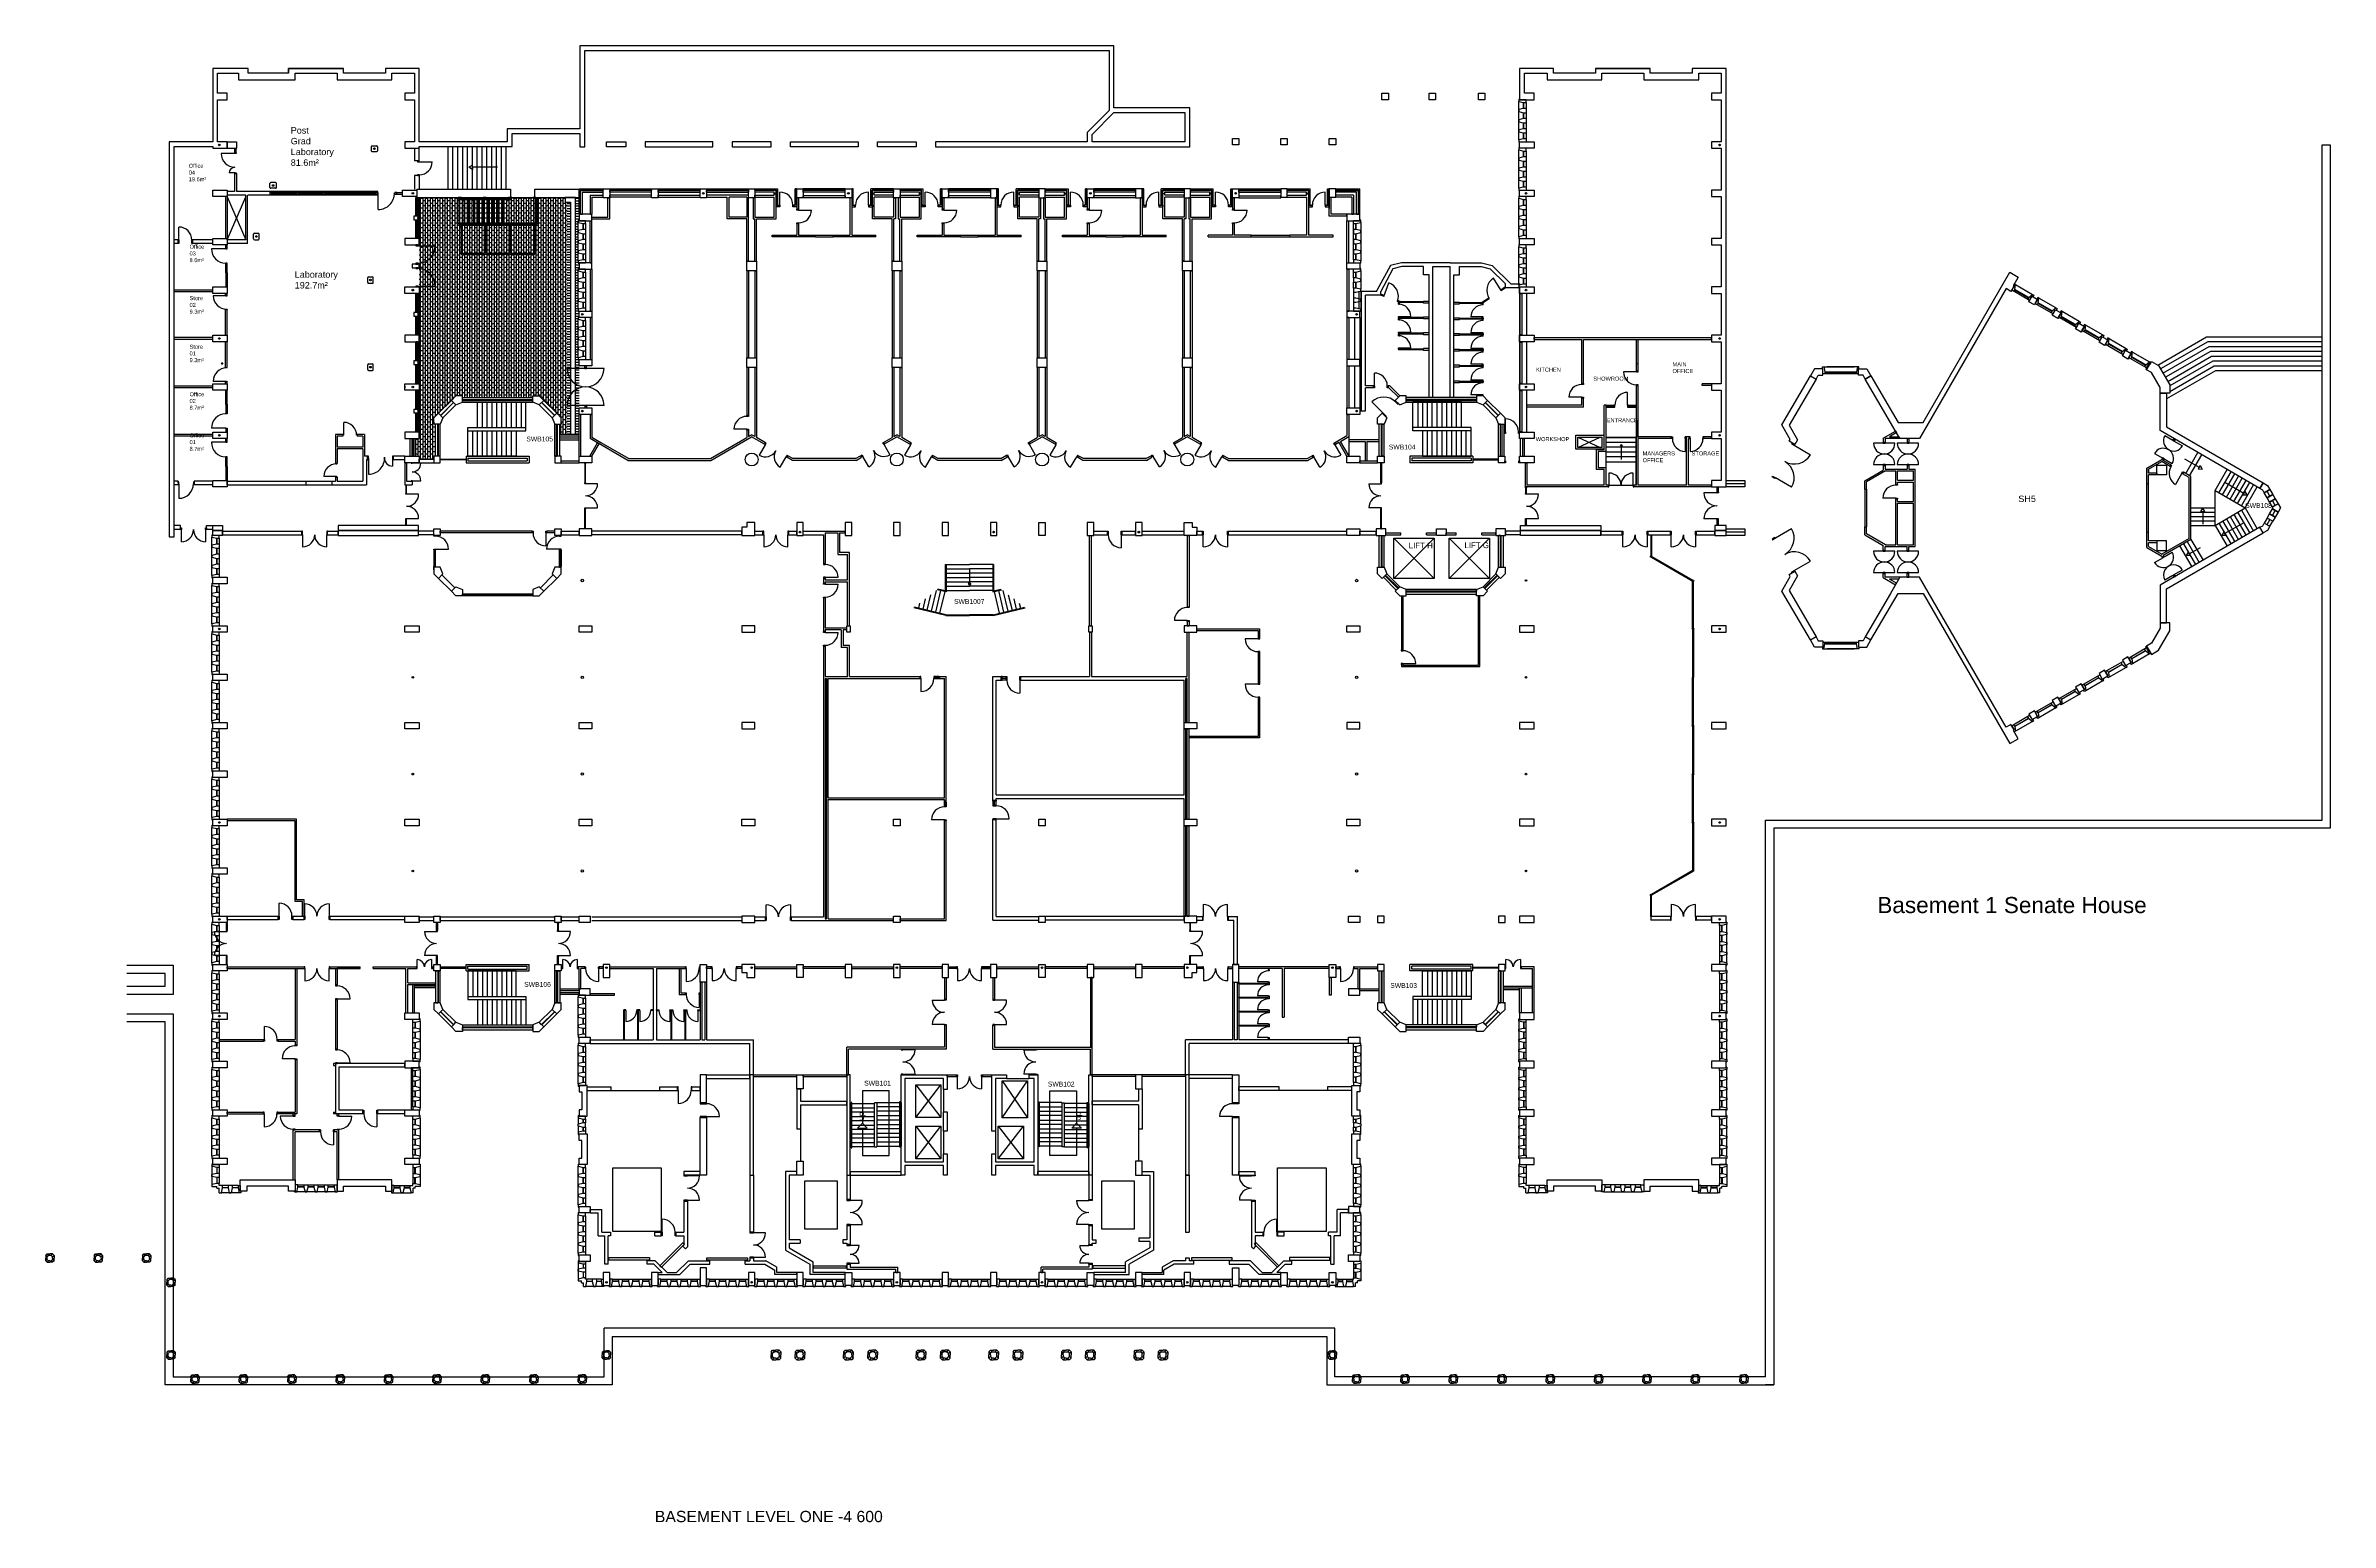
# Model space of a CAD drawing. Header units: millimetres. Extents: x -58291 to 83317, y -24599 to 66926.
import ezdxf

# ---------------------------------------------------------------- set-up
doc = ezdxf.new("R2010")
doc.units = ezdxf.units.MM
for name, color, linetype in [('Basement 01 - Curtain Walls', 1, 'Continuous'), ('Basement 01 - Doors Windows and Openings', 1, 'Continuous'), ('Basement 01 - General', 1, 'Continuous'), ('Basement 01 - Hatch', 1, 'Continuous'), ('Basement 01 - Mass Elements', 2, 'Continuous'), ('Basement 01 - Multi-View Blocks', 2, 'Continuous'), ('Basement 01 - Railings', 2, 'Continuous'), ('Basement 01 - Stairs', 8, 'Continuous'), ('Basement 01 - Structural Members', 5, 'Continuous'), ('Basement 01 - Text and Leaders', 1, 'Continuous'), ('Basement 01 - Walls', 3, 'Continuous')]:
    doc.layers.add(name, color=color, linetype=linetype)
doc.styles.add('arial', font='arial.ttf')
doc.styles.add('Arial1', font='arial.ttf')

msp = doc.modelspace()

# ---------------------------------------------------------------- hatches: boundary and pattern name
at = {"layer": 'Basement 01 - Hatch', "linetype": 'Continuous', "lineweight": -3}
h = msp.add_hatch(dxfattribs=at)
h.set_pattern_fill('AR-B816', color=8, scale=0.75, angle=90, style=0)
h.paths.add_polyline_path([(-26083, 57526), (-26083, 57226), (-25973, 57226), (-25973, 42852), (-26433, 42852), (-26433, 43459), (-26333, 43459), (-26333, 43859), (-27700, 45226), (-28100, 45226), (-28100, 45126), (-32466, 45126), (-32466, 45226), (-32866, 45226), (-34233, 43859), (-34233, 43476), (-34133, 43459), (-34133, 41476), (-34233, 41476), (-34233, 41296), (-35133, 41296), (-35133, 41476), (-35383, 41476), (-35383, 42576), (-35133, 42576), (-35133, 42976), (-35273, 42976), (-35273, 45576), (-35133, 45576), (-35133, 45976), (-35273, 45976), (-35273, 48576), (-35133, 48576), (-35133, 48976), (-35273, 48976), (-35273, 51576), (-35133, 51576), (-35133, 54976), (-35273, 54976), (-35273, 57526)])
h = msp.add_hatch(dxfattribs=at)
h.set_pattern_fill('ANSI31', color=8, scale=50, angle=315, style=0)
h.paths.add_polyline_path([(-25973, 57226), (-25753, 57226), (-25753, 42852), (-25973, 42852)])
h = msp.add_hatch(dxfattribs=at)
h.set_pattern_fill('ANSI31', color=8, scale=50, angle=315, style=0)
h.paths.add_polyline_path([(-25453, 57526), (-25233, 57526), (-25233, 56107), (-25283, 56107), (-25283, 53444), (-25233, 53444), (-25233, 53107), (-25283, 53107), (-25283, 50444), (-25233, 50444), (-25233, 50107), (-25283, 50107), (-25283, 47444), (-25233, 47444), (-25233, 42852), (-25453, 42852)])

# ---------------------------------------------------------------- linework, layer by layer
at = {"layer": 'Basement 01 - Curtain Walls', "color": 3, "linetype": 'Continuous', "lineweight": -3}
for p, q in [((37767, 65516, -4600), (41167, 65516, -4600)), ((33017, 63607, -4600), (33067, 63607, -4600)), ((33017, 63607, -4600), (33017, 63465, -4600)), ((33017, 63465, -4600), (33317, 63397, -4600)), ((33317, 63029, -4600), (33017, 62961, -4600)), ((33017, 62961, -4600), (33017, 62840, -4600)), ((33017, 62840, -4600), (33317, 62772, -4600)), ((33317, 62404, -4600), (33017, 62336, -4600)), ((33017, 62336, -4600), (33017, 62215, -4600)), ((33317, 63397, -4600), (33467, 63397, -4600)), ((33467, 63029, -4600), (33317, 63029, -4600)), ((33317, 62772, -4600), (33467, 62772, -4600)), ((33467, 62404, -4600), (33317, 62404, -4600)), ((33467, 63397, -4600), (33467, 63576, -4600)), ((33017, 62215, -4600), (33317, 62147, -4600)), ((33317, 61779, -4600), (33017, 61711, -4600)), ((33017, 61711, -4600), (33017, 61590, -4600)), ((33017, 61590, -4600), (33317, 61522, -4600)), ((33317, 61154, -4600), (33017, 61086, -4600)), ((33017, 61086, -4600), (33017, 60944, -4600)), ((33017, 60944, -4600), (33067, 60944, -4600)), ((33067, 60944, -4600), (33067, 60976, -4600)), ((33067, 60976, -4600), (33467, 60976, -4600)), ((33317, 62147, -4600), (33467, 62147, -4600)), ((33467, 61779, -4600), (33317, 61779, -4600)), ((33317, 61522, -4600), (33467, 61522, -4600)), ((33467, 61154, -4600), (33317, 61154, -4600)), ((33467, 61154, -4600), (33467, 60976, -4600)), ((33017, 60607, -4600), (33017, 60465, -4600)), ((33017, 60607, -4600), (33067, 60607, -4600)), ((33017, 60465, -4600), (33317, 60397, -4600)), ((33317, 60029, -4600), (33017, 59961, -4600)), ((33017, 59961, -4600), (33017, 59840, -4600)), ((33017, 59840, -4600), (33317, 59772, -4600)), ((33317, 60397, -4600), (33467, 60397, -4600)), ((33467, 60029, -4600), (33317, 60029, -4600)), ((33317, 59772, -4600), (33467, 59772, -4600)), ((33467, 60397, -4600), (33467, 60576, -4600)), ((33317, 59404, -4600), (33017, 59336, -4600)), ((33017, 59336, -4600), (33017, 59215, -4600)), ((33017, 59215, -4600), (33317, 59147, -4600)), ((33317, 58779, -4600), (33017, 58711, -4600)), ((33017, 58711, -4600), (33017, 58590, -4600)), ((33017, 58590, -4600), (33317, 58522, -4600)), ((33317, 58154, -4600), (33017, 58086, -4600)), ((33017, 58086, -4600), (33017, 57944, -4600)), ((33467, 59404, -4600), (33317, 59404, -4600)), ((33317, 59147, -4600), (33467, 59147, -4600)), ((33467, 58779, -4600), (33317, 58779, -4600)), ((33317, 58522, -4600), (33467, 58522, -4600)), ((33467, 58154, -4600), (33317, 58154, -4600)), ((33467, 58154, -4600), (33467, 57976, -4600)), ((-35283, 58026, -4600), (-35283, 57526, -4600)), ((-35283, 58026, -4600), (-29478, 58026, -4600)), ((-35283, 57526, -4600), (-29478, 57526, -4600)), ((-29478, 58026, -4600), (-29478, 57526, -4600)), ((-29478, 57526, -4600), (-27978, 57526, -4600)), ((-27978, 57526, -4600), (-27978, 58026, -4600)), ((-27978, 58026, -4600), (-25233, 58026, -4600)), ((-27978, 57526, -4600), (-25233, 57526, -4600)), ((-25233, 58051, -4600), (-23733, 58051, -4600)), ((-25233, 56476, -4600), (-25233, 58051, -4600)), ((-23733, 57971, -4600), (-25153, 57971, -4600)), ((-25153, 57971, -4600), (-25153, 56476, -4600)), ((-25133, 56476, -4600), (-25133, 57951, -4600)), ((-25133, 57951, -4600), (-23733, 57951, -4600)), ((-25023, 56476, -4600), (-25023, 57841, -4600)), ((-25023, 57841, -4600), (-23733, 57841, -4600)), ((-23733, 58051, -4600), (-23733, 57971, -4600)), ((-23733, 57841, -4600), (-23733, 57951, -4600)), ((-23333, 58051, -4600), (-23333, 57971, -4600)), ((-23333, 58051, -4600), (-20733, 58051, -4600)), ((-23333, 57971, -4600), (-20733, 57971, -4600)), ((-23333, 57841, -4600), (-23333, 57951, -4600)), ((-20733, 57951, -4600), (-23333, 57951, -4600)), ((-20733, 57841, -4600), (-23333, 57841, -4600)), ((-20733, 58051, -4600), (-20733, 57971, -4600)), ((-20733, 57841, -4600), (-20733, 57951, -4600)), ((-20333, 58051, -4600), (-20333, 57971, -4600)), ((-20333, 58051, -4600), (-17733, 58051, -4600)), ((-20333, 57971, -4600), (-17733, 57971, -4600)), ((-20333, 57841, -4600), (-20333, 57951, -4600)), ((-20333, 57951, -4600), (-17733, 57951, -4600)), ((-20333, 57841, -4600), (-17733, 57841, -4600)), ((-17733, 58051, -4600), (-17733, 57971, -4600)), ((-17733, 57841, -4600), (-17733, 57951, -4600)), ((-17333, 58051, -4600), (-17333, 57971, -4600)), ((-17333, 58051, -4600), (-14733, 58051, -4600)), ((-17333, 57971, -4600), (-14733, 57971, -4600)), ((-17333, 57951, -4600), (-14733, 57951, -4600)), ((-17333, 57841, -4600), (-17333, 57951, -4600)), ((-17333, 57841, -4600), (-14733, 57841, -4600)), ((-14733, 58051, -4600), (-14733, 57971, -4600)), ((-14733, 57951, -4600), (-14733, 57841, -4600)), ((-14333, 57971, -4600), (-14333, 58051, -4600)), ((-14333, 58051, -4600), (-12923, 58051, -4600)), ((-13003, 57971, -4600), (-14333, 57971, -4600)), ((-13023, 57951, -4600), (-14333, 57951, -4600)), ((-14333, 57951, -4600), (-14333, 57841, -4600)), ((-13133, 57841, -4600), (-14333, 57841, -4600)), ((-13133, 57757, -4600), (-13133, 57841, -4600)), ((-13023, 57757, -4600), (-13133, 57757, -4600)), ((-13023, 57757, -4600), (-13023, 57951, -4600)), ((-13003, 57051, -4600), (-13003, 57971, -4600)), ((-12923, 57051, -4600), (-13003, 57051, -4600)), ((-12923, 58051, -4600), (-12923, 57051, -4600)), ((-11833, 57051, -4600), (-11833, 58051, -4600)), ((-11753, 58051, -4600), (-11833, 58051, -4600)), ((-11753, 57051, -4600), (-11833, 57051, -4600)), ((-11753, 57051, -4600), (-11753, 58051, -4600)), ((-8733, 58051, -4600), (-11333, 58051, -4600)), ((-11333, 57971, -4600), (-11333, 58051, -4600)), ((-8733, 57971, -4600), (-11333, 57971, -4600)), ((-11333, 57841, -4600), (-11333, 57951, -4600)), ((-8733, 57951, -4600), (-11333, 57951, -4600)), ((-8733, 57841, -4600), (-11333, 57841, -4600)), ((-8733, 57971, -4600), (-8733, 58051, -4600)), ((-8733, 57841, -4600), (-8733, 57951, -4600)), ((-8313, 57051, -4600), (-8313, 58051, -4600)), ((-8233, 58051, -4600), (-8313, 58051, -4600)), ((-8233, 57051, -4600), (-8313, 57051, -4600)), ((-8233, 57051, -4600), (-8233, 58051, -4600)), ((-5733, 58051, -4600), (-7143, 58051, -4600)), ((-7143, 57051, -4600), (-7143, 58051, -4600)), ((-7143, 57051, -4600), (-7063, 57051, -4600)), ((-5733, 57971, -4600), (-7063, 57971, -4600)), ((-7063, 57051, -4600), (-7063, 57971, -4600)), ((-7043, 57951, -4600), (-5733, 57951, -4600)), ((-7043, 57757, -4600), (-7043, 57951, -4600)), ((-7043, 57757, -4600), (-6933, 57757, -4600)), ((-6933, 57841, -4600), (-5733, 57841, -4600)), ((-6933, 57757, -4600), (-6933, 57841, -4600)), ((-5733, 57971, -4600), (-5733, 58051, -4600)), ((-5733, 57951, -4600), (-5733, 57841, -4600)), ((-5333, 57971, -4600), (-5333, 58051, -4600)), ((-5333, 58051, -4600), (-3923, 58051, -4600)), ((-4003, 57971, -4600), (-5333, 57971, -4600)), ((-4023, 57951, -4600), (-5333, 57951, -4600)), ((-5333, 57951, -4600), (-5333, 57841, -4600)), ((-4133, 57841, -4600), (-5333, 57841, -4600)), ((-4133, 57757, -4600), (-4133, 57841, -4600)), ((-4023, 57757, -4600), (-4133, 57757, -4600)), ((-4023, 57757, -4600), (-4023, 57951, -4600)), ((-4003, 57051, -4600), (-4003, 57971, -4600)), ((-3923, 57051, -4600), (-4003, 57051, -4600)), ((-3923, 58051, -4600), (-3923, 57051, -4600)), ((-2833, 57051, -4600), (-2833, 58051, -4600)), ((-2753, 58051, -4600), (-2833, 58051, -4600)), ((-2753, 57051, -4600), (-2833, 57051, -4600)), ((-2753, 57051, -4600), (-2753, 58051, -4600)), ((-2333, 57971, -4600), (-2333, 58051, -4600)), ((267, 58051, -4600), (-2333, 58051, -4600)), ((267, 57971, -4600), (-2333, 57971, -4600)), ((267, 57951, -4600), (-2333, 57951, -4600)), ((-2333, 57841, -4600), (-2333, 57951, -4600)), ((267, 57841, -4600), (-2333, 57841, -4600)), ((267, 57971, -4600), (267, 58051, -4600)), ((267, 57841, -4600), (267, 57951, -4600)), ((767, 58051, -4600), (687, 58051, -4600)), ((687, 57051, -4600), (687, 58051, -4600)), ((767, 57051, -4600), (687, 57051, -4600)), ((767, 57051, -4600), (767, 58051, -4600)), ((3267, 58051, -4600), (1857, 58051, -4600)), ((1857, 57051, -4600), (1857, 58051, -4600)), ((1857, 57051, -4600), (1857, 57051, -4600)), ((1857, 57051, -4600), (1937, 57051, -4600)), ((3267, 57971, -4600), (1937, 57971, -4600)), ((1937, 57051, -4600), (1937, 57971, -4600)), ((1957, 57757, -4600), (1957, 57951, -4600)), ((1957, 57951, -4600), (3267, 57951, -4600)), ((1957, 57757, -4600), (2067, 57757, -4600)), ((2067, 57841, -4600), (3267, 57841, -4600)), ((2067, 57757, -4600), (2067, 57841, -4600)), ((3267, 57971, -4600), (3267, 58051, -4600)), ((3267, 57951, -4600), (3267, 57841, -4600)), ((3667, 57971, -4600), (3667, 58051, -4600)), ((3667, 58051, -4600), (5077, 58051, -4600)), ((4997, 57971, -4600), (3667, 57971, -4600)), ((3667, 57951, -4600), (3667, 57841, -4600)), ((4977, 57951, -4600), (3667, 57951, -4600)), ((4867, 57841, -4600), (3667, 57841, -4600)), ((4867, 57757, -4600), (4867, 57841, -4600)), ((4977, 57757, -4600), (4867, 57757, -4600)), ((4977, 57757, -4600), (4977, 57951, -4600)), ((4997, 57051, -4600), (4997, 57971, -4600)), ((5077, 57051, -4600), (4997, 57051, -4600)), ((5077, 58051, -4600), (5077, 57051, -4600)), ((6247, 58051, -4600), (6167, 58051, -4600)), ((6167, 57051, -4600), (6167, 58051, -4600)), ((6247, 57051, -4600), (6167, 57051, -4600)), ((6247, 57051, -4600), (6247, 58051, -4600)), ((6667, 57971, -4600), (6667, 58051, -4600)), ((9267, 58051, -4600), (6667, 58051, -4600)), ((9267, 57971, -4600), (6667, 57971, -4600)), ((6667, 57841, -4600), (6667, 57951, -4600)), ((9267, 57951, -4600), (6667, 57951, -4600)), ((9267, 57841, -4600), (6667, 57841, -4600)), ((6667, 57501, -4600), (6667, 57611, -4600)), ((9267, 57611, -4600), (6667, 57611, -4600)), ((9267, 57501, -4600), (6667, 57501, -4600)), ((9267, 57971, -4600), (9267, 58051, -4600)), ((9267, 57841, -4600), (9267, 57951, -4600)), ((9267, 57611, -4600), (9267, 57501, -4600)), ((9767, 58051, -4600), (9687, 58051, -4600)), ((9687, 57051, -4600), (9687, 58051, -4600)), ((9767, 57051, -4600), (9687, 57051, -4600)), ((9767, 57051, -4600), (9767, 58051, -4600)), ((12267, 58051, -4600), (10857, 58051, -4600)), ((10857, 57051, -4600), (10857, 58051, -4600)), ((10857, 57051, -4600), (10937, 57051, -4600)), ((10937, 57051, -4600), (10937, 57971, -4600)), ((12267, 57971, -4600), (10937, 57971, -4600)), ((10957, 57951, -4600), (12267, 57951, -4600)), ((10957, 57757, -4600), (10957, 57951, -4600)), ((10957, 57757, -4600), (11067, 57757, -4600)), ((11067, 57757, -4600), (11067, 57841, -4600)), ((11067, 57841, -4600), (12267, 57841, -4600)), ((12267, 57971, -4600), (12267, 58051, -4600)), ((12267, 57951, -4600), (12267, 57841, -4600)), ((12667, 58051, -4600), (14077, 58051, -4600)), ((12667, 57971, -4600), (12667, 58051, -4600)), ((12667, 57971, -4600), (13997, 57971, -4600)), ((13977, 57951, -4600), (12667, 57951, -4600)), ((12667, 57951, -4600), (12667, 57841, -4600)), ((13867, 57841, -4600), (12667, 57841, -4600)), ((13867, 57757, -4600), (13867, 57841, -4600)), ((13977, 57757, -4600), (13867, 57757, -4600)), ((13977, 57757, -4600), (13977, 57951, -4600)), ((13997, 57051, -4600), (13997, 57971, -4600)), ((13997, 57051, -4600), (14077, 57051, -4600)), ((14077, 57051, -4600), (14077, 58051, -4600)), ((15167, 57051, -4600), (15167, 58051, -4600)), ((15167, 58051, -4600), (15247, 58051, -4600)), ((15167, 57051, -4600), (15247, 57051, -4600)), ((15247, 57051, -4600), (15247, 58051, -4600)), ((15667, 58051, -4600), (18267, 58051, -4600)), ((15667, 57971, -4600), (15667, 58051, -4600)), ((15667, 57971, -4600), (18267, 57971, -4600)), ((15667, 57951, -4600), (18267, 57951, -4600)), ((15667, 57841, -4600), (15667, 57951, -4600)), ((15667, 57841, -4600), (18267, 57841, -4600)), ((18267, 57971, -4600), (18267, 58051, -4600)), ((18267, 57841, -4600), (18267, 57951, -4600)), ((18667, 58051, -4600), (18667, 57971, -4600)), ((18667, 58051, -4600), (20077, 58051, -4600)), ((18667, 57971, -4600), (19997, 57971, -4600)), ((18667, 57841, -4600), (18667, 57951, -4600)), ((19977, 57951, -4600), (18667, 57951, -4600)), ((19867, 57841, -4600), (18667, 57841, -4600)), ((19867, 57757, -4600), (19867, 57841, -4600)), ((19977, 57757, -4600), (19867, 57757, -4600)), ((19977, 57757, -4600), (19977, 57951, -4600)), ((19997, 57051, -4600), (19997, 57971, -4600)), ((19997, 57051, -4600), (20077, 57051, -4600)), ((20077, 57051, -4600), (20077, 58051, -4600)), ((21167, 58051, -4600), (21247, 58051, -4600)), ((21167, 57051, -4600), (21167, 58051, -4600)), ((21167, 57051, -4600), (21247, 57051, -4600)), ((21247, 57051, -4600), (21247, 58051, -4600)), ((21667, 57971, -4600), (21667, 58051, -4600)), ((21667, 58051, -4600), (23167, 58051, -4600)), ((21667, 57971, -4600), (23087, 57971, -4600)), ((21667, 57951, -4600), (23067, 57951, -4600)), ((21667, 57841, -4600), (21667, 57951, -4600)), ((22957, 57841, -4600), (21667, 57841, -4600)), ((22957, 56476, -4600), (22957, 57841, -4600)), ((23067, 57951, -4600), (23067, 56476, -4600)), ((23087, 56476, -4600), (23087, 57971, -4600)), ((23167, 56476, -4600), (23167, 58051, -4600)), ((33017, 57944, -4600), (33067, 57944, -4600)), ((33017, 57607, -4600), (33067, 57607, -4600)), ((33017, 57607, -4600), (33017, 57465, -4600)), ((33017, 57465, -4600), (33317, 57397, -4600)), ((33317, 57029, -4600), (33017, 56961, -4600)), ((33017, 56961, -4600), (33017, 56840, -4600)), ((33017, 56840, -4600), (33317, 56772, -4600)), ((33067, 57944, -4600), (33067, 57976, -4600)), ((33067, 57976, -4600), (33467, 57976, -4600)), ((33317, 57397, -4600), (33467, 57397, -4600)), ((33467, 57029, -4600), (33317, 57029, -4600)), ((33317, 56772, -4600), (33467, 56772, -4600)), ((33467, 57397, -4600), (33467, 57576, -4600)), ((-25283, 56107, -4600), (-25233, 56107, -4600)), ((-25283, 56107, -4600), (-25283, 55965, -4600)), ((-25283, 55965, -4600), (-24983, 55897, -4600)), ((-24983, 55529, -4600), (-25283, 55461, -4600)), ((-25283, 55461, -4600), (-25283, 55340, -4600)), ((-25283, 55340, -4600), (-24983, 55272, -4600)), ((-25153, 56476, -4600), (-25233, 56476, -4600)), ((-25133, 56476, -4600), (-25023, 56476, -4600)), ((-24983, 55897, -4600), (-24833, 55897, -4600)), ((-24833, 55529, -4600), (-24983, 55529, -4600)), ((-24983, 55272, -4600), (-24833, 55272, -4600)), ((-24833, 55897, -4600), (-24833, 56076, -4600)), ((-24833, 55529, -4600), (-24833, 55272, -4600)), ((23167, 56076, -4600), (22767, 56076, -4600)), ((22767, 55897, -4600), (22767, 56076, -4600)), ((22767, 55897, -4600), (22917, 55897, -4600)), ((22767, 55529, -4600), (22767, 55272, -4600)), ((22917, 55529, -4600), (22767, 55529, -4600)), ((22767, 55272, -4600), (22917, 55272, -4600)), ((22917, 55897, -4600), (23217, 55965, -4600)), ((23217, 55461, -4600), (22917, 55529, -4600)), ((22917, 55272, -4600), (23217, 55340, -4600)), ((22957, 56476, -4600), (23067, 56476, -4600)), ((23087, 56476, -4600), (23167, 56476, -4600)), ((23217, 56107, -4600), (23167, 56107, -4600)), ((23167, 56107, -4600), (23167, 56076, -4600)), ((23217, 55965, -4600), (23217, 56107, -4600)), ((23217, 55340, -4600), (23217, 55461, -4600)), ((33317, 56404, -4600), (33017, 56336, -4600)), ((33017, 56336, -4600), (33017, 56215, -4600)), ((33017, 56215, -4600), (33317, 56147, -4600)), ((33317, 55779, -4600), (33017, 55711, -4600)), ((33017, 55711, -4600), (33017, 55590, -4600)), ((33017, 55590, -4600), (33317, 55522, -4600)), ((33467, 56404, -4600), (33317, 56404, -4600)), ((33317, 56147, -4600), (33467, 56147, -4600)), ((33467, 55779, -4600), (33317, 55779, -4600)), ((33317, 55522, -4600), (33467, 55522, -4600)), ((-24983, 54904, -4600), (-25283, 54836, -4600)), ((-25283, 54836, -4600), (-25283, 54715, -4600)), ((-25283, 54715, -4600), (-24983, 54647, -4600)), ((-24983, 54279, -4600), (-25283, 54211, -4600)), ((-25283, 54211, -4600), (-25283, 54090, -4600)), ((-25283, 54090, -4600), (-24983, 54022, -4600)), ((-24833, 54904, -4600), (-24983, 54904, -4600)), ((-24983, 54647, -4600), (-24833, 54647, -4600)), ((-24833, 54279, -4600), (-24983, 54279, -4600)), ((-24983, 54022, -4600), (-24833, 54022, -4600)), ((22767, 54904, -4600), (22767, 54647, -4600)), ((22917, 54904, -4600), (22767, 54904, -4600)), ((22767, 54647, -4600), (22917, 54647, -4600)), ((22767, 54279, -4600), (22767, 54022, -4600)), ((22917, 54279, -4600), (22767, 54279, -4600)), ((22767, 54022, -4600), (22917, 54022, -4600)), ((23217, 54836, -4600), (22917, 54904, -4600)), ((22917, 54647, -4600), (23217, 54715, -4600)), ((23217, 54211, -4600), (22917, 54279, -4600)), ((22917, 54022, -4600), (23217, 54090, -4600)), ((23217, 54715, -4600), (23217, 54836, -4600)), ((23217, 54090, -4600), (23217, 54211, -4600)), ((33317, 55154, -4600), (33017, 55086, -4600)), ((33017, 55086, -4600), (33017, 54944, -4600)), ((33017, 54944, -4600), (33067, 54944, -4600)), ((33017, 54607, -4600), (33017, 54465, -4600)), ((33017, 54607, -4600), (33067, 54607, -4600)), ((33017, 54465, -4600), (33317, 54397, -4600)), ((33317, 54029, -4600), (33017, 53961, -4600)), ((33017, 53961, -4600), (33017, 53840, -4600)), ((33017, 53840, -4600), (33317, 53772, -4600)), ((33067, 54944, -4600), (33067, 54976, -4600)), ((33067, 54976, -4600), (33467, 54976, -4600)), ((33467, 55154, -4600), (33317, 55154, -4600)), ((33317, 54397, -4600), (33467, 54397, -4600)), ((33467, 54029, -4600), (33317, 54029, -4600)), ((33467, 55154, -4600), (33467, 54976, -4600)), ((33467, 54397, -4600), (33467, 54576, -4600)), ((-24983, 53654, -4600), (-25283, 53586, -4600)), ((-25283, 53586, -4600), (-25283, 53444, -4600)), ((-25283, 53444, -4600), (-25233, 53444, -4600)), ((-25283, 53107, -4600), (-25233, 53107, -4600)), ((-25283, 53107, -4600), (-25283, 52965, -4600)), ((-25283, 52965, -4600), (-24983, 52897, -4600)), ((-24983, 52529, -4600), (-25283, 52461, -4600)), ((-25283, 52461, -4600), (-25283, 52340, -4600)), ((-25233, 53476, -4600), (-24833, 53476, -4600)), ((-25233, 53444, -4600), (-25233, 53476, -4600)), ((-24833, 53654, -4600), (-24983, 53654, -4600)), ((-24983, 52897, -4600), (-24833, 52897, -4600)), ((-24833, 52529, -4600), (-24983, 52529, -4600)), ((-24833, 53654, -4600), (-24833, 53476, -4600)), ((-24833, 52897, -4600), (-24833, 53076, -4600)), ((22917, 53654, -4600), (22767, 53654, -4600)), ((22767, 53654, -4600), (22767, 53476, -4600)), ((23167, 53076, -4600), (22767, 53076, -4600)), ((22767, 52897, -4600), (22767, 53076, -4600)), ((22767, 52897, -4600), (22917, 52897, -4600)), ((22767, 52529, -4600), (22767, 52272, -4600)), ((22917, 52529, -4600), (22767, 52529, -4600)), ((23217, 53586, -4600), (22917, 53654, -4600)), ((22917, 52897, -4600), (23217, 52965, -4600)), ((23217, 52461, -4600), (22917, 52529, -4600)), ((23217, 53444, -4600), (23167, 53444, -4600)), ((23217, 53107, -4600), (23167, 53107, -4600)), ((23167, 53107, -4600), (23167, 53076, -4600)), ((23217, 53444, -4600), (23217, 53586, -4600)), ((23217, 52965, -4600), (23217, 53107, -4600)), ((23217, 52340, -4600), (23217, 52461, -4600)), ((33317, 53404, -4600), (33017, 53336, -4600)), ((33017, 53336, -4600), (33017, 53215, -4600)), ((33017, 53215, -4600), (33317, 53147, -4600)), ((33317, 52779, -4600), (33017, 52711, -4600)), ((33017, 52711, -4600), (33017, 52590, -4600)), ((33017, 52590, -4600), (33317, 52522, -4600)), ((33317, 53772, -4600), (33467, 53772, -4600)), ((33467, 53404, -4600), (33317, 53404, -4600)), ((33317, 53147, -4600), (33467, 53147, -4600)), ((33467, 52779, -4600), (33317, 52779, -4600)), ((33317, 52522, -4600), (33467, 52522, -4600)), ((-25283, 52340, -4600), (-24983, 52272, -4600)), ((-24983, 51904, -4600), (-25283, 51836, -4600)), ((-25283, 51836, -4600), (-25283, 51715, -4600)), ((-25283, 51715, -4600), (-24983, 51647, -4600)), ((-24983, 51279, -4600), (-25283, 51211, -4600)), ((-25283, 51211, -4600), (-25283, 51090, -4600)), ((-25283, 51090, -4600), (-24983, 51022, -4600)), ((-24983, 52272, -4600), (-24833, 52272, -4600)), ((-24833, 51904, -4600), (-24983, 51904, -4600)), ((-24983, 51647, -4600), (-24833, 51647, -4600)), ((-24833, 51279, -4600), (-24983, 51279, -4600)), ((-24983, 51022, -4600), (-24833, 51022, -4600)), ((22767, 52272, -4600), (22917, 52272, -4600)), ((22767, 51904, -4600), (22767, 50654, -4600)), ((22917, 51904, -4600), (22767, 51904, -4600)), ((22767, 51647, -4600), (22917, 51647, -4600)), ((22917, 51279, -4600), (22767, 51279, -4600)), ((22767, 51022, -4600), (22917, 51022, -4600)), ((22917, 52272, -4600), (23217, 52340, -4600)), ((23217, 51836, -4600), (22917, 51904, -4600)), ((22917, 51647, -4600), (23217, 51715, -4600)), ((23217, 51211, -4600), (22917, 51279, -4600)), ((22917, 51022, -4600), (23217, 51090, -4600)), ((23217, 51715, -4600), (23217, 51836, -4600)), ((23217, 51090, -4600), (23217, 51211, -4600)), ((33317, 52154, -4600), (33017, 52086, -4600)), ((33017, 52086, -4600), (33017, 51944, -4600)), ((33017, 51944, -4600), (33067, 51944, -4600)), ((33067, 51976, -4600), (33467, 51976, -4600)), ((33067, 51944, -4600), (33067, 51976, -4600)), ((33467, 52154, -4600), (33317, 52154, -4600)), ((33467, 52154, -4600), (33467, 51976, -4600)), ((-24983, 50654, -4600), (-25283, 50586, -4600)), ((-25283, 50586, -4600), (-25283, 50444, -4600)), ((-25283, 50444, -4600), (-25233, 50444, -4600)), ((-25283, 50107, -4600), (-25233, 50107, -4600)), ((-25283, 50107, -4600), (-25283, 49965, -4600)), ((-25283, 49965, -4600), (-24983, 49897, -4600)), ((-25233, 50444, -4600), (-25233, 50476, -4600)), ((-25233, 50476, -4600), (-24833, 50476, -4600)), ((-24833, 50654, -4600), (-24983, 50654, -4600)), ((-24983, 49897, -4600), (-24833, 49897, -4600)), ((-24833, 50654, -4600), (-24833, 50476, -4600)), ((-24833, 49897, -4600), (-24833, 50076, -4600)), ((22767, 50654, -4600), (22767, 50476, -4600)), ((22917, 50654, -4600), (22767, 50654, -4600)), ((23217, 50586, -4600), (22917, 50654, -4600)), ((23217, 50444, -4600), (23167, 50444, -4600)), ((23217, 50444, -4600), (23217, 50586, -4600)), ((-24983, 49529, -4600), (-25283, 49461, -4600)), ((-25283, 49461, -4600), (-25283, 49340, -4600)), ((-25283, 49340, -4600), (-24983, 49272, -4600)), ((-24983, 48904, -4600), (-25283, 48836, -4600)), ((-25283, 48836, -4600), (-25283, 48715, -4600)), ((-25283, 48715, -4600), (-24983, 48647, -4600)), ((-24983, 48279, -4600), (-25283, 48211, -4600)), ((-25283, 48211, -4600), (-25283, 48090, -4600)), ((-24833, 49529, -4600), (-24983, 49529, -4600)), ((-24983, 49272, -4600), (-24833, 49272, -4600)), ((-24833, 48904, -4600), (-24983, 48904, -4600)), ((-24983, 48647, -4600), (-24833, 48647, -4600)), ((-24833, 48279, -4600), (-24983, 48279, -4600)), ((-25283, 48090, -4600), (-24983, 48022, -4600)), ((-24983, 47654, -4600), (-25283, 47586, -4600)), ((-25283, 47586, -4600), (-25283, 47444, -4600)), ((-25283, 47444, -4600), (-25233, 47444, -4600)), ((-25233, 47476, -4600), (-24833, 47476, -4600)), ((-25233, 47444, -4600), (-25233, 47476, -4600)), ((-24983, 48022, -4600), (-24833, 48022, -4600)), ((-24833, 47654, -4600), (-24983, 47654, -4600)), ((-24833, 47654, -4600), (-24833, 47476, -4600)), ((-47983, 36607, -4600), (-47933, 36607, -4600)), ((-47983, 36607, -4600), (-47983, 36465, -4600)), ((-47983, 36465, -4600), (-47683, 36397, -4600)), ((-47683, 36029, -4600), (-47983, 35961, -4600)), ((-47983, 35961, -4600), (-47983, 35840, -4600)), ((-47983, 35840, -4600), (-47683, 35772, -4600)), ((-47683, 35404, -4600), (-47983, 35336, -4600)), ((-47683, 36397, -4600), (-47533, 36397, -4600)), ((-47533, 36029, -4600), (-47683, 36029, -4600)), ((-47683, 35772, -4600), (-47533, 35772, -4600)), ((-47533, 35404, -4600), (-47683, 35404, -4600)), ((-47533, 36397, -4600), (-47533, 36576, -4600)), ((-47983, 35336, -4600), (-47983, 35215, -4600)), ((-47983, 35215, -4600), (-47683, 35147, -4600)), ((-47683, 34779, -4600), (-47983, 34711, -4600)), ((-47983, 34711, -4600), (-47983, 34590, -4600)), ((-47983, 34590, -4600), (-47683, 34522, -4600)), ((-47683, 34154, -4600), (-47983, 34086, -4600)), ((-47983, 34086, -4600), (-47983, 33944, -4600)), ((-47683, 35147, -4600), (-47533, 35147, -4600)), ((-47533, 34779, -4600), (-47683, 34779, -4600)), ((-47683, 34522, -4600), (-47533, 34522, -4600)), ((-47533, 34154, -4600), (-47683, 34154, -4600)), ((-47533, 34154, -4600), (-47533, 33976, -4600)), ((-47983, 33944, -4600), (-47933, 33944, -4600)), ((-47983, 33607, -4600), (-47933, 33607, -4600)), ((-47983, 33607, -4600), (-47983, 33465, -4600)), ((-47983, 33465, -4600), (-47683, 33397, -4600)), ((-47683, 33029, -4600), (-47983, 32961, -4600)), ((-47983, 32961, -4600), (-47983, 32840, -4600)), ((-47983, 32840, -4600), (-47683, 32772, -4600)), ((-47933, 33976, -4600), (-47533, 33976, -4600)), ((-47933, 33944, -4600), (-47933, 33976, -4600)), ((-47683, 33397, -4600), (-47533, 33397, -4600)), ((-47533, 33029, -4600), (-47683, 33029, -4600)), ((-47683, 32772, -4600), (-47533, 32772, -4600)), ((-47533, 33397, -4600), (-47533, 33576, -4600)), ((-47683, 32404, -4600), (-47983, 32336, -4600)), ((-47983, 32336, -4600), (-47983, 32215, -4600)), ((-47983, 32215, -4600), (-47683, 32147, -4600)), ((-47683, 31779, -4600), (-47983, 31711, -4600)), ((-47983, 31711, -4600), (-47983, 31590, -4600)), ((-47983, 31590, -4600), (-47683, 31522, -4600)), ((-47683, 31154, -4600), (-47983, 31086, -4600)), ((-47533, 32404, -4600), (-47683, 32404, -4600)), ((-47683, 32147, -4600), (-47533, 32147, -4600)), ((-47533, 31779, -4600), (-47683, 31779, -4600)), ((-47683, 31522, -4600), (-47533, 31522, -4600)), ((-47533, 31154, -4600), (-47683, 31154, -4600)), ((-47533, 31154, -4600), (-47533, 30976, -4600)), ((-47983, 31086, -4600), (-47983, 30944, -4600)), ((-47983, 30944, -4600), (-47933, 30944, -4600)), ((-47983, 30607, -4600), (-47983, 30465, -4600)), ((-47983, 30607, -4600), (-47933, 30607, -4600)), ((-47983, 30465, -4600), (-47683, 30397, -4600)), ((-47683, 30029, -4600), (-47983, 29961, -4600)), ((-47983, 29961, -4600), (-47983, 29840, -4600)), ((-47983, 29840, -4600), (-47683, 29772, -4600)), ((-47933, 30944, -4600), (-47933, 30976, -4600)), ((-47933, 30976, -4600), (-47533, 30976, -4600)), ((-47683, 30397, -4600), (-47533, 30397, -4600)), ((-47533, 30029, -4600), (-47683, 30029, -4600)), ((-47683, 29772, -4600), (-47533, 29772, -4600)), ((-47533, 30397, -4600), (-47533, 30576, -4600)), ((-47683, 29404, -4600), (-47983, 29336, -4600)), ((-47983, 29336, -4600), (-47983, 29215, -4600)), ((-47983, 29215, -4600), (-47683, 29147, -4600)), ((-47683, 28779, -4600), (-47983, 28711, -4600)), ((-47983, 28711, -4600), (-47983, 28590, -4600)), ((-47983, 28590, -4600), (-47683, 28522, -4600)), ((-47533, 29404, -4600), (-47683, 29404, -4600)), ((-47683, 29147, -4600), (-47533, 29147, -4600)), ((-47533, 28779, -4600), (-47683, 28779, -4600)), ((-47683, 28522, -4600), (-47533, 28522, -4600)), ((-47683, 28154, -4600), (-47983, 28086, -4600)), ((-47983, 28086, -4600), (-47983, 27944, -4600)), ((-47983, 27944, -4600), (-47933, 27944, -4600)), ((-47983, 27607, -4600), (-47983, 27465, -4600)), ((-47983, 27607, -4600), (-47933, 27607, -4600)), ((-47983, 27465, -4600), (-47683, 27397, -4600)), ((-47683, 27029, -4600), (-47983, 26961, -4600)), ((-47983, 26961, -4600), (-47983, 26840, -4600)), ((-47933, 27976, -4600), (-47533, 27976, -4600)), ((-47933, 27944, -4600), (-47933, 27976, -4600)), ((-47533, 28154, -4600), (-47683, 28154, -4600)), ((-47683, 27397, -4600), (-47533, 27397, -4600)), ((-47533, 27029, -4600), (-47683, 27029, -4600)), ((-47533, 28154, -4600), (-47533, 27976, -4600)), ((-47533, 27397, -4600), (-47533, 27576, -4600)), ((-47983, 26840, -4600), (-47683, 26772, -4600)), ((-47683, 26404, -4600), (-47983, 26336, -4600)), ((-47983, 26336, -4600), (-47983, 26215, -4600)), ((-47983, 26215, -4600), (-47683, 26147, -4600)), ((-47683, 25779, -4600), (-47983, 25711, -4600)), ((-47983, 25711, -4600), (-47983, 25590, -4600)), ((-47983, 25590, -4600), (-47683, 25522, -4600)), ((-47683, 26772, -4600), (-47533, 26772, -4600)), ((-47533, 26404, -4600), (-47683, 26404, -4600)), ((-47683, 26147, -4600), (-47533, 26147, -4600)), ((-47533, 25779, -4600), (-47683, 25779, -4600)), ((-47683, 25522, -4600), (-47533, 25522, -4600)), ((-47683, 25154, -4600), (-47983, 25086, -4600)), ((-47983, 25086, -4600), (-47983, 24944, -4600)), ((-47983, 24944, -4600), (-47933, 24944, -4600)), ((-47983, 24607, -4600), (-47983, 24465, -4600)), ((-47983, 24607, -4600), (-47933, 24607, -4600)), ((-47983, 24465, -4600), (-47683, 24397, -4600)), ((-47933, 24976, -4600), (-47533, 24976, -4600)), ((-47933, 24944, -4600), (-47933, 24976, -4600)), ((-47533, 25154, -4600), (-47683, 25154, -4600)), ((-47683, 24397, -4600), (-47533, 24397, -4600)), ((-47533, 25154, -4600), (-47533, 24976, -4600)), ((-47533, 24397, -4600), (-47533, 24576, -4600)), ((-47683, 24029, -4600), (-47983, 23961, -4600)), ((-47983, 23961, -4600), (-47983, 23840, -4600)), ((-47983, 23840, -4600), (-47683, 23772, -4600)), ((-47683, 23404, -4600), (-47983, 23336, -4600)), ((-47983, 23336, -4600), (-47983, 23215, -4600)), ((-47983, 23215, -4600), (-47683, 23147, -4600)), ((-47683, 22779, -4600), (-47983, 22711, -4600)), ((-47983, 22711, -4600), (-47983, 22590, -4600)), ((-47533, 24029, -4600), (-47683, 24029, -4600)), ((-47683, 23772, -4600), (-47533, 23772, -4600)), ((-47533, 23404, -4600), (-47683, 23404, -4600)), ((-47683, 23147, -4600), (-47533, 23147, -4600)), ((-47533, 22779, -4600), (-47683, 22779, -4600)), ((-47983, 22590, -4600), (-47683, 22522, -4600)), ((-47683, 22154, -4600), (-47983, 22086, -4600)), ((-47983, 22086, -4600), (-47983, 21944, -4600)), ((-47983, 21944, -4600), (-47933, 21944, -4600)), ((-47983, 21607, -4600), (-47983, 21465, -4600)), ((-47983, 21607, -4600), (-47933, 21607, -4600)), ((-47983, 21465, -4600), (-47683, 21397, -4600)), ((-47933, 21976, -4600), (-47533, 21976, -4600)), ((-47933, 21944, -4600), (-47933, 21976, -4600)), ((-47683, 22522, -4600), (-47533, 22522, -4600)), ((-47533, 22154, -4600), (-47683, 22154, -4600)), ((-47683, 21397, -4600), (-47533, 21397, -4600)), ((-47533, 22154, -4600), (-47533, 21976, -4600)), ((-47533, 21397, -4600), (-47533, 21576, -4600)), ((-47683, 21029, -4600), (-47983, 20961, -4600)), ((-47983, 20961, -4600), (-47983, 20840, -4600)), ((-47983, 20840, -4600), (-47683, 20772, -4600)), ((-47683, 20404, -4600), (-47983, 20336, -4600)), ((-47983, 20336, -4600), (-47983, 20215, -4600)), ((-47983, 20215, -4600), (-47683, 20147, -4600)), ((-47533, 21029, -4600), (-47683, 21029, -4600)), ((-47683, 20772, -4600), (-47533, 20772, -4600)), ((-47533, 20404, -4600), (-47683, 20404, -4600)), ((-47683, 20147, -4600), (-47533, 20147, -4600)), ((-47683, 19779, -4600), (-47983, 19711, -4600)), ((-47983, 19711, -4600), (-47983, 19590, -4600)), ((-47983, 19590, -4600), (-47683, 19522, -4600)), ((-47683, 19154, -4600), (-47983, 19086, -4600)), ((-47983, 19086, -4600), (-47983, 18944, -4600)), ((-47983, 18944, -4600), (-47933, 18944, -4600)), ((-47983, 18607, -4600), (-47983, 18465, -4600)), ((-47983, 18607, -4600), (-47933, 18607, -4600)), ((-47983, 18465, -4600), (-47683, 18397, -4600)), ((-47933, 18944, -4600), (-47933, 18976, -4600)), ((-47933, 18976, -4600), (-47533, 18976, -4600)), ((-47533, 19779, -4600), (-47683, 19779, -4600)), ((-47683, 19522, -4600), (-47533, 19522, -4600)), ((-47533, 19154, -4600), (-47683, 19154, -4600)), ((-47533, 19154, -4600), (-47533, 18976, -4600)), ((-47533, 18397, -4600), (-47533, 18576, -4600)), ((-47683, 18029, -4600), (-47983, 17961, -4600)), ((-47983, 17961, -4600), (-47983, 17840, -4600)), ((-47983, 17840, -4600), (-47683, 17772, -4600)), ((-47683, 17404, -4600), (-47983, 17336, -4600)), ((-47983, 17336, -4600), (-47983, 17215, -4600)), ((-47983, 17215, -4600), (-47683, 17147, -4600)), ((-47683, 18397, -4600), (-47533, 18397, -4600)), ((-47533, 18029, -4600), (-47683, 18029, -4600)), ((-47683, 17772, -4600), (-47533, 17772, -4600)), ((-47533, 17404, -4600), (-47683, 17404, -4600)), ((-47683, 17147, -4600), (-47533, 17147, -4600)), ((-47683, 16779, -4600), (-47983, 16711, -4600)), ((-47983, 16711, -4600), (-47983, 16590, -4600)), ((-47983, 16590, -4600), (-47683, 16522, -4600)), ((-47683, 16154, -4600), (-47983, 16086, -4600)), ((-47983, 16086, -4600), (-47983, 15944, -4600)), ((-47983, 15944, -4600), (-47933, 15944, -4600)), ((-47983, 15607, -4600), (-47933, 15607, -4600)), ((-47983, 15607, -4600), (-47983, 15465, -4600)), ((-47933, 15976, -4600), (-47533, 15976, -4600)), ((-47933, 15944, -4600), (-47933, 15976, -4600)), ((-47533, 16779, -4600), (-47683, 16779, -4600)), ((-47683, 16522, -4600), (-47533, 16522, -4600)), ((-47533, 16154, -4600), (-47683, 16154, -4600)), ((-47533, 16154, -4600), (-47533, 15976, -4600)), ((-47983, 15465, -4600), (-47683, 15397, -4600)), ((-47683, 15029, -4600), (-47983, 14961, -4600)), ((-47983, 14961, -4600), (-47983, 14840, -4600)), ((-47983, 14840, -4600), (-47683, 14772, -4600)), ((-47683, 14404, -4600), (-47983, 14336, -4600)), ((-47983, 14336, -4600), (-47983, 14215, -4600)), ((-47983, 14215, -4600), (-47683, 14147, -4600)), ((-47683, 15397, -4600), (-47533, 15397, -4600)), ((-47533, 15029, -4600), (-47683, 15029, -4600)), ((-47683, 14772, -4600), (-47533, 14772, -4600)), ((-47533, 14404, -4600), (-47683, 14404, -4600)), ((-47533, 15397, -4600), (-47533, 15576, -4600)), ((-47683, 13779, -4600), (-47983, 13711, -4600)), ((-47983, 13711, -4600), (-47983, 13590, -4600)), ((-47983, 13590, -4600), (-47683, 13522, -4600)), ((-47683, 13154, -4600), (-47983, 13086, -4600)), ((-47983, 13086, -4600), (-47983, 12944, -4600)), ((-47983, 12944, -4600), (-47933, 12944, -4600)), ((-47933, 12976, -4600), (-47533, 12976, -4600)), ((-47933, 12944, -4600), (-47933, 12976, -4600)), ((-47683, 14147, -4600), (-47533, 14147, -4600)), ((-47533, 13779, -4600), (-47683, 13779, -4600)), ((-47683, 13522, -4600), (-47533, 13522, -4600)), ((-47533, 13154, -4600), (-47683, 13154, -4600)), ((-47533, 13154, -4600), (-47533, 12976, -4600)), ((-47983, 12607, -4600), (-47933, 12607, -4600)), ((-47983, 12607, -4600), (-47983, 12465, -4600)), ((-47983, 12465, -4600), (-47683, 12397, -4600)), ((-47683, 12029, -4600), (-47983, 11961, -4600)), ((-47983, 11961, -4600), (-47983, 11840, -4600)), ((-47983, 11840, -4600), (-47683, 11772, -4600)), ((-47683, 11404, -4600), (-47983, 11336, -4600)), ((-47983, 11336, -4600), (-47983, 11215, -4600)), ((-47683, 12397, -4600), (-47533, 12397, -4600)), ((-47533, 12029, -4600), (-47683, 12029, -4600)), ((-47683, 11772, -4600), (-47533, 11772, -4600)), ((-47533, 11404, -4600), (-47683, 11404, -4600)), ((-47533, 12397, -4600), (-47533, 12576, -4600)), ((45467, 12397, -4600), (45467, 12576, -4600)), ((45617, 12397, -4600), (45467, 12397, -4600)), ((45467, 12029, -4600), (45617, 12029, -4600)), ((45617, 11772, -4600), (45467, 11772, -4600)), ((45467, 11404, -4600), (45617, 11404, -4600)), ((45917, 12465, -4600), (45617, 12397, -4600)), ((45617, 12029, -4600), (45917, 11961, -4600)), ((45917, 11840, -4600), (45617, 11772, -4600)), ((45617, 11404, -4600), (45917, 11336, -4600)), ((45917, 12607, -4600), (45867, 12607, -4600)), ((45917, 12607, -4600), (45917, 12465, -4600)), ((45917, 11961, -4600), (45917, 11840, -4600)), ((45917, 11336, -4600), (45917, 11215, -4600)), ((-47983, 11215, -4600), (-47683, 11147, -4600)), ((-47683, 10779, -4600), (-47983, 10711, -4600)), ((-47983, 10711, -4600), (-47983, 10590, -4600)), ((-47983, 10590, -4600), (-47683, 10522, -4600)), ((-47683, 10154, -4600), (-47983, 10086, -4600)), ((-47983, 10086, -4600), (-47983, 9944, -4600)), ((-47983, 9944, -4600), (-47933, 9944, -4600)), ((-47933, 9976, -4600), (-47533, 9976, -4600)), ((-47933, 9944, -4600), (-47933, 9976, -4600)), ((-47683, 11147, -4600), (-47533, 11147, -4600)), ((-47533, 10779, -4600), (-47683, 10779, -4600)), ((-47683, 10522, -4600), (-47533, 10522, -4600)), ((-47533, 10154, -4600), (-47683, 10154, -4600)), ((-47533, 10154, -4600), (-47533, 9976, -4600)), ((45617, 11147, -4600), (45467, 11147, -4600)), ((45467, 10779, -4600), (45617, 10779, -4600)), ((45617, 10522, -4600), (45467, 10522, -4600)), ((45467, 10154, -4600), (45467, 9976, -4600)), ((45467, 10154, -4600), (45617, 10154, -4600)), ((45867, 9976, -4600), (45467, 9976, -4600)), ((45917, 11215, -4600), (45617, 11147, -4600)), ((45617, 10779, -4600), (45917, 10711, -4600)), ((45917, 10590, -4600), (45617, 10522, -4600)), ((45617, 10154, -4600), (45917, 10086, -4600)), ((45867, 9944, -4600), (45867, 9976, -4600)), ((45917, 9944, -4600), (45867, 9944, -4600)), ((45917, 10711, -4600), (45917, 10590, -4600)), ((45917, 10086, -4600), (45917, 9944, -4600)), ((-47983, 9607, -4600), (-47983, 9465, -4600)), ((-47983, 9607, -4600), (-47933, 9607, -4600)), ((-47983, 9465, -4600), (-47683, 9397, -4600)), ((-47683, 9029, -4600), (-47983, 8961, -4600)), ((-47983, 8961, -4600), (-47983, 8840, -4600)), ((-47983, 8840, -4600), (-47683, 8772, -4600)), ((-47683, 9397, -4600), (-47533, 9397, -4600)), ((-47533, 9029, -4600), (-47683, 9029, -4600)), ((-47683, 8772, -4600), (-47533, 8772, -4600)), ((-47533, 9397, -4600), (-47533, 9576, -4600)), ((45467, 9397, -4600), (45467, 9576, -4600)), ((45617, 9397, -4600), (45467, 9397, -4600)), ((45467, 9029, -4600), (45617, 9029, -4600)), ((45617, 8772, -4600), (45467, 8772, -4600)), ((45917, 9465, -4600), (45617, 9397, -4600)), ((45617, 9029, -4600), (45917, 8961, -4600)), ((45917, 8840, -4600), (45617, 8772, -4600)), ((45917, 9607, -4600), (45867, 9607, -4600)), ((45917, 9607, -4600), (45917, 9465, -4600)), ((45917, 8961, -4600), (45917, 8840, -4600)), ((-47683, 8404, -4600), (-47983, 8336, -4600)), ((-47983, 8336, -4600), (-47983, 8215, -4600)), ((-47983, 8215, -4600), (-47683, 8147, -4600)), ((-47683, 7779, -4600), (-47983, 7711, -4600)), ((-47983, 7711, -4600), (-47983, 7590, -4600)), ((-47983, 7590, -4600), (-47683, 7522, -4600)), ((-47683, 7154, -4600), (-47983, 7086, -4600)), ((-47983, 7086, -4600), (-47983, 6944, -4600)), ((-47533, 8404, -4600), (-47683, 8404, -4600)), ((-47683, 8147, -4600), (-47533, 8147, -4600)), ((-47533, 7779, -4600), (-47683, 7779, -4600)), ((-47683, 7522, -4600), (-47533, 7522, -4600)), ((-47533, 7154, -4600), (-47683, 7154, -4600)), ((-47533, 7154, -4600), (-47533, 6976, -4600)), ((-25283, 8107, -4600), (-25283, 7965, -4600)), ((-25283, 8107, -4600), (-25233, 8107, -4600)), ((-25283, 7965, -4600), (-24983, 7897, -4600)), ((-24983, 7529, -4600), (-25283, 7461, -4600)), ((-25283, 7461, -4600), (-25283, 7340, -4600)), ((-25283, 7340, -4600), (-24983, 7272, -4600)), ((-24983, 7897, -4600), (-24833, 7897, -4600)), ((-24833, 7529, -4600), (-24983, 7529, -4600)), ((-24983, 7272, -4600), (-24833, 7272, -4600)), ((-24833, 7897, -4600), (-24833, 8076, -4600)), ((-24833, 7529, -4600), (-24833, 7272, -4600)), ((45467, 8404, -4600), (45617, 8404, -4600)), ((45617, 8147, -4600), (45467, 8147, -4600)), ((45467, 7779, -4600), (45617, 7779, -4600)), ((45617, 7522, -4600), (45467, 7522, -4600)), ((45467, 7154, -4600), (45467, 6976, -4600)), ((45467, 7154, -4600), (45617, 7154, -4600)), ((45617, 8404, -4600), (45917, 8336, -4600)), ((45917, 8215, -4600), (45617, 8147, -4600)), ((45617, 7779, -4600), (45917, 7711, -4600)), ((45917, 7590, -4600), (45617, 7522, -4600)), ((45617, 7154, -4600), (45917, 7086, -4600)), ((45917, 8336, -4600), (45917, 8215, -4600)), ((45917, 7711, -4600), (45917, 7590, -4600)), ((45917, 7086, -4600), (45917, 6944, -4600)), ((-47983, 6944, -4600), (-47933, 6944, -4600)), ((-47983, 6607, -4600), (-47933, 6607, -4600)), ((-47983, 6607, -4600), (-47983, 6465, -4600)), ((-47983, 6465, -4600), (-47683, 6397, -4600)), ((-47683, 6029, -4600), (-47983, 5961, -4600)), ((-47983, 5961, -4600), (-47983, 5840, -4600)), ((-47983, 5840, -4600), (-47683, 5772, -4600)), ((-47933, 6944, -4600), (-47933, 6976, -4600)), ((-47933, 6976, -4600), (-47533, 6976, -4600)), ((-47683, 6397, -4600), (-47533, 6397, -4600)), ((-47533, 6029, -4600), (-47683, 6029, -4600)), ((-47683, 5772, -4600), (-47533, 5772, -4600)), ((-47533, 6397, -4600), (-47533, 6576, -4600)), ((-35533, 6397, -4600), (-35533, 6576, -4600)), ((-35133, 6576, -4600), (-35533, 6576, -4600)), ((-35533, 6397, -4600), (-35383, 6397, -4600)), ((-35383, 6029, -4600), (-35533, 6029, -4600)), ((-35533, 5772, -4600), (-35533, 6029, -4600)), ((-35533, 5772, -4600), (-35383, 5772, -4600)), ((-35383, 6397, -4600), (-35083, 6465, -4600)), ((-35083, 5961, -4600), (-35383, 6029, -4600)), ((-35383, 5772, -4600), (-35083, 5840, -4600)), ((-35133, 6607, -4600), (-35133, 6576, -4600)), ((-35083, 6607, -4600), (-35133, 6607, -4600)), ((-35083, 6465, -4600), (-35083, 6607, -4600)), ((-35083, 5840, -4600), (-35083, 5961, -4600)), ((-24983, 6904, -4600), (-25283, 6836, -4600)), ((-25283, 6836, -4600), (-25283, 6715, -4600)), ((-25283, 6715, -4600), (-24983, 6647, -4600)), ((-24983, 6279, -4600), (-25283, 6211, -4600)), ((-25283, 6211, -4600), (-25283, 6090, -4600)), ((-25283, 6090, -4600), (-24983, 6022, -4600)), ((-24833, 6904, -4600), (-24983, 6904, -4600)), ((-24983, 6647, -4600), (-24833, 6647, -4600)), ((-24833, 6279, -4600), (-24983, 6279, -4600)), ((-24983, 6022, -4600), (-24833, 6022, -4600)), ((-24833, 6904, -4600), (-24833, 6647, -4600)), ((-24833, 6279, -4600), (-24833, 6022, -4600)), ((33017, 6465, -4600), (33017, 6607, -4600)), ((33017, 6607, -4600), (33067, 6607, -4600)), ((33317, 6397, -4600), (33017, 6465, -4600)), ((33017, 5961, -4600), (33317, 6029, -4600)), ((33017, 5840, -4600), (33017, 5961, -4600)), ((33317, 5772, -4600), (33017, 5840, -4600)), ((33067, 6607, -4600), (33067, 6576, -4600)), ((33067, 6576, -4600), (33467, 6576, -4600)), ((33467, 6397, -4600), (33317, 6397, -4600)), ((33317, 6029, -4600), (33467, 6029, -4600)), ((33467, 5772, -4600), (33317, 5772, -4600)), ((33467, 6397, -4600), (33467, 6576, -4600)), ((33467, 5772, -4600), (33467, 6029, -4600)), ((45867, 6976, -4600), (45467, 6976, -4600)), ((45467, 6397, -4600), (45467, 6576, -4600)), ((45617, 6397, -4600), (45467, 6397, -4600)), ((45467, 6029, -4600), (45617, 6029, -4600)), ((45617, 5772, -4600), (45467, 5772, -4600)), ((45917, 6465, -4600), (45617, 6397, -4600)), ((45617, 6029, -4600), (45917, 5961, -4600)), ((45917, 5840, -4600), (45617, 5772, -4600)), ((45867, 6944, -4600), (45867, 6976, -4600)), ((45917, 6944, -4600), (45867, 6944, -4600)), ((45917, 6607, -4600), (45867, 6607, -4600)), ((45917, 6607, -4600), (45917, 6465, -4600)), ((45917, 5961, -4600), (45917, 5840, -4600)), ((-47683, 5404, -4600), (-47983, 5336, -4600)), ((-47983, 5336, -4600), (-47983, 5215, -4600)), ((-47983, 5215, -4600), (-47683, 5147, -4600)), ((-47683, 4779, -4600), (-47983, 4711, -4600)), ((-47983, 4711, -4600), (-47983, 4590, -4600)), ((-47983, 4590, -4600), (-47683, 4522, -4600)), ((-47533, 5404, -4600), (-47683, 5404, -4600)), ((-47683, 5147, -4600), (-47533, 5147, -4600)), ((-47533, 4779, -4600), (-47683, 4779, -4600)), ((-47683, 4522, -4600), (-47533, 4522, -4600)), ((-35383, 5404, -4600), (-35533, 5404, -4600)), ((-35533, 5147, -4600), (-35533, 5404, -4600)), ((-35533, 5147, -4600), (-35383, 5147, -4600)), ((-35383, 4779, -4600), (-35533, 4779, -4600)), ((-35533, 4522, -4600), (-35533, 4779, -4600)), ((-35533, 4522, -4600), (-35383, 4522, -4600)), ((-35083, 5336, -4600), (-35383, 5404, -4600)), ((-35383, 5147, -4600), (-35083, 5215, -4600)), ((-35083, 4711, -4600), (-35383, 4779, -4600)), ((-35383, 4522, -4600), (-35083, 4590, -4600)), ((-35083, 5215, -4600), (-35083, 5336, -4600)), ((-35083, 4590, -4600), (-35083, 4711, -4600)), ((-24983, 5654, -4600), (-25283, 5586, -4600)), ((-25283, 5586, -4600), (-25283, 5444, -4600)), ((-25283, 5444, -4600), (-25233, 5444, -4600)), ((-25283, 5107, -4600), (-25283, 4965, -4600)), ((-25283, 5107, -4600), (-25233, 5107, -4600)), ((-25283, 4965, -4600), (-24983, 4897, -4600)), ((-24983, 4529, -4600), (-25283, 4461, -4600)), ((-25283, 4461, -4600), (-25283, 4340, -4600)), ((-25283, 4340, -4600), (-24983, 4272, -4600)), ((-25233, 5444, -4600), (-25233, 5476, -4600)), ((-25233, 5476, -4600), (-24833, 5476, -4600)), ((-24833, 5654, -4600), (-24983, 5654, -4600)), ((-24983, 4897, -4600), (-24833, 4897, -4600)), ((-24833, 4529, -4600), (-24983, 4529, -4600)), ((-24983, 4272, -4600), (-24833, 4272, -4600)), ((-24833, 5654, -4600), (-24833, 5476, -4600)), ((-24833, 4897, -4600), (-24833, 5076, -4600)), ((-24833, 4529, -4600), (-24833, 4272, -4600)), ((22767, 4897, -4600), (22767, 5076, -4600)), ((23167, 5076, -4600), (22767, 5076, -4600)), ((22767, 4897, -4600), (22917, 4897, -4600)), ((22767, 4272, -4600), (22767, 4529, -4600)), ((22917, 4529, -4600), (22767, 4529, -4600)), ((22767, 4272, -4600), (22917, 4272, -4600)), ((22917, 4897, -4600), (23217, 4965, -4600)), ((23217, 4461, -4600), (22917, 4529, -4600)), ((22917, 4272, -4600), (23217, 4340, -4600)), ((23217, 5107, -4600), (23167, 5107, -4600)), ((23167, 5107, -4600), (23167, 5076, -4600)), ((23217, 4965, -4600), (23217, 5107, -4600)), ((23217, 4340, -4600), (23217, 4461, -4600)), ((33017, 5336, -4600), (33317, 5404, -4600)), ((33017, 5215, -4600), (33017, 5336, -4600)), ((33317, 5147, -4600), (33017, 5215, -4600)), ((33017, 4711, -4600), (33317, 4779, -4600)), ((33017, 4590, -4600), (33017, 4711, -4600)), ((33317, 4522, -4600), (33017, 4590, -4600)), ((33317, 5404, -4600), (33467, 5404, -4600)), ((33467, 5147, -4600), (33317, 5147, -4600)), ((33317, 4779, -4600), (33467, 4779, -4600)), ((33467, 4522, -4600), (33317, 4522, -4600)), ((33467, 5147, -4600), (33467, 5404, -4600)), ((33467, 4522, -4600), (33467, 4779, -4600)), ((45467, 5404, -4600), (45617, 5404, -4600)), ((45617, 5147, -4600), (45467, 5147, -4600)), ((45467, 4779, -4600), (45617, 4779, -4600)), ((45617, 4522, -4600), (45467, 4522, -4600)), ((45617, 5404, -4600), (45917, 5336, -4600)), ((45917, 5215, -4600), (45617, 5147, -4600)), ((45617, 4779, -4600), (45917, 4711, -4600)), ((45917, 4590, -4600), (45617, 4522, -4600)), ((45917, 5336, -4600), (45917, 5215, -4600)), ((45917, 4711, -4600), (45917, 4590, -4600)), ((-47683, 4154, -4600), (-47983, 4086, -4600)), ((-47983, 4086, -4600), (-47983, 3944, -4600)), ((-47983, 3944, -4600), (-47933, 3944, -4600)), ((-47983, 3607, -4600), (-47933, 3607, -4600)), ((-47983, 3607, -4600), (-47983, 3465, -4600)), ((-47983, 3465, -4600), (-47683, 3397, -4600)), ((-47683, 3029, -4600), (-47983, 2961, -4600)), ((-47983, 2961, -4600), (-47983, 2840, -4600)), ((-47983, 2840, -4600), (-47683, 2772, -4600)), ((-47933, 3944, -4600), (-47933, 3976, -4600)), ((-47933, 3976, -4600), (-47533, 3976, -4600)), ((-47533, 4154, -4600), (-47683, 4154, -4600)), ((-47683, 3397, -4600), (-47533, 3397, -4600)), ((-47533, 3029, -4600), (-47683, 3029, -4600)), ((-47533, 4154, -4600), (-47533, 3976, -4600)), ((-47533, 3397, -4600), (-47533, 3576, -4600)), ((-35533, 4154, -4600), (-35533, 3976, -4600)), ((-35383, 4154, -4600), (-35533, 4154, -4600)), ((-35133, 3576, -4600), (-35533, 3576, -4600)), ((-35533, 3397, -4600), (-35533, 3576, -4600)), ((-35533, 3397, -4600), (-35383, 3397, -4600)), ((-35383, 3029, -4600), (-35533, 3029, -4600)), ((-35533, 2772, -4600), (-35533, 3029, -4600)), ((-35083, 4086, -4600), (-35383, 4154, -4600)), ((-35383, 3397, -4600), (-35083, 3465, -4600)), ((-35083, 2961, -4600), (-35383, 3029, -4600)), ((-35383, 2772, -4600), (-35083, 2840, -4600)), ((-35083, 3944, -4600), (-35133, 3944, -4600)), ((-35133, 3607, -4600), (-35133, 3576, -4600)), ((-35083, 3607, -4600), (-35133, 3607, -4600)), ((-35083, 3944, -4600), (-35083, 4086, -4600)), ((-35083, 3465, -4600), (-35083, 3607, -4600)), ((-35083, 2840, -4600), (-35083, 2961, -4600)), ((-24983, 3904, -4600), (-25283, 3836, -4600)), ((-25283, 3836, -4600), (-25283, 3715, -4600)), ((-25283, 3715, -4600), (-24983, 3647, -4600)), ((-24983, 3279, -4600), (-25283, 3211, -4600)), ((-25283, 3211, -4600), (-25283, 3090, -4600)), ((-25283, 3090, -4600), (-24983, 3022, -4600)), ((-24833, 3904, -4600), (-24983, 3904, -4600)), ((-24983, 3647, -4600), (-24833, 3647, -4600)), ((-24833, 3279, -4600), (-24983, 3279, -4600)), ((-24983, 3022, -4600), (-24833, 3022, -4600)), ((-24833, 3904, -4600), (-24833, 3647, -4600)), ((-24833, 3279, -4600), (-24833, 3022, -4600)), ((22767, 3647, -4600), (22767, 3904, -4600)), ((22917, 3904, -4600), (22767, 3904, -4600)), ((22767, 3647, -4600), (22917, 3647, -4600)), ((22917, 3279, -4600), (22767, 3279, -4600)), ((22767, 3022, -4600), (22767, 3279, -4600)), ((22767, 3022, -4600), (22917, 3022, -4600)), ((23217, 3836, -4600), (22917, 3904, -4600)), ((22917, 3647, -4600), (23217, 3715, -4600)), ((23217, 3211, -4600), (22917, 3279, -4600)), ((22917, 3022, -4600), (23217, 3090, -4600)), ((23217, 3715, -4600), (23217, 3836, -4600)), ((23217, 3090, -4600), (23217, 3211, -4600)), ((33017, 4086, -4600), (33317, 4154, -4600)), ((33017, 3944, -4600), (33017, 4086, -4600)), ((33017, 3944, -4600), (33067, 3944, -4600)), ((33017, 3465, -4600), (33017, 3607, -4600)), ((33017, 3607, -4600), (33067, 3607, -4600)), ((33317, 3397, -4600), (33017, 3465, -4600)), ((33017, 2961, -4600), (33317, 3029, -4600)), ((33017, 2840, -4600), (33017, 2961, -4600)), ((33317, 2772, -4600), (33017, 2840, -4600)), ((33067, 3607, -4600), (33067, 3576, -4600)), ((33067, 3576, -4600), (33467, 3576, -4600)), ((33317, 4154, -4600), (33467, 4154, -4600)), ((33467, 3397, -4600), (33317, 3397, -4600)), ((33317, 3029, -4600), (33467, 3029, -4600)), ((33467, 4154, -4600), (33467, 3976, -4600)), ((33467, 3397, -4600), (33467, 3576, -4600)), ((33467, 2772, -4600), (33467, 3029, -4600)), ((45467, 4154, -4600), (45617, 4154, -4600)), ((45467, 4154, -4600), (45467, 3976, -4600)), ((45867, 3976, -4600), (45467, 3976, -4600)), ((45467, 3397, -4600), (45467, 3576, -4600)), ((45617, 3397, -4600), (45467, 3397, -4600)), ((45467, 3029, -4600), (45617, 3029, -4600)), ((45617, 4154, -4600), (45917, 4086, -4600)), ((45917, 3465, -4600), (45617, 3397, -4600)), ((45617, 3029, -4600), (45917, 2961, -4600)), ((45917, 2840, -4600), (45617, 2772, -4600)), ((45867, 3944, -4600), (45867, 3976, -4600)), ((45917, 3944, -4600), (45867, 3944, -4600)), ((45917, 3607, -4600), (45867, 3607, -4600)), ((45917, 4086, -4600), (45917, 3944, -4600)), ((45917, 3607, -4600), (45917, 3465, -4600)), ((45917, 2961, -4600), (45917, 2840, -4600)), ((-47683, 2404, -4600), (-47983, 2336, -4600)), ((-47983, 2336, -4600), (-47983, 2215, -4600)), ((-47983, 2215, -4600), (-47683, 2147, -4600)), ((-47683, 1779, -4600), (-47983, 1711, -4600)), ((-47983, 1711, -4600), (-47983, 1590, -4600)), ((-47983, 1590, -4600), (-47683, 1522, -4600)), ((-47683, 2772, -4600), (-47533, 2772, -4600)), ((-47533, 2404, -4600), (-47683, 2404, -4600)), ((-47683, 2147, -4600), (-47533, 2147, -4600)), ((-47533, 1779, -4600), (-47683, 1779, -4600)), ((-47683, 1522, -4600), (-47533, 1522, -4600)), ((-35533, 2772, -4600), (-35383, 2772, -4600)), ((-35383, 2404, -4600), (-35533, 2404, -4600)), ((-35533, 2147, -4600), (-35533, 2404, -4600)), ((-35533, 2147, -4600), (-35383, 2147, -4600)), ((-35383, 1779, -4600), (-35533, 1779, -4600)), ((-35533, 1522, -4600), (-35533, 1779, -4600)), ((-35533, 1522, -4600), (-35383, 1522, -4600)), ((-35083, 2336, -4600), (-35383, 2404, -4600)), ((-35383, 2147, -4600), (-35083, 2215, -4600)), ((-35083, 1711, -4600), (-35383, 1779, -4600)), ((-35383, 1522, -4600), (-35083, 1590, -4600)), ((-35083, 2215, -4600), (-35083, 2336, -4600)), ((-35083, 1590, -4600), (-35083, 1711, -4600)), ((-24983, 2654, -4600), (-25283, 2586, -4600)), ((-25283, 2586, -4600), (-25283, 2444, -4600)), ((-25283, 2444, -4600), (-25233, 2444, -4600)), ((-25233, 2444, -4600), (-25233, 2476, -4600)), ((-25233, 2476, -4600), (-24833, 2476, -4600)), ((-24833, 2654, -4600), (-24983, 2654, -4600)), ((-24833, 2654, -4600), (-24833, 2476, -4600)), ((22767, 2654, -4600), (22767, 2476, -4600)), ((22917, 2654, -4600), (22767, 2654, -4600)), ((23217, 2586, -4600), (22917, 2654, -4600)), ((23217, 2444, -4600), (23167, 2444, -4600)), ((23217, 2444, -4600), (23217, 2586, -4600)), ((33017, 2336, -4600), (33317, 2404, -4600)), ((33017, 2215, -4600), (33017, 2336, -4600)), ((33317, 2147, -4600), (33017, 2215, -4600)), ((33017, 1711, -4600), (33317, 1779, -4600)), ((33017, 1590, -4600), (33017, 1711, -4600)), ((33317, 1522, -4600), (33017, 1590, -4600)), ((33467, 2772, -4600), (33317, 2772, -4600)), ((33317, 2404, -4600), (33467, 2404, -4600)), ((33467, 2147, -4600), (33317, 2147, -4600)), ((33317, 1779, -4600), (33467, 1779, -4600)), ((33467, 1522, -4600), (33317, 1522, -4600)), ((33467, 2147, -4600), (33467, 2404, -4600)), ((33467, 1522, -4600), (33467, 1779, -4600)), ((45617, 2772, -4600), (45467, 2772, -4600)), ((45467, 2404, -4600), (45617, 2404, -4600)), ((45617, 2147, -4600), (45467, 2147, -4600)), ((45467, 1779, -4600), (45617, 1779, -4600)), ((45617, 1522, -4600), (45467, 1522, -4600)), ((45617, 2404, -4600), (45917, 2336, -4600)), ((45917, 2215, -4600), (45617, 2147, -4600)), ((45617, 1779, -4600), (45917, 1711, -4600)), ((45917, 1590, -4600), (45617, 1522, -4600)), ((45917, 2336, -4600), (45917, 2215, -4600)), ((45917, 1711, -4600), (45917, 1590, -4600)), ((-47683, 1154, -4600), (-47983, 1086, -4600)), ((-47983, 1086, -4600), (-47983, 944, -4600)), ((-47983, 944, -4600), (-47933, 944, -4600)), ((-47983, 607, -4600), (-47983, 465, -4600)), ((-47983, 607, -4600), (-47933, 607, -4600)), ((-47983, 465, -4600), (-47683, 397, -4600)), ((-47683, 29, -4600), (-47983, -39, -4600)), ((-47933, 976, -4600), (-47533, 976, -4600)), ((-47933, 944, -4600), (-47933, 976, -4600)), ((-47533, 1154, -4600), (-47683, 1154, -4600)), ((-47683, 397, -4600), (-47533, 397, -4600)), ((-47533, 29, -4600), (-47683, 29, -4600)), ((-47533, 1154, -4600), (-47533, 976, -4600)), ((-47533, 397, -4600), (-47533, 576, -4600)), ((-35383, 1154, -4600), (-35533, 1154, -4600)), ((-35533, 1154, -4600), (-35533, 976, -4600)), ((-35133, 576, -4600), (-35533, 576, -4600)), ((-35533, 397, -4600), (-35533, 576, -4600)), ((-35533, 397, -4600), (-35383, 397, -4600)), ((-35383, 29, -4600), (-35533, 29, -4600)), ((-35533, -228, -4600), (-35533, 29, -4600)), ((-35083, 1086, -4600), (-35383, 1154, -4600)), ((-35383, 397, -4600), (-35083, 465, -4600)), ((-35083, -39, -4600), (-35383, 29, -4600)), ((-35083, 944, -4600), (-35133, 944, -4600)), ((-35083, 607, -4600), (-35133, 607, -4600)), ((-35133, 607, -4600), (-35133, 576, -4600)), ((-35083, 944, -4600), (-35083, 1086, -4600)), ((-35083, 465, -4600), (-35083, 607, -4600)), ((-25283, 607, -4600), (-25283, 465, -4600)), ((-25283, 607, -4600), (-25233, 607, -4600)), ((-25283, 465, -4600), (-24983, 397, -4600)), ((-24983, 154, -4600), (-25283, 86, -4600)), ((-25283, -34, -4600), (-25283, 86, -4600)), ((-24983, 397, -4600), (-24833, 397, -4600)), ((-24833, 154, -4600), (-24983, 154, -4600)), ((-24833, 397, -4600), (-24833, 576, -4600)), ((-24833, -103, -4600), (-24833, 154, -4600)), ((22767, 397, -4600), (22767, 576, -4600)), ((23167, 576, -4600), (22767, 576, -4600)), ((22767, 397, -4600), (22917, 397, -4600)), ((22767, 154, -4600), (22767, -103, -4600)), ((22917, 154, -4600), (22767, 154, -4600)), ((22917, 397, -4600), (23217, 465, -4600)), ((23217, 86, -4600), (22917, 154, -4600)), ((23217, 607, -4600), (23167, 607, -4600)), ((23167, 607, -4600), (23167, 576, -4600)), ((23217, 465, -4600), (23217, 607, -4600)), ((23217, 86, -4600), (23217, -34, -4600)), ((33017, 1086, -4600), (33317, 1154, -4600)), ((33017, 944, -4600), (33017, 1086, -4600)), ((33017, 944, -4600), (33067, 944, -4600)), ((33017, 607, -4600), (33067, 607, -4600)), ((33017, 465, -4600), (33017, 607, -4600)), ((33317, 397, -4600), (33017, 465, -4600)), ((33017, -39, -4600), (33317, 29, -4600)), ((33067, 607, -4600), (33067, 576, -4600)), ((33067, 576, -4600), (33467, 576, -4600)), ((33317, 1154, -4600), (33467, 1154, -4600)), ((33467, 397, -4600), (33317, 397, -4600)), ((33317, 29, -4600), (33467, 29, -4600)), ((33467, 1154, -4600), (33467, 976, -4600)), ((33467, 397, -4600), (33467, 576, -4600)), ((33467, -228, -4600), (33467, 29, -4600)), ((45467, 1154, -4600), (45617, 1154, -4600)), ((45467, 1154, -4600), (45467, 976, -4600)), ((45867, 976, -4600), (45467, 976, -4600)), ((45467, 397, -4600), (45467, 576, -4600)), ((45617, 397, -4600), (45467, 397, -4600)), ((45467, 29, -4600), (45617, 29, -4600)), ((45617, 1154, -4600), (45917, 1086, -4600)), ((45917, 465, -4600), (45617, 397, -4600)), ((45617, 29, -4600), (45917, -39, -4600)), ((45867, 944, -4600), (45867, 976, -4600)), ((45917, 944, -4600), (45867, 944, -4600)), ((45917, 607, -4600), (45867, 607, -4600)), ((45917, 1086, -4600), (45917, 944, -4600)), ((45917, 607, -4600), (45917, 465, -4600)), ((-47983, -39, -4600), (-47983, -160, -4600)), ((-47983, -160, -4600), (-47683, -228, -4600)), ((-47683, -596, -4600), (-47983, -664, -4600)), ((-47983, -664, -4600), (-47983, -785, -4600)), ((-47983, -785, -4600), (-47683, -853, -4600)), ((-47683, -1221, -4600), (-47983, -1289, -4600)), ((-47983, -1289, -4600), (-47983, -1410, -4600)), ((-47983, -1410, -4600), (-47683, -1478, -4600)), ((-47683, -228, -4600), (-47533, -228, -4600)), ((-47533, -596, -4600), (-47683, -596, -4600)), ((-47683, -853, -4600), (-47533, -853, -4600)), ((-47533, -1221, -4600), (-47683, -1221, -4600)), ((-35533, -228, -4600), (-35383, -228, -4600)), ((-35383, -596, -4600), (-35533, -596, -4600)), ((-35533, -853, -4600), (-35533, -596, -4600)), ((-35533, -853, -4600), (-35383, -853, -4600)), ((-35383, -1221, -4600), (-35533, -1221, -4600)), ((-35533, -1478, -4600), (-35533, -1221, -4600)), ((-35383, -228, -4600), (-35083, -160, -4600)), ((-35083, -664, -4600), (-35383, -596, -4600)), ((-35383, -853, -4600), (-35083, -785, -4600)), ((-35083, -1289, -4600), (-35383, -1221, -4600)), ((-35383, -1478, -4600), (-35083, -1410, -4600)), ((-35083, -160, -4600), (-35083, -39, -4600)), ((-35083, -785, -4600), (-35083, -664, -4600)), ((-35083, -1410, -4600), (-35083, -1289, -4600)), ((-25283, -34, -4600), (-24983, -103, -4600)), ((-24983, -346, -4600), (-25283, -414, -4600)), ((-25283, -414, -4600), (-25283, -556, -4600)), ((-25283, -556, -4600), (-25233, -556, -4600)), ((-25233, -556, -4600), (-25233, -524, -4600)), ((-25233, -524, -4600), (-24833, -524, -4600)), ((-24983, -103, -4600), (-24833, -103, -4600)), ((-24833, -346, -4600), (-24983, -346, -4600)), ((-24833, -346, -4600), (-24833, -524, -4600)), ((22767, -103, -4600), (22917, -103, -4600)), ((22767, -346, -4600), (22767, -524, -4600)), ((22917, -346, -4600), (22767, -346, -4600)), ((22917, -103, -4600), (23217, -34, -4600)), ((23217, -414, -4600), (22917, -346, -4600)), ((23217, -556, -4600), (23167, -556, -4600)), ((23217, -556, -4600), (23217, -414, -4600)), ((33017, -160, -4600), (33017, -39, -4600)), ((33317, -228, -4600), (33017, -160, -4600)), ((33017, -664, -4600), (33317, -596, -4600)), ((33017, -785, -4600), (33017, -664, -4600)), ((33317, -853, -4600), (33017, -785, -4600)), ((33017, -1289, -4600), (33317, -1221, -4600)), ((33017, -1410, -4600), (33017, -1289, -4600)), ((33317, -1478, -4600), (33017, -1410, -4600)), ((33467, -228, -4600), (33317, -228, -4600)), ((33317, -596, -4600), (33467, -596, -4600)), ((33467, -853, -4600), (33317, -853, -4600)), ((33317, -1221, -4600), (33467, -1221, -4600)), ((33467, -853, -4600), (33467, -596, -4600)), ((33467, -1478, -4600), (33467, -1221, -4600)), ((45617, -228, -4600), (45467, -228, -4600)), ((45467, -596, -4600), (45617, -596, -4600)), ((45617, -853, -4600), (45467, -853, -4600)), ((45467, -1221, -4600), (45617, -1221, -4600)), ((45917, -160, -4600), (45617, -228, -4600)), ((45617, -596, -4600), (45917, -664, -4600)), ((45917, -785, -4600), (45617, -853, -4600)), ((45617, -1221, -4600), (45917, -1289, -4600)), ((45917, -1410, -4600), (45617, -1478, -4600)), ((45917, -39, -4600), (45917, -160, -4600)), ((45917, -664, -4600), (45917, -785, -4600)), ((45917, -1289, -4600), (45917, -1410, -4600)), ((-47683, -1846, -4600), (-47983, -1914, -4600)), ((-47983, -1914, -4600), (-47983, -2056, -4600)), ((-47983, -2056, -4600), (-47933, -2056, -4600)), ((-47933, -2393, -4600), (-47983, -2393, -4600)), ((-47983, -2393, -4600), (-47983, -2535, -4600)), ((-47683, -2603, -4600), (-47983, -2535, -4600)), ((-47933, -2024, -4600), (-47533, -2024, -4600)), ((-47933, -2056, -4600), (-47933, -2024, -4600)), ((-47683, -1478, -4600), (-47533, -1478, -4600)), ((-47533, -1846, -4600), (-47683, -1846, -4600)), ((-47533, -2603, -4600), (-47683, -2603, -4600)), ((-47533, -1846, -4600), (-47533, -2024, -4600)), ((-47533, -2424, -4600), (-47533, -2603, -4600)), ((-35533, -1478, -4600), (-35383, -1478, -4600)), ((-35383, -1846, -4600), (-35533, -1846, -4600)), ((-35533, -1846, -4600), (-35533, -2024, -4600)), ((-35533, -2424, -4600), (-35533, -2603, -4600)), ((-35533, -2603, -4600), (-35383, -2603, -4600)), ((-35083, -1914, -4600), (-35383, -1846, -4600)), ((-35383, -2603, -4600), (-35083, -2535, -4600)), ((-35083, -2056, -4600), (-35133, -2056, -4600)), ((-35133, -2393, -4600), (-35083, -2393, -4600)), ((-35083, -2056, -4600), (-35083, -1914, -4600)), ((-35083, -2393, -4600), (-35083, -2535, -4600)), ((-25283, -2393, -4600), (-25233, -2393, -4600)), ((-25283, -2393, -4600), (-25283, -2535, -4600)), ((-25283, -2535, -4600), (-24983, -2603, -4600)), ((-24983, -2603, -4600), (-24833, -2603, -4600)), ((-24833, -2603, -4600), (-24833, -2424, -4600)), ((22767, -2603, -4600), (22767, -2424, -4600)), ((23167, -2424, -4600), (22767, -2424, -4600)), ((22767, -2603, -4600), (22917, -2603, -4600)), ((22917, -2603, -4600), (23217, -2535, -4600)), ((23217, -2393, -4600), (23167, -2393, -4600)), ((23167, -2393, -4600), (23167, -2424, -4600)), ((23217, -2535, -4600), (23217, -2393, -4600)), ((33017, -1914, -4600), (33317, -1846, -4600)), ((33017, -2056, -4600), (33017, -1914, -4600)), ((33017, -2056, -4600), (33067, -2056, -4600)), ((33017, -2393, -4600), (33017, -2535, -4600)), ((33067, -2393, -4600), (33017, -2393, -4600)), ((33317, -2603, -4600), (33017, -2535, -4600)), ((33467, -1478, -4600), (33317, -1478, -4600)), ((33317, -1846, -4600), (33467, -1846, -4600)), ((33467, -2603, -4600), (33317, -2603, -4600)), ((33467, -1846, -4600), (33467, -2024, -4600)), ((33467, -2424, -4600), (33467, -2603, -4600)), ((45617, -1478, -4600), (45467, -1478, -4600)), ((45467, -1846, -4600), (45467, -2024, -4600)), ((45467, -1846, -4600), (45617, -1846, -4600)), ((45867, -2024, -4600), (45467, -2024, -4600)), ((45467, -2424, -4600), (45467, -2603, -4600)), ((45467, -2603, -4600), (45617, -2603, -4600)), ((45617, -1846, -4600), (45917, -1914, -4600)), ((45617, -2603, -4600), (45917, -2535, -4600)), ((45867, -2056, -4600), (45867, -2024, -4600)), ((45917, -2056, -4600), (45867, -2056, -4600)), ((45867, -2393, -4600), (45917, -2393, -4600)), ((45917, -1914, -4600), (45917, -2056, -4600)), ((45917, -2393, -4600), (45917, -2535, -4600)), ((-47683, -2971, -4600), (-47983, -3039, -4600)), ((-47983, -3160, -4600), (-47983, -3039, -4600)), ((-47683, -3228, -4600), (-47983, -3160, -4600)), ((-47683, -3596, -4600), (-47983, -3664, -4600)), ((-47983, -3664, -4600), (-47983, -3785, -4600)), ((-47983, -3785, -4600), (-47676, -3785, -4600)), ((-47533, -2971, -4600), (-47683, -2971, -4600)), ((-47533, -3228, -4600), (-47683, -3228, -4600)), ((-47533, -3596, -4600), (-47683, -3596, -4600)), ((-47676, -3897, -4600), (-47676, -3785, -4600)), ((-47676, -3897, -4600), (-47543, -3897, -4600)), ((-47543, -4174, -4600), (-47543, -3897, -4600)), ((-47543, -4174, -4600), (-47383, -4174, -4600)), ((-47533, -2971, -4600), (-47533, -3228, -4600)), ((-47533, -3724, -4600), (-47533, -3596, -4600)), ((-47354, -3724, -4600), (-47533, -3724, -4600)), ((-47354, -3874, -4600), (-47422, -4174, -4600)), ((-47354, -3724, -4600), (-47354, -3874, -4600)), ((-46986, -3724, -4600), (-46986, -3874, -4600)), ((-46729, -3724, -4600), (-46986, -3724, -4600)), ((-46986, -3874, -4600), (-46918, -4174, -4600)), ((-46918, -4174, -4600), (-46797, -4174, -4600)), ((-46729, -3874, -4600), (-46797, -4174, -4600)), ((-46729, -3724, -4600), (-46729, -3874, -4600)), ((-46361, -3724, -4600), (-46361, -3874, -4600)), ((-46361, -3724, -4600), (-46233, -3724, -4600)), ((-46361, -3874, -4600), (-46293, -4174, -4600)), ((-46201, -4174, -4600), (-46293, -4174, -4600)), ((-46233, -3724, -4600), (-46233, -4074, -4600)), ((-46201, -4074, -4600), (-46233, -4074, -4600)), ((-46201, -4074, -4600), (-46201, -4174, -4600)), ((-42864, -4124, -4600), (-42864, -4074, -4600)), ((-42864, -4124, -4600), (-42722, -4124, -4600)), ((-42654, -3674, -4600), (-42833, -3674, -4600)), ((-42722, -4124, -4600), (-42654, -3824, -4600)), ((-42654, -3824, -4600), (-42654, -3674, -4600)), ((-42286, -3674, -4600), (-42029, -3674, -4600)), ((-42286, -3674, -4600), (-42286, -3824, -4600)), ((-42286, -3824, -4600), (-42218, -4124, -4600)), ((-42218, -4124, -4600), (-42097, -4124, -4600)), ((-42097, -4124, -4600), (-42029, -3824, -4600)), ((-42029, -3824, -4600), (-42029, -3674, -4600)), ((-41661, -3674, -4600), (-41404, -3674, -4600)), ((-41661, -3674, -4600), (-41661, -3824, -4600)), ((-41661, -3824, -4600), (-41593, -4124, -4600)), ((-41593, -4124, -4600), (-41472, -4124, -4600)), ((-41472, -4124, -4600), (-41404, -3824, -4600)), ((-41404, -3824, -4600), (-41404, -3674, -4600)), ((-41036, -3674, -4600), (-40779, -3674, -4600)), ((-41036, -3674, -4600), (-41036, -3824, -4600)), ((-41036, -3824, -4600), (-40968, -4124, -4600)), ((-40968, -4124, -4600), (-40847, -4124, -4600)), ((-40847, -4124, -4600), (-40779, -3824, -4600)), ((-40779, -3824, -4600), (-40779, -3674, -4600)), ((-40411, -3674, -4600), (-40233, -3674, -4600)), ((-40411, -3674, -4600), (-40411, -3824, -4600)), ((-40411, -3824, -4600), (-40343, -4124, -4600)), ((-40343, -4124, -4600), (-40201, -4124, -4600)), ((-40233, -4074, -4600), (-40233, -3674, -4600)), ((-40201, -4074, -4600), (-40233, -4074, -4600)), ((-40201, -4124, -4600), (-40201, -4074, -4600)), ((-36864, -4074, -4600), (-36864, -4174, -4600)), ((-36864, -4074, -4600), (-36833, -4074, -4600)), ((-36864, -4174, -4600), (-36772, -4174, -4600)), ((-36833, -3724, -4600), (-36833, -4074, -4600)), ((-36704, -3724, -4600), (-36833, -3724, -4600)), ((-36704, -3874, -4600), (-36772, -4174, -4600)), ((-36704, -3724, -4600), (-36704, -3874, -4600)), ((-36336, -3724, -4600), (-36079, -3724, -4600)), ((-36336, -3724, -4600), (-36336, -3874, -4600)), ((-36336, -3874, -4600), (-36268, -4174, -4600)), ((-36147, -4174, -4600), (-36268, -4174, -4600)), ((-36079, -3874, -4600), (-36147, -4174, -4600)), ((-36079, -3724, -4600), (-36079, -3874, -4600)), ((-35711, -3724, -4600), (-35533, -3724, -4600)), ((-35711, -3724, -4600), (-35711, -3874, -4600)), ((-35711, -3874, -4600), (-35643, -4174, -4600)), ((-35522, -4174, -4600), (-35683, -4174, -4600)), ((-35533, -2971, -4600), (-35383, -2971, -4600)), ((-35533, -2971, -4600), (-35533, -3228, -4600)), ((-35533, -3228, -4600), (-35383, -3228, -4600)), ((-35533, -3724, -4600), (-35533, -3596, -4600)), ((-35533, -3596, -4600), (-35383, -3596, -4600)), ((-35390, -3897, -4600), (-35522, -3897, -4600)), ((-35522, -4174, -4600), (-35522, -3897, -4600)), ((-35390, -3897, -4600), (-35390, -3785, -4600)), ((-35083, -3785, -4600), (-35390, -3785, -4600)), ((-35383, -2971, -4600), (-35083, -3039, -4600)), ((-35383, -3228, -4600), (-35083, -3160, -4600)), ((-35383, -3596, -4600), (-35083, -3664, -4600)), ((-35083, -3160, -4600), (-35083, -3039, -4600)), ((-35083, -3664, -4600), (-35083, -3785, -4600)), ((-24983, -2971, -4600), (-25283, -3039, -4600)), ((-25283, -3039, -4600), (-25283, -3160, -4600)), ((-25283, -3160, -4600), (-24983, -3228, -4600)), ((-24983, -3596, -4600), (-25283, -3664, -4600)), ((-25283, -3664, -4600), (-25283, -3785, -4600)), ((-25283, -3785, -4600), (-24983, -3853, -4600)), ((-24983, -4221, -4600), (-25283, -4289, -4600)), ((-24833, -2971, -4600), (-24983, -2971, -4600)), ((-24983, -3228, -4600), (-24833, -3228, -4600)), ((-24833, -3596, -4600), (-24983, -3596, -4600)), ((-24983, -3853, -4600), (-24833, -3853, -4600)), ((-24833, -4221, -4600), (-24983, -4221, -4600)), ((-24833, -2971, -4600), (-24833, -3228, -4600)), ((-24833, -3596, -4600), (-24833, -3853, -4600)), ((-24833, -4221, -4600), (-24833, -4478, -4600)), ((22917, -2971, -4600), (22767, -2971, -4600)), ((22767, -3228, -4600), (22767, -2971, -4600)), ((22767, -3228, -4600), (22917, -3228, -4600)), ((22917, -3596, -4600), (22767, -3596, -4600)), ((22767, -3853, -4600), (22767, -3596, -4600)), ((22767, -3853, -4600), (22917, -3853, -4600)), ((22917, -4221, -4600), (22767, -4221, -4600)), ((22767, -4478, -4600), (22767, -4221, -4600)), ((23217, -3039, -4600), (22917, -2971, -4600)), ((22917, -3228, -4600), (23217, -3160, -4600)), ((23217, -3664, -4600), (22917, -3596, -4600)), ((22917, -3853, -4600), (23217, -3785, -4600)), ((23217, -4289, -4600), (22917, -4221, -4600)), ((23217, -3160, -4600), (23217, -3039, -4600)), ((23217, -3785, -4600), (23217, -3664, -4600)), ((33317, -2971, -4600), (33017, -3039, -4600)), ((33017, -3160, -4600), (33017, -3039, -4600)), ((33317, -3228, -4600), (33017, -3160, -4600)), ((33317, -3596, -4600), (33017, -3664, -4600)), ((33017, -3664, -4600), (33017, -3785, -4600)), ((33017, -3785, -4600), (33324, -3785, -4600)), ((33467, -2971, -4600), (33317, -2971, -4600)), ((33467, -3228, -4600), (33317, -3228, -4600)), ((33467, -3596, -4600), (33317, -3596, -4600)), ((33324, -3897, -4600), (33324, -3785, -4600)), ((33324, -3897, -4600), (33457, -3897, -4600)), ((33457, -4174, -4600), (33457, -3897, -4600)), ((33457, -4174, -4600), (33617, -4174, -4600)), ((33467, -2971, -4600), (33467, -3228, -4600)), ((33467, -3724, -4600), (33467, -3596, -4600)), ((33646, -3724, -4600), (33467, -3724, -4600)), ((33646, -3874, -4600), (33578, -4174, -4600)), ((33646, -3724, -4600), (33646, -3874, -4600)), ((34014, -3724, -4600), (34014, -3874, -4600)), ((34271, -3724, -4600), (34014, -3724, -4600)), ((34014, -3874, -4600), (34082, -4174, -4600)), ((34082, -4174, -4600), (34203, -4174, -4600)), ((34271, -3874, -4600), (34203, -4174, -4600)), ((34271, -3724, -4600), (34271, -3874, -4600)), ((34639, -3724, -4600), (34639, -3874, -4600)), ((34639, -3724, -4600), (34767, -3724, -4600)), ((34639, -3874, -4600), (34707, -4174, -4600)), ((34799, -4174, -4600), (34707, -4174, -4600)), ((34767, -3724, -4600), (34767, -4074, -4600)), ((34799, -4074, -4600), (34767, -4074, -4600)), ((34799, -4074, -4600), (34799, -4174, -4600)), ((38136, -4124, -4600), (38136, -4074, -4600)), ((38136, -4074, -4600), (38167, -4074, -4600)), ((38278, -4124, -4600), (38136, -4124, -4600)), ((38167, -4074, -4600), (38167, -3674, -4600)), ((38346, -3674, -4600), (38167, -3674, -4600)), ((38346, -3824, -4600), (38278, -4124, -4600)), ((38346, -3674, -4600), (38346, -3824, -4600)), ((38714, -3824, -4600), (38714, -3674, -4600)), ((38971, -3674, -4600), (38714, -3674, -4600)), ((38782, -4124, -4600), (38714, -3824, -4600)), ((38903, -4124, -4600), (38782, -4124, -4600)), ((38971, -3824, -4600), (38903, -4124, -4600)), ((38971, -3674, -4600), (38971, -3824, -4600)), ((39339, -3824, -4600), (39339, -3674, -4600)), ((39596, -3674, -4600), (39339, -3674, -4600)), ((39407, -4124, -4600), (39339, -3824, -4600)), ((39528, -4124, -4600), (39407, -4124, -4600)), ((39596, -3824, -4600), (39528, -4124, -4600)), ((39596, -3674, -4600), (39596, -3824, -4600)), ((40221, -3674, -4600), (39964, -3674, -4600)), ((39964, -3824, -4600), (39964, -3674, -4600)), ((40032, -4124, -4600), (39964, -3824, -4600)), ((40153, -4124, -4600), (40032, -4124, -4600)), ((40221, -3824, -4600), (40153, -4124, -4600)), ((40221, -3674, -4600), (40221, -3824, -4600)), ((40589, -3824, -4600), (40589, -3674, -4600)), ((40589, -3674, -4600), (40767, -3674, -4600)), ((40657, -4124, -4600), (40589, -3824, -4600)), ((40799, -4124, -4600), (40657, -4124, -4600)), ((40799, -4124, -4600), (40799, -4074, -4600)), ((44136, -4074, -4600), (44136, -4174, -4600)), ((44136, -4074, -4600), (44167, -4074, -4600)), ((44136, -4174, -4600), (44228, -4174, -4600)), ((44296, -3724, -4600), (44167, -3724, -4600)), ((44167, -3724, -4600), (44167, -4074, -4600)), ((44296, -3874, -4600), (44228, -4174, -4600)), ((44296, -3724, -4600), (44296, -3874, -4600)), ((44664, -3724, -4600), (44921, -3724, -4600)), ((44664, -3724, -4600), (44664, -3874, -4600)), ((44664, -3874, -4600), (44732, -4174, -4600)), ((44853, -4174, -4600), (44732, -4174, -4600)), ((44921, -3874, -4600), (44853, -4174, -4600)), ((44921, -3724, -4600), (44921, -3874, -4600)), ((45289, -3724, -4600), (45289, -3874, -4600)), ((45289, -3724, -4600), (45467, -3724, -4600)), ((45289, -3874, -4600), (45357, -4174, -4600)), ((45478, -4174, -4600), (45317, -4174, -4600)), ((45467, -2971, -4600), (45617, -2971, -4600)), ((45467, -2971, -4600), (45467, -3228, -4600)), ((45467, -3228, -4600), (45617, -3228, -4600)), ((45467, -3596, -4600), (45617, -3596, -4600)), ((45467, -3724, -4600), (45467, -3596, -4600)), ((45478, -4174, -4600), (45478, -3897, -4600)), ((45610, -3897, -4600), (45478, -3897, -4600)), ((45610, -3897, -4600), (45610, -3785, -4600)), ((45917, -3785, -4600), (45610, -3785, -4600)), ((45617, -2971, -4600), (45917, -3039, -4600)), ((45617, -3228, -4600), (45917, -3160, -4600)), ((45617, -3596, -4600), (45917, -3664, -4600)), ((45917, -3160, -4600), (45917, -3039, -4600)), ((45917, -3664, -4600), (45917, -3785, -4600)), ((-25283, -4289, -4600), (-25283, -4410, -4600)), ((-25283, -4410, -4600), (-24983, -4478, -4600)), ((-24983, -4846, -4600), (-25283, -4914, -4600)), ((-25283, -4914, -4600), (-25283, -5056, -4600)), ((-25283, -5056, -4600), (-25233, -5056, -4600)), ((-25283, -5393, -4600), (-25233, -5393, -4600)), ((-25283, -5393, -4600), (-25283, -5535, -4600)), ((-25283, -5535, -4600), (-24983, -5603, -4600)), ((-25233, -5024, -4600), (-24833, -5024, -4600)), ((-25233, -5056, -4600), (-25233, -5024, -4600)), ((-24983, -4478, -4600), (-24833, -4478, -4600)), ((-24833, -4846, -4600), (-24983, -4846, -4600)), ((-24983, -5603, -4600), (-24833, -5603, -4600)), ((-24833, -4846, -4600), (-24833, -5024, -4600)), ((-24833, -5603, -4600), (-24833, -5424, -4600)), ((22767, -4478, -4600), (22917, -4478, -4600)), ((22767, -4846, -4600), (22767, -5024, -4600)), ((22917, -4846, -4600), (22767, -4846, -4600)), ((23167, -5424, -4600), (22767, -5424, -4600)), ((22767, -5603, -4600), (22767, -5424, -4600)), ((22767, -5603, -4600), (22917, -5603, -4600)), ((22917, -4478, -4600), (23217, -4410, -4600)), ((23217, -4914, -4600), (22917, -4846, -4600)), ((22917, -5603, -4600), (23217, -5535, -4600)), ((23217, -5056, -4600), (23167, -5056, -4600)), ((23217, -5393, -4600), (23167, -5393, -4600)), ((23167, -5393, -4600), (23167, -5424, -4600)), ((23217, -4410, -4600), (23217, -4289, -4600)), ((23217, -5056, -4600), (23217, -4914, -4600)), ((23217, -5535, -4600), (23217, -5393, -4600)), ((-24983, -5971, -4600), (-25283, -6039, -4600)), ((-25283, -6039, -4600), (-25283, -6160, -4600)), ((-25283, -6160, -4600), (-24983, -6228, -4600)), ((-24983, -6596, -4600), (-25283, -6664, -4600)), ((-25283, -6664, -4600), (-25283, -6785, -4600)), ((-25283, -6785, -4600), (-24983, -6853, -4600)), ((-24833, -5971, -4600), (-24983, -5971, -4600)), ((-24983, -6228, -4600), (-24833, -6228, -4600)), ((-24833, -6596, -4600), (-24983, -6596, -4600)), ((-24983, -6853, -4600), (-24833, -6853, -4600)), ((-24833, -5971, -4600), (-24833, -6228, -4600)), ((-24833, -6596, -4600), (-24833, -6853, -4600)), ((22917, -5971, -4600), (22767, -5971, -4600)), ((22767, -6228, -4600), (22767, -5971, -4600)), ((22767, -6228, -4600), (22917, -6228, -4600)), ((22767, -6853, -4600), (22767, -6596, -4600)), ((22917, -6596, -4600), (22767, -6596, -4600)), ((22767, -6853, -4600), (22917, -6853, -4600)), ((23217, -6039, -4600), (22917, -5971, -4600)), ((22917, -6228, -4600), (23217, -6160, -4600)), ((23217, -6664, -4600), (22917, -6596, -4600)), ((22917, -6853, -4600), (23217, -6785, -4600)), ((23217, -6160, -4600), (23217, -6039, -4600)), ((23217, -6785, -4600), (23217, -6664, -4600)), ((-24983, -7221, -4600), (-25283, -7289, -4600)), ((-25283, -7289, -4600), (-25283, -7410, -4600)), ((-25283, -7410, -4600), (-24983, -7478, -4600)), ((-24983, -7846, -4600), (-25283, -7914, -4600)), ((-25283, -7914, -4600), (-25283, -8056, -4600)), ((-25283, -8056, -4600), (-25233, -8056, -4600)), ((-25233, -8393, -4600), (-25283, -8393, -4600)), ((-25283, -8393, -4600), (-25283, -8535, -4600)), ((-25233, -8056, -4600), (-25233, -8024, -4600)), ((-25233, -8024, -4600), (-24833, -8024, -4600)), ((-24833, -7221, -4600), (-24983, -7221, -4600)), ((-24983, -7478, -4600), (-24833, -7478, -4600)), ((-24833, -7846, -4600), (-24983, -7846, -4600)), ((-24833, -7221, -4600), (-24833, -7478, -4600)), ((-24833, -7846, -4600), (-24833, -8024, -4600)), ((-24833, -8424, -4600), (-24833, -8603, -4600)), ((22917, -7221, -4600), (22767, -7221, -4600)), ((22767, -7478, -4600), (22767, -7221, -4600)), ((22767, -7478, -4600), (22917, -7478, -4600)), ((22917, -7846, -4600), (22767, -7846, -4600)), ((22767, -7846, -4600), (22767, -8024, -4600)), ((22767, -8424, -4600), (22767, -8603, -4600)), ((23217, -7289, -4600), (22917, -7221, -4600)), ((22917, -7478, -4600), (23217, -7410, -4600)), ((23217, -7914, -4600), (22917, -7846, -4600)), ((23217, -8056, -4600), (23167, -8056, -4600)), ((23167, -8393, -4600), (23217, -8393, -4600)), ((23217, -7410, -4600), (23217, -7289, -4600)), ((23217, -8056, -4600), (23217, -7914, -4600)), ((23217, -8393, -4600), (23217, -8535, -4600)), ((-24983, -8603, -4600), (-25283, -8535, -4600)), ((-24983, -8846, -4600), (-25283, -8914, -4600)), ((-25283, -9035, -4600), (-25283, -8914, -4600)), ((-24983, -9103, -4600), (-25283, -9035, -4600)), ((-24983, -9456, -4600), (-25283, -9524, -4600)), ((-25283, -9524, -4600), (-25283, -9635, -4600)), ((-25283, -9635, -4600), (-25086, -9635, -4600)), ((-25086, -9747, -4600), (-25086, -9635, -4600)), ((-25086, -9747, -4600), (-24953, -9747, -4600)), ((-24833, -8603, -4600), (-24983, -8603, -4600)), ((-24833, -8846, -4600), (-24983, -8846, -4600)), ((-24833, -9103, -4600), (-24983, -9103, -4600)), ((-24833, -9456, -4600), (-24983, -9456, -4600)), ((-24953, -9974, -4600), (-24953, -9747, -4600)), ((-24833, -8846, -4600), (-24833, -9103, -4600)), ((-24833, -9524, -4600), (-24833, -9456, -4600)), ((-24764, -9524, -4600), (-24833, -9524, -4600)), ((-24764, -9674, -4600), (-24833, -9974, -4600)), ((-24764, -9524, -4600), (-24764, -9674, -4600)), ((-24154, -9524, -4600), (-24411, -9524, -4600)), ((-24411, -9524, -4600), (-24411, -9674, -4600)), ((-24411, -9674, -4600), (-24343, -9974, -4600)), ((-24154, -9674, -4600), (-24222, -9974, -4600)), ((-24154, -9524, -4600), (-24154, -9674, -4600)), ((-23861, -9524, -4600), (-23733, -9524, -4600)), ((-23861, -9524, -4600), (-23861, -9674, -4600)), ((-23861, -9674, -4600), (-23793, -9974, -4600)), ((-23733, -9524, -4600), (-23733, -9924, -4600)), ((-23154, -9524, -4600), (-23333, -9524, -4600)), ((-23222, -9974, -4600), (-23154, -9674, -4600)), ((-23154, -9674, -4600), (-23154, -9524, -4600)), ((-22786, -9524, -4600), (-22786, -9674, -4600)), ((-22786, -9524, -4600), (-22529, -9524, -4600)), ((-22786, -9674, -4600), (-22718, -9974, -4600)), ((-22597, -9974, -4600), (-22529, -9674, -4600)), ((-22529, -9674, -4600), (-22529, -9524, -4600)), ((-22161, -9524, -4600), (-21904, -9524, -4600)), ((-22161, -9524, -4600), (-22161, -9674, -4600)), ((-22161, -9674, -4600), (-22093, -9974, -4600)), ((-21972, -9974, -4600), (-21904, -9674, -4600)), ((-21904, -9674, -4600), (-21904, -9524, -4600)), ((-21536, -9524, -4600), (-21536, -9674, -4600)), ((-21536, -9524, -4600), (-21279, -9524, -4600)), ((-21536, -9674, -4600), (-21468, -9974, -4600)), ((-21347, -9974, -4600), (-21279, -9674, -4600)), ((-21279, -9674, -4600), (-21279, -9524, -4600)), ((-20911, -9524, -4600), (-20911, -9674, -4600)), ((-20911, -9524, -4600), (-20733, -9524, -4600)), ((-20911, -9674, -4600), (-20843, -9974, -4600)), ((-20733, -9924, -4600), (-20733, -9524, -4600)), ((-20154, -9524, -4600), (-20333, -9524, -4600)), ((-20222, -9974, -4600), (-20154, -9674, -4600)), ((-20154, -9674, -4600), (-20154, -9524, -4600)), ((-19786, -9524, -4600), (-19786, -9674, -4600)), ((-19786, -9524, -4600), (-19529, -9524, -4600)), ((-19786, -9674, -4600), (-19718, -9974, -4600)), ((-19597, -9974, -4600), (-19529, -9674, -4600)), ((-19529, -9674, -4600), (-19529, -9524, -4600)), ((-19161, -9524, -4600), (-19161, -9674, -4600)), ((-19161, -9524, -4600), (-18904, -9524, -4600)), ((-19161, -9674, -4600), (-19093, -9974, -4600)), ((-18972, -9974, -4600), (-18904, -9674, -4600)), ((-18904, -9674, -4600), (-18904, -9524, -4600)), ((-18536, -9524, -4600), (-18536, -9674, -4600)), ((-18536, -9524, -4600), (-18279, -9524, -4600)), ((-18536, -9674, -4600), (-18468, -9974, -4600)), ((-18347, -9974, -4600), (-18279, -9674, -4600)), ((-18279, -9674, -4600), (-18279, -9524, -4600)), ((-17911, -9524, -4600), (-17911, -9674, -4600)), ((-17911, -9524, -4600), (-17733, -9524, -4600)), ((-17911, -9674, -4600), (-17843, -9974, -4600)), ((-17733, -9924, -4600), (-17733, -9524, -4600)), ((-17154, -9524, -4600), (-17333, -9524, -4600)), ((-17222, -9974, -4600), (-17154, -9674, -4600)), ((-17154, -9674, -4600), (-17154, -9524, -4600)), ((-16786, -9524, -4600), (-16786, -9674, -4600)), ((-16786, -9524, -4600), (-16529, -9524, -4600)), ((-16786, -9674, -4600), (-16718, -9974, -4600)), ((-16597, -9974, -4600), (-16529, -9674, -4600)), ((-16529, -9674, -4600), (-16529, -9524, -4600)), ((-16161, -9524, -4600), (-16161, -9674, -4600)), ((-16161, -9524, -4600), (-15904, -9524, -4600)), ((-16161, -9674, -4600), (-16093, -9974, -4600)), ((-15972, -9974, -4600), (-15904, -9674, -4600)), ((-15904, -9674, -4600), (-15904, -9524, -4600)), ((-15536, -9524, -4600), (-15536, -9674, -4600)), ((-15536, -9524, -4600), (-15279, -9524, -4600)), ((-15536, -9674, -4600), (-15468, -9974, -4600)), ((-15347, -9974, -4600), (-15279, -9674, -4600)), ((-15279, -9674, -4600), (-15279, -9524, -4600)), ((-14911, -9524, -4600), (-14911, -9674, -4600)), ((-14911, -9524, -4600), (-14733, -9524, -4600)), ((-14911, -9674, -4600), (-14843, -9974, -4600)), ((-14733, -9924, -4600), (-14733, -9524, -4600)), ((-14154, -9524, -4600), (-14333, -9524, -4600)), ((-14222, -9974, -4600), (-14154, -9674, -4600)), ((-14154, -9674, -4600), (-14154, -9524, -4600)), ((-13786, -9524, -4600), (-13786, -9674, -4600)), ((-13786, -9524, -4600), (-13529, -9524, -4600)), ((-13786, -9674, -4600), (-13718, -9974, -4600)), ((-13597, -9974, -4600), (-13529, -9674, -4600)), ((-13529, -9674, -4600), (-13529, -9524, -4600)), ((-13161, -9524, -4600), (-13161, -9674, -4600)), ((-13161, -9524, -4600), (-12904, -9524, -4600)), ((-13161, -9674, -4600), (-13093, -9974, -4600)), ((-12972, -9974, -4600), (-12904, -9674, -4600)), ((-12904, -9674, -4600), (-12904, -9524, -4600)), ((-12536, -9524, -4600), (-12536, -9674, -4600)), ((-12536, -9524, -4600), (-12279, -9524, -4600)), ((-12536, -9674, -4600), (-12468, -9974, -4600)), ((-12347, -9974, -4600), (-12279, -9674, -4600)), ((-12279, -9674, -4600), (-12279, -9524, -4600)), ((-11911, -9524, -4600), (-11733, -9524, -4600)), ((-11911, -9524, -4600), (-11911, -9674, -4600)), ((-11911, -9674, -4600), (-11843, -9974, -4600)), ((-11733, -9924, -4600), (-11733, -9524, -4600)), ((-11154, -9524, -4600), (-11333, -9524, -4600)), ((-11222, -9974, -4600), (-11154, -9674, -4600)), ((-11154, -9674, -4600), (-11154, -9524, -4600)), ((-10786, -9524, -4600), (-10529, -9524, -4600)), ((-10786, -9524, -4600), (-10786, -9674, -4600)), ((-10786, -9674, -4600), (-10718, -9974, -4600)), ((-10597, -9974, -4600), (-10529, -9674, -4600)), ((-10529, -9674, -4600), (-10529, -9524, -4600)), ((-10161, -9524, -4600), (-9904, -9524, -4600)), ((-10161, -9524, -4600), (-10161, -9674, -4600)), ((-10161, -9674, -4600), (-10093, -9974, -4600)), ((-9972, -9974, -4600), (-9904, -9674, -4600)), ((-9904, -9674, -4600), (-9904, -9524, -4600)), ((-9536, -9524, -4600), (-9279, -9524, -4600)), ((-9536, -9524, -4600), (-9536, -9674, -4600)), ((-9536, -9674, -4600), (-9468, -9974, -4600)), ((-9347, -9974, -4600), (-9279, -9674, -4600)), ((-9279, -9674, -4600), (-9279, -9524, -4600)), ((-8911, -9524, -4600), (-8733, -9524, -4600)), ((-8911, -9524, -4600), (-8911, -9674, -4600)), ((-8911, -9674, -4600), (-8843, -9974, -4600)), ((-8733, -9924, -4600), (-8733, -9524, -4600)), ((-8154, -9524, -4600), (-8333, -9524, -4600)), ((-8222, -9974, -4600), (-8154, -9674, -4600)), ((-8154, -9674, -4600), (-8154, -9524, -4600)), ((-7786, -9524, -4600), (-7786, -9674, -4600)), ((-7786, -9524, -4600), (-7529, -9524, -4600)), ((-7786, -9674, -4600), (-7718, -9974, -4600)), ((-7597, -9974, -4600), (-7529, -9674, -4600)), ((-7529, -9674, -4600), (-7529, -9524, -4600)), ((-7161, -9524, -4600), (-7161, -9674, -4600)), ((-7161, -9524, -4600), (-6904, -9524, -4600)), ((-7161, -9674, -4600), (-7093, -9974, -4600)), ((-6972, -9974, -4600), (-6904, -9674, -4600)), ((-6904, -9674, -4600), (-6904, -9524, -4600)), ((-6536, -9524, -4600), (-6536, -9674, -4600)), ((-6536, -9524, -4600), (-6279, -9524, -4600)), ((-6536, -9674, -4600), (-6468, -9974, -4600)), ((-6347, -9974, -4600), (-6279, -9674, -4600)), ((-6279, -9674, -4600), (-6279, -9524, -4600)), ((-5911, -9524, -4600), (-5911, -9674, -4600)), ((-5911, -9524, -4600), (-5733, -9524, -4600)), ((-5911, -9674, -4600), (-5843, -9974, -4600)), ((-5733, -9924, -4600), (-5733, -9524, -4600)), ((-5154, -9524, -4600), (-5333, -9524, -4600)), ((-5222, -9974, -4600), (-5154, -9674, -4600)), ((-5154, -9674, -4600), (-5154, -9524, -4600)), ((-4786, -9524, -4600), (-4786, -9674, -4600)), ((-4786, -9524, -4600), (-4529, -9524, -4600)), ((-4786, -9674, -4600), (-4718, -9974, -4600)), ((-4597, -9974, -4600), (-4529, -9674, -4600)), ((-4529, -9674, -4600), (-4529, -9524, -4600)), ((-4161, -9524, -4600), (-4161, -9674, -4600)), ((-4161, -9524, -4600), (-3904, -9524, -4600)), ((-4161, -9674, -4600), (-4093, -9974, -4600)), ((-3972, -9974, -4600), (-3904, -9674, -4600)), ((-3904, -9674, -4600), (-3904, -9524, -4600)), ((-3536, -9524, -4600), (-3536, -9674, -4600)), ((-3536, -9524, -4600), (-3279, -9524, -4600)), ((-3536, -9674, -4600), (-3468, -9974, -4600)), ((-3347, -9974, -4600), (-3279, -9674, -4600)), ((-3279, -9674, -4600), (-3279, -9524, -4600)), ((-2911, -9524, -4600), (-2911, -9674, -4600)), ((-2911, -9524, -4600), (-2733, -9524, -4600)), ((-2911, -9674, -4600), (-2843, -9974, -4600)), ((-2733, -9924, -4600), (-2733, -9524, -4600)), ((-2154, -9524, -4600), (-2333, -9524, -4600)), ((-2222, -9974, -4600), (-2154, -9674, -4600)), ((-2154, -9674, -4600), (-2154, -9524, -4600)), ((-1786, -9524, -4600), (-1786, -9674, -4600)), ((-1786, -9524, -4600), (-1529, -9524, -4600)), ((-1786, -9674, -4600), (-1718, -9974, -4600)), ((-1597, -9974, -4600), (-1529, -9674, -4600)), ((-1529, -9674, -4600), (-1529, -9524, -4600)), ((-1161, -9524, -4600), (-904, -9524, -4600)), ((-1161, -9524, -4600), (-1161, -9674, -4600)), ((-1161, -9674, -4600), (-1093, -9974, -4600)), ((-972, -9974, -4600), (-904, -9674, -4600)), ((-904, -9674, -4600), (-904, -9524, -4600)), ((-536, -9524, -4600), (-279, -9524, -4600)), ((-536, -9524, -4600), (-536, -9674, -4600)), ((-536, -9674, -4600), (-468, -9974, -4600)), ((-347, -9974, -4600), (-279, -9674, -4600)), ((-279, -9674, -4600), (-279, -9524, -4600)), ((89, -9524, -4600), (89, -9674, -4600)), ((89, -9524, -4600), (267, -9524, -4600)), ((89, -9674, -4600), (157, -9974, -4600)), ((267, -9924, -4600), (267, -9524, -4600)), ((846, -9524, -4600), (667, -9524, -4600)), ((778, -9974, -4600), (846, -9674, -4600)), ((846, -9674, -4600), (846, -9524, -4600)), ((1214, -9524, -4600), (1471, -9524, -4600)), ((1214, -9524, -4600), (1214, -9674, -4600)), ((1214, -9674, -4600), (1282, -9974, -4600)), ((1403, -9974, -4600), (1471, -9674, -4600)), ((1471, -9674, -4600), (1471, -9524, -4600)), ((1839, -9524, -4600), (2096, -9524, -4600)), ((1839, -9524, -4600), (1839, -9674, -4600)), ((1839, -9674, -4600), (1907, -9974, -4600)), ((2028, -9974, -4600), (2096, -9674, -4600)), ((2096, -9674, -4600), (2096, -9524, -4600)), ((2464, -9524, -4600), (2721, -9524, -4600)), ((2464, -9524, -4600), (2464, -9674, -4600)), ((2464, -9674, -4600), (2532, -9974, -4600)), ((2653, -9974, -4600), (2721, -9674, -4600)), ((2721, -9674, -4600), (2721, -9524, -4600)), ((3089, -9524, -4600), (3089, -9674, -4600)), ((3089, -9524, -4600), (3267, -9524, -4600)), ((3089, -9674, -4600), (3157, -9974, -4600)), ((3267, -9924, -4600), (3267, -9524, -4600)), ((3846, -9524, -4600), (3667, -9524, -4600)), ((3778, -9974, -4600), (3846, -9674, -4600)), ((3846, -9674, -4600), (3846, -9524, -4600)), ((4214, -9524, -4600), (4214, -9674, -4600)), ((4214, -9524, -4600), (4471, -9524, -4600)), ((4214, -9674, -4600), (4282, -9974, -4600)), ((4403, -9974, -4600), (4471, -9674, -4600)), ((4471, -9674, -4600), (4471, -9524, -4600)), ((4839, -9524, -4600), (4839, -9674, -4600)), ((4839, -9524, -4600), (5096, -9524, -4600)), ((4839, -9674, -4600), (4907, -9974, -4600)), ((5028, -9974, -4600), (5096, -9674, -4600)), ((5096, -9674, -4600), (5096, -9524, -4600)), ((5464, -9524, -4600), (5464, -9674, -4600)), ((5464, -9524, -4600), (5721, -9524, -4600)), ((5464, -9674, -4600), (5532, -9974, -4600)), ((5653, -9974, -4600), (5721, -9674, -4600)), ((5721, -9674, -4600), (5721, -9524, -4600)), ((6089, -9524, -4600), (6089, -9674, -4600)), ((6089, -9524, -4600), (6267, -9524, -4600)), ((6089, -9674, -4600), (6157, -9974, -4600)), ((6267, -9924, -4600), (6267, -9524, -4600)), ((6846, -9524, -4600), (6667, -9524, -4600)), ((6778, -9974, -4600), (6846, -9674, -4600)), ((6846, -9674, -4600), (6846, -9524, -4600)), ((7214, -9524, -4600), (7471, -9524, -4600)), ((7214, -9524, -4600), (7214, -9674, -4600)), ((7214, -9674, -4600), (7282, -9974, -4600)), ((7403, -9974, -4600), (7471, -9674, -4600)), ((7471, -9674, -4600), (7471, -9524, -4600)), ((7839, -9524, -4600), (8096, -9524, -4600)), ((7839, -9524, -4600), (7839, -9674, -4600)), ((7839, -9674, -4600), (7907, -9974, -4600)), ((8028, -9974, -4600), (8096, -9674, -4600)), ((8096, -9674, -4600), (8096, -9524, -4600)), ((8464, -9524, -4600), (8721, -9524, -4600)), ((8464, -9524, -4600), (8464, -9674, -4600)), ((8464, -9674, -4600), (8532, -9974, -4600)), ((8653, -9974, -4600), (8721, -9674, -4600)), ((8721, -9674, -4600), (8721, -9524, -4600)), ((9089, -9524, -4600), (9267, -9524, -4600)), ((9089, -9524, -4600), (9089, -9674, -4600)), ((9089, -9674, -4600), (9157, -9974, -4600)), ((9267, -9924, -4600), (9267, -9524, -4600)), ((9846, -9524, -4600), (9667, -9524, -4600)), ((9778, -9974, -4600), (9846, -9674, -4600)), ((9846, -9674, -4600), (9846, -9524, -4600)), ((10214, -9524, -4600), (10214, -9674, -4600)), ((10214, -9524, -4600), (10471, -9524, -4600)), ((10214, -9674, -4600), (10282, -9974, -4600)), ((10403, -9974, -4600), (10471, -9674, -4600)), ((10471, -9674, -4600), (10471, -9524, -4600)), ((10839, -9524, -4600), (10839, -9674, -4600)), ((10839, -9524, -4600), (11096, -9524, -4600)), ((10839, -9674, -4600), (10907, -9974, -4600)), ((11028, -9974, -4600), (11096, -9674, -4600)), ((11096, -9674, -4600), (11096, -9524, -4600)), ((11464, -9524, -4600), (11721, -9524, -4600)), ((11464, -9524, -4600), (11464, -9674, -4600)), ((11464, -9674, -4600), (11532, -9974, -4600)), ((11653, -9974, -4600), (11721, -9674, -4600)), ((11721, -9674, -4600), (11721, -9524, -4600)), ((12089, -9524, -4600), (12089, -9674, -4600)), ((12089, -9524, -4600), (12267, -9524, -4600)), ((12089, -9674, -4600), (12157, -9974, -4600)), ((12267, -9924, -4600), (12267, -9524, -4600)), ((12846, -9524, -4600), (12667, -9524, -4600)), ((12778, -9974, -4600), (12846, -9674, -4600)), ((12846, -9674, -4600), (12846, -9524, -4600)), ((13214, -9524, -4600), (13214, -9674, -4600)), ((13214, -9524, -4600), (13471, -9524, -4600)), ((13214, -9674, -4600), (13282, -9974, -4600)), ((13403, -9974, -4600), (13471, -9674, -4600)), ((13471, -9674, -4600), (13471, -9524, -4600)), ((13839, -9524, -4600), (13839, -9674, -4600)), ((13839, -9524, -4600), (14096, -9524, -4600)), ((13839, -9674, -4600), (13907, -9974, -4600)), ((14028, -9974, -4600), (14096, -9674, -4600)), ((14096, -9674, -4600), (14096, -9524, -4600)), ((14464, -9524, -4600), (14464, -9674, -4600)), ((14464, -9524, -4600), (14721, -9524, -4600)), ((14464, -9674, -4600), (14532, -9974, -4600)), ((14653, -9974, -4600), (14721, -9674, -4600)), ((14721, -9674, -4600), (14721, -9524, -4600)), ((15089, -9524, -4600), (15089, -9674, -4600)), ((15089, -9524, -4600), (15267, -9524, -4600)), ((15089, -9674, -4600), (15157, -9974, -4600)), ((15267, -9924, -4600), (15267, -9524, -4600)), ((15846, -9524, -4600), (15667, -9524, -4600)), ((15778, -9974, -4600), (15846, -9674, -4600)), ((15846, -9674, -4600), (15846, -9524, -4600)), ((16214, -9524, -4600), (16214, -9674, -4600)), ((16214, -9524, -4600), (16471, -9524, -4600)), ((16214, -9674, -4600), (16282, -9974, -4600)), ((16403, -9974, -4600), (16471, -9674, -4600)), ((16471, -9674, -4600), (16471, -9524, -4600)), ((16839, -9524, -4600), (16839, -9674, -4600)), ((16839, -9524, -4600), (17096, -9524, -4600)), ((16839, -9674, -4600), (16907, -9974, -4600)), ((17028, -9974, -4600), (17096, -9674, -4600)), ((17096, -9674, -4600), (17096, -9524, -4600)), ((17464, -9524, -4600), (17464, -9674, -4600)), ((17464, -9524, -4600), (17721, -9524, -4600)), ((17464, -9674, -4600), (17532, -9974, -4600)), ((17653, -9974, -4600), (17721, -9674, -4600)), ((17721, -9674, -4600), (17721, -9524, -4600)), ((18089, -9524, -4600), (18089, -9674, -4600)), ((18089, -9524, -4600), (18267, -9524, -4600)), ((18089, -9674, -4600), (18157, -9974, -4600)), ((18267, -9924, -4600), (18267, -9524, -4600)), ((18846, -9524, -4600), (18667, -9524, -4600)), ((18778, -9974, -4600), (18846, -9674, -4600)), ((18846, -9674, -4600), (18846, -9524, -4600)), ((19214, -9524, -4600), (19471, -9524, -4600)), ((19214, -9524, -4600), (19214, -9674, -4600)), ((19214, -9674, -4600), (19282, -9974, -4600)), ((19403, -9974, -4600), (19471, -9674, -4600)), ((19471, -9674, -4600), (19471, -9524, -4600)), ((19839, -9524, -4600), (19839, -9674, -4600)), ((19839, -9524, -4600), (20096, -9524, -4600)), ((19839, -9674, -4600), (19907, -9974, -4600)), ((20028, -9974, -4600), (20096, -9674, -4600)), ((20096, -9674, -4600), (20096, -9524, -4600)), ((20464, -9524, -4600), (20721, -9524, -4600)), ((20464, -9524, -4600), (20464, -9674, -4600)), ((20464, -9674, -4600), (20532, -9974, -4600)), ((20653, -9974, -4600), (20721, -9674, -4600)), ((20721, -9674, -4600), (20721, -9524, -4600)), ((21089, -9524, -4600), (21089, -9674, -4600)), ((21089, -9524, -4600), (21267, -9524, -4600)), ((21089, -9674, -4600), (21157, -9974, -4600)), ((21267, -9924, -4600), (21267, -9524, -4600)), ((21796, -9524, -4600), (21667, -9524, -4600)), ((21667, -9524, -4600), (21667, -9924, -4600)), ((21796, -9674, -4600), (21728, -9974, -4600)), ((21796, -9524, -4600), (21796, -9674, -4600)), ((22089, -9524, -4600), (22346, -9524, -4600)), ((22089, -9524, -4600), (22089, -9674, -4600)), ((22089, -9674, -4600), (22157, -9974, -4600)), ((22346, -9674, -4600), (22278, -9974, -4600)), ((22346, -9524, -4600), (22346, -9674, -4600)), ((22699, -9524, -4600), (22699, -9674, -4600)), ((22699, -9524, -4600), (22767, -9524, -4600)), ((22699, -9674, -4600), (22767, -9974, -4600)), ((22767, -8603, -4600), (22917, -8603, -4600)), ((22767, -8846, -4600), (22767, -9103, -4600)), ((22767, -8846, -4600), (22917, -8846, -4600)), ((22767, -9103, -4600), (22917, -9103, -4600)), ((22767, -9524, -4600), (22767, -9456, -4600)), ((22767, -9456, -4600), (22917, -9456, -4600)), ((23021, -9747, -4600), (22888, -9747, -4600)), ((22888, -9974, -4600), (22888, -9747, -4600)), ((22917, -8603, -4600), (23217, -8535, -4600)), ((22917, -8846, -4600), (23217, -8914, -4600)), ((22917, -9103, -4600), (23217, -9035, -4600)), ((22917, -9456, -4600), (23217, -9524, -4600)), ((23217, -9635, -4600), (23021, -9635, -4600)), ((23021, -9747, -4600), (23021, -9635, -4600)), ((23217, -9035, -4600), (23217, -8914, -4600)), ((23217, -9524, -4600), (23217, -9635, -4600)), ((-24953, -9974, -4600), (-24793, -9974, -4600)), ((-24343, -9974, -4600), (-24222, -9974, -4600)), ((-23701, -9974, -4600), (-23793, -9974, -4600)), ((-23701, -9924, -4600), (-23733, -9924, -4600)), ((-23701, -9924, -4600), (-23701, -9974, -4600)), ((-23364, -9974, -4600), (-23364, -9924, -4600)), ((-23364, -9974, -4600), (-23222, -9974, -4600)), ((-22718, -9974, -4600), (-22597, -9974, -4600)), ((-22093, -9974, -4600), (-21972, -9974, -4600)), ((-21468, -9974, -4600), (-21347, -9974, -4600)), ((-20843, -9974, -4600), (-20701, -9974, -4600)), ((-20701, -9924, -4600), (-20733, -9924, -4600)), ((-20701, -9974, -4600), (-20701, -9924, -4600)), ((-20364, -9974, -4600), (-20364, -9924, -4600)), ((-20364, -9974, -4600), (-20222, -9974, -4600)), ((-19718, -9974, -4600), (-19597, -9974, -4600)), ((-19093, -9974, -4600), (-18972, -9974, -4600)), ((-18468, -9974, -4600), (-18347, -9974, -4600)), ((-17843, -9974, -4600), (-17701, -9974, -4600)), ((-17701, -9924, -4600), (-17733, -9924, -4600)), ((-17701, -9974, -4600), (-17701, -9924, -4600)), ((-17364, -9974, -4600), (-17364, -9924, -4600)), ((-17364, -9974, -4600), (-17222, -9974, -4600)), ((-16718, -9974, -4600), (-16597, -9974, -4600)), ((-16093, -9974, -4600), (-15972, -9974, -4600)), ((-15468, -9974, -4600), (-15347, -9974, -4600)), ((-14843, -9974, -4600), (-14701, -9974, -4600)), ((-14701, -9924, -4600), (-14733, -9924, -4600)), ((-14701, -9974, -4600), (-14701, -9924, -4600)), ((-14364, -9974, -4600), (-14364, -9924, -4600)), ((-14364, -9974, -4600), (-14222, -9974, -4600)), ((-13718, -9974, -4600), (-13597, -9974, -4600)), ((-13093, -9974, -4600), (-12972, -9974, -4600)), ((-12468, -9974, -4600), (-12347, -9974, -4600)), ((-11843, -9974, -4600), (-11701, -9974, -4600)), ((-11701, -9924, -4600), (-11733, -9924, -4600)), ((-11701, -9974, -4600), (-11701, -9924, -4600)), ((-11364, -9974, -4600), (-11364, -9924, -4600)), ((-11364, -9974, -4600), (-11222, -9974, -4600)), ((-10718, -9974, -4600), (-10597, -9974, -4600)), ((-10093, -9974, -4600), (-9972, -9974, -4600)), ((-9468, -9974, -4600), (-9347, -9974, -4600)), ((-8843, -9974, -4600), (-8701, -9974, -4600)), ((-8701, -9924, -4600), (-8733, -9924, -4600)), ((-8701, -9974, -4600), (-8701, -9924, -4600)), ((-8364, -9974, -4600), (-8364, -9924, -4600)), ((-8364, -9974, -4600), (-8222, -9974, -4600)), ((-7718, -9974, -4600), (-7597, -9974, -4600)), ((-7093, -9974, -4600), (-6972, -9974, -4600)), ((-6468, -9974, -4600), (-6347, -9974, -4600)), ((-5843, -9974, -4600), (-5701, -9974, -4600)), ((-5701, -9924, -4600), (-5733, -9924, -4600)), ((-5701, -9974, -4600), (-5701, -9924, -4600)), ((-5364, -9974, -4600), (-5364, -9924, -4600)), ((-5364, -9974, -4600), (-5222, -9974, -4600)), ((-4718, -9974, -4600), (-4597, -9974, -4600)), ((-4093, -9974, -4600), (-3972, -9974, -4600)), ((-3468, -9974, -4600), (-3347, -9974, -4600)), ((-2843, -9974, -4600), (-2701, -9974, -4600)), ((-2701, -9924, -4600), (-2733, -9924, -4600)), ((-2701, -9974, -4600), (-2701, -9924, -4600)), ((-2364, -9974, -4600), (-2364, -9924, -4600)), ((-2364, -9974, -4600), (-2222, -9974, -4600)), ((-1718, -9974, -4600), (-1597, -9974, -4600)), ((-1093, -9974, -4600), (-972, -9974, -4600)), ((-468, -9974, -4600), (-347, -9974, -4600)), ((157, -9974, -4600), (299, -9974, -4600)), ((299, -9924, -4600), (267, -9924, -4600)), ((299, -9974, -4600), (299, -9924, -4600)), ((636, -9974, -4600), (636, -9924, -4600)), ((636, -9974, -4600), (778, -9974, -4600)), ((1282, -9974, -4600), (1403, -9974, -4600)), ((1907, -9974, -4600), (2028, -9974, -4600)), ((2532, -9974, -4600), (2653, -9974, -4600)), ((3157, -9974, -4600), (3299, -9974, -4600)), ((3299, -9924, -4600), (3267, -9924, -4600)), ((3299, -9974, -4600), (3299, -9924, -4600)), ((3636, -9974, -4600), (3636, -9924, -4600)), ((3636, -9974, -4600), (3778, -9974, -4600)), ((4282, -9974, -4600), (4403, -9974, -4600)), ((4907, -9974, -4600), (5028, -9974, -4600)), ((5532, -9974, -4600), (5653, -9974, -4600)), ((6157, -9974, -4600), (6299, -9974, -4600)), ((6299, -9924, -4600), (6267, -9924, -4600)), ((6299, -9974, -4600), (6299, -9924, -4600)), ((6636, -9974, -4600), (6636, -9924, -4600)), ((6636, -9974, -4600), (6778, -9974, -4600)), ((7282, -9974, -4600), (7403, -9974, -4600)), ((7907, -9974, -4600), (8028, -9974, -4600)), ((8532, -9974, -4600), (8653, -9974, -4600)), ((9157, -9974, -4600), (9299, -9974, -4600)), ((9299, -9924, -4600), (9267, -9924, -4600)), ((9299, -9974, -4600), (9299, -9924, -4600)), ((9636, -9974, -4600), (9636, -9924, -4600)), ((9636, -9974, -4600), (9778, -9974, -4600)), ((10282, -9974, -4600), (10403, -9974, -4600)), ((10907, -9974, -4600), (11028, -9974, -4600)), ((11532, -9974, -4600), (11653, -9974, -4600)), ((12157, -9974, -4600), (12299, -9974, -4600)), ((12299, -9924, -4600), (12267, -9924, -4600)), ((12299, -9974, -4600), (12299, -9924, -4600)), ((12636, -9974, -4600), (12636, -9924, -4600)), ((12636, -9974, -4600), (12778, -9974, -4600)), ((13282, -9974, -4600), (13403, -9974, -4600)), ((13907, -9974, -4600), (14028, -9974, -4600)), ((14532, -9974, -4600), (14653, -9974, -4600)), ((15157, -9974, -4600), (15299, -9974, -4600)), ((15299, -9924, -4600), (15267, -9924, -4600)), ((15299, -9974, -4600), (15299, -9924, -4600)), ((15636, -9974, -4600), (15636, -9924, -4600)), ((15636, -9974, -4600), (15778, -9974, -4600)), ((16282, -9974, -4600), (16403, -9974, -4600)), ((16907, -9974, -4600), (17028, -9974, -4600)), ((17532, -9974, -4600), (17653, -9974, -4600)), ((18157, -9974, -4600), (18299, -9974, -4600)), ((18299, -9924, -4600), (18267, -9924, -4600)), ((18299, -9974, -4600), (18299, -9924, -4600)), ((18636, -9974, -4600), (18636, -9924, -4600)), ((18636, -9974, -4600), (18778, -9974, -4600)), ((19282, -9974, -4600), (19403, -9974, -4600)), ((19907, -9974, -4600), (20028, -9974, -4600)), ((20532, -9974, -4600), (20653, -9974, -4600)), ((21157, -9974, -4600), (21299, -9974, -4600)), ((21299, -9924, -4600), (21267, -9924, -4600)), ((21299, -9974, -4600), (21299, -9924, -4600)), ((21636, -9924, -4600), (21667, -9924, -4600)), ((21636, -9924, -4600), (21636, -9974, -4600)), ((21636, -9974, -4600), (21728, -9974, -4600)), ((22278, -9974, -4600), (22157, -9974, -4600)), ((22888, -9974, -4600), (22728, -9974, -4600))]:
    msp.add_line(p, q, dxfattribs=at)
at = {"layer": 'Basement 01 - Curtain Walls', "color": 3, "linetype": 'Continuous', "lineweight": -3, "elevation": -4600}
for points in [[(33467, 63576), (33067, 63576), (33067, 63607)], [(33467, 60576), (33067, 60576), (33067, 60607)], [(33467, 57576), (33067, 57576), (33067, 57607)], [(-24833, 56076), (-25233, 56076), (-25233, 56107)], [(33467, 54576), (33067, 54576), (33067, 54607)], [(-24833, 53076), (-25233, 53076), (-25233, 53107)], [(22767, 53476), (23167, 53476), (23167, 53444)], [(-24833, 50076), (-25233, 50076), (-25233, 50107)], [(22767, 50476), (23167, 50476), (23167, 50444)], [(-47533, 36576), (-47933, 36576), (-47933, 36607)], [(-47533, 33576), (-47933, 33576), (-47933, 33607)], [(-47533, 30576), (-47933, 30576), (-47933, 30607)], [(-47533, 27576), (-47933, 27576), (-47933, 27607)], [(-47533, 24576), (-47933, 24576), (-47933, 24607)], [(-47533, 21576), (-47933, 21576), (-47933, 21607)], [(-47533, 18576), (-47933, 18576), (-47933, 18607)], [(-47533, 15576), (-47933, 15576), (-47933, 15607)], [(-47533, 12576), (-47933, 12576), (-47933, 12607)], [(45467, 12576), (45867, 12576), (45867, 12607)], [(-47533, 9576), (-47933, 9576), (-47933, 9607)], [(45467, 9576), (45867, 9576), (45867, 9607)], [(-24833, 8076), (-25233, 8076), (-25233, 8107)], [(-47533, 6576), (-47933, 6576), (-47933, 6607)], [(45467, 6576), (45867, 6576), (45867, 6607)], [(-24833, 5076), (-25233, 5076), (-25233, 5107)], [(-47533, 3576), (-47933, 3576), (-47933, 3607)], [(-35533, 3976), (-35133, 3976), (-35133, 3944)], [(33467, 3976), (33067, 3976), (33067, 3944)], [(45467, 3576), (45867, 3576), (45867, 3607)], [(22767, 2476), (23167, 2476), (23167, 2444)], [(-47533, 576), (-47933, 576), (-47933, 607)], [(-35533, 976), (-35133, 976), (-35133, 944)], [(-24833, 576), (-25233, 576), (-25233, 607)], [(33467, 976), (33067, 976), (33067, 944)], [(45467, 576), (45867, 576), (45867, 607)], [(22767, -524), (23167, -524), (23167, -556)], [(-47933, -2393), (-47933, -2424), (-47533, -2424)], [(-35533, -2024), (-35133, -2024), (-35133, -2056)], [(-35133, -2393), (-35133, -2424), (-35533, -2424)], [(-24833, -2424), (-25233, -2424), (-25233, -2393)], [(33467, -2024), (33067, -2024), (33067, -2056)], [(33067, -2393), (33067, -2424), (33467, -2424)], [(45867, -2393), (45867, -2424), (45467, -2424)], [(-42833, -3674), (-42833, -4074), (-42864, -4074)], [(40767, -3674), (40767, -4074), (40799, -4074)], [(-24833, -5424), (-25233, -5424), (-25233, -5393)], [(22767, -5024), (23167, -5024), (23167, -5056)], [(-25233, -8393), (-25233, -8424), (-24833, -8424)], [(22767, -8024), (23167, -8024), (23167, -8056)], [(23167, -8393), (23167, -8424), (22767, -8424)], [(-23333, -9524), (-23333, -9924), (-23364, -9924)], [(-20333, -9524), (-20333, -9924), (-20364, -9924)], [(-17333, -9524), (-17333, -9924), (-17364, -9924)], [(-14333, -9524), (-14333, -9924), (-14364, -9924)], [(-11333, -9524), (-11333, -9924), (-11364, -9924)], [(-8333, -9524), (-8333, -9924), (-8364, -9924)], [(-5333, -9524), (-5333, -9924), (-5364, -9924)], [(-2333, -9524), (-2333, -9924), (-2364, -9924)], [(667, -9524), (667, -9924), (636, -9924)], [(3667, -9524), (3667, -9924), (3636, -9924)], [(6667, -9524), (6667, -9924), (6636, -9924)], [(9667, -9524), (9667, -9924), (9636, -9924)], [(12667, -9524), (12667, -9924), (12636, -9924)], [(15667, -9524), (15667, -9924), (15636, -9924)], [(18667, -9524), (18667, -9924), (18636, -9924)]]:
    msp.add_lwpolyline(points, dxfattribs=at)
at = {"layer": 'Basement 01 - Doors Windows and Openings', "color": 1, "linetype": 'Continuous', "lineweight": -3}
for p, q in [((33017, 61086, -4600), (33017, 63465, -4600)), ((33317, 63029, -4600), (33317, 63397, -4600)), ((33317, 62404, -4600), (33317, 62772, -4600)), ((33337, 63029, -4600), (33337, 63397, -4600)), ((33337, 62404, -4600), (33337, 62772, -4600)), ((33467, 63397, -4600), (33467, 61154, -4600)), ((33467, 62772, -4600), (33467, 62404, -4600)), ((33317, 61779, -4600), (33317, 62147, -4600)), ((33317, 61154, -4600), (33317, 61522, -4600)), ((33337, 61779, -4600), (33337, 62147, -4600)), ((33337, 61154, -4600), (33337, 61522, -4600)), ((33467, 62147, -4600), (33467, 61779, -4600)), ((33467, 61522, -4600), (33467, 61154, -4600)), ((-35133, 59729, -4600), (-34333, 59729, -4600)), ((33017, 58086, -4600), (33017, 60465, -4600)), ((33317, 60029, -4600), (33317, 60397, -4600)), ((33317, 59404, -4600), (33317, 59772, -4600)), ((33337, 60029, -4600), (33337, 60397, -4600)), ((33337, 59404, -4600), (33337, 59772, -4600)), ((33467, 60397, -4600), (33467, 58154, -4600)), ((33467, 59772, -4600), (33467, 59404, -4600)), ((33317, 58779, -4600), (33317, 59147, -4600)), ((33317, 58154, -4600), (33317, 58522, -4600)), ((33337, 58779, -4600), (33337, 59147, -4600)), ((33337, 58154, -4600), (33337, 58522, -4600)), ((33467, 59147, -4600), (33467, 58779, -4600)), ((33467, 58522, -4600), (33467, 58154, -4600)), ((-12778, 57051, -4600), (-12778, 57851, -4600)), ((-11623, 56741, -4600), (-10823, 56741, -4600)), ((-7288, 57051, -4600), (-7288, 57851, -4600)), ((-3778, 57051, -4600), (-3778, 57851, -4600)), ((-2623, 56741, -4600), (-1823, 56741, -4600)), ((1712, 57051, -4600), (1712, 57851, -4600)), ((5222, 57051, -4600), (5222, 57851, -4600)), ((6377, 56741, -4600), (7177, 56741, -4600)), ((10712, 57051, -4600), (10712, 57851, -4600)), ((14222, 57051, -4600), (14222, 57851, -4600)), ((15377, 56741, -4600), (16177, 56741, -4600)), ((21022, 57051, -4600), (21022, 57851, -4600)), ((33017, 55086, -4600), (33017, 57465, -4600)), ((33317, 57029, -4600), (33317, 57397, -4600)), ((33317, 56404, -4600), (33317, 56772, -4600)), ((33337, 57029, -4600), (33337, 57397, -4600)), ((33337, 56404, -4600), (33337, 56772, -4600)), ((33467, 57397, -4600), (33467, 55154, -4600)), ((33467, 56772, -4600), (33467, 56404, -4600)), ((-50033, 54886, -4600), (-50033, 55686, -4600)), ((-25283, 53586, -4600), (-25283, 55965, -4600)), ((-24983, 55529, -4600), (-24983, 55897, -4600)), ((-24983, 54904, -4600), (-24983, 55272, -4600)), ((-24963, 55529, -4600), (-24963, 55897, -4600)), ((-24963, 54904, -4600), (-24963, 55272, -4600)), ((-24833, 55897, -4600), (-24833, 53654, -4600)), ((-24833, 55272, -4600), (-24833, 54904, -4600)), ((22767, 53654, -4600), (22767, 55897, -4600)), ((22767, 55529, -4600), (22767, 55897, -4600)), ((22767, 54904, -4600), (22767, 55272, -4600)), ((22897, 55897, -4600), (22897, 55529, -4600)), ((22897, 55272, -4600), (22897, 54904, -4600)), ((22917, 55897, -4600), (22917, 55529, -4600)), ((22917, 55272, -4600), (22917, 54904, -4600)), ((23217, 55965, -4600), (23217, 53586, -4600)), ((33317, 55779, -4600), (33317, 56147, -4600)), ((33317, 55154, -4600), (33317, 55522, -4600)), ((33337, 55779, -4600), (33337, 56147, -4600)), ((33337, 55154, -4600), (33337, 55522, -4600)), ((33467, 56147, -4600), (33467, 55779, -4600)), ((33467, 55522, -4600), (33467, 55154, -4600)), ((-50083, 54886, -4600), (-50083, 54666, -4600)), ((-49183, 54886, -4600), (-49183, 54666, -4600)), ((-35230, 54524, -4600), (-34142, 54524, -4600)), ((-24983, 54279, -4600), (-24983, 54647, -4600)), ((-24983, 53654, -4600), (-24983, 54022, -4600)), ((-24963, 54279, -4600), (-24963, 54647, -4600)), ((-24963, 53654, -4600), (-24963, 54022, -4600)), ((-24833, 54647, -4600), (-24833, 54279, -4600)), ((-24833, 54022, -4600), (-24833, 53654, -4600)), ((22767, 54279, -4600), (22767, 54647, -4600)), ((22897, 54647, -4600), (22897, 54279, -4600)), ((22897, 54022, -4600), (22897, 53654, -4600)), ((22917, 54647, -4600), (22917, 54279, -4600)), ((22917, 54022, -4600), (22917, 53654, -4600)), ((33017, 52086, -4600), (33017, 54465, -4600)), ((33317, 54029, -4600), (33317, 54397, -4600)), ((33337, 54029, -4600), (33337, 54397, -4600)), ((33467, 54397, -4600), (33467, 52154, -4600)), ((-25283, 50586, -4600), (-25283, 52965, -4600)), ((-24983, 52529, -4600), (-24983, 52897, -4600)), ((-24963, 52529, -4600), (-24963, 52897, -4600)), ((-24833, 52897, -4600), (-24833, 50654, -4600)), ((22767, 52529, -4600), (22767, 52897, -4600)), ((22897, 52897, -4600), (22897, 52529, -4600)), ((22917, 52897, -4600), (22917, 52529, -4600)), ((23217, 52965, -4600), (23217, 51836, -4600)), ((31934, 51758, -4600), (31440, 52510, -4600)), ((33317, 53404, -4600), (33317, 53772, -4600)), ((33317, 52779, -4600), (33317, 53147, -4600)), ((33317, 52154, -4600), (33317, 52522, -4600)), ((33337, 53404, -4600), (33337, 53772, -4600)), ((33337, 52779, -4600), (33337, 53147, -4600)), ((33337, 52154, -4600), (33337, 52522, -4600)), ((33467, 53772, -4600), (33467, 53404, -4600)), ((33467, 53147, -4600), (33467, 52779, -4600)), ((33467, 52522, -4600), (33467, 52154, -4600)), ((-35340, 52026, -4600), (-35230, 52026, -4600)), ((-35230, 52026, -4600), (-34140, 52026, -4600)), ((-24983, 51904, -4600), (-24983, 52272, -4600)), ((-24983, 51279, -4600), (-24983, 51647, -4600)), ((-24983, 50654, -4600), (-24983, 51022, -4600)), ((-24963, 51904, -4600), (-24963, 52272, -4600)), ((-24963, 51279, -4600), (-24963, 51647, -4600)), ((-24963, 50654, -4600), (-24963, 51022, -4600)), ((-24833, 52272, -4600), (-24833, 51904, -4600)), ((-24833, 51647, -4600), (-24833, 51279, -4600)), ((-24833, 51022, -4600), (-24833, 50654, -4600)), ((22767, 51904, -4600), (22767, 52272, -4600)), ((22897, 52272, -4600), (22897, 51904, -4600)), ((22917, 52272, -4600), (22917, 51904, -4600)), ((24652, 51390, -4600), (24967, 52233, -4600)), ((63575, 51778, -4600), (63725, 52038, -4600)), ((63575, 51778, -4600), (63652, 51734, -4600)), ((64679, 51141, -4600), (63652, 51734, -4600)), ((63732, 52161, -4600), (63677, 52065, -4600)), ((63725, 52038, -4600), (63677, 52065, -4600)), ((63763, 51820, -4600), (63698, 51707, -4600)), ((63805, 52119, -4600), (63732, 52161, -4600)), ((63753, 51802, -4600), (64611, 51307, -4600)), ((63763, 51820, -4600), (63805, 52119, -4600)), ((64621, 51324, -4600), (63763, 51820, -4600)), ((63805, 52119, -4600), (64859, 51510, -4600)), ((64621, 51324, -4600), (64556, 51212, -4600)), ((64621, 51324, -4600), (64859, 51510, -4600)), ((64679, 51141, -4600), (64829, 51400, -4600)), ((64829, 51400, -4600), (64876, 51373, -4600)), ((64859, 51510, -4600), (64931, 51468, -4600)), ((64931, 51468, -4600), (64876, 51373, -4600)), ((65025, 50941, -4600), (65175, 51200, -4600)), ((65183, 51323, -4600), (65128, 51228, -4600)), ((65175, 51200, -4600), (65128, 51228, -4600)), ((65213, 50982, -4600), (65148, 50870, -4600)), ((65255, 51281, -4600), (65183, 51323, -4600)), ((65213, 50982, -4600), (65255, 51281, -4600)), ((66071, 50487, -4600), (65213, 50982, -4600)), ((66309, 50673, -4600), (65255, 51281, -4600)), ((-25283, 47586, -4600), (-25283, 49965, -4600)), ((-24983, 49529, -4600), (-24983, 49897, -4600)), ((-24963, 49529, -4600), (-24963, 49897, -4600)), ((-24833, 49897, -4600), (-24833, 47654, -4600)), ((25566, 50149, -4600), (26316, 50149, -4600)), ((30800, 50113, -4600), (30050, 50113, -4600)), ((65025, 50941, -4600), (66129, 50303, -4600)), ((65025, 50941, -4600), (65102, 50896, -4600)), ((65203, 50965, -4600), (66061, 50469, -4600)), ((66071, 50487, -4600), (66006, 50374, -4600)), ((66071, 50487, -4600), (66309, 50673, -4600)), ((66129, 50303, -4600), (66279, 50563, -4600)), ((66279, 50563, -4600), (66327, 50535, -4600)), ((66309, 50673, -4600), (66382, 50630, -4600)), ((66382, 50630, -4600), (66327, 50535, -4600)), ((66476, 50103, -4600), (66626, 50363, -4600)), ((66476, 50103, -4600), (66553, 50058, -4600)), ((67580, 49465, -4600), (66553, 50058, -4600)), ((66633, 50486, -4600), (66578, 50390, -4600)), ((66626, 50363, -4600), (66578, 50390, -4600)), ((66664, 50145, -4600), (66599, 50032, -4600)), ((66706, 50443, -4600), (66633, 50486, -4600)), ((66654, 50127, -4600), (67512, 49632, -4600)), ((66664, 50145, -4600), (66706, 50443, -4600)), ((67522, 49649, -4600), (66664, 50145, -4600)), ((67760, 49835, -4600), (66706, 50443, -4600)), ((67522, 49649, -4600), (67457, 49536, -4600)), ((67522, 49649, -4600), (67760, 49835, -4600)), ((67580, 49465, -4600), (67730, 49725, -4600)), ((67730, 49725, -4600), (67778, 49698, -4600)), ((67760, 49835, -4600), (67833, 49793, -4600)), ((67833, 49793, -4600), (67778, 49698, -4600)), ((68084, 49648, -4600), (68029, 49553, -4600)), ((68157, 49606, -4600), (68084, 49648, -4600)), ((68114, 49307, -4600), (68157, 49606, -4600)), ((68157, 49606, -4600), (69210, 48997, -4600)), ((-24983, 48904, -4600), (-24983, 49272, -4600)), ((-24983, 48279, -4600), (-24983, 48647, -4600)), ((-24963, 48904, -4600), (-24963, 49272, -4600)), ((-24963, 48279, -4600), (-24963, 48647, -4600)), ((-24833, 49272, -4600), (-24833, 48904, -4600)), ((-24833, 48647, -4600), (-24833, 48279, -4600)), ((25566, 49174, -4600), (26316, 49174, -4600)), ((25566, 48199, -4600), (26316, 48199, -4600)), ((30800, 49138, -4600), (30050, 49138, -4600)), ((30800, 48163, -4600), (30050, 48163, -4600)), ((67926, 49265, -4600), (68076, 49525, -4600)), ((67926, 49265, -4600), (68003, 49221, -4600)), ((69030, 48628, -4600), (68003, 49221, -4600)), ((68076, 49525, -4600), (68029, 49553, -4600)), ((68114, 49307, -4600), (68049, 49194, -4600)), ((68104, 49290, -4600), (68963, 48794, -4600)), ((68973, 48811, -4600), (68114, 49307, -4600)), ((68973, 48811, -4600), (68907, 48699, -4600)), ((68973, 48811, -4600), (69210, 48997, -4600)), ((69030, 48628, -4600), (69180, 48888, -4600)), ((69180, 48888, -4600), (69228, 48860, -4600)), ((69210, 48997, -4600), (69283, 48955, -4600)), ((69283, 48955, -4600), (69228, 48860, -4600)), ((69377, 48428, -4600), (69527, 48688, -4600)), ((69377, 48428, -4600), (70481, 47790, -4600)), ((69377, 48428, -4600), (69454, 48383, -4600)), ((69534, 48810, -4600), (69479, 48715, -4600)), ((69527, 48688, -4600), (69479, 48715, -4600)), ((69565, 48469, -4600), (69500, 48357, -4600)), ((69607, 48768, -4600), (69534, 48810, -4600)), ((69555, 48452, -4600), (70413, 47957, -4600)), ((69565, 48469, -4600), (69607, 48768, -4600)), ((70423, 47974, -4600), (69565, 48469, -4600)), ((69607, 48768, -4600), (70661, 48160, -4600)), ((70423, 47974, -4600), (70661, 48160, -4600)), ((70661, 48160, -4600), (70734, 48118, -4600)), ((-24881, 46918, -4600), (-25969, 46918, -4600)), ((-24983, 47654, -4600), (-24983, 48022, -4600)), ((-24963, 47654, -4600), (-24963, 48022, -4600)), ((-24881, 46968, -4600), (-24881, 47076, -4600)), ((-24833, 48022, -4600), (-24833, 47654, -4600)), ((-24771, 46968, -4600), (-24771, 47076, -4600)), ((-23684, 46918, -4600), (-24771, 46918, -4600)), ((30800, 47178, -4600), (30050, 47178, -4600)), ((51836, 47016, -4600), (53805, 47016, -4600)), ((51836, 46906, -4600), (51836, 47016, -4600)), ((51867, 46906, -4600), (51836, 46906, -4600)), ((51867, 46606, -4600), (51867, 46906, -4600)), ((51928, 47016, -4600), (51996, 46706, -4600)), ((54099, 47016, -4600), (52130, 47016, -4600)), ((54007, 47016, -4600), (53939, 46706, -4600)), ((54099, 46906, -4600), (54099, 47016, -4600)), ((70423, 47974, -4600), (70358, 47861, -4600)), ((70481, 47790, -4600), (70631, 48050, -4600)), ((70631, 48050, -4600), (70679, 48022, -4600)), ((70734, 48118, -4600), (70679, 48022, -4600)), ((70827, 47590, -4600), (70977, 47850, -4600)), ((70827, 47590, -4600), (70905, 47546, -4600)), ((71931, 46953, -4600), (70905, 47546, -4600)), ((70985, 47973, -4600), (70930, 47877, -4600)), ((70977, 47850, -4600), (70930, 47877, -4600)), ((71015, 47632, -4600), (70950, 47519, -4600)), ((71058, 47931, -4600), (70985, 47973, -4600)), ((71005, 47615, -4600), (71864, 47119, -4600)), ((71015, 47632, -4600), (71058, 47931, -4600)), ((71874, 47136, -4600), (71015, 47632, -4600)), ((71058, 47931, -4600), (72111, 47322, -4600)), ((71874, 47136, -4600), (71809, 47024, -4600)), ((71874, 47136, -4600), (72111, 47322, -4600)), ((71931, 46953, -4600), (72082, 47212, -4600)), ((72082, 47212, -4600), (72129, 47185, -4600)), ((72111, 47322, -4600), (72184, 47280, -4600)), ((72184, 47280, -4600), (72129, 47185, -4600)), ((24066, 45838, -4600), (24066, 46638, -4600)), ((30800, 46203, -4600), (30050, 46203, -4600)), ((40313, 46708, -4600), (39513, 46708, -4600)), ((39764, 44636, -4600), (39764, 45436, -4600)), ((51867, 46606, -4600), (54067, 46606, -4600)), ((51996, 46706, -4600), (51996, 46606, -4600)), ((51996, 46706, -4600), (53939, 46706, -4600)), ((51996, 46686, -4600), (53939, 46686, -4600)), ((53939, 46706, -4600), (53939, 46606, -4600)), ((-33021, 44816, -4600), (-33823, 44014, -4600)), ((-33809, 44000, -4600), (-33007, 44801, -4600)), ((-32993, 44787, -4600), (-32866, 44660, -4600)), ((-27573, 44787, -4600), (-27700, 44660, -4600)), ((-26757, 44000, -4600), (-27559, 44801, -4600)), ((-27544, 44816, -4600), (-26743, 44014, -4600)), ((-24881, 44633, -4600), (-25969, 44633, -4600)), ((-24881, 44583, -4600), (-24881, 44476, -4600)), ((-23684, 44633, -4600), (-24771, 44633, -4600)), ((-24771, 44583, -4600), (-24771, 44476, -4600)), ((24648, 44114, -4600), (23917, 44845, -4600)), ((30800, 45283, -4600), (30050, 45283, -4600)), ((30927, 44787, -4600), (30800, 44660, -4600)), ((31743, 44000, -4600), (30941, 44801, -4600)), ((30956, 44816, -4600), (31757, 44014, -4600)), ((36917, 45131, -4600), (36117, 45131, -4600)), ((38427, 44636, -4600), (38914, 44636, -4600)), ((38914, 44581, -4600), (38427, 44581, -4600)), ((38427, 44526, -4600), (38914, 44526, -4600)), ((38914, 44636, -4600), (38914, 44526, -4600)), ((39764, 44636, -4600), (40313, 44636, -4600)), ((39764, 44526, -4600), (40313, 44526, -4600)), ((39814, 44636, -4600), (39814, 44526, -4600)), ((39814, 44581, -4600), (40313, 44581, -4600)), ((-14833, 43150, -4600), (-15633, 43150, -4600)), ((32193, 42996, -4600), (32193, 43796, -4600)), ((40313, 42686, -4600), (40313, 43686, -4600)), ((40313, 43686, -4600), (40423, 43686, -4600)), ((40313, 42686, -4600), (40423, 42686, -4600)), ((40423, 42686, -4600), (40313, 42686, -4600)), ((40368, 42686, -4600), (40368, 43686, -4600)), ((40423, 42686, -4600), (40423, 43686, -4600)), ((43334, 42576, -4600), (43334, 41776, -4600)), ((43633, 42576, -4600), (43633, 41776, -4600)), ((73554, 42460, -4600), (73057, 42748, -4600)), ((-13686, 42193, -4600), (-14061, 41544, -4600)), ((-12762, 40794, -4600), (-12387, 41443, -4600)), ((-7261, 40819, -4600), (-7636, 41468, -4600)), ((-6337, 42218, -4600), (-5962, 41569, -4600)), ((-4686, 42193, -4600), (-5061, 41544, -4600)), ((-3762, 40794, -4600), (-3387, 41443, -4600)), ((1739, 40819, -4600), (1364, 41468, -4600)), ((2663, 42218, -4600), (3038, 41569, -4600)), ((4314, 42193, -4600), (3939, 41544, -4600)), ((5238, 40794, -4600), (5613, 41443, -4600)), ((10739, 40819, -4600), (10364, 41468, -4600)), ((11663, 42218, -4600), (12038, 41569, -4600)), ((13314, 42193, -4600), (12939, 41544, -4600)), ((14238, 40794, -4600), (14613, 41443, -4600)), ((20686, 40794, -4600), (20311, 41443, -4600)), ((21610, 42193, -4600), (21985, 41544, -4600)), ((50093, 42162, -4600), (51100, 41576, -4600)), ((55610, 42283, -4600), (55003, 42283, -4600)), ((56326, 42283, -4600), (55720, 42283, -4600)), ((57082, 42283, -4600), (56476, 42283, -4600)), ((57798, 42283, -4600), (57192, 42283, -4600)), ((72425, 41658, -4600), (72970, 41342, -4600)), ((73017, 41315, -4600), (73515, 41026, -4600)), ((73602, 42432, -4600), (74147, 42116, -4600)), ((-50033, 39771, -4600), (-50033, 38871, -4600)), ((-35973, 39666, -4600), (-35973, 39176, -4600)), ((-35948, 39176, -4600), (-35948, 39666, -4600)), ((-35923, 39176, -4600), (-35923, 39666, -4600)), ((-35038, 41051, -4600), (-35583, 41051, -4600)), ((-35583, 39961, -4600), (-35038, 39961, -4600)), ((-24883, 41026, -4600), (-24883, 39826, -4600)), ((-24858, 39826, -4600), (-24858, 41026, -4600)), ((-24833, 39826, -4600), (-24833, 41026, -4600)), ((-24083, 39776, -4600), (-24833, 39776, -4600)), ((23717, 39776, -4600), (24467, 39776, -4600)), ((24467, 39826, -4600), (24467, 41026, -4600)), ((24492, 39826, -4600), (24492, 41026, -4600)), ((24517, 41026, -4600), (24517, 39826, -4600)), ((38602, 39686, -4600), (38552, 39686, -4600)), ((38552, 39686, -4600), (38552, 39576, -4600)), ((38602, 40436, -4600), (38602, 39686, -4600)), ((38602, 39576, -4600), (38602, 39686, -4600)), ((40102, 39686, -4600), (40102, 40436, -4600)), ((40102, 39686, -4600), (40102, 39576, -4600)), ((45867, 39786, -4600), (47030, 39786, -4600)), ((47030, 39766, -4600), (45867, 39766, -4600)), ((49927, 39563, -4600), (48920, 40149, -4600)), ((55003, 40961, -4600), (55610, 40961, -4600)), ((55720, 40961, -4600), (56326, 40961, -4600)), ((56476, 40961, -4600), (57082, 40961, -4600)), ((57192, 40961, -4600), (57798, 40961, -4600)), ((71937, 36776, -4600), (71937, 39776, -4600)), ((72047, 36776, -4600), (72047, 39776, -4600)), ((74122, 40420, -4600), (73722, 39727, -4600)), ((-35173, 39126, -4600), (-35923, 39126, -4600)), ((-24833, 38276, -4600), (-24083, 38276, -4600)), ((24467, 38276, -4600), (23717, 38276, -4600)), ((33442, 39526, -4600), (33442, 39176, -4600)), ((33467, 39176, -4600), (33467, 39526, -4600)), ((33492, 39176, -4600), (33492, 39526, -4600)), ((34242, 39126, -4600), (33492, 39126, -4600)), ((38552, 39576, -4600), (38602, 39576, -4600)), ((40102, 39576, -4600), (40152, 39576, -4600)), ((45316, 39216, -4600), (44483, 39216, -4600)), ((45316, 39248, -4600), (45296, 39248, -4600)), ((45296, 39248, -4600), (45296, 39216, -4600)), ((45296, 39216, -4600), (45316, 39216, -4600)), ((45316, 38403, -4600), (45296, 38403, -4600)), ((45316, 39216, -4600), (45316, 39576, -4600)), ((45386, 39216, -4600), (45316, 39216, -4600)), ((45316, 38403, -4600), (45316, 38403, -4600)), ((45366, 39576, -4600), (45366, 39216, -4600)), ((45366, 39248, -4600), (45386, 39248, -4600)), ((45386, 39248, -4600), (45386, 39216, -4600)), ((54467, 39445, -4600), (54467, 37106, -4600)), ((54577, 39445, -4600), (54577, 37106, -4600)), ((56382, 38883, -4600), (55582, 38883, -4600)), ((79575, 39006, -4600), (79397, 39312, -4600)), ((79908, 38435, -4600), (79729, 38742, -4600)), ((-49883, 36181, -4600), (-49883, 36931, -4600)), ((-48383, 36931, -4600), (-48383, 36181, -4600)), ((-35973, 37226, -4600), (-35973, 37576, -4600)), ((-35948, 37226, -4600), (-35948, 37576, -4600)), ((-35923, 37626, -4600), (-35173, 37626, -4600)), ((-35923, 37226, -4600), (-35923, 37576, -4600)), ((-24883, 37026, -4600), (-24883, 38226, -4600)), ((-24858, 37026, -4600), (-24858, 38226, -4600)), ((-24833, 37026, -4600), (-24833, 38226, -4600)), ((24467, 37026, -4600), (24467, 38226, -4600)), ((24492, 37026, -4600), (24492, 38226, -4600)), ((24517, 37026, -4600), (24517, 38226, -4600)), ((33442, 37226, -4600), (33442, 37576, -4600)), ((33467, 37226, -4600), (33467, 37576, -4600)), ((33492, 37626, -4600), (34242, 37626, -4600)), ((33492, 37226, -4600), (33492, 37576, -4600)), ((45316, 37590, -4600), (44483, 37590, -4600)), ((45296, 37558, -4600), (45296, 37590, -4600)), ((45296, 37590, -4600), (45316, 37590, -4600)), ((45316, 37558, -4600), (45296, 37558, -4600)), ((45316, 37176, -4600), (45316, 37590, -4600)), ((45386, 37590, -4600), (45316, 37590, -4600)), ((45366, 37590, -4600), (45366, 37176, -4600)), ((45366, 37558, -4600), (45386, 37558, -4600)), ((45386, 37558, -4600), (45386, 37590, -4600)), ((49927, 36989, -4600), (48920, 36402, -4600)), ((79397, 37239, -4600), (79575, 37546, -4600)), ((79729, 37809, -4600), (79908, 38116, -4600)), ((-47983, 34086, -4600), (-47983, 36465, -4600)), ((-47683, 36029, -4600), (-47683, 36397, -4600)), ((-47683, 35404, -4600), (-47683, 35772, -4600)), ((-47663, 36029, -4600), (-47663, 36397, -4600)), ((-47663, 35404, -4600), (-47663, 35772, -4600)), ((-47533, 36397, -4600), (-47533, 34154, -4600)), ((-47533, 35772, -4600), (-47533, 35404, -4600)), ((-42367, 36611, -4600), (-42367, 35861, -4600)), ((-40867, 35861, -4600), (-40867, 36611, -4600)), ((-34233, 35676, -4600), (-34233, 34643, -4600)), ((-34178, 34643, -4600), (-34178, 35676, -4600)), ((-34123, 35726, -4600), (-33323, 35726, -4600)), ((-34123, 34643, -4600), (-34123, 35676, -4600)), ((-27283, 36721, -4600), (-27283, 35921, -4600)), ((-26443, 35726, -4600), (-27243, 35726, -4600)), ((-26443, 34643, -4600), (-26443, 35676, -4600)), ((-26388, 34643, -4600), (-26388, 35676, -4600)), ((-26333, 35676, -4600), (-26333, 34643, -4600)), ((-13783, 36611, -4600), (-13783, 35861, -4600)), ((-12283, 35861, -4600), (-12283, 36611, -4600)), ((8367, 36611, -4600), (8367, 35811, -4600)), ((13461, 35861, -4600), (13461, 36611, -4600)), ((14961, 36611, -4600), (14961, 35861, -4600)), ((39472, 35861, -4600), (39472, 36611, -4600)), ((40972, 36611, -4600), (40972, 35861, -4600)), ((41192, 36576, -4600), (41192, 35299, -4600)), ((41242, 36576, -4600), (41242, 35302, -4600)), ((42466, 35861, -4600), (42466, 36611, -4600)), ((43966, 36611, -4600), (43966, 35861, -4600)), ((45867, 36786, -4600), (47030, 36786, -4600)), ((47030, 36766, -4600), (45867, 36766, -4600)), ((55610, 35591, -4600), (55003, 35591, -4600)), ((56326, 35591, -4600), (55720, 35591, -4600)), ((57082, 35591, -4600), (56476, 35591, -4600)), ((57798, 35591, -4600), (57192, 35591, -4600)), ((73017, 35237, -4600), (73515, 35525, -4600)), ((-47683, 34779, -4600), (-47683, 35147, -4600)), ((-47683, 34154, -4600), (-47683, 34522, -4600)), ((-47663, 34779, -4600), (-47663, 35147, -4600)), ((-47663, 34154, -4600), (-47663, 34522, -4600)), ((-47533, 35147, -4600), (-47533, 34779, -4600)), ((-47533, 34522, -4600), (-47533, 34154, -4600)), ((41238, 35221, -4600), (43773, 33758, -4600)), ((41265, 35262, -4600), (43797, 33802, -4600)), ((50093, 34389, -4600), (51100, 34976, -4600)), ((55003, 34269, -4600), (55610, 34269, -4600)), ((55720, 34269, -4600), (56326, 34269, -4600)), ((56476, 34269, -4600), (57082, 34269, -4600)), ((57192, 34269, -4600), (57798, 34269, -4600)), ((72425, 34893, -4600), (72970, 35209, -4600)), ((73554, 34092, -4600), (73057, 33803, -4600)), ((73602, 34119, -4600), (74147, 34435, -4600)), ((-47983, 31086, -4600), (-47983, 33465, -4600)), ((-47683, 33029, -4600), (-47683, 33397, -4600)), ((-47683, 32404, -4600), (-47683, 32772, -4600)), ((-47663, 33029, -4600), (-47663, 33397, -4600)), ((-47663, 32404, -4600), (-47663, 32772, -4600)), ((-47533, 33397, -4600), (-47533, 31154, -4600)), ((-47533, 32772, -4600), (-47533, 32404, -4600)), ((-28100, 32936, -4600), (-32466, 32936, -4600)), ((-32466, 32826, -4600), (-32466, 32936, -4600)), ((-28100, 32826, -4600), (-32466, 32826, -4600)), ((-32416, 32826, -4600), (-32416, 32936, -4600)), ((-32416, 32881, -4600), (-31387, 32881, -4600)), ((-31422, 32881, -4600), (-29314, 32881, -4600)), ((-31387, 32826, -4600), (-31387, 32936, -4600)), ((-31337, 32826, -4600), (-31337, 32936, -4600)), ((-31337, 32881, -4600), (-30308, 32881, -4600)), ((-30308, 32826, -4600), (-30308, 32936, -4600)), ((-30258, 32826, -4600), (-30258, 32936, -4600)), ((-30258, 32881, -4600), (-28150, 32881, -4600)), ((-29229, 32826, -4600), (-29229, 32936, -4600)), ((-29179, 32826, -4600), (-29179, 32936, -4600)), ((-28150, 32826, -4600), (-28150, 32936, -4600)), ((-28100, 32826, -4600), (-28100, 32936, -4600)), ((-9978, 33973, -4600), (-9178, 33973, -4600)), ((-9978, 33543, -4600), (-9178, 33543, -4600)), ((43792, 30824, -4600), (43792, 33728, -4600)), ((43842, 30820, -4600), (43842, 33731, -4600)), ((-47683, 31779, -4600), (-47683, 32147, -4600)), ((-47683, 31154, -4600), (-47683, 31522, -4600)), ((-47663, 31779, -4600), (-47663, 32147, -4600)), ((-47663, 31154, -4600), (-47663, 31522, -4600)), ((-47533, 32147, -4600), (-47533, 31779, -4600)), ((-47533, 31522, -4600), (-47533, 31154, -4600)), ((12467, 31294, -4600), (11667, 31294, -4600)), ((-47983, 28086, -4600), (-47983, 30465, -4600)), ((-47683, 30029, -4600), (-47683, 30397, -4600)), ((-47683, 29404, -4600), (-47683, 29772, -4600)), ((-47663, 30029, -4600), (-47663, 30397, -4600)), ((-47663, 29404, -4600), (-47663, 29772, -4600)), ((-47533, 30397, -4600), (-47533, 28154, -4600)), ((-47533, 29772, -4600), (-47533, 29404, -4600)), ((-9978, 30561, -4600), (-9178, 30561, -4600)), ((16852, 30166, -4600), (16052, 30166, -4600)), ((43792, 30752, -4600), (43792, 27800, -4600)), ((43842, 30756, -4600), (43842, 27796, -4600)), ((51867, 29946, -4600), (54067, 29946, -4600)), ((51867, 29946, -4600), (51867, 29646, -4600)), ((51928, 29536, -4600), (51996, 29846, -4600)), ((51996, 29846, -4600), (51996, 29946, -4600)), ((51996, 29866, -4600), (53939, 29866, -4600)), ((51996, 29846, -4600), (53939, 29846, -4600)), ((53939, 29846, -4600), (53939, 29946, -4600)), ((54007, 29536, -4600), (53939, 29846, -4600)), ((-47683, 28779, -4600), (-47683, 29147, -4600)), ((-47683, 28154, -4600), (-47683, 28522, -4600)), ((-47663, 28779, -4600), (-47663, 29147, -4600)), ((-47663, 28154, -4600), (-47663, 28522, -4600)), ((-47533, 29147, -4600), (-47533, 28779, -4600)), ((-47533, 28522, -4600), (-47533, 28154, -4600)), ((25831, 28624, -4600), (26631, 28624, -4600)), ((51867, 29646, -4600), (51836, 29646, -4600)), ((51836, 29646, -4600), (51836, 29536, -4600)), ((51836, 29536, -4600), (53805, 29536, -4600)), ((54099, 29536, -4600), (52130, 29536, -4600)), ((54099, 29646, -4600), (54099, 29536, -4600)), ((70481, 28761, -4600), (69454, 28168, -4600)), ((69555, 28099, -4600), (70413, 28595, -4600)), ((70423, 28578, -4600), (69565, 28082, -4600)), ((70661, 28392, -4600), (69607, 27783, -4600)), ((70423, 28578, -4600), (70358, 28690, -4600)), ((70423, 28578, -4600), (70661, 28392, -4600)), ((70481, 28761, -4600), (70631, 28501, -4600)), ((70631, 28501, -4600), (70679, 28529, -4600)), ((70661, 28392, -4600), (70734, 28434, -4600)), ((70734, 28434, -4600), (70679, 28529, -4600)), ((70827, 28961, -4600), (70905, 29006, -4600)), ((70827, 28961, -4600), (70977, 28701, -4600)), ((71931, 29599, -4600), (70905, 29006, -4600)), ((70977, 28701, -4600), (70930, 28674, -4600)), ((70985, 28579, -4600), (70930, 28674, -4600)), ((71015, 28920, -4600), (70950, 29032, -4600)), ((71058, 28621, -4600), (70985, 28579, -4600)), ((71005, 28937, -4600), (71864, 29433, -4600)), ((71874, 29415, -4600), (71015, 28920, -4600)), ((71015, 28920, -4600), (71058, 28621, -4600)), ((72111, 29229, -4600), (71058, 28621, -4600)), ((71874, 29415, -4600), (71809, 29528, -4600)), ((71874, 29415, -4600), (72111, 29229, -4600)), ((71931, 29599, -4600), (72082, 29339, -4600)), ((72082, 29339, -4600), (72129, 29367, -4600)), ((72111, 29229, -4600), (72184, 29271, -4600)), ((72184, 29271, -4600), (72129, 29367, -4600)), ((-47983, 25086, -4600), (-47983, 27465, -4600)), ((-47683, 27029, -4600), (-47683, 27397, -4600)), ((-47663, 27029, -4600), (-47663, 27397, -4600)), ((-47533, 27397, -4600), (-47533, 25154, -4600)), ((-4038, 27706, -4600), (-4038, 26906, -4600)), ((-2938, 27816, -4600), (-3188, 27816, -4600)), ((-3188, 27761, -4600), (-2938, 27761, -4600)), ((-3188, 27706, -4600), (-2888, 27706, -4600)), ((1235, 27596, -4600), (935, 27596, -4600)), ((985, 27816, -4600), (1235, 27816, -4600)), ((985, 27596, -4600), (985, 27816, -4600)), ((1235, 27706, -4600), (985, 27706, -4600)), ((2085, 27596, -4600), (2085, 26796, -4600)), ((16852, 27346, -4600), (16052, 27346, -4600)), ((43792, 24824, -4600), (43792, 27728, -4600)), ((43792, 24800, -4600), (43792, 27728, -4600)), ((43842, 24796, -4600), (43842, 27731, -4600)), ((43842, 24820, -4600), (43842, 27731, -4600)), ((66476, 26449, -4600), (67580, 27086, -4600)), ((66654, 26424, -4600), (67512, 26920, -4600)), ((67522, 26902, -4600), (67457, 27015, -4600)), ((67580, 27086, -4600), (67730, 26826, -4600)), ((67926, 27286, -4600), (69030, 27924, -4600)), ((67926, 27286, -4600), (68003, 27331, -4600)), ((67926, 27286, -4600), (68076, 27026, -4600)), ((68076, 27026, -4600), (68029, 26999, -4600)), ((68084, 26904, -4600), (68029, 26999, -4600)), ((68114, 27244, -4600), (68049, 27357, -4600)), ((68157, 26946, -4600), (68084, 26904, -4600)), ((68104, 27262, -4600), (68963, 27757, -4600)), ((68973, 27740, -4600), (68114, 27244, -4600)), ((68114, 27244, -4600), (68157, 26946, -4600)), ((69210, 27554, -4600), (68157, 26946, -4600)), ((68973, 27740, -4600), (68907, 27853, -4600)), ((68973, 27740, -4600), (69210, 27554, -4600)), ((69030, 27924, -4600), (69180, 27664, -4600)), ((69180, 27664, -4600), (69228, 27691, -4600)), ((69210, 27554, -4600), (69283, 27596, -4600)), ((69283, 27596, -4600), (69228, 27691, -4600)), ((69377, 28124, -4600), (69454, 28168, -4600)), ((69377, 28124, -4600), (69527, 27864, -4600)), ((69527, 27864, -4600), (69479, 27836, -4600)), ((69534, 27741, -4600), (69479, 27836, -4600)), ((69565, 28082, -4600), (69500, 28195, -4600)), ((69607, 27783, -4600), (69534, 27741, -4600)), ((69565, 28082, -4600), (69607, 27783, -4600)), ((-47683, 26404, -4600), (-47683, 26772, -4600)), ((-47683, 25779, -4600), (-47683, 26147, -4600)), ((-47683, 25154, -4600), (-47683, 25522, -4600)), ((-47663, 26404, -4600), (-47663, 26772, -4600)), ((-47663, 25779, -4600), (-47663, 26147, -4600)), ((-47663, 25154, -4600), (-47663, 25522, -4600)), ((-47533, 26772, -4600), (-47533, 26404, -4600)), ((-47533, 26147, -4600), (-47533, 25779, -4600)), ((-47533, 25522, -4600), (-47533, 25154, -4600)), ((65025, 25611, -4600), (66129, 26249, -4600)), ((65025, 25611, -4600), (65102, 25656, -4600)), ((65025, 25611, -4600), (65175, 25351, -4600)), ((65213, 25569, -4600), (65148, 25682, -4600)), ((65203, 25587, -4600), (66061, 26082, -4600)), ((66071, 26065, -4600), (65213, 25569, -4600)), ((65213, 25569, -4600), (65255, 25270, -4600)), ((66309, 25879, -4600), (65255, 25270, -4600)), ((66071, 26065, -4600), (66006, 26178, -4600)), ((66071, 26065, -4600), (66309, 25879, -4600)), ((66129, 26249, -4600), (66279, 25989, -4600)), ((66279, 25989, -4600), (66327, 26016, -4600)), ((66309, 25879, -4600), (66382, 25921, -4600)), ((66382, 25921, -4600), (66327, 26016, -4600)), ((66476, 26449, -4600), (66553, 26493, -4600)), ((66476, 26449, -4600), (66626, 26189, -4600)), ((66626, 26189, -4600), (66578, 26161, -4600)), ((66633, 26066, -4600), (66578, 26161, -4600)), ((66664, 26407, -4600), (66599, 26520, -4600)), ((66706, 26108, -4600), (66633, 26066, -4600)), ((67522, 26902, -4600), (66664, 26407, -4600)), ((66664, 26407, -4600), (66706, 26108, -4600)), ((67760, 26716, -4600), (66706, 26108, -4600)), ((67522, 26902, -4600), (67760, 26716, -4600)), ((67730, 26826, -4600), (67778, 26854, -4600)), ((67760, 26716, -4600), (67833, 26759, -4600)), ((67833, 26759, -4600), (67778, 26854, -4600)), ((-47983, 22086, -4600), (-47983, 24465, -4600)), ((-47683, 24029, -4600), (-47683, 24397, -4600)), ((-47663, 24029, -4600), (-47663, 24397, -4600)), ((-47533, 24397, -4600), (-47533, 22154, -4600)), ((43792, 24728, -4600), (43792, 21800, -4600)), ((43842, 24731, -4600), (43842, 21796, -4600)), ((63575, 24773, -4600), (63652, 24818, -4600)), ((63575, 24773, -4600), (63725, 24514, -4600)), ((64679, 25411, -4600), (63652, 24818, -4600)), ((63725, 24514, -4600), (63677, 24486, -4600)), ((63732, 24391, -4600), (63677, 24486, -4600)), ((63763, 24732, -4600), (63698, 24844, -4600)), ((63805, 24433, -4600), (63732, 24391, -4600)), ((63753, 24749, -4600), (64611, 25245, -4600)), ((64621, 25227, -4600), (63763, 24732, -4600)), ((63763, 24732, -4600), (63805, 24433, -4600)), ((64859, 25041, -4600), (63805, 24433, -4600)), ((64621, 25227, -4600), (64556, 25340, -4600)), ((64621, 25227, -4600), (64859, 25041, -4600)), ((64679, 25411, -4600), (64829, 25151, -4600)), ((64829, 25151, -4600), (64876, 25179, -4600)), ((64859, 25041, -4600), (64931, 25083, -4600)), ((64931, 25083, -4600), (64876, 25179, -4600)), ((65175, 25351, -4600), (65128, 25324, -4600)), ((65183, 25228, -4600), (65128, 25324, -4600)), ((65255, 25270, -4600), (65183, 25228, -4600)), ((-47683, 23404, -4600), (-47683, 23772, -4600)), ((-47683, 22779, -4600), (-47683, 23147, -4600)), ((-47663, 23404, -4600), (-47663, 23772, -4600)), ((-47663, 22779, -4600), (-47663, 23147, -4600)), ((-47533, 23772, -4600), (-47533, 23404, -4600)), ((-47533, 23147, -4600), (-47533, 22779, -4600)), ((-47983, 19086, -4600), (-47983, 21465, -4600)), ((-47683, 22154, -4600), (-47683, 22522, -4600)), ((-47683, 21029, -4600), (-47683, 21397, -4600)), ((-47663, 22154, -4600), (-47663, 22522, -4600)), ((-47663, 21029, -4600), (-47663, 21397, -4600)), ((-47533, 22522, -4600), (-47533, 22154, -4600)), ((-47533, 21397, -4600), (-47533, 19154, -4600)), ((43792, 18800, -4600), (43792, 21728, -4600)), ((43842, 18796, -4600), (43842, 21731, -4600)), ((-47683, 20404, -4600), (-47683, 20772, -4600)), ((-47683, 19779, -4600), (-47683, 20147, -4600)), ((-47663, 20404, -4600), (-47663, 20772, -4600)), ((-47663, 19779, -4600), (-47663, 20147, -4600)), ((-47533, 20772, -4600), (-47533, 20404, -4600)), ((-47533, 20147, -4600), (-47533, 19779, -4600)), ((-2588, 19796, -4600), (-2588, 20096, -4600)), ((-2533, 19796, -4600), (-2533, 20046, -4600)), ((-2478, 20046, -4600), (-2478, 19796, -4600)), ((412, 20108, -4600), (412, 19858, -4600)), ((632, 20108, -4600), (412, 20108, -4600)), ((522, 19858, -4600), (522, 20108, -4600)), ((632, 19858, -4600), (632, 20158, -4600)), ((-47983, 16086, -4600), (-47983, 18465, -4600)), ((-47683, 19154, -4600), (-47683, 19522, -4600)), ((-47663, 19154, -4600), (-47663, 19522, -4600)), ((-47533, 19522, -4600), (-47533, 19154, -4600)), ((-2588, 18946, -4600), (-3388, 18946, -4600)), ((632, 19008, -4600), (1432, 19008, -4600)), ((43792, 18728, -4600), (43792, 15824, -4600)), ((43842, 18731, -4600), (43842, 15820, -4600)), ((-47683, 18029, -4600), (-47683, 18397, -4600)), ((-47683, 17404, -4600), (-47683, 17772, -4600)), ((-47683, 16779, -4600), (-47683, 17147, -4600)), ((-47663, 18029, -4600), (-47663, 18397, -4600)), ((-47663, 17404, -4600), (-47663, 17772, -4600)), ((-47663, 16779, -4600), (-47663, 17147, -4600)), ((-47533, 18397, -4600), (-47533, 16154, -4600)), ((-47533, 17772, -4600), (-47533, 17404, -4600)), ((-47533, 17147, -4600), (-47533, 16779, -4600)), ((-47683, 16154, -4600), (-47683, 16522, -4600)), ((-47663, 16154, -4600), (-47663, 16522, -4600)), ((-47533, 16522, -4600), (-47533, 16154, -4600)), ((41238, 14331, -4600), (43773, 15793, -4600)), ((41265, 14289, -4600), (43797, 15749, -4600)), ((-47983, 13086, -4600), (-47983, 15465, -4600)), ((-47683, 15029, -4600), (-47683, 15397, -4600)), ((-47683, 14404, -4600), (-47683, 14772, -4600)), ((-47663, 15029, -4600), (-47663, 15397, -4600)), ((-47663, 14404, -4600), (-47663, 14772, -4600)), ((-47533, 15397, -4600), (-47533, 13154, -4600)), ((-47533, 14772, -4600), (-47533, 14404, -4600)), ((41192, 12941, -4600), (41192, 14252, -4600)), ((41242, 12941, -4600), (41242, 14249, -4600)), ((-47683, 13779, -4600), (-47683, 14147, -4600)), ((-47683, 13154, -4600), (-47683, 13522, -4600)), ((-47663, 13779, -4600), (-47663, 14147, -4600)), ((-47663, 13154, -4600), (-47663, 13522, -4600)), ((-47533, 14147, -4600), (-47533, 13779, -4600)), ((-47533, 13522, -4600), (-47533, 13154, -4600)), ((-43825, 12976, -4600), (-43825, 13776, -4600)), ((-42228, 12976, -4600), (-42228, 13726, -4600)), ((-40728, 13726, -4600), (-40728, 12976, -4600)), ((-13626, 12926, -4600), (-13626, 13676, -4600)), ((-12126, 13676, -4600), (-12126, 12926, -4600)), ((13461, 13691, -4600), (13461, 12941, -4600)), ((14961, 12941, -4600), (14961, 13691, -4600)), ((42466, 13691, -4600), (42466, 12941, -4600)), ((43966, 12941, -4600), (43966, 13691, -4600)), ((-47983, 10086, -4600), (-47983, 12465, -4600)), ((-47833, 12026, -4600), (-47083, 12026, -4600)), ((-47683, 12029, -4600), (-47683, 12397, -4600)), ((-47683, 11404, -4600), (-47683, 11772, -4600)), ((-47663, 12029, -4600), (-47663, 12397, -4600)), ((-47663, 11404, -4600), (-47663, 11772, -4600)), ((-47533, 12397, -4600), (-47533, 10154, -4600)), ((-47533, 11772, -4600), (-47533, 11404, -4600)), ((-47083, 12076, -4600), (-47083, 12526, -4600)), ((-47058, 12076, -4600), (-47058, 12526, -4600)), ((-47033, 12526, -4600), (-47033, 12076, -4600)), ((-34808, 12026, -4600), (-34058, 12026, -4600)), ((-34058, 12076, -4600), (-34058, 12526, -4600)), ((-34033, 12076, -4600), (-34033, 12526, -4600)), ((-34008, 12526, -4600), (-34008, 12076, -4600)), ((-26558, 12526, -4600), (-26558, 12076, -4600)), ((-26533, 12076, -4600), (-26533, 12526, -4600)), ((-26508, 12076, -4600), (-26508, 12526, -4600)), ((-25758, 12026, -4600), (-26508, 12026, -4600)), ((12617, 12576, -4600), (12617, 12076, -4600)), ((12642, 12076, -4600), (12642, 12576, -4600)), ((12667, 12076, -4600), (12667, 12576, -4600)), ((13417, 12026, -4600), (12667, 12026, -4600)), ((45467, 12397, -4600), (45467, 10154, -4600)), ((45467, 11772, -4600), (45467, 11404, -4600)), ((45597, 12029, -4600), (45597, 12397, -4600)), ((45597, 11404, -4600), (45597, 11772, -4600)), ((45617, 12029, -4600), (45617, 12397, -4600)), ((45617, 11404, -4600), (45617, 11772, -4600)), ((45917, 10086, -4600), (45917, 12465, -4600)), ((-47083, 10526, -4600), (-47833, 10526, -4600)), ((-47683, 10779, -4600), (-47683, 11147, -4600)), ((-47683, 10154, -4600), (-47683, 10522, -4600)), ((-47663, 10779, -4600), (-47663, 11147, -4600)), ((-47663, 10154, -4600), (-47663, 10522, -4600)), ((-47533, 11147, -4600), (-47533, 10779, -4600)), ((-47533, 10522, -4600), (-47533, 10154, -4600)), ((-47083, 10026, -4600), (-47083, 10476, -4600)), ((-47058, 10026, -4600), (-47058, 10476, -4600)), ((-47033, 10026, -4600), (-47033, 10476, -4600)), ((-35269, 9831, -4600), (-35269, 10281, -4600)), ((-34058, 10526, -4600), (-34808, 10526, -4600)), ((-34369, 10281, -4600), (-34369, 9831, -4600)), ((-34058, 10026, -4600), (-34058, 10476, -4600)), ((-34033, 10026, -4600), (-34033, 10476, -4600)), ((-34008, 10026, -4600), (-34008, 10476, -4600)), ((-26558, 10026, -4600), (-26558, 10476, -4600)), ((-26533, 10026, -4600), (-26533, 10476, -4600)), ((-26508, 10526, -4600), (-25758, 10526, -4600)), ((-26508, 10026, -4600), (-26508, 10476, -4600)), ((-26242, 9831, -4600), (-26242, 10281, -4600)), ((-25342, 10281, -4600), (-25342, 9831, -4600)), ((12617, 9976, -4600), (12617, 10476, -4600)), ((12642, 9976, -4600), (12642, 10476, -4600)), ((12667, 10526, -4600), (13417, 10526, -4600)), ((12667, 9976, -4600), (12667, 10526, -4600)), ((32217, 9831, -4600), (32217, 10281, -4600)), ((33117, 10281, -4600), (33117, 9831, -4600)), ((45467, 11147, -4600), (45467, 10779, -4600)), ((45467, 10522, -4600), (45467, 10154, -4600)), ((45597, 10779, -4600), (45597, 11147, -4600)), ((45597, 10154, -4600), (45597, 10522, -4600)), ((45617, 10779, -4600), (45617, 11147, -4600)), ((45617, 10154, -4600), (45617, 10522, -4600)), ((-47983, 7086, -4600), (-47983, 9465, -4600)), ((-47683, 9029, -4600), (-47683, 9397, -4600)), ((-47683, 8404, -4600), (-47683, 8772, -4600)), ((-47663, 9029, -4600), (-47663, 9397, -4600)), ((-47663, 8404, -4600), (-47663, 8772, -4600)), ((-47533, 9397, -4600), (-47533, 7154, -4600)), ((-47533, 8772, -4600), (-47533, 8404, -4600)), ((-42228, 9721, -4600), (-42228, 8971, -4600)), ((-40728, 8971, -4600), (-40728, 9721, -4600)), ((-24028, 9721, -4600), (-24028, 8921, -4600)), ((-18583, 9726, -4600), (-18583, 8926, -4600)), ((-16983, 9726, -4600), (-16983, 8976, -4600)), ((-15483, 8976, -4600), (-15483, 9726, -4600)), ((-2283, 9726, -4600), (-2283, 9836, -4600)), ((-2283, 9781, -4600), (-1833, 9781, -4600)), ((-1783, 9726, -4600), (-1783, 8976, -4600)), ((-283, 8976, -4600), (-283, 9726, -4600)), ((-233, 9781, -4600), (217, 9781, -4600)), ((217, 9836, -4600), (217, 9726, -4600)), ((13473, 9726, -4600), (13473, 8976, -4600)), ((14973, 8976, -4600), (14973, 9726, -4600)), ((17488, 8904, -4600), (16818, 8904, -4600)), ((21962, 9726, -4600), (21962, 8926, -4600)), ((45467, 9397, -4600), (45467, 7154, -4600)), ((45467, 8772, -4600), (45467, 8404, -4600)), ((45597, 9029, -4600), (45597, 9397, -4600)), ((45597, 8404, -4600), (45597, 8772, -4600)), ((45617, 9029, -4600), (45617, 9397, -4600)), ((45617, 8404, -4600), (45617, 8772, -4600)), ((45917, 7086, -4600), (45917, 9465, -4600)), ((-47683, 7779, -4600), (-47683, 8147, -4600)), ((-47683, 7154, -4600), (-47683, 7522, -4600)), ((-47663, 7779, -4600), (-47663, 8147, -4600)), ((-47663, 7154, -4600), (-47663, 7522, -4600)), ((-47533, 8147, -4600), (-47533, 7779, -4600)), ((-47533, 7522, -4600), (-47533, 7154, -4600)), ((-40228, 7855, -4600), (-39428, 7855, -4600)), ((-25283, 5586, -4600), (-25283, 7965, -4600)), ((-24983, 7529, -4600), (-24983, 7897, -4600)), ((-24983, 6904, -4600), (-24983, 7272, -4600)), ((-24963, 7529, -4600), (-24963, 7897, -4600)), ((-24963, 6904, -4600), (-24963, 7272, -4600)), ((-24833, 7897, -4600), (-24833, 5654, -4600)), ((-24833, 7272, -4600), (-24833, 6904, -4600)), ((-22327, 7116, -4600), (-22327, 6446, -4600)), ((-21461, 7116, -4600), (-21461, 6446, -4600)), ((-19609, 7116, -4600), (-19609, 6446, -4600)), ((-18744, 7116, -4600), (-18744, 6446, -4600)), ((-17878, 7116, -4600), (-17878, 6446, -4600)), ((-17783, 8116, -4600), (-17783, 7316, -4600)), ((-3338, 7761, -4600), (-2588, 7761, -4600)), ((1272, 7761, -4600), (522, 7761, -4600)), ((17488, 8038, -4600), (16818, 8038, -4600)), ((17488, 7172, -4600), (16818, 7172, -4600)), ((45467, 8147, -4600), (45467, 7779, -4600)), ((45467, 7522, -4600), (45467, 7154, -4600)), ((45597, 7779, -4600), (45597, 8147, -4600)), ((45597, 7154, -4600), (45597, 7522, -4600)), ((45617, 7779, -4600), (45617, 8147, -4600)), ((45617, 7154, -4600), (45617, 7522, -4600)), ((-47983, 4086, -4600), (-47983, 6465, -4600)), ((-47683, 6029, -4600), (-47683, 6397, -4600)), ((-47683, 5404, -4600), (-47683, 5772, -4600)), ((-47663, 6029, -4600), (-47663, 6397, -4600)), ((-47663, 5404, -4600), (-47663, 5772, -4600)), ((-47533, 6397, -4600), (-47533, 4154, -4600)), ((-47533, 5772, -4600), (-47533, 5404, -4600)), ((-44738, 5331, -4600), (-44738, 6131, -4600)), ((-35533, 6029, -4600), (-35533, 6397, -4600)), ((-35533, 4154, -4600), (-35533, 6397, -4600)), ((-35533, 5404, -4600), (-35533, 5772, -4600)), ((-35403, 6397, -4600), (-35403, 6029, -4600)), ((-35403, 5772, -4600), (-35403, 5404, -4600)), ((-35383, 6397, -4600), (-35383, 6029, -4600)), ((-35383, 5772, -4600), (-35383, 5404, -4600)), ((-35083, 6465, -4600), (-35083, 4086, -4600)), ((-33021, 6236, -4600), (-33823, 7037, -4600)), ((-33809, 7051, -4600), (-33007, 6250, -4600)), ((-32993, 6264, -4600), (-32866, 6391, -4600)), ((-27573, 6264, -4600), (-27700, 6391, -4600)), ((-26757, 7051, -4600), (-27559, 6250, -4600)), ((-27544, 6236, -4600), (-26743, 7037, -4600)), ((-24983, 6279, -4600), (-24983, 6647, -4600)), ((-24983, 5654, -4600), (-24983, 6022, -4600)), ((-24963, 6279, -4600), (-24963, 6647, -4600)), ((-24963, 5654, -4600), (-24963, 6022, -4600)), ((-24833, 6647, -4600), (-24833, 6279, -4600)), ((-24833, 6022, -4600), (-24833, 5654, -4600)), ((-2588, 6261, -4600), (-3338, 6261, -4600)), ((522, 6261, -4600), (1272, 6261, -4600)), ((17488, 6307, -4600), (16818, 6307, -4600)), ((25479, 6236, -4600), (24677, 7037, -4600)), ((24691, 7051, -4600), (25493, 6250, -4600)), ((25507, 6264, -4600), (25634, 6391, -4600)), ((30927, 6264, -4600), (30800, 6391, -4600)), ((31743, 7051, -4600), (30941, 6250, -4600)), ((30956, 6236, -4600), (31757, 7037, -4600)), ((33017, 6465, -4600), (33017, 4086, -4600)), ((33317, 6397, -4600), (33317, 6029, -4600)), ((33317, 5772, -4600), (33317, 5404, -4600)), ((33337, 6397, -4600), (33337, 6029, -4600)), ((33337, 5772, -4600), (33337, 5404, -4600)), ((33467, 4154, -4600), (33467, 6397, -4600)), ((33467, 6029, -4600), (33467, 6397, -4600)), ((33467, 5404, -4600), (33467, 5772, -4600)), ((45467, 6397, -4600), (45467, 4154, -4600)), ((45467, 5772, -4600), (45467, 5404, -4600)), ((45597, 6029, -4600), (45597, 6397, -4600)), ((45597, 5404, -4600), (45597, 5772, -4600)), ((45617, 6029, -4600), (45617, 6397, -4600)), ((45617, 5404, -4600), (45617, 5772, -4600)), ((45917, 4086, -4600), (45917, 6465, -4600)), ((-47683, 4779, -4600), (-47683, 5147, -4600)), ((-47683, 4154, -4600), (-47683, 4522, -4600)), ((-47663, 4779, -4600), (-47663, 5147, -4600)), ((-47663, 4154, -4600), (-47663, 4522, -4600)), ((-47533, 5147, -4600), (-47533, 4779, -4600)), ((-47533, 4522, -4600), (-47533, 4154, -4600)), ((-35533, 4779, -4600), (-35533, 5147, -4600)), ((-35403, 5147, -4600), (-35403, 4779, -4600)), ((-35403, 4522, -4600), (-35403, 4154, -4600)), ((-35383, 5147, -4600), (-35383, 4779, -4600)), ((-35383, 4522, -4600), (-35383, 4154, -4600)), ((-25283, 2586, -4600), (-25283, 4965, -4600)), ((-24983, 4529, -4600), (-24983, 4897, -4600)), ((-24983, 3904, -4600), (-24983, 4272, -4600)), ((-24963, 4529, -4600), (-24963, 4897, -4600)), ((-24963, 3904, -4600), (-24963, 4272, -4600)), ((-24833, 4897, -4600), (-24833, 2654, -4600)), ((-24833, 4272, -4600), (-24833, 3904, -4600)), ((-4406, 4686, -4600), (-5156, 4686, -4600)), ((2333, 4686, -4600), (3083, 4686, -4600)), ((17488, 5441, -4600), (16818, 5441, -4600)), ((22767, 4529, -4600), (22767, 4897, -4600)), ((22767, 2654, -4600), (22767, 4897, -4600)), ((22767, 3904, -4600), (22767, 4272, -4600)), ((22897, 4897, -4600), (22897, 4529, -4600)), ((22897, 4272, -4600), (22897, 3904, -4600)), ((22917, 4897, -4600), (22917, 4529, -4600)), ((22917, 4272, -4600), (22917, 3904, -4600)), ((23217, 4965, -4600), (23217, 2586, -4600)), ((33317, 5147, -4600), (33317, 4779, -4600)), ((33317, 4522, -4600), (33317, 4154, -4600)), ((33337, 5147, -4600), (33337, 4779, -4600)), ((33337, 4522, -4600), (33337, 4154, -4600)), ((33467, 4779, -4600), (33467, 5147, -4600)), ((45467, 5147, -4600), (45467, 4779, -4600)), ((45467, 4522, -4600), (45467, 4154, -4600)), ((45597, 4779, -4600), (45597, 5147, -4600)), ((45597, 4154, -4600), (45597, 4522, -4600)), ((45617, 4779, -4600), (45617, 5147, -4600)), ((45617, 4154, -4600), (45617, 4522, -4600)), ((-47983, 1086, -4600), (-47983, 3465, -4600)), ((-47683, 3029, -4600), (-47683, 3397, -4600)), ((-47663, 3029, -4600), (-47663, 3397, -4600)), ((-47533, 3397, -4600), (-47533, 1154, -4600)), ((-42838, 4126, -4600), (-43638, 4126, -4600)), ((-40228, 3881, -4600), (-39428, 3881, -4600)), ((-35533, 1154, -4600), (-35533, 3397, -4600)), ((-35533, 3029, -4600), (-35533, 3397, -4600)), ((-35403, 3397, -4600), (-35403, 3029, -4600)), ((-35383, 3397, -4600), (-35383, 3029, -4600)), ((-35083, 3465, -4600), (-35083, 1086, -4600)), ((-24983, 3279, -4600), (-24983, 3647, -4600)), ((-24983, 2654, -4600), (-24983, 3022, -4600)), ((-24963, 3279, -4600), (-24963, 3647, -4600)), ((-24963, 2654, -4600), (-24963, 3022, -4600)), ((-24833, 3647, -4600), (-24833, 3279, -4600)), ((-24833, 3022, -4600), (-24833, 2654, -4600)), ((-5156, 3186, -4600), (-4406, 3186, -4600)), ((-1783, 2276, -4600), (-1783, 3026, -4600)), ((-283, 3026, -4600), (-283, 2276, -4600)), ((3083, 3186, -4600), (2333, 3186, -4600)), ((22767, 3279, -4600), (22767, 3647, -4600)), ((22897, 3647, -4600), (22897, 3279, -4600)), ((22897, 3022, -4600), (22897, 2654, -4600)), ((22917, 3647, -4600), (22917, 3279, -4600)), ((22917, 3022, -4600), (22917, 2654, -4600)), ((33017, 3465, -4600), (33017, 1086, -4600)), ((33317, 3397, -4600), (33317, 3029, -4600)), ((33337, 3397, -4600), (33337, 3029, -4600)), ((33467, 3029, -4600), (33467, 3397, -4600)), ((33467, 1154, -4600), (33467, 3397, -4600)), ((45467, 3397, -4600), (45467, 1154, -4600)), ((45597, 3029, -4600), (45597, 3397, -4600)), ((45617, 3029, -4600), (45617, 3397, -4600)), ((45917, 1086, -4600), (45917, 3465, -4600)), ((-47683, 2404, -4600), (-47683, 2772, -4600)), ((-47683, 1779, -4600), (-47683, 2147, -4600)), ((-47683, 1154, -4600), (-47683, 1522, -4600)), ((-47663, 2404, -4600), (-47663, 2772, -4600)), ((-47663, 1779, -4600), (-47663, 2147, -4600)), ((-47663, 1154, -4600), (-47663, 1522, -4600)), ((-47533, 2772, -4600), (-47533, 2404, -4600)), ((-47533, 2147, -4600), (-47533, 1779, -4600)), ((-47533, 1522, -4600), (-47533, 1154, -4600)), ((-35533, 2404, -4600), (-35533, 2772, -4600)), ((-35533, 1779, -4600), (-35533, 2147, -4600)), ((-35403, 2772, -4600), (-35403, 2404, -4600)), ((-35403, 2147, -4600), (-35403, 1779, -4600)), ((-35403, 1522, -4600), (-35403, 1154, -4600)), ((-35383, 2772, -4600), (-35383, 2404, -4600)), ((-35383, 2147, -4600), (-35383, 1779, -4600)), ((-35383, 1522, -4600), (-35383, 1154, -4600)), ((-23233, 2166, -4600), (-20233, 2166, -4600)), ((-19083, 2166, -4600), (-19083, 1366, -4600)), ((21167, 2166, -4600), (18167, 2166, -4600)), ((33317, 2772, -4600), (33317, 2404, -4600)), ((33317, 2147, -4600), (33317, 1779, -4600)), ((33317, 1522, -4600), (33317, 1154, -4600)), ((33337, 2772, -4600), (33337, 2404, -4600)), ((33337, 2147, -4600), (33337, 1779, -4600)), ((33337, 1522, -4600), (33337, 1154, -4600)), ((33467, 2404, -4600), (33467, 2772, -4600)), ((33467, 1779, -4600), (33467, 2147, -4600)), ((45467, 2772, -4600), (45467, 2404, -4600)), ((45467, 2147, -4600), (45467, 1779, -4600)), ((45467, 1522, -4600), (45467, 1154, -4600)), ((45597, 2404, -4600), (45597, 2772, -4600)), ((45597, 1779, -4600), (45597, 2147, -4600)), ((45597, 1154, -4600), (45597, 1522, -4600)), ((45617, 2404, -4600), (45617, 2772, -4600)), ((45617, 1779, -4600), (45617, 2147, -4600)), ((45617, 1154, -4600), (45617, 1522, -4600)), ((-47983, -1914, -4600), (-47983, 465, -4600)), ((-47683, 29, -4600), (-47683, 397, -4600)), ((-47663, 29, -4600), (-47663, 397, -4600)), ((-47533, 397, -4600), (-47533, -1846, -4600)), ((-44756, 721, -4600), (-44756, -79, -4600)), ((-42948, 571, -4600), (-43748, 571, -4600)), ((-40118, 571, -4600), (-39318, 571, -4600)), ((-37775, 721, -4600), (-37775, -79, -4600)), ((-35533, -1846, -4600), (-35533, 397, -4600)), ((-35533, 29, -4600), (-35533, 397, -4600)), ((-35403, 397, -4600), (-35403, 29, -4600)), ((-35383, 397, -4600), (-35383, 29, -4600)), ((-35083, 465, -4600), (-35083, -1914, -4600)), ((-25283, 465, -4600), (-25283, 86, -4600)), ((-24983, 154, -4600), (-24983, 397, -4600)), ((-24963, 154, -4600), (-24963, 397, -4600)), ((-24833, 397, -4600), (-24833, 154, -4600)), ((-17333, 548, -4600), (-16533, 548, -4600)), ((15267, 548, -4600), (14467, 548, -4600)), ((22767, 154, -4600), (22767, 397, -4600)), ((22897, 397, -4600), (22897, 154, -4600)), ((22917, 397, -4600), (22917, 154, -4600)), ((23217, 86, -4600), (23217, 465, -4600)), ((33017, 465, -4600), (33017, -1914, -4600)), ((33317, 397, -4600), (33317, 29, -4600)), ((33337, 397, -4600), (33337, 29, -4600)), ((33467, 29, -4600), (33467, 397, -4600)), ((33467, -1846, -4600), (33467, 397, -4600)), ((45467, 397, -4600), (45467, -1846, -4600)), ((45597, 29, -4600), (45597, 397, -4600)), ((45617, 29, -4600), (45617, 397, -4600)), ((45917, -1914, -4600), (45917, 465, -4600)), ((-47683, -596, -4600), (-47683, -228, -4600)), ((-47683, -1221, -4600), (-47683, -853, -4600)), ((-47663, -596, -4600), (-47663, -228, -4600)), ((-47663, -1221, -4600), (-47663, -853, -4600)), ((-47533, -228, -4600), (-47533, -596, -4600)), ((-47533, -853, -4600), (-47533, -1221, -4600)), ((-40461, -394, -4600), (-40461, -1194, -4600)), ((-35533, -596, -4600), (-35533, -228, -4600)), ((-35533, -1221, -4600), (-35533, -853, -4600)), ((-35403, -228, -4600), (-35403, -596, -4600)), ((-35403, -853, -4600), (-35403, -1221, -4600)), ((-35383, -228, -4600), (-35383, -596, -4600)), ((-35383, -853, -4600), (-35383, -1221, -4600)), ((-25283, -34, -4600), (-25283, -414, -4600)), ((-24983, -346, -4600), (-24983, -103, -4600)), ((-24963, -346, -4600), (-24963, -103, -4600)), ((-24833, -103, -4600), (-24833, -346, -4600)), ((-11513, -224, -4600), (-11513, -2224, -4600)), ((9447, -224, -4600), (9447, -2224, -4600)), ((22767, -346, -4600), (22767, -103, -4600)), ((22897, -103, -4600), (22897, -346, -4600)), ((22917, -103, -4600), (22917, -346, -4600)), ((23217, -414, -4600), (23217, -34, -4600)), ((33317, -228, -4600), (33317, -596, -4600)), ((33317, -853, -4600), (33317, -1221, -4600)), ((33337, -228, -4600), (33337, -596, -4600)), ((33337, -853, -4600), (33337, -1221, -4600)), ((33467, -596, -4600), (33467, -228, -4600)), ((33467, -1221, -4600), (33467, -853, -4600)), ((45467, -228, -4600), (45467, -596, -4600)), ((45467, -853, -4600), (45467, -1221, -4600)), ((45597, -596, -4600), (45597, -228, -4600)), ((45597, -1221, -4600), (45597, -853, -4600)), ((45617, -596, -4600), (45617, -228, -4600)), ((45617, -1221, -4600), (45617, -853, -4600)), ((-47983, -2535, -4600), (-47983, -3664, -4600)), ((-47683, -1846, -4600), (-47683, -1478, -4600)), ((-47683, -2603, -4600), (-47683, -2971, -4600)), ((-47663, -1846, -4600), (-47663, -1478, -4600)), ((-47663, -2971, -4600), (-47663, -2603, -4600)), ((-47533, -1478, -4600), (-47533, -1846, -4600)), ((-47533, -2603, -4600), (-47533, -2971, -4600)), ((-35533, -2603, -4600), (-35533, -2971, -4600)), ((-35403, -1478, -4600), (-35403, -1846, -4600)), ((-35403, -2971, -4600), (-35403, -2603, -4600)), ((-35383, -1478, -4600), (-35383, -1846, -4600)), ((-35383, -2603, -4600), (-35383, -2971, -4600)), ((-35083, -2535, -4600), (-35083, -3664, -4600)), ((-25283, -4914, -4600), (-25283, -2535, -4600)), ((-24983, -2971, -4600), (-24983, -2603, -4600)), ((-24963, -2971, -4600), (-24963, -2603, -4600)), ((-24833, -2603, -4600), (-24833, -4846, -4600)), ((22767, -2971, -4600), (22767, -2603, -4600)), ((22767, -4846, -4600), (22767, -2603, -4600)), ((22897, -2603, -4600), (22897, -2971, -4600)), ((22917, -2603, -4600), (22917, -2971, -4600)), ((23217, -2535, -4600), (23217, -4914, -4600)), ((33017, -2535, -4600), (33017, -3664, -4600)), ((33317, -1478, -4600), (33317, -1846, -4600)), ((33317, -2603, -4600), (33317, -2971, -4600)), ((33337, -1478, -4600), (33337, -1846, -4600)), ((33337, -2971, -4600), (33337, -2603, -4600)), ((33467, -2603, -4600), (33467, -2971, -4600)), ((45467, -1478, -4600), (45467, -1846, -4600)), ((45467, -2603, -4600), (45467, -2971, -4600)), ((45597, -1846, -4600), (45597, -1478, -4600)), ((45597, -2971, -4600), (45597, -2603, -4600)), ((45617, -1846, -4600), (45617, -1478, -4600)), ((45617, -2603, -4600), (45617, -2971, -4600)), ((45917, -2535, -4600), (45917, -3664, -4600)), ((-47683, -3228, -4600), (-47683, -3596, -4600)), ((-47663, -3596, -4600), (-47663, -3228, -4600)), ((-47533, -3228, -4600), (-47533, -3596, -4600)), ((-46293, -4174, -4600), (-47422, -4174, -4600)), ((-46986, -3724, -4600), (-47354, -3724, -4600)), ((-47354, -3854, -4600), (-46986, -3854, -4600)), ((-46986, -3874, -4600), (-47354, -3874, -4600)), ((-46361, -3724, -4600), (-46729, -3724, -4600)), ((-46729, -3854, -4600), (-46361, -3854, -4600)), ((-46361, -3874, -4600), (-46729, -3874, -4600)), ((-40343, -4124, -4600), (-42722, -4124, -4600)), ((-42654, -3674, -4600), (-40411, -3674, -4600)), ((-42286, -3804, -4600), (-42654, -3804, -4600)), ((-42286, -3824, -4600), (-42654, -3824, -4600)), ((-42029, -3674, -4600), (-41661, -3674, -4600)), ((-41661, -3804, -4600), (-42029, -3804, -4600)), ((-41661, -3824, -4600), (-42029, -3824, -4600)), ((-41404, -3674, -4600), (-41036, -3674, -4600)), ((-41036, -3804, -4600), (-41404, -3804, -4600)), ((-41036, -3824, -4600), (-41404, -3824, -4600)), ((-40779, -3674, -4600), (-40411, -3674, -4600)), ((-40411, -3804, -4600), (-40779, -3804, -4600)), ((-40411, -3824, -4600), (-40779, -3824, -4600)), ((-36772, -4174, -4600), (-35643, -4174, -4600)), ((-36704, -3724, -4600), (-36336, -3724, -4600)), ((-36336, -3854, -4600), (-36704, -3854, -4600)), ((-36704, -3874, -4600), (-36336, -3874, -4600)), ((-36079, -3724, -4600), (-35711, -3724, -4600)), ((-35711, -3854, -4600), (-36079, -3854, -4600)), ((-36079, -3874, -4600), (-35711, -3874, -4600)), ((-35533, -3228, -4600), (-35533, -3596, -4600)), ((-35403, -3596, -4600), (-35403, -3228, -4600)), ((-35383, -3228, -4600), (-35383, -3596, -4600)), ((-24983, -3596, -4600), (-24983, -3228, -4600)), ((-24983, -4221, -4600), (-24983, -3853, -4600)), ((-24963, -3596, -4600), (-24963, -3228, -4600)), ((-24963, -4221, -4600), (-24963, -3853, -4600)), ((-24833, -3228, -4600), (-24833, -3596, -4600)), ((-24833, -3853, -4600), (-24833, -4221, -4600)), ((-17763, -3134, -4600), (-18513, -3134, -4600)), ((15697, -3134, -4600), (16447, -3134, -4600)), ((22767, -3596, -4600), (22767, -3228, -4600)), ((22767, -4221, -4600), (22767, -3853, -4600)), ((22897, -3228, -4600), (22897, -3596, -4600)), ((22897, -3853, -4600), (22897, -4221, -4600)), ((22917, -3228, -4600), (22917, -3596, -4600)), ((22917, -3853, -4600), (22917, -4221, -4600)), ((33317, -3228, -4600), (33317, -3596, -4600)), ((33337, -3596, -4600), (33337, -3228, -4600)), ((33467, -3228, -4600), (33467, -3596, -4600)), ((34707, -4174, -4600), (33578, -4174, -4600)), ((34014, -3724, -4600), (33646, -3724, -4600)), ((33646, -3854, -4600), (34014, -3854, -4600)), ((34014, -3874, -4600), (33646, -3874, -4600)), ((34639, -3724, -4600), (34271, -3724, -4600)), ((34271, -3854, -4600), (34639, -3854, -4600)), ((34639, -3874, -4600), (34271, -3874, -4600)), ((38278, -4124, -4600), (40657, -4124, -4600)), ((40589, -3674, -4600), (38346, -3674, -4600)), ((38714, -3674, -4600), (38346, -3674, -4600)), ((38346, -3804, -4600), (38714, -3804, -4600)), ((38346, -3824, -4600), (38714, -3824, -4600)), ((39339, -3674, -4600), (38971, -3674, -4600)), ((38971, -3804, -4600), (39339, -3804, -4600)), ((38971, -3824, -4600), (39339, -3824, -4600)), ((39964, -3674, -4600), (39596, -3674, -4600)), ((39596, -3804, -4600), (39964, -3804, -4600)), ((39596, -3824, -4600), (39964, -3824, -4600)), ((40221, -3804, -4600), (40589, -3804, -4600)), ((40221, -3824, -4600), (40589, -3824, -4600)), ((44228, -4174, -4600), (45357, -4174, -4600)), ((44296, -3724, -4600), (44664, -3724, -4600)), ((44664, -3854, -4600), (44296, -3854, -4600)), ((44296, -3874, -4600), (44664, -3874, -4600)), ((44921, -3724, -4600), (45289, -3724, -4600)), ((45289, -3854, -4600), (44921, -3854, -4600)), ((44921, -3874, -4600), (45289, -3874, -4600)), ((45467, -3228, -4600), (45467, -3596, -4600)), ((45597, -3596, -4600), (45597, -3228, -4600)), ((45617, -3228, -4600), (45617, -3596, -4600)), ((-25283, -7914, -4600), (-25283, -5535, -4600)), ((-24983, -4846, -4600), (-24983, -4478, -4600)), ((-24983, -5971, -4600), (-24983, -5603, -4600)), ((-24963, -4846, -4600), (-24963, -4478, -4600)), ((-24963, -5971, -4600), (-24963, -5603, -4600)), ((-24833, -4478, -4600), (-24833, -4846, -4600)), ((-24833, -5603, -4600), (-24833, -7846, -4600)), ((-18513, -4634, -4600), (-17763, -4634, -4600)), ((-7673, -4647, -4600), (-8423, -4647, -4600)), ((5607, -4647, -4600), (6357, -4647, -4600)), ((16447, -4634, -4600), (15697, -4634, -4600)), ((22767, -7846, -4600), (22767, -5603, -4600)), ((22767, -5971, -4600), (22767, -5603, -4600)), ((22897, -4478, -4600), (22897, -4846, -4600)), ((22897, -5603, -4600), (22897, -5971, -4600)), ((22917, -4478, -4600), (22917, -4846, -4600)), ((22917, -5603, -4600), (22917, -5971, -4600)), ((23217, -5535, -4600), (23217, -7914, -4600)), ((-24983, -6596, -4600), (-24983, -6228, -4600)), ((-24983, -7221, -4600), (-24983, -6853, -4600)), ((-24963, -6596, -4600), (-24963, -6228, -4600)), ((-24963, -7221, -4600), (-24963, -6853, -4600)), ((-24833, -6228, -4600), (-24833, -6596, -4600)), ((-24833, -6853, -4600), (-24833, -7221, -4600)), ((-20083, -6614, -4600), (-20083, -5814, -4600)), ((-13673, -6664, -4600), (-14423, -6664, -4600)), ((-8423, -6147, -4600), (-7673, -6147, -4600)), ((6357, -6147, -4600), (5607, -6147, -4600)), ((18017, -6614, -4600), (18017, -5814, -4600)), ((22767, -6596, -4600), (22767, -6228, -4600)), ((22767, -7221, -4600), (22767, -6853, -4600)), ((22897, -6228, -4600), (22897, -6596, -4600)), ((22897, -6853, -4600), (22897, -7221, -4600)), ((22917, -6228, -4600), (22917, -6596, -4600)), ((22917, -6853, -4600), (22917, -7221, -4600)), ((-24983, -7846, -4600), (-24983, -7478, -4600)), ((-24963, -7846, -4600), (-24963, -7478, -4600)), ((-24833, -7478, -4600), (-24833, -7846, -4600)), ((-14423, -8164, -4600), (-13673, -8164, -4600)), ((-7873, -7440, -4600), (-8423, -7440, -4600)), ((5807, -7440, -4600), (6357, -7440, -4600)), ((22897, -7478, -4600), (22897, -7846, -4600)), ((22917, -7478, -4600), (22917, -7846, -4600)), ((-25283, -8535, -4600), (-25283, -9524, -4600)), ((-24983, -8603, -4600), (-24983, -8846, -4600)), ((-24983, -9103, -4600), (-24983, -9456, -4600)), ((-24963, -8846, -4600), (-24963, -8603, -4600)), ((-24963, -9456, -4600), (-24963, -9103, -4600)), ((-24833, -8603, -4600), (-24833, -8846, -4600)), ((-24833, -9103, -4600), (-24833, -9456, -4600)), ((-24411, -9524, -4600), (-24764, -9524, -4600)), ((-24764, -9654, -4600), (-24411, -9654, -4600)), ((-24411, -9674, -4600), (-24764, -9674, -4600)), ((-23861, -9524, -4600), (-24154, -9524, -4600)), ((-24154, -9654, -4600), (-23861, -9654, -4600)), ((-23861, -9674, -4600), (-24154, -9674, -4600)), ((-23154, -9524, -4600), (-20911, -9524, -4600)), ((-22786, -9654, -4600), (-23154, -9654, -4600)), ((-22786, -9674, -4600), (-23154, -9674, -4600)), ((-22529, -9524, -4600), (-22161, -9524, -4600)), ((-22161, -9654, -4600), (-22529, -9654, -4600)), ((-22161, -9674, -4600), (-22529, -9674, -4600)), ((-21904, -9524, -4600), (-21536, -9524, -4600)), ((-21536, -9654, -4600), (-21904, -9654, -4600)), ((-21536, -9674, -4600), (-21904, -9674, -4600)), ((-21279, -9524, -4600), (-20911, -9524, -4600)), ((-20911, -9654, -4600), (-21279, -9654, -4600)), ((-20911, -9674, -4600), (-21279, -9674, -4600)), ((-20154, -9524, -4600), (-17911, -9524, -4600)), ((-19786, -9654, -4600), (-20154, -9654, -4600)), ((-19786, -9674, -4600), (-20154, -9674, -4600)), ((-19529, -9524, -4600), (-19161, -9524, -4600)), ((-19161, -9654, -4600), (-19529, -9654, -4600)), ((-19161, -9674, -4600), (-19529, -9674, -4600)), ((-18904, -9524, -4600), (-18536, -9524, -4600)), ((-18536, -9654, -4600), (-18904, -9654, -4600)), ((-18536, -9674, -4600), (-18904, -9674, -4600)), ((-18279, -9524, -4600), (-17911, -9524, -4600)), ((-17911, -9654, -4600), (-18279, -9654, -4600)), ((-17911, -9674, -4600), (-18279, -9674, -4600)), ((-17154, -9524, -4600), (-14911, -9524, -4600)), ((-16786, -9654, -4600), (-17154, -9654, -4600)), ((-16786, -9674, -4600), (-17154, -9674, -4600)), ((-16529, -9524, -4600), (-16161, -9524, -4600)), ((-16161, -9654, -4600), (-16529, -9654, -4600)), ((-16161, -9674, -4600), (-16529, -9674, -4600)), ((-15904, -9524, -4600), (-15536, -9524, -4600)), ((-15536, -9654, -4600), (-15904, -9654, -4600)), ((-15536, -9674, -4600), (-15904, -9674, -4600)), ((-15279, -9524, -4600), (-14911, -9524, -4600)), ((-14911, -9654, -4600), (-15279, -9654, -4600)), ((-14911, -9674, -4600), (-15279, -9674, -4600)), ((-14154, -9524, -4600), (-11911, -9524, -4600)), ((-13786, -9654, -4600), (-14154, -9654, -4600)), ((-13786, -9674, -4600), (-14154, -9674, -4600)), ((-13529, -9524, -4600), (-13161, -9524, -4600)), ((-13161, -9654, -4600), (-13529, -9654, -4600)), ((-13161, -9674, -4600), (-13529, -9674, -4600)), ((-12904, -9524, -4600), (-12536, -9524, -4600)), ((-12536, -9654, -4600), (-12904, -9654, -4600)), ((-12536, -9674, -4600), (-12904, -9674, -4600)), ((-12279, -9524, -4600), (-11911, -9524, -4600)), ((-11911, -9654, -4600), (-12279, -9654, -4600)), ((-11911, -9674, -4600), (-12279, -9674, -4600)), ((-11154, -9524, -4600), (-8911, -9524, -4600)), ((-10786, -9654, -4600), (-11154, -9654, -4600)), ((-10786, -9674, -4600), (-11154, -9674, -4600)), ((-10529, -9524, -4600), (-10161, -9524, -4600)), ((-10161, -9654, -4600), (-10529, -9654, -4600)), ((-10161, -9674, -4600), (-10529, -9674, -4600)), ((-9904, -9524, -4600), (-9536, -9524, -4600)), ((-9536, -9654, -4600), (-9904, -9654, -4600)), ((-9536, -9674, -4600), (-9904, -9674, -4600)), ((-9279, -9524, -4600), (-8911, -9524, -4600)), ((-8911, -9654, -4600), (-9279, -9654, -4600)), ((-8911, -9674, -4600), (-9279, -9674, -4600)), ((-8423, -8540, -4600), (-7873, -8540, -4600)), ((-8154, -9524, -4600), (-5911, -9524, -4600)), ((-7786, -9654, -4600), (-8154, -9654, -4600)), ((-7786, -9674, -4600), (-8154, -9674, -4600)), ((-7529, -9524, -4600), (-7161, -9524, -4600)), ((-7161, -9654, -4600), (-7529, -9654, -4600)), ((-7161, -9674, -4600), (-7529, -9674, -4600)), ((-6904, -9524, -4600), (-6536, -9524, -4600)), ((-6536, -9654, -4600), (-6904, -9654, -4600)), ((-6536, -9674, -4600), (-6904, -9674, -4600)), ((-6279, -9524, -4600), (-5911, -9524, -4600)), ((-5911, -9654, -4600), (-6279, -9654, -4600)), ((-5911, -9674, -4600), (-6279, -9674, -4600)), ((-5154, -9524, -4600), (-2911, -9524, -4600)), ((-4786, -9654, -4600), (-5154, -9654, -4600)), ((-4786, -9674, -4600), (-5154, -9674, -4600)), ((-4529, -9524, -4600), (-4161, -9524, -4600)), ((-4161, -9654, -4600), (-4529, -9654, -4600)), ((-4161, -9674, -4600), (-4529, -9674, -4600)), ((-3904, -9524, -4600), (-3536, -9524, -4600)), ((-3536, -9654, -4600), (-3904, -9654, -4600)), ((-3536, -9674, -4600), (-3904, -9674, -4600)), ((-3279, -9524, -4600), (-2911, -9524, -4600)), ((-2911, -9654, -4600), (-3279, -9654, -4600)), ((-2911, -9674, -4600), (-3279, -9674, -4600)), ((-2154, -9524, -4600), (89, -9524, -4600)), ((-1786, -9654, -4600), (-2154, -9654, -4600)), ((-1786, -9674, -4600), (-2154, -9674, -4600)), ((-1529, -9524, -4600), (-1161, -9524, -4600)), ((-1161, -9654, -4600), (-1529, -9654, -4600)), ((-1161, -9674, -4600), (-1529, -9674, -4600)), ((-904, -9524, -4600), (-536, -9524, -4600)), ((-536, -9654, -4600), (-904, -9654, -4600)), ((-536, -9674, -4600), (-904, -9674, -4600)), ((-279, -9524, -4600), (89, -9524, -4600)), ((89, -9654, -4600), (-279, -9654, -4600)), ((89, -9674, -4600), (-279, -9674, -4600)), ((846, -9524, -4600), (3089, -9524, -4600)), ((1214, -9654, -4600), (846, -9654, -4600)), ((1214, -9674, -4600), (846, -9674, -4600)), ((1471, -9524, -4600), (1839, -9524, -4600)), ((1839, -9654, -4600), (1471, -9654, -4600)), ((1839, -9674, -4600), (1471, -9674, -4600)), ((2096, -9524, -4600), (2464, -9524, -4600)), ((2464, -9654, -4600), (2096, -9654, -4600)), ((2464, -9674, -4600), (2096, -9674, -4600)), ((2721, -9524, -4600), (3089, -9524, -4600)), ((3089, -9654, -4600), (2721, -9654, -4600)), ((3089, -9674, -4600), (2721, -9674, -4600)), ((3846, -9524, -4600), (6089, -9524, -4600)), ((4214, -9654, -4600), (3846, -9654, -4600)), ((4214, -9674, -4600), (3846, -9674, -4600)), ((4471, -9524, -4600), (4839, -9524, -4600)), ((4839, -9654, -4600), (4471, -9654, -4600)), ((4839, -9674, -4600), (4471, -9674, -4600)), ((5096, -9524, -4600), (5464, -9524, -4600)), ((5464, -9654, -4600), (5096, -9654, -4600)), ((5464, -9674, -4600), (5096, -9674, -4600)), ((5721, -9524, -4600), (6089, -9524, -4600)), ((6089, -9654, -4600), (5721, -9654, -4600)), ((6089, -9674, -4600), (5721, -9674, -4600)), ((6357, -8540, -4600), (5807, -8540, -4600)), ((6846, -9524, -4600), (9089, -9524, -4600)), ((7214, -9654, -4600), (6846, -9654, -4600)), ((7214, -9674, -4600), (6846, -9674, -4600)), ((7471, -9524, -4600), (7839, -9524, -4600)), ((7839, -9654, -4600), (7471, -9654, -4600)), ((7839, -9674, -4600), (7471, -9674, -4600)), ((8096, -9524, -4600), (8464, -9524, -4600)), ((8464, -9654, -4600), (8096, -9654, -4600)), ((8464, -9674, -4600), (8096, -9674, -4600)), ((8721, -9524, -4600), (9089, -9524, -4600)), ((9089, -9654, -4600), (8721, -9654, -4600)), ((9089, -9674, -4600), (8721, -9674, -4600)), ((9846, -9524, -4600), (12089, -9524, -4600)), ((10214, -9654, -4600), (9846, -9654, -4600)), ((10214, -9674, -4600), (9846, -9674, -4600)), ((10471, -9524, -4600), (10839, -9524, -4600)), ((10839, -9654, -4600), (10471, -9654, -4600)), ((10839, -9674, -4600), (10471, -9674, -4600)), ((11096, -9524, -4600), (11464, -9524, -4600)), ((11464, -9654, -4600), (11096, -9654, -4600)), ((11464, -9674, -4600), (11096, -9674, -4600)), ((11721, -9524, -4600), (12089, -9524, -4600)), ((12089, -9654, -4600), (11721, -9654, -4600)), ((12089, -9674, -4600), (11721, -9674, -4600)), ((12846, -9524, -4600), (15089, -9524, -4600)), ((13214, -9654, -4600), (12846, -9654, -4600)), ((13214, -9674, -4600), (12846, -9674, -4600)), ((13471, -9524, -4600), (13839, -9524, -4600)), ((13839, -9654, -4600), (13471, -9654, -4600)), ((13839, -9674, -4600), (13471, -9674, -4600)), ((14096, -9524, -4600), (14464, -9524, -4600)), ((14464, -9654, -4600), (14096, -9654, -4600)), ((14464, -9674, -4600), (14096, -9674, -4600)), ((14721, -9524, -4600), (15089, -9524, -4600)), ((15089, -9654, -4600), (14721, -9654, -4600)), ((15089, -9674, -4600), (14721, -9674, -4600)), ((15846, -9524, -4600), (18089, -9524, -4600)), ((16214, -9654, -4600), (15846, -9654, -4600)), ((16214, -9674, -4600), (15846, -9674, -4600)), ((16471, -9524, -4600), (16839, -9524, -4600)), ((16839, -9654, -4600), (16471, -9654, -4600)), ((16839, -9674, -4600), (16471, -9674, -4600)), ((17096, -9524, -4600), (17464, -9524, -4600)), ((17464, -9654, -4600), (17096, -9654, -4600)), ((17464, -9674, -4600), (17096, -9674, -4600)), ((17721, -9524, -4600), (18089, -9524, -4600)), ((18089, -9654, -4600), (17721, -9654, -4600)), ((18089, -9674, -4600), (17721, -9674, -4600)), ((18846, -9524, -4600), (21089, -9524, -4600)), ((19214, -9654, -4600), (18846, -9654, -4600)), ((19214, -9674, -4600), (18846, -9674, -4600)), ((19471, -9524, -4600), (19839, -9524, -4600)), ((19839, -9654, -4600), (19471, -9654, -4600)), ((19839, -9674, -4600), (19471, -9674, -4600)), ((20096, -9524, -4600), (20464, -9524, -4600)), ((20464, -9654, -4600), (20096, -9654, -4600)), ((20464, -9674, -4600), (20096, -9674, -4600)), ((20721, -9524, -4600), (21089, -9524, -4600)), ((21089, -9654, -4600), (20721, -9654, -4600)), ((21089, -9674, -4600), (20721, -9674, -4600)), ((21796, -9524, -4600), (22089, -9524, -4600)), ((22089, -9654, -4600), (21796, -9654, -4600)), ((21796, -9674, -4600), (22089, -9674, -4600)), ((22346, -9524, -4600), (22699, -9524, -4600)), ((22699, -9654, -4600), (22346, -9654, -4600)), ((22346, -9674, -4600), (22699, -9674, -4600)), ((22767, -8603, -4600), (22767, -8846, -4600)), ((22767, -9103, -4600), (22767, -9456, -4600)), ((22897, -8846, -4600), (22897, -8603, -4600)), ((22897, -9456, -4600), (22897, -9103, -4600)), ((22917, -8603, -4600), (22917, -8846, -4600)), ((22917, -9103, -4600), (22917, -9456, -4600)), ((23217, -8535, -4600), (23217, -9524, -4600)), ((-23793, -9974, -4600), (-24833, -9974, -4600)), ((-20843, -9974, -4600), (-23222, -9974, -4600)), ((-17843, -9974, -4600), (-20222, -9974, -4600)), ((-14843, -9974, -4600), (-17222, -9974, -4600)), ((-11843, -9974, -4600), (-14222, -9974, -4600)), ((-8843, -9974, -4600), (-11222, -9974, -4600)), ((-5843, -9974, -4600), (-8222, -9974, -4600)), ((-2843, -9974, -4600), (-5222, -9974, -4600)), ((157, -9974, -4600), (-2222, -9974, -4600)), ((3157, -9974, -4600), (778, -9974, -4600)), ((6157, -9974, -4600), (3778, -9974, -4600)), ((9157, -9974, -4600), (6778, -9974, -4600)), ((12157, -9974, -4600), (9778, -9974, -4600)), ((15157, -9974, -4600), (12778, -9974, -4600)), ((18157, -9974, -4600), (15778, -9974, -4600)), ((21157, -9974, -4600), (18778, -9974, -4600)), ((21728, -9974, -4600), (22767, -9974, -4600))]:
    msp.add_line(p, q, dxfattribs=at)
at = {"layer": 'Basement 01 - Doors Windows and Openings', "color": 1, "linetype": 'Continuous', "lineweight": -3, "ltscale": 0.2}
for p, q in [((-46561, 60241, -4600), (-47411, 60241, -4600)), ((-46561, 59036, -4600), (-46916, 59036, -4600)), ((-37710, 57738, -4600), (-37710, 57814, -4600)), ((-37675, 57738, -4600), (-37675, 57814, -4600)), ((-37675, 56776, -4600), (-37675, 57814, -4600)), ((-47121, 54341, -4600), (-48021, 54341, -4600)), ((-47075, 51431, -4600), (-47905, 51431, -4600)), ((-47075, 46121, -4600), (-47906, 46121, -4600)), ((-47121, 43211, -4600), (-48021, 43211, -4600)), ((-47121, 42341, -4600), (-48021, 42341, -4600))]:
    msp.add_line(p, q, dxfattribs=at)
at = {"layer": 'Basement 01 - Doors Windows and Openings', "color": 1, "linetype": 'Continuous', "ltscale": 0.2}
for p, q in [((-46561, 60276, -4600), (-46561, 60541, -4600)), ((-46523, 60276, -4600), (-46523, 60541, -4600)), ((-46485, 60276, -4600), (-46485, 60541, -4600)), ((-42750, 57814, -4600), (-44270, 57814, -4600)), ((-42750, 57776, -4600), (-44270, 57776, -4600)), ((-42750, 57738, -4600), (-44270, 57738, -4600)), ((-41110, 57814, -4600), (-42630, 57814, -4600)), ((-41110, 57776, -4600), (-42630, 57776, -4600)), ((-41110, 57738, -4600), (-42630, 57738, -4600)), ((-39470, 57814, -4600), (-40990, 57814, -4600)), ((-39470, 57776, -4600), (-40990, 57776, -4600)), ((-39470, 57738, -4600), (-40990, 57738, -4600)), ((-37830, 57814, -4600), (-39350, 57814, -4600)), ((-37830, 57776, -4600), (-39350, 57776, -4600)), ((-37830, 57738, -4600), (-39350, 57738, -4600)), ((-47121, 52841, -4600), (-47121, 53406, -4600)), ((-47083, 52876, -4600), (-47083, 53406, -4600)), ((-47045, 52841, -4600), (-47045, 53406, -4600)), ((-47121, 44711, -4600), (-47121, 44146, -4600)), ((-47083, 44676, -4600), (-47083, 44146, -4600)), ((-47045, 44711, -4600), (-47045, 44146, -4600)), ((-47121, 40841, -4600), (-47121, 41406, -4600)), ((-47083, 40876, -4600), (-47083, 41406, -4600)), ((-47045, 40841, -4600), (-47045, 41406, -4600))]:
    msp.add_line(p, q, dxfattribs=at)
at = {"layer": 'Basement 01 - Doors Windows and Openings', "color": 1, "linetype": 'Continuous'}
for p, q in [((-35353, 56361, -4600), (-35353, 57526, -4600)), ((-35243, 57526, -4600), (-35353, 57526, -4600)), ((-35353, 57476, -4600), (-35243, 57476, -4600)), ((-35298, 56361, -4600), (-35298, 57476, -4600)), ((-35243, 56361, -4600), (-35243, 57526, -4600)), ((-35133, 54976, -4600), (-35133, 57526, -4600)), ((-35353, 54976, -4600), (-35353, 56141, -4600)), ((-35298, 55026, -4600), (-35298, 56141, -4600)), ((-35243, 54976, -4600), (-35243, 56141, -4600)), ((-35353, 55026, -4600), (-35243, 55026, -4600)), ((-35243, 54976, -4600), (-35353, 54976, -4600)), ((-35353, 50386, -4600), (-35353, 51576, -4600)), ((-35243, 51576, -4600), (-35353, 51576, -4600)), ((-35353, 51526, -4600), (-35243, 51526, -4600)), ((-35298, 50386, -4600), (-35298, 51526, -4600)), ((-35243, 50386, -4600), (-35243, 51576, -4600)), ((-35133, 48976, -4600), (-35133, 51576, -4600)), ((-35353, 48976, -4600), (-35353, 50166, -4600)), ((-35298, 49026, -4600), (-35298, 50166, -4600)), ((-35243, 48976, -4600), (-35243, 50166, -4600)), ((-35353, 49026, -4600), (-35243, 49026, -4600)), ((-35243, 48976, -4600), (-35353, 48976, -4600)), ((-35243, 48576, -4600), (-35353, 48576, -4600)), ((-35353, 47386, -4600), (-35353, 48576, -4600)), ((-35353, 48526, -4600), (-35243, 48526, -4600)), ((-35298, 47386, -4600), (-35298, 48526, -4600)), ((-35243, 47386, -4600), (-35243, 48576, -4600)), ((-35133, 45976, -4600), (-35133, 48576, -4600)), ((-35353, 45976, -4600), (-35353, 47166, -4600)), ((-35298, 46026, -4600), (-35298, 47166, -4600)), ((-35243, 45976, -4600), (-35243, 47166, -4600)), ((-35353, 46026, -4600), (-35243, 46026, -4600)), ((-35243, 45976, -4600), (-35353, 45976, -4600)), ((-35353, 44386, -4600), (-35353, 45576, -4600)), ((-35243, 45576, -4600), (-35353, 45576, -4600)), ((-35353, 45526, -4600), (-35243, 45526, -4600)), ((-35298, 44386, -4600), (-35298, 45526, -4600)), ((-35243, 44386, -4600), (-35243, 45576, -4600)), ((-35133, 42976, -4600), (-35133, 45576, -4600)), ((-35353, 42976, -4600), (-35353, 44166, -4600)), ((-35298, 44166, -4600), (-35298, 43026, -4600)), ((-35243, 44166, -4600), (-35243, 42976, -4600)), ((-35353, 43026, -4600), (-35243, 43026, -4600)), ((-35243, 42976, -4600), (-35353, 42976, -4600))]:
    msp.add_line(p, q, dxfattribs=at)
at = {"layer": 'Basement 01 - Doors Windows and Openings', "color": 8, "linetype": 'Continuous', "lineweight": -3}
msp.add_line((38552, 39686, -4600), (40152, 39686, -4600), dxfattribs=at)
at = {"layer": 'Basement 01 - Doors Windows and Openings', "color": 1, "linetype": 'Continuous', "lineweight": -3, "ltscale": 0.2, "elevation": -4600}
for points in [[(-46561, 60576), (-46485, 60576), (-46485, 60541), (-46561, 60541)], [(-46561, 60276), (-46485, 60276), (-46485, 60241), (-46561, 60241)], [(-46561, 59036), (-46485, 59036), (-46485, 59001), (-46561, 59001)], [(-36675, 57814), (-36640, 57814), (-36640, 57738), (-36675, 57738)], [(-47121, 54341), (-47045, 54341), (-47045, 54376), (-47121, 54376)], [(-35340, 54524), (-35230, 54524), (-35230, 54574), (-35340, 54574)], [(-47121, 53406), (-47045, 53406), (-47045, 53441), (-47121, 53441)], [(-35340, 53386), (-35230, 53386), (-35230, 53436), (-35340, 53436)], [(-35340, 53116), (-35230, 53116), (-35230, 53166), (-35340, 53166)], [(-47121, 51431), (-47045, 51431), (-47045, 51466), (-47121, 51466)], [(-35340, 51976), (-35230, 51976), (-35230, 52026), (-35340, 52026)], [(-47121, 50601), (-47045, 50601), (-47045, 50566), (-47121, 50566)], [(-47395, 47205), (-47316, 47205), (-47316, 47241), (-47395, 47241)], [(-47121, 46121), (-47045, 46121), (-47045, 46086), (-47121, 46086)], [(-47121, 44146), (-47045, 44146), (-47045, 44111), (-47121, 44111)], [(-47121, 43211), (-47045, 43211), (-47045, 43176), (-47121, 43176)], [(-47121, 42341), (-47045, 42341), (-47045, 42376), (-47121, 42376)], [(-47121, 41406), (-47045, 41406), (-47045, 41441), (-47121, 41441)], [(-40316, 41001), (-40240, 41001), (-40240, 41036), (-40316, 41036)], [(-40316, 40221), (-40240, 40221), (-40240, 40186), (-40316, 40186)]]:
    msp.add_lwpolyline(points, close=True, dxfattribs=at)
at = {"layer": 'Basement 01 - Doors Windows and Openings', "color": 1, "linetype": 'Continuous', "lineweight": -3, "elevation": -4600}
for points in [[(-35243, 59779), (-35243, 59729), (-35133, 59729), (-35133, 59779), (-35243, 59779)], [(-35243, 58929), (-35243, 58879), (-35133, 58879), (-35133, 58929), (-35243, 58929)], [(-12828, 57051), (-12778, 57051), (-12778, 56941), (-12828, 56941), (-12828, 57051)], [(-11978, 57051), (-11928, 57051), (-11928, 56941), (-11978, 56941), (-11978, 57051)], [(-11623, 56791), (-11623, 56741), (-11733, 56741), (-11733, 56791), (-11623, 56791)], [(-8088, 57051), (-8138, 57051), (-8138, 56941), (-8088, 56941), (-8088, 57051)], [(-7238, 57051), (-7288, 57051), (-7288, 56941), (-7238, 56941), (-7238, 57051)], [(-3828, 57051), (-3778, 57051), (-3778, 56941), (-3828, 56941), (-3828, 57051)], [(-2978, 57051), (-2928, 57051), (-2928, 56941), (-2978, 56941), (-2978, 57051)], [(-2623, 56791), (-2623, 56741), (-2733, 56741), (-2733, 56791), (-2623, 56791)], [(912, 57051), (862, 57051), (862, 56941), (912, 56941), (912, 57051)], [(1762, 57051), (1712, 57051), (1712, 56941), (1762, 56941), (1762, 57051)], [(5172, 57051), (5222, 57051), (5222, 56941), (5172, 56941), (5172, 57051)], [(6022, 57051), (6072, 57051), (6072, 56941), (6022, 56941), (6022, 57051)], [(6377, 56791), (6377, 56741), (6267, 56741), (6267, 56791), (6377, 56791)], [(9912, 57051), (9862, 57051), (9862, 56941), (9912, 56941), (9912, 57051)], [(10762, 57051), (10712, 57051), (10712, 56941), (10762, 56941), (10762, 57051)], [(14172, 57051), (14222, 57051), (14222, 56941), (14172, 56941), (14172, 57051)], [(15022, 57051), (15072, 57051), (15072, 56941), (15022, 56941), (15022, 57051)], [(15377, 56791), (15377, 56741), (15267, 56741), (15267, 56791), (15377, 56791)], [(20222, 57051), (20172, 57051), (20172, 56941), (20222, 56941), (20222, 57051)], [(21072, 57051), (21022, 57051), (21022, 56941), (21072, 56941), (21072, 57051)], [(-11623, 55941), (-11623, 55891), (-11733, 55891), (-11733, 55941), (-11623, 55941)], [(-2623, 55941), (-2623, 55891), (-2733, 55891), (-2733, 55941), (-2623, 55941)], [(6377, 55941), (6377, 55891), (6267, 55891), (6267, 55941), (6377, 55941)], [(15377, 55941), (15377, 55891), (15267, 55891), (15267, 55941), (15377, 55941)], [(-50083, 54886), (-50033, 54886), (-50033, 54666), (-50083, 54666), (-50083, 54886)], [(-49233, 54886), (-49183, 54886), (-49183, 54666), (-49233, 54666), (-49233, 54886)], [(-24771, 46918), (-24771, 46968), (-24881, 46968), (-24881, 46918), (-24771, 46918)], [(40313, 46758), (40313, 46708), (40423, 46708), (40423, 46758), (40313, 46758)], [(54067, 46606), (54067, 46906), (54099, 46906)], [(24016, 45838), (24066, 45838), (24066, 45728), (24016, 45728), (24016, 45838)], [(24866, 45838), (24916, 45838), (24916, 45728), (24866, 45728), (24866, 45838)], [(36917, 45931), (36917, 45981), (37027, 45981), (37027, 45931), (36917, 45931)], [(40313, 45908), (40313, 45858), (40423, 45858), (40423, 45908), (40313, 45908)], [(-32866, 44660), (-33148, 44943), (-33950, 44141), (-33667, 43859), (-32866, 44660)], [(-27700, 44660), (-27417, 44943), (-26616, 44141), (-26898, 43859), (-27700, 44660)], [(-24771, 44583), (-24771, 44633), (-24881, 44633), (-24881, 44583), (-24771, 44583)], [(-14833, 43950), (-14833, 44000), (-14723, 44000), (-14723, 43950), (-14833, 43950)], [(24612, 44079), (24648, 44114), (24803, 43959), (24768, 43923), (24612, 44079)], [(25379, 44845), (25414, 44880), (25569, 44725), (25534, 44690), (25379, 44845)], [(30800, 44660), (31083, 44943), (31884, 44141), (31602, 43859), (30800, 44660)], [(36917, 45081), (36917, 45131), (37027, 45131), (37027, 45081), (36917, 45081)], [(38964, 44636), (38914, 44636), (38914, 44526), (38964, 44526), (38964, 44636)], [(39814, 44636), (39764, 44636), (39764, 44526), (39814, 44526), (39814, 44636)], [(-14833, 43100), (-14833, 43150), (-14723, 43150), (-14723, 43100), (-14833, 43100)], [(32143, 42996), (32193, 42996), (32193, 42886), (32143, 42886), (32143, 42996)], [(32993, 42996), (33043, 42996), (33043, 42886), (32993, 42886), (32993, 42996)], [(42534, 42576), (42484, 42576), (42484, 42686), (42534, 42686), (42534, 42576)], [(43384, 42576), (43334, 42576), (43334, 42686), (43384, 42686), (43384, 42576)], [(43583, 42576), (43633, 42576), (43633, 42686), (43583, 42686), (43583, 42576)], [(44433, 42576), (44483, 42576), (44483, 42686), (44433, 42686), (44433, 42576)], [(73579, 42503), (73554, 42460), (73650, 42405), (73675, 42448), (73579, 42503)], [(-38289, 41256), (-38289, 41476), (-38339, 41476), (-38339, 41256), (-38289, 41256)], [(-36739, 41256), (-36739, 41476), (-36789, 41476), (-36789, 41256), (-36739, 41256)], [(-35583, 41051), (-35583, 41076), (-35633, 41076), (-35633, 41051), (-35583, 41051)], [(-24883, 41026), (-24883, 41076), (-24833, 41076), (-24833, 41026), (-24883, 41026)], [(-13686, 42193), (-13631, 42288), (-13674, 42313), (-13729, 42218), (-13686, 42193)], [(-12343, 41418), (-12288, 41513), (-12332, 41538), (-12387, 41443), (-12343, 41418)], [(-7679, 41443), (-7734, 41538), (-7691, 41563), (-7636, 41468), (-7679, 41443)], [(-6337, 42218), (-6392, 42313), (-6348, 42338), (-6293, 42243), (-6337, 42218)], [(-4686, 42193), (-4631, 42288), (-4674, 42313), (-4729, 42218), (-4686, 42193)], [(-3343, 41418), (-3288, 41513), (-3332, 41538), (-3387, 41443), (-3343, 41418)], [(1321, 41443), (1266, 41538), (1309, 41563), (1364, 41468), (1321, 41443)], [(2663, 42218), (2608, 42313), (2652, 42338), (2707, 42243), (2663, 42218)], [(4314, 42193), (4369, 42288), (4326, 42313), (4271, 42218), (4314, 42193)], [(5657, 41418), (5712, 41513), (5668, 41538), (5613, 41443), (5657, 41418)], [(10321, 41443), (10266, 41538), (10309, 41563), (10364, 41468), (10321, 41443)], [(11663, 42218), (11608, 42313), (11652, 42338), (11707, 42243), (11663, 42218)], [(13314, 42193), (13369, 42288), (13326, 42313), (13271, 42218), (13314, 42193)], [(14657, 41418), (14712, 41513), (14668, 41538), (14613, 41443), (14657, 41418)], [(20268, 41418), (20213, 41513), (20256, 41538), (20311, 41443), (20268, 41418)], [(21610, 42193), (21555, 42288), (21598, 42313), (21653, 42218), (21610, 42193)], [(24517, 41026), (24517, 41076), (24467, 41076), (24467, 41026), (24517, 41026)], [(32202, 41076), (32152, 41076), (32152, 41186), (32202, 41186), (32202, 41076)], [(33067, 41076), (33017, 41076), (33017, 41186), (33067, 41186), (33067, 41076)], [(49920, 42263), (50093, 42162), (50118, 42205), (49946, 42306), (49920, 42263)], [(55610, 42283), (55720, 42283), (55720, 42333), (55610, 42333), (55610, 42283)], [(57082, 42283), (57192, 42283), (57192, 42333), (57082, 42333), (57082, 42283)], [(72897, 41326), (72992, 41271), (73017, 41315), (72922, 41370), (72897, 41326)], [(-50083, 39771), (-50033, 39771), (-50033, 39881), (-50083, 39881), (-50083, 39771)], [(-49133, 39771), (-49083, 39771), (-49083, 39881), (-49133, 39881), (-49133, 39771)], [(-35973, 39666), (-35973, 39716), (-35923, 39716), (-35923, 39666), (-35973, 39666)], [(-35583, 39936), (-35583, 39961), (-35633, 39961), (-35633, 39936), (-35583, 39936)], [(-24883, 39776), (-24883, 39826), (-24833, 39826), (-24833, 39776), (-24883, 39776)], [(24517, 39776), (24517, 39826), (24467, 39826), (24467, 39776), (24517, 39776)], [(40152, 39576), (40152, 39686), (40102, 39686)], [(45867, 39576), (45867, 39976), (47030, 39976), (47030, 39576), (45867, 39576)], [(48722, 40207), (48748, 40250), (48920, 40149), (48895, 40106), (48722, 40207)], [(55610, 40911), (55720, 40911), (55720, 40961), (55610, 40961), (55610, 40911)], [(56382, 39683), (56382, 39733), (56492, 39733), (56492, 39683), (56382, 39683)], [(57082, 40911), (57192, 40911), (57192, 40961), (57082, 40961), (57082, 40911)], [(73429, 40820), (73386, 40845), (73441, 40940), (73484, 40915), (73429, 40820)], [(74165, 40395), (74122, 40420), (74177, 40515), (74220, 40490), (74165, 40395)], [(-35973, 39126), (-35973, 39176), (-35923, 39176), (-35923, 39126), (-35973, 39126)], [(-24883, 38226), (-24883, 38276), (-24833, 38276), (-24833, 38226), (-24883, 38226)], [(24517, 38226), (24517, 38276), (24467, 38276), (24467, 38226), (24517, 38226)], [(33442, 39526), (33442, 39576), (33492, 39576), (33492, 39526), (33442, 39526)], [(33442, 39126), (33442, 39176), (33492, 39176), (33492, 39126), (33442, 39126)], [(56382, 38833), (56382, 38883), (56492, 38883), (56492, 38833), (56382, 38833)], [(-49933, 36931), (-49933, 37041), (-49883, 37041), (-49883, 36931), (-49933, 36931)], [(-48383, 36931), (-48383, 37041), (-48333, 37041), (-48333, 36931), (-48383, 36931)], [(-42367, 36611), (-42367, 36831), (-42417, 36831), (-42417, 36611), (-42367, 36611)], [(-40817, 36611), (-40817, 36831), (-40867, 36831), (-40867, 36611), (-40817, 36611)], [(-35973, 37576), (-35973, 37626), (-35923, 37626), (-35923, 37576), (-35973, 37576)], [(-35973, 37176), (-35973, 37226), (-35923, 37226), (-35923, 37176), (-35973, 37176)], [(-28083, 36721), (-28133, 36721), (-28133, 36831), (-28083, 36831), (-28083, 36721)], [(-27233, 36721), (-27283, 36721), (-27283, 36831), (-27233, 36831), (-27233, 36721)], [(-24883, 36976), (-24883, 37026), (-24833, 37026), (-24833, 36976), (-24883, 36976)], [(-13783, 36611), (-13783, 36831), (-13833, 36831), (-13833, 36611), (-13783, 36611)], [(-12233, 36611), (-12233, 36831), (-12283, 36831), (-12283, 36611), (-12233, 36611)], [(7567, 36611), (7517, 36611), (7517, 36831), (7567, 36831), (7567, 36611)], [(8417, 36611), (8367, 36611), (8367, 36831), (8417, 36831), (8417, 36611)], [(13411, 36611), (13411, 36831), (13461, 36831), (13461, 36611), (13411, 36611)], [(14961, 36611), (14961, 36831), (15011, 36831), (15011, 36611), (14961, 36611)], [(24517, 36976), (24517, 37026), (24467, 37026), (24467, 36976), (24517, 36976)], [(33442, 37576), (33442, 37626), (33492, 37626), (33492, 37576), (33442, 37576)], [(33442, 37176), (33442, 37226), (33492, 37226), (33492, 37176), (33442, 37176)], [(39422, 36611), (39422, 36831), (39472, 36831), (39472, 36611), (39422, 36611)], [(40972, 36611), (40972, 36831), (41022, 36831), (41022, 36611), (40972, 36611)], [(42416, 36611), (42416, 36831), (42466, 36831), (42466, 36611), (42416, 36611)], [(43966, 36611), (43966, 36831), (44016, 36831), (44016, 36611), (43966, 36611)], [(45867, 36576), (45867, 36976), (47030, 36976), (47030, 36576), (45867, 36576)], [(-34123, 36576), (-34123, 36526), (-34233, 36526), (-34233, 36576), (-34123, 36576)], [(-34123, 35726), (-34123, 35676), (-34233, 35676), (-34233, 35726), (-34123, 35726)], [(-26443, 36576), (-26443, 36526), (-26333, 36526), (-26333, 36576), (-26443, 36576)], [(-26443, 35726), (-26443, 35676), (-26333, 35676), (-26333, 35726), (-26443, 35726)], [(48722, 36345), (48748, 36302), (48920, 36402), (48895, 36446), (48722, 36345)], [(55610, 35591), (55720, 35591), (55720, 35641), (55610, 35641), (55610, 35591)], [(57082, 35591), (57192, 35591), (57192, 35641), (57082, 35641), (57082, 35591)], [(-34233, 34593), (-34233, 34643), (-34123, 34643), (-34123, 34593), (-34233, 34593)], [(-26333, 34593), (-26333, 34643), (-26443, 34643), (-26443, 34593), (-26333, 34593)], [(-9978, 34773), (-9978, 34823), (-10088, 34823), (-10088, 34773), (-9978, 34773)], [(49920, 34289), (50093, 34389), (50118, 34346), (49946, 34245), (49920, 34289)], [(55610, 34219), (55720, 34219), (55720, 34269), (55610, 34269), (55610, 34219)], [(57082, 34219), (57192, 34219), (57192, 34269), (57082, 34269), (57082, 34219)], [(72897, 35225), (72992, 35280), (73017, 35237), (72922, 35182), (72897, 35225)], [(73579, 34049), (73554, 34092), (73650, 34147), (73675, 34104), (73579, 34049)], [(-9978, 33923), (-9978, 33973), (-10088, 33973), (-10088, 33923), (-9978, 33923)], [(-9978, 33593), (-9978, 33543), (-10088, 33543), (-10088, 33593), (-9978, 33593)], [(-9978, 32743), (-9978, 32693), (-10088, 32693), (-10088, 32743), (-9978, 32743)], [(12467, 32094), (12467, 32144), (12577, 32144), (12577, 32094), (12467, 32094)], [(12467, 31244), (12467, 31294), (12577, 31294), (12577, 31244), (12467, 31244)], [(-9978, 30611), (-9978, 30561), (-10088, 30561), (-10088, 30611), (-9978, 30611)], [(-9978, 29761), (-9978, 29711), (-10088, 29711), (-10088, 29761), (-9978, 29761)], [(16852, 30216), (16852, 30166), (16962, 30166), (16962, 30216), (16852, 30216)], [(54067, 29946), (54067, 29646), (54099, 29646)], [(16852, 29366), (16852, 29316), (16962, 29316), (16962, 29366), (16852, 29366)], [(25831, 29424), (25831, 29474), (25721, 29474), (25721, 29424), (25831, 29424)], [(25831, 28574), (25831, 28624), (25721, 28624), (25721, 28574), (25831, 28574)], [(-4088, 27706), (-4038, 27706), (-4038, 27816), (-4088, 27816), (-4088, 27706)], [(-3238, 27706), (-3188, 27706), (-3188, 27816), (-3238, 27816), (-3238, 27706)], [(-2938, 27816), (-2888, 27816), (-2888, 27706), (-2938, 27706), (-2938, 27816)], [(985, 27816), (935, 27816), (935, 27596), (985, 27596)], [(1285, 27596), (1235, 27596), (1235, 27816), (1285, 27816), (1285, 27596)], [(2135, 27596), (2085, 27596), (2085, 27816), (2135, 27816), (2135, 27596)], [(16852, 27396), (16852, 27346), (16962, 27346), (16962, 27396), (16852, 27396)], [(16852, 26546), (16852, 26496), (16962, 26496), (16962, 26546), (16852, 26546)], [(-2478, 20046), (-2478, 20096), (-2588, 20096), (-2588, 20046), (-2478, 20046)], [(412, 20108), (412, 20158), (632, 20158), (632, 20108)], [(632, 19808), (632, 19858), (412, 19858), (412, 19808), (632, 19808)], [(-2588, 19746), (-2588, 19796), (-2478, 19796), (-2478, 19746), (-2588, 19746)], [(-2588, 18896), (-2588, 18946), (-2478, 18946), (-2478, 18896), (-2588, 18896)], [(632, 18958), (632, 19008), (412, 19008), (412, 18958), (632, 18958)], [(-43875, 12976), (-43825, 12976), (-43825, 12756), (-43875, 12756), (-43875, 12976)], [(-43025, 12976), (-42975, 12976), (-42975, 12756), (-43025, 12756), (-43025, 12976)], [(-42228, 12976), (-42228, 12756), (-42278, 12756), (-42278, 12976), (-42228, 12976)], [(-40678, 12976), (-40678, 12756), (-40728, 12756), (-40728, 12976), (-40678, 12976)], [(-13626, 12926), (-13626, 12706), (-13676, 12706), (-13676, 12926), (-13626, 12926)], [(-12076, 12926), (-12076, 12706), (-12126, 12706), (-12126, 12926), (-12076, 12926)], [(13411, 12941), (13411, 12721), (13461, 12721), (13461, 12941), (13411, 12941)], [(14961, 12941), (14961, 12721), (15011, 12721), (15011, 12941), (14961, 12941)], [(42416, 12941), (42416, 12721), (42466, 12721), (42466, 12941), (42416, 12941)], [(43966, 12941), (43966, 12721), (44016, 12721), (44016, 12941), (43966, 12941)], [(-47033, 12526), (-47033, 12576), (-47083, 12576), (-47083, 12526), (-47033, 12526)], [(-47033, 12026), (-47033, 12076), (-47083, 12076), (-47083, 12026), (-47033, 12026)], [(-34008, 12526), (-34008, 12576), (-34058, 12576), (-34058, 12526), (-34008, 12526)], [(-34008, 12026), (-34008, 12076), (-34058, 12076), (-34058, 12026), (-34008, 12026)], [(-26558, 12526), (-26558, 12576), (-26508, 12576), (-26508, 12526), (-26558, 12526)], [(-26558, 12026), (-26558, 12076), (-26508, 12076), (-26508, 12026), (-26558, 12026)], [(12617, 12026), (12617, 12076), (12667, 12076), (12667, 12026), (12617, 12026)], [(-47033, 10476), (-47033, 10526), (-47083, 10526), (-47083, 10476), (-47033, 10476)], [(-47033, 9976), (-47033, 10026), (-47083, 10026), (-47083, 9976), (-47033, 9976)], [(-34008, 10476), (-34008, 10526), (-34058, 10526), (-34058, 10476), (-34008, 10476)], [(-34008, 9976), (-34008, 10026), (-34058, 10026), (-34058, 9976), (-34008, 9976)], [(-26558, 10476), (-26558, 10526), (-26508, 10526), (-26508, 10476), (-26558, 10476)], [(-26558, 9976), (-26558, 10026), (-26508, 10026), (-26508, 9976), (-26558, 9976)], [(12617, 10476), (12617, 10526), (12667, 10526), (12667, 10476), (12617, 10476)], [(-42228, 9721), (-42228, 9831), (-42278, 9831), (-42278, 9721), (-42228, 9721)], [(-42228, 9721), (-42228, 9831), (-42278, 9831), (-42278, 9721), (-42228, 9721)], [(-40678, 9721), (-40678, 9831), (-40728, 9831), (-40728, 9721), (-40678, 9721)], [(-40678, 9721), (-40678, 9831), (-40728, 9831), (-40728, 9721), (-40678, 9721)], [(-40228, 8655), (-40228, 8705), (-40338, 8705), (-40338, 8655), (-40228, 8655)], [(-35269, 9721), (-35269, 9831), (-35319, 9831), (-35319, 9721), (-35269, 9721)], [(-34319, 9721), (-34319, 9831), (-34369, 9831), (-34369, 9721), (-34319, 9721)], [(-26242, 9721), (-26242, 9831), (-26292, 9831), (-26292, 9721), (-26242, 9721)], [(-25292, 9721), (-25292, 9831), (-25342, 9831), (-25342, 9721), (-25292, 9721)], [(-24828, 9721), (-24878, 9721), (-24878, 9831), (-24828, 9831), (-24828, 9721)], [(-23978, 9721), (-24028, 9721), (-24028, 9831), (-23978, 9831), (-23978, 9721)], [(-18633, 9726), (-18583, 9726), (-18583, 9836), (-18633, 9836), (-18633, 9726)], [(-17783, 9726), (-17733, 9726), (-17733, 9836), (-17783, 9836), (-17783, 9726)], [(-16983, 9726), (-16983, 9836), (-17033, 9836), (-17033, 9726), (-16983, 9726)], [(-15433, 9726), (-15433, 9836), (-15483, 9836), (-15483, 9726), (-15433, 9726)], [(-1833, 9726), (-2333, 9726), (-2333, 9836), (-1833, 9836)], [(-1783, 9726), (-1783, 9836), (-1833, 9836), (-1833, 9726), (-1783, 9726)], [(-233, 9726), (-233, 9836), (-283, 9836), (-283, 9726), (-233, 9726)], [(-233, 9726), (267, 9726), (267, 9836), (-233, 9836)], [(13473, 9726), (13473, 9836), (13423, 9836), (13423, 9726), (13473, 9726)], [(15023, 9726), (15023, 9836), (14973, 9836), (14973, 9726), (15023, 9726)], [(17488, 9599), (17538, 9599), (17538, 9574), (17488, 9574), (17488, 9599)], [(17488, 8904), (17538, 8904), (17538, 8879), (17488, 8879), (17488, 8904)], [(17488, 8733), (17538, 8733), (17538, 8708), (17488, 8708), (17488, 8733)], [(21912, 9726), (21962, 9726), (21962, 9836), (21912, 9836), (21912, 9726)], [(22762, 9726), (22812, 9726), (22812, 9836), (22762, 9836), (22762, 9726)], [(32217, 9721), (32217, 9831), (32167, 9831), (32167, 9721), (32217, 9721)], [(33167, 9721), (33167, 9831), (33117, 9831), (33117, 9721), (33167, 9721)], [(-40228, 7805), (-40228, 7855), (-40338, 7855), (-40338, 7805), (-40228, 7805)], [(-32866, 6391), (-33148, 6109), (-33950, 6910), (-33667, 7193), (-32866, 6391)], [(-27700, 6391), (-27417, 6109), (-26616, 6910), (-26898, 7193), (-27700, 6391)], [(-22327, 7116), (-22327, 7166), (-22352, 7166), (-22352, 7116), (-22327, 7116)], [(-21632, 7116), (-21632, 7166), (-21657, 7166), (-21657, 7116), (-21632, 7116)], [(-21461, 7116), (-21461, 7166), (-21486, 7166), (-21486, 7116), (-21461, 7116)], [(-20766, 7116), (-20766, 7166), (-20791, 7166), (-20791, 7116), (-20766, 7116)], [(-20304, 7116), (-20304, 7166), (-20279, 7166), (-20279, 7116), (-20304, 7116)], [(-19609, 7116), (-19609, 7166), (-19584, 7166), (-19584, 7116), (-19609, 7116)], [(-19439, 7116), (-19439, 7166), (-19414, 7166), (-19414, 7116), (-19439, 7116)], [(-18744, 7116), (-18744, 7166), (-18719, 7166), (-18719, 7116), (-18744, 7116)], [(-18583, 8116), (-18633, 8116), (-18633, 8226), (-18583, 8226), (-18583, 8116)], [(-18573, 7116), (-18573, 7166), (-18548, 7166), (-18548, 7116), (-18573, 7116)], [(-17878, 7116), (-17878, 7166), (-17853, 7166), (-17853, 7116), (-17878, 7116)], [(-17733, 8116), (-17783, 8116), (-17783, 8226), (-17733, 8226), (-17733, 8116)], [(-2588, 7811), (-2478, 7811), (-2478, 7761), (-2588, 7761), (-2588, 7811)], [(522, 7811), (412, 7811), (412, 7761), (522, 7761), (522, 7811)], [(17488, 8038), (17538, 8038), (17538, 8013), (17488, 8013), (17488, 8038)], [(17488, 7867), (17538, 7867), (17538, 7842), (17488, 7842), (17488, 7867)], [(17488, 7172), (17538, 7172), (17538, 7147), (17488, 7147), (17488, 7172)], [(25634, 6391), (25352, 6109), (24550, 6910), (24833, 7193), (25634, 6391)], [(30800, 6391), (31083, 6109), (31884, 6910), (31602, 7193), (30800, 6391)], [(-2588, 6261), (-2478, 6261), (-2478, 6211), (-2588, 6211), (-2588, 6261)], [(522, 6261), (412, 6261), (412, 6211), (522, 6211), (522, 6261)], [(17488, 7002), (17538, 7002), (17538, 6977), (17488, 6977), (17488, 7002)], [(17488, 6307), (17538, 6307), (17538, 6282), (17488, 6282), (17488, 6307)], [(17488, 6136), (17538, 6136), (17538, 6111), (17488, 6111), (17488, 6136)], [(-44788, 5331), (-44738, 5331), (-44738, 5221), (-44788, 5221), (-44788, 5331)], [(-43938, 5331), (-43888, 5331), (-43888, 5221), (-43938, 5221), (-43938, 5331)], [(-42838, 4926), (-42838, 4976), (-42728, 4976), (-42728, 4926), (-42838, 4926)], [(-40228, 4681), (-40228, 4731), (-40338, 4731), (-40338, 4681), (-40228, 4681)], [(-5156, 4736), (-5266, 4736), (-5266, 4686), (-5156, 4686), (-5156, 4736)], [(3083, 4736), (3193, 4736), (3193, 4686), (3083, 4686), (3083, 4736)], [(17488, 5441), (17538, 5441), (17538, 5416), (17488, 5416), (17488, 5441)], [(-42838, 4076), (-42838, 4126), (-42728, 4126), (-42728, 4076), (-42838, 4076)], [(-40228, 3831), (-40228, 3881), (-40338, 3881), (-40338, 3831), (-40228, 3831)], [(-5156, 3186), (-5266, 3186), (-5266, 3136), (-5156, 3136), (-5156, 3186)], [(-1833, 3026), (-1833, 3136), (-1783, 3136), (-1783, 3026), (-1833, 3026)], [(-283, 3026), (-283, 3136), (-233, 3136), (-233, 3026), (-283, 3026)], [(3083, 3186), (3193, 3186), (3193, 3136), (3083, 3136), (3083, 3186)], [(-19133, 2166), (-19083, 2166), (-19083, 2386), (-19133, 2386), (-19133, 2166)], [(-18283, 2166), (-18233, 2166), (-18233, 2386), (-18283, 2386), (-18283, 2166)], [(-44806, 721), (-44756, 721), (-44756, 831), (-44806, 831), (-44806, 721)], [(-43956, 721), (-43906, 721), (-43906, 831), (-43956, 831), (-43956, 721)], [(-42948, 621), (-42948, 571), (-42838, 571), (-42838, 621), (-42948, 621)], [(-40118, 621), (-40118, 571), (-40228, 571), (-40228, 621), (-40118, 621)], [(-38575, 721), (-38625, 721), (-38625, 941), (-38575, 941), (-38575, 721)], [(-37725, 721), (-37775, 721), (-37775, 941), (-37725, 941), (-37725, 721)], [(-17333, 1348), (-17333, 1398), (-17733, 1398), (-17733, 1348), (-17333, 1348)], [(-17333, 498), (-17333, 548), (-17733, 548), (-17733, 498), (-17333, 498)], [(15267, 1348), (15267, 1398), (15667, 1398), (15667, 1348), (15267, 1348)], [(15267, 498), (15267, 548), (15667, 548), (15667, 498), (15267, 498)], [(-42948, -229), (-42948, -279), (-42838, -279), (-42838, -229), (-42948, -229)], [(-41261, -394), (-41311, -394), (-41311, -279), (-41261, -279), (-41261, -394)], [(-40411, -394), (-40461, -394), (-40461, -279), (-40411, -279), (-40411, -394)], [(-40118, -229), (-40118, -279), (-40228, -279), (-40228, -229), (-40118, -229)], [(-18513, -3084), (-18733, -3084), (-18733, -3134), (-18513, -3134), (-18513, -3084)], [(16447, -3084), (16667, -3084), (16667, -3134), (16447, -3134), (16447, -3084)], [(-18513, -4634), (-18733, -4634), (-18733, -4684), (-18513, -4684), (-18513, -4634)], [(-8423, -4597), (-8643, -4597), (-8643, -4647), (-8423, -4647), (-8423, -4597)], [(6357, -4597), (6577, -4597), (6577, -4647), (6357, -4647), (6357, -4597)], [(16447, -4634), (16667, -4634), (16667, -4684), (16447, -4684), (16447, -4634)], [(-20133, -6614), (-20083, -6614), (-20083, -6834), (-20133, -6834), (-20133, -6614)], [(-19283, -6614), (-19233, -6614), (-19233, -6834), (-19283, -6834), (-19283, -6614)], [(-14423, -6614), (-14643, -6614), (-14643, -6664), (-14423, -6664), (-14423, -6614)], [(-8423, -6147), (-8643, -6147), (-8643, -6197), (-8423, -6197), (-8423, -6147)], [(6357, -6147), (6577, -6147), (6577, -6197), (6357, -6197), (6357, -6147)], [(17217, -6614), (17167, -6614), (17167, -6834), (17217, -6834), (17217, -6614)], [(18067, -6614), (18017, -6614), (18017, -6834), (18067, -6834), (18067, -6614)], [(-14423, -8164), (-14643, -8164), (-14643, -8214), (-14423, -8214), (-14423, -8164)], [(-8423, -7440), (-8423, -7390), (-8643, -7390), (-8643, -7440), (-8423, -7440)], [(6357, -7440), (6357, -7390), (6577, -7390), (6577, -7440), (6357, -7440)], [(-8423, -8590), (-8423, -8540), (-8643, -8540), (-8643, -8590), (-8423, -8590)], [(6357, -8590), (6357, -8540), (6577, -8540), (6577, -8590), (6357, -8590)]]:
    msp.add_lwpolyline(points, dxfattribs=at)
at = {"layer": 'Basement 01 - Doors Windows and Openings', "color": 1, "linetype": 'Continuous', "ltscale": 0.2, "elevation": -4600}
for points in [[(-47121, 52841), (-47045, 52841), (-47045, 52876), (-47121, 52876)], [(-47121, 44711), (-47045, 44711), (-47045, 44676), (-47121, 44676)], [(-47121, 40841), (-47045, 40841), (-47045, 40876), (-47121, 40876)]]:
    msp.add_lwpolyline(points, close=True, dxfattribs=at)
at = {"layer": 'Basement 01 - Doors Windows and Openings', "color": 1, "linetype": 'Continuous', "lineweight": -3, "ltscale": 0.2, "elevation": -4600}
for points in [[(-39817, 42776), (-39817, 43576)], [(-38289, 41366), (-38289, 40366)], [(-36789, 41366), (-36789, 40866)], [(-40270, 40221), (-41050, 40221)]]:
    msp.add_lwpolyline(points, dxfattribs=at)
at = {"layer": 'Basement 01 - Doors Windows and Openings', "color": 1, "linetype": 'Continuous', "lineweight": -3, "elevation": -4600, "flags": 128}
for points in [[(79224, 39212), (79569, 39413), (79748, 39106), (79403, 38905)], [(79902, 38843), (80080, 38536), (79735, 38335), (79556, 38641)], [(79403, 37647), (79224, 37340), (79569, 37138), (79748, 37445)], [(80080, 38016), (79902, 37709), (79556, 37910), (79735, 38217)]]:
    msp.add_lwpolyline(points, close=True, dxfattribs=at)
at = {"layer": 'Basement 01 - Doors Windows and Openings', "color": 1, "linetype": 'Continuous', "lineweight": -3}
for centre, radius in [((41219, 35262, -4600), 45.8), ((43815, 33764, -4600), 42.4), ((43815, 30788, -4600), 42.4), ((43815, 27764, -4600), 42.4), ((43815, 24764, -4600), 42.4), ((43815, 21764, -4600), 42.4), ((43815, 18764, -4600), 42.4), ((43815, 15788, -4600), 42.4), ((41219, 14289, -4600), 45.8)]:
    msp.add_circle(centre, radius, dxfattribs=at)
at = {"layer": 'Basement 01 - Doors Windows and Openings', "color": 1, "linetype": 'Continuous', "lineweight": -3, "ltscale": 0.2}
for centre, radius, start, end in [((-46561, 60241, -4600), 850, 180, 270), ((-46561, 59036, -4600), 355, 90, 180), ((-37675, 57776, -4600), 1000, 270, 1.08878), ((-47121, 54341, -4600), 900, 180, 270), ((-47075, 51431, -4600), 830, 180, 270), ((-47075, 46121, -4600), 831, 90, 180), ((-47121, 43211, -4600), 900, 90, 180), ((-39817, 42776, -4600), 800, 0, 90), ((-47121, 42341, -4600), 900, 180, 270), ((-38289, 41366, -4600), 1006, 270, 3.61204), ((-36789, 41366, -4600), 500, 172.71756, 270), ((-40270, 40221, -4600), 780, 90, 180)]:
    msp.add_arc(centre, radius, start, end, dxfattribs=at)
at = {"layer": 'Basement 01 - Doors Windows and Openings', "color": 1, "linetype": 'Continuous', "lineweight": -3}
for centre, radius, start, end in [((-35133, 59729, -4600), 800, 270, 0), ((-12778, 57051, -4600), 800, 0, 90), ((-11623, 56741, -4600), 800, 270, 0), ((-7288, 57051, -4600), 800, 90, 180), ((-3778, 57051, -4600), 800, 0, 90), ((-2623, 56741, -4600), 800, 270, 0), ((1712, 57051, -4600), 800, 90, 180), ((5222, 57051, -4600), 800, 0, 90), ((6377, 56741, -4600), 800, 270, 0), ((10712, 57051, -4600), 800, 90, 180), ((14222, 57051, -4600), 800, 0, 90), ((15377, 56741, -4600), 800, 270, 0), ((21022, 57051, -4600), 800, 90, 180), ((-50033, 54886, -4600), 800, 0, 90), ((-35230, 54524, -4600), 1088, 270, 0), ((-35230, 52026, -4600), 1090, 0, 90), ((31934, 51758, -4600), 900, 123.29252, 213.29252), ((24652, 51390, -4600), 900, 339.53218, 69.53218), ((25566, 50149, -4600), 750, 0, 90), ((25566, 49174, -4600), 750, 0, 90), ((30800, 50113, -4600), 750, 90, 180), ((30800, 49138, -4600), 750, 90, 180), ((25566, 48199, -4600), 750, 0, 90), ((30800, 48163, -4600), 750, 90, 180), ((-24826, 46918, -4600), 1143, 180, 0), ((30800, 47178, -4600), 750, 90, 180), ((30800, 46203, -4600), 750, 90, 180), ((-24826, 44633, -4600), 1143, 0, 180), ((24066, 45838, -4600), 800, 0, 90), ((30800, 45283, -4600), 750, 90, 180), ((36917, 45131, -4600), 800, 90, 180), ((39764, 44636, -4600), 800, 90, 180), ((40313, 46708, -4600), 800, 180, 270), ((-14833, 43150, -4600), 800, 90, 180), ((24648, 44114, -4600), 1033, 44.99963, 134.99963), ((32193, 42996, -4600), 800, 0, 90), ((43334, 42576, -4600), 800, 180, 270), ((43633, 42576, -4600), 800, 270, 0), ((73602, 42432, -4600), 630, 149.89223, 329.89223), ((-13686, 42193, -4600), 750, 240, 330), ((-12387, 41443, -4600), 750, 149.99991, 240.00016), ((-7636, 41468, -4600), 750, 300, 30), ((-6337, 42218, -4600), 750, 210, 300), ((-4686, 42193, -4600), 750, 240, 330), ((-3387, 41443, -4600), 750, 150, 240), ((1364, 41468, -4600), 750, 300.00004, 29.99998), ((2663, 42218, -4600), 750, 210, 299.99998), ((4314, 42193, -4600), 750, 240, 329.99999), ((5613, 41443, -4600), 750, 150.00001, 240), ((10364, 41468, -4600), 750, 300.00002, 29.99998), ((11663, 42218, -4600), 750, 210.00001, 300), ((13314, 42193, -4600), 750, 240.00004, 330), ((14613, 41443, -4600), 750, 150, 240.00004), ((20311, 41443, -4600), 750, 300, 29.99995), ((21610, 42193, -4600), 750, 210.00005, 300), ((50093, 42162, -4600), 1165, 239.77558, 329.77544), ((48920, 40149, -4600), 1165, 329.77475, 59.77474), ((55665, 42283, -4600), 661, 180, 0), ((55665, 40961, -4600), 661, 0, 180), ((57137, 42283, -4600), 661, 180, 0), ((57137, 40961, -4600), 661, 0, 180), ((72970, 41342, -4600), 630, 329.89354, 149.89345), ((-50033, 39771, -4600), 900, 270, 0), ((-35583, 41051, -4600), 545, 270, 0), ((-35583, 39961, -4600), 545, 0, 90), ((-24833, 39776, -4600), 750, 270, 0), ((24467, 39776, -4600), 750, 180, 270), ((38602, 39686, -4600), 750, 0, 90), ((40102, 39686, -4600), 750, 90, 180), ((56382, 38883, -4600), 800, 90, 180), ((74122, 40420, -4600), 800, 149.99986, 239.99998), ((-35923, 39126, -4600), 750, 270, 0), ((-35923, 37626, -4600), 750, 0, 90), ((-24833, 38276, -4600), 750, 0, 90), ((24467, 38276, -4600), 750, 90, 180), ((33492, 39126, -4600), 750, 270, 0), ((33492, 37626, -4600), 750, 0, 90), ((45296, 39216, -4600), 813, 180, 270), ((45296, 37590, -4600), 813, 90, 180), ((-49883, 36931, -4600), 750, 270, 0), ((-48383, 36931, -4600), 750, 180, 270), ((48920, 36402, -4600), 1165, 300.22527, 30.22525), ((-42367, 36611, -4600), 750, 270, 0), ((-40867, 36611, -4600), 750, 180, 270), ((-34123, 35726, -4600), 800, 0, 90), ((-27283, 36721, -4600), 800, 180, 270), ((-26443, 35726, -4600), 800, 90, 180), ((-13783, 36611, -4600), 750, 270, 0), ((-12283, 36611, -4600), 750, 180, 270), ((8367, 36611, -4600), 800, 180, 270), ((13461, 36611, -4600), 750, 270, 0), ((14961, 36611, -4600), 750, 180, 270), ((39472, 36611, -4600), 750, 270, 0), ((40972, 36611, -4600), 750, 180, 270), ((42466, 36611, -4600), 750, 270, 0), ((43966, 36611, -4600), 750, 180, 270), ((50093, 34389, -4600), 1165, 30.22456, 120.22443), ((55665, 35591, -4600), 661, 180, 0), ((57137, 35591, -4600), 661, 180, 0), ((72970, 35209, -4600), 630, 210.10673, 30.10626), ((-9978, 33973, -4600), 800, 0, 90), ((55665, 34269, -4600), 661, 0, 180), ((57137, 34269, -4600), 661, 0, 180), ((73602, 34119, -4600), 630, 30.1073, 210.10799), ((-9978, 33543, -4600), 800, 270, 0), ((12467, 31294, -4600), 800, 90, 180), ((-9978, 30561, -4600), 800, 270, 0), ((16852, 30166, -4600), 800, 180, 270), ((25831, 28624, -4600), 800, 0, 90), ((-4038, 27706, -4600), 800, 270, 0), ((2085, 27596, -4600), 800, 180, 270), ((16852, 27346, -4600), 800, 180, 270), ((-2588, 18946, -4600), 800, 90, 180), ((632, 19008, -4600), 800, 0, 90), ((-43825, 12976, -4600), 800, 0, 90), ((-42228, 12976, -4600), 750, 0, 90), ((-40728, 12976, -4600), 750, 90, 180), ((-13626, 12926, -4600), 750, 0, 90), ((-12126, 12926, -4600), 750, 90, 180), ((13461, 12941, -4600), 750, 0, 90), ((14961, 12941, -4600), 750, 90, 180), ((42466, 12941, -4600), 750, 0, 90), ((43966, 12941, -4600), 750, 90, 180), ((-47083, 12026, -4600), 750, 180, 270), ((-34058, 12026, -4600), 750, 180, 270), ((-26508, 12026, -4600), 750, 270, 0), ((12667, 12026, -4600), 750, 270, 0), ((-47083, 10526, -4600), 750, 90, 180), ((-35269, 9831, -4600), 450, 0, 90), ((-34369, 9831, -4600), 450, 90, 180), ((-34058, 10526, -4600), 750, 90, 180), ((-26508, 10526, -4600), 750, 0, 90), ((-26242, 9831, -4600), 450, 0, 90), ((-25342, 9831, -4600), 450, 90, 180), ((12667, 10526, -4600), 750, 0, 90), ((32217, 9831, -4600), 450, 0, 90), ((33117, 9831, -4600), 450, 90, 180), ((-42228, 9721, -4600), 750, 270, 0), ((-40728, 9721, -4600), 750, 180, 270), ((-40228, 7855, -4600), 800, 0, 90), ((-24028, 9721, -4600), 800, 180, 270), ((-18583, 9726, -4600), 800, 270, 0), ((-16983, 9726, -4600), 750, 270, 0), ((-15483, 9726, -4600), 750, 180, 270), ((-1783, 9726, -4600), 750, 270, 0), ((-283, 9726, -4600), 750, 180, 270), ((13473, 9726, -4600), 750, 270, 0), ((14973, 9726, -4600), 750, 180, 270), ((17488, 8904, -4600), 670, 90, 180), ((17488, 8038, -4600), 670, 90, 180), ((21962, 9726, -4600), 800, 270, 0), ((-22327, 7116, -4600), 670, 270, 0), ((-21461, 7116, -4600), 670, 270, 0), ((-19609, 7116, -4600), 670, 180, 270), ((-18744, 7116, -4600), 670, 180, 270), ((-17783, 8116, -4600), 800, 180, 270), ((-17878, 7116, -4600), 670, 180, 270), ((-2588, 7761, -4600), 750, 180, 270), ((522, 7761, -4600), 750, 270, 0), ((17488, 7172, -4600), 670, 90, 180), ((-44738, 5331, -4600), 800, 0, 90), ((-2588, 6261, -4600), 750, 90, 180), ((522, 6261, -4600), 750, 0, 90), ((17488, 6307, -4600), 670, 90, 180), ((17488, 5441, -4600), 670, 90, 180), ((-42838, 4126, -4600), 800, 90, 180), ((-40228, 3881, -4600), 800, 0, 90), ((-5156, 4686, -4600), 750, 270, 360), ((3083, 4686, -4600), 750, 180, 270), ((-5156, 3186, -4600), 750, 360, 90), ((-1783, 3026, -4600), 750, 270, 0), ((-283, 3026, -4600), 750, 180, 270), ((3083, 3186, -4600), 750, 90, 180), ((-19083, 2166, -4600), 800, 270, 0), ((-44756, 721, -4600), 800, 270, 0), ((-42948, 571, -4600), 800, 180, 270), ((-40118, 571, -4600), 800, 270, 0), ((-37775, 721, -4600), 800, 180, 270), ((-17333, 548, -4600), 800, 0, 90), ((15267, 548, -4600), 800, 90, 180), ((-40461, -394, -4600), 800, 180, 270), ((-18513, -3134, -4600), 750, 270, 0), ((-18513, -4634, -4600), 750, 0, 90), ((16447, -3134, -4600), 750, 180, 270), ((16447, -4634, -4600), 750, 90, 180), ((-8423, -4647, -4600), 750, 270, 0), ((-8423, -6147, -4600), 750, 0, 90), ((6357, -4647, -4600), 750, 180, 270), ((6357, -6147, -4600), 750, 90, 180), ((-20083, -6614, -4600), 800, 0, 90), ((-14423, -6664, -4600), 750, 270, 0), ((18017, -6614, -4600), 800, 90, 180), ((-14423, -8164, -4600), 750, 0, 90), ((-8423, -7440, -4600), 550, 270, 0), ((-8423, -8540, -4600), 550, 0, 90), ((6357, -7440, -4600), 550, 180, 270), ((6357, -8540, -4600), 550, 90, 180)]:
    msp.add_arc(centre, radius, start, end, dxfattribs=at)
at = {"layer": 'Basement 01 - General', "color": 2, "linetype": 'Continuous', "lineweight": -3}
for p, q in [((82817, 18926, -4600), (82817, 60776, -4600)), ((82817, 60776, -4600), (83317, 60776, -4600)), ((83317, 60776, -4600), (83317, 18426, -4600)), ((-26083, 57526, -4600), (-26083, 57226, -4600)), ((-25453, 57526, -4600), (-26083, 57526, -4600)), ((-26083, 57226, -4600), (-25753, 57226, -4600)), ((-25753, 57226, -4600), (-25753, 42852, -4600)), ((-25453, 42852, -4600), (-25453, 57526, -4600)), ((-25753, 42852, -4600), (-25453, 42852, -4600)), ((48317, -15574, -4600), (48317, 18926, -4600)), ((48317, 18926, -4600), (82817, 18926, -4600)), ((83317, 18426, -4600), (48817, 18426, -4600)), ((48817, 18426, -4600), (48817, -16074, -4600)), ((-53261, 9926, -4600), (-50383, 9926, -4600)), ((-50383, 9926, -4600), (-50383, 8126, -4600)), ((-50883, 9426, -4600), (-53261, 9426, -4600)), ((-53261, 8626, -4600), (-50883, 8626, -4600)), ((-50883, 8626, -4600), (-50883, 9426, -4600)), ((-50383, 8126, -4600), (-53261, 8126, -4600)), ((-53261, 6926, -4600), (-50383, 6926, -4600)), ((-50883, 6426, -4600), (-53261, 6426, -4600)), ((-50883, -16074, -4600), (-50883, 6426, -4600)), ((-50383, 6926, -4600), (-50383, -15574, -4600)), ((21617, -12574, -4600), (-23683, -12574, -4600)), ((-23683, -15574, -4600), (-23683, -12574, -4600)), ((21617, -15574, -4600), (21617, -12574, -4600)), ((-23183, -13074, -4600), (21117, -13074, -4600)), ((-23183, -13074, -4600), (-23183, -16074, -4600)), ((21117, -13074, -4600), (21117, -16074, -4600)), ((-50383, -15574, -4600), (-23683, -15574, -4600)), ((48317, -15574, -4600), (21617, -15574, -4600)), ((-23183, -16074, -4600), (-50883, -16074, -4600)), ((21117, -16074, -4600), (48817, -16074, -4600)), ((48817, -16074, -4600), (48317, -16074, -4600))]:
    msp.add_line(p, q, dxfattribs=at)
at = {"layer": 'Basement 01 - Mass Elements', "color": 8, "linetype": 'Continuous', "lineweight": -3, "elevation": -4600}
for points in [[(-20133, -2624), (-20133, -6574), (-23133, -6574), (-23133, -2624)], [(21067, -2624), (21067, -6574), (18067, -6574), (18067, -2624)], [(-11233, -6424), (-11233, -3424), (-9233, -3424), (-9233, -6424)]]:
    msp.add_lwpolyline(points, close=True, dxfattribs=at)
for points in [[(7167, -6424), (7167, -3424), (9167, -3424), (9167, -6424), (7167, -6424)], [(-20864, -8344), (-23379, -8344), (-23379, -8196), (-20864, -8196), (-20864, -8344)], [(-20125, -8784), (-18694, -7352), (-18784, -7262), (-20216, -8694), (-20125, -8784)], [(-14794, -8346), (-17309, -8346), (-17309, -8198), (-14794, -8198), (-14794, -8346)], [(12728, -8346), (15244, -8346), (15244, -8198), (12728, -8198), (12728, -8346)], [(18060, -8784), (16628, -7352), (16719, -7262), (18150, -8694), (18060, -8784)], [(18798, -8344), (21314, -8344), (21314, -8196), (18798, -8196), (18798, -8344)], [(-8669, -8837), (-10694, -8837), (-10694, -8709), (-8669, -8709), (-8669, -8837)], [(6604, -8837), (8629, -8837), (8629, -8709), (6604, -8709), (6604, -8837)]]:
    msp.add_lwpolyline(points, dxfattribs=at)
at = {"layer": 'Basement 01 - Multi-View Blocks', "color": 2, "linetype": 'Continuous', "lineweight": -3, "ltscale": 0.2}
for p, q in [((-38117, 60666, -4600), (-38117, 60416, -4600)), ((-38067, 60716, -4600), (-37767, 60716, -4600)), ((-38067, 60366, -4600), (-37767, 60366, -4600)), ((-37717, 60666, -4600), (-37717, 60416, -4600)), ((-44393, 58136, -4600), (-44393, 58386, -4600)), ((-44043, 58436, -4600), (-44343, 58436, -4600)), ((-44043, 58086, -4600), (-44343, 58086, -4600)), ((-43993, 58136, -4600), (-43993, 58386, -4600)), ((-45405, 54950, -4600), (-45405, 55250, -4600)), ((-45355, 55300, -4600), (-45105, 55300, -4600)), ((-45055, 54950, -4600), (-45055, 55250, -4600)), ((-45355, 54900, -4600), (-45105, 54900, -4600)), ((-38333, 52251, -4600), (-38333, 52551, -4600)), ((-38283, 52601, -4600), (-38033, 52601, -4600)), ((-37983, 52251, -4600), (-37983, 52551, -4600)), ((-38283, 52201, -4600), (-38033, 52201, -4600)), ((-38333, 46851, -4600), (-38333, 47151, -4600)), ((-38283, 47201, -4600), (-38033, 47201, -4600)), ((-38283, 46801, -4600), (-38033, 46801, -4600)), ((-37983, 46851, -4600), (-37983, 47151, -4600))]:
    msp.add_line(p, q, dxfattribs=at)
for centre, radius in [((-37917, 60541, -4600), 50), ((-37917, 60541, -4600), 25), ((-44193, 58261, -4600), 50), ((-44193, 58261, -4600), 25), ((-45230, 55100, -4600), 50), ((-45230, 55100, -4600), 25), ((-38158, 52401, -4600), 50), ((-38158, 52401, -4600), 25), ((-38158, 47001, -4600), 50), ((-38158, 47001, -4600), 25)]:
    msp.add_circle(centre, radius, dxfattribs=at)
for centre, start, end in [((-38067, 60666, -4600), 90, 180), ((-38067, 60416, -4600), 180, 270), ((-37767, 60666, -4600), 0, 90), ((-37767, 60416, -4600), 270, 0), ((-44343, 58386, -4600), 90, 180), ((-44343, 58136, -4600), 180, 270), ((-44043, 58386, -4600), 0, 90), ((-44043, 58136, -4600), 270, 0), ((-45355, 55250, -4600), 90, 180), ((-45105, 55250, -4600), 0, 90), ((-45355, 54950, -4600), 180, 270), ((-45105, 54950, -4600), 270, 0), ((-38283, 52551, -4600), 90, 180), ((-38033, 52551, -4600), 0, 90), ((-38283, 52251, -4600), 180, 270), ((-38033, 52251, -4600), 270, 0), ((-38283, 47151, -4600), 90, 180), ((-38283, 46851, -4600), 180, 270), ((-38033, 47151, -4600), 0, 90), ((-38033, 46851, -4600), 270, 0)]:
    msp.add_arc(centre, 50, start, end, dxfattribs=at)
at = {"layer": 'Basement 01 - Railings', "ltscale": 5}
for p, q in [((-32535, 55696, -4600), (-32535, 54126, -4600)), ((-32475, 55696, -4600), (-32475, 54126, -4600)), ((-31035, 55696, -4600), (-31035, 54066, -4600)), ((-30975, 55696, -4600), (-30975, 54066, -4600)), ((-29535, 55696, -4600), (-29535, 54066, -4600)), ((-29475, 55696, -4600), (-29475, 54066, -4600)), ((-28035, 55696, -4600), (-28035, 54006, -4600)), ((-27975, 55696, -4600), (-27975, 54006, -4600)), ((-32535, 54006, -4600), (-32475, 54006, -4600)), ((-32475, 54066, -4600), (-31035, 54066, -4600)), ((-32475, 54006, -4600), (-28035, 54006, -4600)), ((-30975, 54066, -4600), (-29535, 54066, -4600)), ((-30350, 54006, -4600), (-30270, 54006, -4600)), ((-29475, 54066, -4600), (-28035, 54066, -4600)), ((-28035, 54006, -4600), (-27975, 54006, -4600))]:
    msp.add_line(p, q, dxfattribs=at)
at = {"layer": 'Basement 01 - Railings', "ltscale": 0.2, "elevation": -4600}
for points in [[(-32475, 54126), (-32475, 54006), (-32535, 54006), (-32535, 54126)], [(-32480, 54121), (-32480, 54011), (-32530, 54011), (-32530, 54121)], [(-27975, 54126), (-27975, 54006), (-28035, 54006), (-28035, 54126)], [(-27980, 54121), (-27980, 54011), (-28030, 54011), (-28030, 54121)]]:
    msp.add_lwpolyline(points, close=True, dxfattribs=at)
at = {"layer": 'Basement 01 - Stairs', "color": 8, "linetype": 'Continuous', "lineweight": -3}
for p, q in [((-33366, 60676, -4600), (-33366, 58026, -4600)), ((-33066, 60676, -4600), (-33066, 58026, -4600)), ((-32766, 60676, -4600), (-32766, 58026, -4600)), ((-32466, 60676, -4600), (-32466, 58026, -4600)), ((-32166, 60676, -4600), (-32166, 58026, -4600)), ((-31845, 59517, -4600), (-32060, 59389, -4600)), ((-31866, 60676, -4600), (-31866, 58026, -4600)), ((-31845, 59389, -4600), (-31845, 59517, -4600)), ((-31566, 60676, -4600), (-31566, 58026, -4600)), ((-31266, 60676, -4600), (-31266, 58026, -4600)), ((-30966, 60676, -4600), (-30966, 58026, -4600)), ((-30666, 60676, -4600), (-30666, 58026, -4600)), ((-30366, 60676, -4600), (-30366, 58026, -4600)), ((-30066, 60661, -4600), (-30066, 58026, -4600)), ((-29766, 60676, -4600), (-29766, 58026, -4600)), ((-31845, 59261, -4600), (-32060, 59389, -4600)), ((-31845, 59389, -4600), (-31845, 59261, -4600)), ((-30286, 59389, -4600), (-31845, 59389, -4600)), ((72617, 47134, -4600), (75641, 48880, -4600)), ((75722, 48580, -4600), (72795, 46890, -4600)), ((72945, 46630, -4600), (75802, 48280, -4600)), ((75641, 48880, -4600), (82817, 48880, -4600)), ((82817, 48580, -4600), (75722, 48580, -4600)), ((75802, 48280, -4600), (82817, 48280, -4600)), ((75882, 47980, -4600), (73095, 46370, -4600)), ((76204, 46780, -4600), (73167, 45027, -4600)), ((73245, 46111, -4600), (75963, 47680, -4600)), ((76043, 47380, -4600), (73367, 45835, -4600)), ((73367, 45489, -4600), (76124, 47080, -4600)), ((82817, 47980, -4600), (75882, 47980, -4600)), ((75963, 47680, -4600), (82817, 47680, -4600)), ((82817, 47380, -4600), (76043, 47380, -4600)), ((76124, 47080, -4600), (82817, 47080, -4600)), ((82817, 46780, -4600), (76204, 46780, -4600)), ((-31523, 43251, -4600), (-31523, 44826, -4600)), ((-31523, 44826, -4600), (-28523, 44826, -4600)), ((-31223, 43251, -4600), (-31223, 44826, -4600)), ((-30923, 43251, -4600), (-30923, 44826, -4600)), ((-30623, 43251, -4600), (-30623, 44826, -4600)), ((-30323, 43251, -4600), (-30323, 44826, -4600)), ((-30023, 43251, -4600), (-30023, 44826, -4600)), ((-29723, 43251, -4600), (-29723, 44826, -4600)), ((-29423, 43251, -4600), (-29423, 44826, -4600)), ((-29123, 44826, -4600), (-29123, 43251, -4600)), ((-28823, 44826, -4600), (-28823, 43251, -4600)), ((-28523, 43251, -4600), (-28523, 44826, -4600)), ((26457, 43251, -4600), (26457, 44826, -4600)), ((29457, 44826, -4600), (26457, 44826, -4600)), ((26757, 44826, -4600), (26757, 43251, -4600)), ((27057, 44826, -4600), (27057, 43251, -4600)), ((27357, 43251, -4600), (27357, 44826, -4600)), ((27657, 43251, -4600), (27657, 44826, -4600)), ((27957, 43251, -4600), (27957, 44826, -4600)), ((28257, 43251, -4600), (28257, 44826, -4600)), ((28557, 43251, -4600), (28557, 44826, -4600)), ((28857, 43251, -4600), (28857, 44826, -4600)), ((29157, 43251, -4600), (29157, 44826, -4600)), ((29457, 43251, -4600), (29457, 44826, -4600)), ((-31823, 41476, -4600), (-31823, 43051, -4600)), ((-31523, 41476, -4600), (-31523, 43051, -4600)), ((-31223, 41476, -4600), (-31223, 43051, -4600)), ((-30923, 41476, -4600), (-30923, 43051, -4600)), ((-30623, 41476, -4600), (-30623, 43051, -4600)), ((-30323, 41476, -4600), (-30323, 43051, -4600)), ((-30023, 41476, -4600), (-30023, 43051, -4600)), ((-29723, 41476, -4600), (-29723, 43051, -4600)), ((-29423, 41476, -4600), (-29423, 43051, -4600)), ((27357, 41476, -4600), (27357, 43051, -4600)), ((27657, 41476, -4600), (27657, 43051, -4600)), ((27957, 41476, -4600), (27957, 43051, -4600)), ((28257, 41476, -4600), (28257, 43051, -4600)), ((28557, 41476, -4600), (28557, 43051, -4600)), ((28857, 41476, -4600), (28857, 43051, -4600)), ((29157, 41476, -4600), (29157, 43051, -4600)), ((29457, 41476, -4600), (29457, 43051, -4600)), ((29757, 41476, -4600), (29757, 43051, -4600)), ((38427, 42636, -4600), (40277, 42636, -4600)), ((38427, 41116, -4600), (38427, 42636, -4600)), ((40277, 42636, -4600), (38427, 42636, -4600)), ((40277, 42636, -4600), (40277, 39686, -4600)), ((40277, 42336, -4600), (38427, 42336, -4600)), ((40277, 42036, -4600), (38427, 42036, -4600)), ((40277, 41736, -4600), (38427, 41736, -4600)), ((40277, 41436, -4600), (38427, 41436, -4600)), ((40277, 41116, -4600), (38427, 41116, -4600)), ((39318, 42119, -4600), (39378, 42203, -4600)), ((39437, 42119, -4600), (39318, 42119, -4600)), ((39318, 42119, -4600), (39437, 42119, -4600)), ((39437, 42119, -4600), (39378, 42203, -4600)), ((39378, 41280, -4600), (39378, 42119, -4600)), ((39378, 41280, -4600), (39378, 42119, -4600)), ((74284, 41320, -4600), (75192, 40794, -4600)), ((74362, 40408, -4600), (75114, 41705, -4600)), ((74595, 40273, -4600), (75347, 41571, -4600)), ((75252, 40896, -4600), (75132, 40691, -4600)), ((75132, 40691, -4600), (75376, 40687, -4600)), ((75252, 40896, -4600), (75376, 40687, -4600)), ((76177, 39355, -4600), (76930, 40653, -4600)), ((76410, 39220, -4600), (77162, 40518, -4600)), ((76643, 39085, -4600), (77395, 40383, -4600)), ((76786, 39869, -4600), (77950, 39194, -4600)), ((76875, 38950, -4600), (77628, 40248, -4600)), ((77108, 38815, -4600), (77861, 40113, -4600)), ((77341, 38681, -4600), (78093, 39978, -4600)), ((77574, 38546, -4600), (78326, 39843, -4600)), ((77806, 38411, -4600), (78559, 39708, -4600)), ((74677, 38272, -4600), (76177, 38272, -4600)), ((75292, 38044, -4600), (75411, 38257, -4600)), ((75530, 38044, -4600), (75411, 38257, -4600)), ((76177, 37196, -4600), (76177, 39355, -4600)), ((76177, 39355, -4600), (78039, 38276, -4600)), ((76177, 37196, -4600), (78039, 38276, -4600)), ((78009, 39297, -4600), (77890, 39092, -4600)), ((77890, 39092, -4600), (78134, 39088, -4600)), ((78009, 39297, -4600), (78134, 39088, -4600)), ((78039, 38276, -4600), (78791, 39573, -4600)), ((78039, 38276, -4600), (78791, 36978, -4600)), ((74677, 38003, -4600), (76177, 38003, -4600)), ((74677, 37734, -4600), (76177, 37734, -4600)), ((74677, 37465, -4600), (76177, 37465, -4600)), ((74677, 37196, -4600), (76177, 37196, -4600)), ((75292, 38044, -4600), (75530, 38044, -4600)), ((75411, 38044, -4600), (75411, 37263, -4600)), ((76177, 37196, -4600), (76930, 35899, -4600)), ((76410, 37331, -4600), (77162, 36034, -4600)), ((76643, 37466, -4600), (77395, 36168, -4600)), ((77950, 37357, -4600), (76786, 36682, -4600)), ((76875, 37601, -4600), (77628, 36303, -4600)), ((77108, 37736, -4600), (77861, 36438, -4600)), ((77341, 37871, -4600), (78093, 36573, -4600)), ((77574, 38006, -4600), (78326, 36708, -4600)), ((77806, 38141, -4600), (78559, 36843, -4600)), ((73979, 35922, -4600), (74731, 34624, -4600)), ((74212, 36057, -4600), (74964, 34759, -4600)), ((74401, 35318, -4600), (74520, 35532, -4600)), ((74444, 36192, -4600), (75197, 34894, -4600)), ((74638, 35318, -4600), (74520, 35532, -4600)), ((74579, 35425, -4600), (75277, 35830, -4600)), ((74677, 36326, -4600), (75430, 35029, -4600)), ((76608, 36576, -4600), (76727, 36789, -4600)), ((76846, 36576, -4600), (76608, 36576, -4600)), ((76846, 36576, -4600), (76727, 36789, -4600)), ((-2533, 34776, -4600), (-2533, 33138, -4600)), ((-2533, 34776, -4600), (-1033, 34776, -4600)), ((-2483, 34776, -4600), (-2483, 33076, -4600)), ((-2483, 34506, -4600), (-1033, 34506, -4600)), ((-2483, 34236, -4600), (-1033, 34236, -4600)), ((467, 34776, -4600), (-1033, 34776, -4600)), ((-1033, 34506, -4600), (-1033, 33601, -4600)), ((417, 34506, -4600), (-1033, 34506, -4600)), ((417, 34236, -4600), (-1033, 34236, -4600)), ((417, 34776, -4600), (417, 33076, -4600)), ((467, 34776, -4600), (467, 33138, -4600)), ((74638, 35318, -4600), (74401, 35318, -4600)), ((-3782, 32630, -4600), (-3933, 32000, -4600)), ((-3441, 32895, -4600), (-3670, 31937, -4600)), ((-3100, 33159, -4600), (-3408, 31874, -4600)), ((-2823, 33157, -4600), (-3145, 31812, -4600)), ((-2483, 33076, -4600), (-3037, 33208, -4600)), ((-2533, 33138, -4600), (-2988, 33247, -4600)), ((-2561, 33094, -4600), (-2882, 31749, -4600)), ((-2483, 33966, -4600), (-1033, 33966, -4600)), ((-2483, 33696, -4600), (-1033, 33696, -4600)), ((-2483, 33426, -4600), (-1033, 33426, -4600)), ((-2483, 33156, -4600), (-1033, 33156, -4600)), ((-1122, 33601, -4600), (-1033, 33463, -4600)), ((-1122, 33601, -4600), (-943, 33601, -4600)), ((-943, 33601, -4600), (-1122, 33601, -4600)), ((417, 33966, -4600), (-1033, 33966, -4600)), ((417, 33696, -4600), (-1033, 33696, -4600)), ((-943, 33601, -4600), (-1033, 33463, -4600)), ((417, 33426, -4600), (-1033, 33426, -4600)), ((417, 33156, -4600), (-1033, 33156, -4600)), ((417, 33076, -4600), (972, 33208, -4600)), ((467, 33138, -4600), (922, 33247, -4600)), ((495, 33094, -4600), (817, 31749, -4600)), ((758, 33157, -4600), (1079, 31812, -4600)), ((1035, 33159, -4600), (1342, 31874, -4600)), ((1376, 32895, -4600), (1605, 31937, -4600)), ((1716, 32630, -4600), (1867, 32000, -4600)), ((-2493, 31606, -4600), (-4488, 32083, -4600)), ((-2493, 31656, -4600), (-4438, 32121, -4600)), ((-4123, 32366, -4600), (-4195, 32063, -4600)), ((-2493, 31656, -4600), (-1033, 31656, -4600)), ((-2493, 31606, -4600), (-1033, 31606, -4600)), ((427, 31656, -4600), (-1033, 31656, -4600)), ((427, 31606, -4600), (-1033, 31606, -4600)), ((427, 31656, -4600), (2373, 32121, -4600)), ((427, 31606, -4600), (2422, 32083, -4600)), ((2057, 32366, -4600), (2130, 32063, -4600)), ((-31823, 9576, -4600), (-31823, 8001, -4600)), ((-31523, 9576, -4600), (-31523, 8001, -4600)), ((-31223, 9576, -4600), (-31223, 8001, -4600)), ((-30923, 9576, -4600), (-30923, 8001, -4600)), ((-30623, 9576, -4600), (-30623, 8001, -4600)), ((-30323, 9576, -4600), (-30323, 8001, -4600)), ((-30023, 9576, -4600), (-30023, 8001, -4600)), ((-29723, 9576, -4600), (-29723, 8001, -4600)), ((-29423, 9576, -4600), (-29423, 8001, -4600)), ((27357, 9576, -4600), (27357, 8001, -4600)), ((27657, 9576, -4600), (27657, 8001, -4600)), ((27957, 9576, -4600), (27957, 8001, -4600)), ((28257, 9576, -4600), (28257, 8001, -4600)), ((28557, 9576, -4600), (28557, 8001, -4600)), ((28857, 9576, -4600), (28857, 8001, -4600)), ((29157, 9576, -4600), (29157, 8001, -4600)), ((29457, 9576, -4600), (29457, 8001, -4600)), ((29757, 9576, -4600), (29757, 8001, -4600)), ((-31523, 7801, -4600), (-31523, 6226, -4600)), ((-31223, 7801, -4600), (-31223, 6226, -4600)), ((-30923, 7801, -4600), (-30923, 6226, -4600)), ((-30623, 7801, -4600), (-30623, 6226, -4600)), ((-30323, 7801, -4600), (-30323, 6226, -4600)), ((-30023, 7801, -4600), (-30023, 6226, -4600)), ((-29723, 7801, -4600), (-29723, 6226, -4600)), ((-29423, 7801, -4600), (-29423, 6226, -4600)), ((-29123, 6226, -4600), (-29123, 7801, -4600)), ((-28823, 6226, -4600), (-28823, 7801, -4600)), ((-28523, 7801, -4600), (-28523, 6226, -4600)), ((26457, 7801, -4600), (26457, 6226, -4600)), ((26757, 6226, -4600), (26757, 7801, -4600)), ((27057, 6226, -4600), (27057, 7801, -4600)), ((27357, 7801, -4600), (27357, 6226, -4600)), ((27657, 7801, -4600), (27657, 6226, -4600)), ((27957, 7801, -4600), (27957, 6226, -4600)), ((28257, 7801, -4600), (28257, 6226, -4600)), ((28557, 7801, -4600), (28557, 6226, -4600)), ((28857, 7801, -4600), (28857, 6226, -4600)), ((29157, 7801, -4600), (29157, 6226, -4600)), ((29457, 7801, -4600), (29457, 6226, -4600)), ((-31523, 6226, -4600), (-28523, 6226, -4600)), ((29457, 6226, -4600), (26457, 6226, -4600)), ((-8423, 1366, -4600), (-8423, -1334, -4600)), ((-8423, 1366, -4600), (-8373, 1366, -4600)), ((-8373, 1096, -4600), (-8423, 1096, -4600)), ((-8373, 826, -4600), (-8423, 826, -4600)), ((-8373, 556, -4600), (-8423, 556, -4600)), ((-8373, 286, -4600), (-8423, 286, -4600)), ((-8373, 16, -4600), (-8423, 16, -4600)), ((-8323, 1416, -4600), (-8373, 1416, -4600)), ((-8373, 1416, -4600), (-8373, -1384, -4600)), ((-8323, -1384, -4600), (-8323, 1416, -4600)), ((-8323, 1366, -4600), (-6918, 1366, -4600)), ((-8323, 1096, -4600), (-6918, 1096, -4600)), ((-6918, 826, -4600), (-8323, 826, -4600)), ((-8323, 556, -4600), (-6918, 556, -4600)), ((-6918, 286, -4600), (-8323, 286, -4600)), ((-8323, 16, -4600), (-6918, 16, -4600)), ((-6768, 1391, -4600), (-6918, 1391, -4600)), ((-6918, -1334, -4600), (-6918, 1391, -4600)), ((-6768, 1416, -4600), (-6768, -1318, -4600)), ((-6768, 1416, -4600), (-5363, 1416, -4600)), ((-5363, 1146, -4600), (-6768, 1146, -4600)), ((-5363, 876, -4600), (-6768, 876, -4600)), ((-6768, 606, -4600), (-5363, 606, -4600)), ((-5363, 336, -4600), (-6768, 336, -4600)), ((-6768, 66, -4600), (-5363, 66, -4600)), ((-5313, 1416, -4600), (-5263, 1416, -4600)), ((-5313, 1146, -4600), (-5263, 1146, -4600)), ((-5313, 876, -4600), (-5263, 876, -4600)), ((-5313, 606, -4600), (-5263, 606, -4600)), ((-5313, 336, -4600), (-5263, 336, -4600)), ((-5313, 66, -4600), (-5263, 66, -4600)), ((-5263, 1416, -4600), (-5263, -1284, -4600)), ((3197, 1416, -4600), (3197, -1284, -4600)), ((3247, 1416, -4600), (3197, 1416, -4600)), ((3247, 1146, -4600), (3197, 1146, -4600)), ((3247, 876, -4600), (3197, 876, -4600)), ((3247, 606, -4600), (3197, 606, -4600)), ((3247, 336, -4600), (3197, 336, -4600)), ((3247, 66, -4600), (3197, 66, -4600)), ((4702, 1416, -4600), (3297, 1416, -4600)), ((3297, 1146, -4600), (4702, 1146, -4600)), ((3297, 876, -4600), (4702, 876, -4600)), ((4702, 606, -4600), (3297, 606, -4600)), ((3297, 336, -4600), (4702, 336, -4600)), ((4702, 66, -4600), (3297, 66, -4600)), ((4702, 1416, -4600), (4702, -1318, -4600)), ((4702, 1391, -4600), (4852, 1391, -4600)), ((4852, -1334, -4600), (4852, 1391, -4600)), ((6257, 1366, -4600), (4852, 1366, -4600)), ((6257, 1096, -4600), (4852, 1096, -4600)), ((4852, 826, -4600), (6257, 826, -4600)), ((6257, 556, -4600), (4852, 556, -4600)), ((4852, 286, -4600), (6257, 286, -4600)), ((6257, 16, -4600), (4852, 16, -4600)), ((6257, -1384, -4600), (6257, 1416, -4600)), ((6257, 1416, -4600), (6307, 1416, -4600)), ((6307, 1416, -4600), (6307, -1384, -4600)), ((6357, 1366, -4600), (6307, 1366, -4600)), ((6307, 1096, -4600), (6357, 1096, -4600)), ((6307, 826, -4600), (6357, 826, -4600)), ((6307, 556, -4600), (6357, 556, -4600)), ((6307, 286, -4600), (6357, 286, -4600)), ((6307, 16, -4600), (6357, 16, -4600)), ((6357, 1366, -4600), (6357, -1334, -4600)), ((-8373, -254, -4600), (-8423, -254, -4600)), ((-8373, -524, -4600), (-8423, -524, -4600)), ((-8373, -794, -4600), (-8423, -794, -4600)), ((-8373, -1064, -4600), (-8423, -1064, -4600)), ((-8373, -1334, -4600), (-8423, -1334, -4600)), ((-8373, -1384, -4600), (-8323, -1384, -4600)), ((-6918, -254, -4600), (-8323, -254, -4600)), ((-8323, -524, -4600), (-6918, -524, -4600)), ((-6918, -794, -4600), (-8323, -794, -4600)), ((-8323, -1064, -4600), (-6918, -1064, -4600)), ((-6918, -1334, -4600), (-8323, -1334, -4600)), ((-6918, -1318, -4600), (-6768, -1318, -4600)), ((-5363, -204, -4600), (-6768, -204, -4600)), ((-6768, -474, -4600), (-5363, -474, -4600)), ((-5363, -744, -4600), (-6768, -744, -4600)), ((-6768, -1014, -4600), (-5363, -1014, -4600)), ((-6768, -1284, -4600), (-5363, -1284, -4600)), ((-5313, -204, -4600), (-5263, -204, -4600)), ((-5313, -474, -4600), (-5263, -474, -4600)), ((-5313, -744, -4600), (-5263, -744, -4600)), ((-5313, -1014, -4600), (-5263, -1014, -4600)), ((-5313, -1284, -4600), (-5263, -1284, -4600)), ((3247, -204, -4600), (3197, -204, -4600)), ((3247, -474, -4600), (3197, -474, -4600)), ((3247, -744, -4600), (3197, -744, -4600)), ((3247, -1014, -4600), (3197, -1014, -4600)), ((3247, -1284, -4600), (3197, -1284, -4600)), ((3297, -204, -4600), (4702, -204, -4600)), ((4702, -474, -4600), (3297, -474, -4600)), ((3297, -744, -4600), (4702, -744, -4600)), ((4702, -1014, -4600), (3297, -1014, -4600)), ((4702, -1284, -4600), (3297, -1284, -4600)), ((4852, -1318, -4600), (4702, -1318, -4600)), ((4852, -254, -4600), (6257, -254, -4600)), ((6257, -524, -4600), (4852, -524, -4600)), ((4852, -794, -4600), (6257, -794, -4600)), ((6257, -1064, -4600), (4852, -1064, -4600)), ((4852, -1334, -4600), (6257, -1334, -4600)), ((6307, -1384, -4600), (6257, -1384, -4600)), ((6307, -254, -4600), (6357, -254, -4600)), ((6307, -524, -4600), (6357, -524, -4600)), ((6307, -794, -4600), (6357, -794, -4600)), ((6307, -1064, -4600), (6357, -1064, -4600)), ((6307, -1334, -4600), (6357, -1334, -4600))]:
    msp.add_line(p, q, dxfattribs=at)
at = {"layer": 'Basement 01 - Stairs', "ltscale": 0.2}
for p, q in [((-32675, 57386, -4600), (-32675, 57476, -4600)), ((-32675, 57476, -4600), (-29475, 57476, -4600)), ((-32675, 57386, -4600), (-29475, 57386, -4600)), ((-32655, 55956, -4600), (-32655, 57386, -4600)), ((-32355, 55956, -4600), (-32355, 57386, -4600)), ((-32055, 55956, -4600), (-32055, 57386, -4600)), ((-31755, 55956, -4600), (-31755, 57386, -4600)), ((-31455, 55956, -4600), (-31455, 57386, -4600)), ((-31155, 55956, -4600), (-31155, 57386, -4600)), ((-30855, 55956, -4600), (-30855, 57386, -4600)), ((-30555, 55956, -4600), (-30555, 57386, -4600)), ((-30255, 55956, -4600), (-30255, 57386, -4600)), ((-29965, 57386, -4600), (-29965, 57476, -4600)), ((-29955, 55956, -4600), (-29955, 57386, -4600)), ((-28065, 57476, -4600), (-29475, 57476, -4600)), ((-29475, 57476, -4600), (-29475, 57386, -4600)), ((-28035, 57476, -4600), (-27855, 57476, -4600)), ((-27945, 57386, -4600), (-27945, 55956, -4600)), ((-27855, 57476, -4600), (-27855, 55866, -4600)), ((-32675, 55956, -4600), (-27945, 55956, -4600)), ((-32675, 55866, -4600), (-32675, 55956, -4600)), ((-32675, 55866, -4600), (-27855, 55866, -4600)), ((-29965, 55866, -4600), (-29965, 55956, -4600))]:
    msp.add_line(p, q, dxfattribs=at)
at = {"layer": 'Basement 01 - Stairs', "color": 5, "ltscale": 0.2}
for p, q in [((-32620, 57516, -4600), (-32620, 57476, -4600)), ((-32610, 57516, -4600), (-32610, 57476, -4600)), ((-31084, 57516, -4600), (-31084, 57476, -4600)), ((-31074, 57516, -4600), (-31074, 57476, -4600)), ((-29510, 57516, -4600), (-29510, 57476, -4600)), ((-29500, 57516, -4600), (-29500, 57476, -4600)), ((-28010, 57516, -4600), (-28010, 57476, -4600)), ((-28000, 57516, -4600), (-28000, 57476, -4600)), ((-32510, 55816, -4600), (-32510, 55866, -4600)), ((-32500, 55816, -4600), (-32500, 55866, -4600)), ((-31010, 55816, -4600), (-31010, 55866, -4600)), ((-31000, 55816, -4600), (-31000, 55866, -4600)), ((-29510, 55816, -4600), (-29510, 55866, -4600)), ((-29500, 55816, -4600), (-29500, 55866, -4600)), ((-28010, 55816, -4600), (-28010, 55866, -4600)), ((-28000, 55816, -4600), (-28000, 55866, -4600))]:
    msp.add_line(p, q, dxfattribs=at)
at = {"layer": 'Basement 01 - Stairs', "color": 8}
for p, q in [((-27910, 55961, -4600), (-27910, 57378, -4600)), ((-27905, 57526, -4600), (-27905, 57451, -4600)), ((-27905, 57381, -4600), (-27905, 57411, -4600)), ((-27895, 57526, -4600), (-27895, 57451, -4600)), ((-27895, 57381, -4600), (-27895, 57411, -4600)), ((-27890, 57361, -4600), (-27890, 55981, -4600)), ((-32445, 55811, -4600), (-32475, 55811, -4600)), ((-32445, 55801, -4600), (-32475, 55801, -4600)), ((-31065, 55796, -4600), (-32442, 55796, -4600)), ((-32425, 55816, -4600), (-31085, 55816, -4600)), ((-31065, 55811, -4600), (-31035, 55811, -4600)), ((-31065, 55801, -4600), (-31035, 55801, -4600)), ((-30945, 55811, -4600), (-30975, 55811, -4600)), ((-30945, 55801, -4600), (-30975, 55801, -4600)), ((-30945, 55796, -4600), (-29568, 55796, -4600)), ((-29585, 55816, -4600), (-30925, 55816, -4600)), ((-29565, 55811, -4600), (-29535, 55811, -4600)), ((-29565, 55801, -4600), (-29535, 55801, -4600)), ((-29445, 55811, -4600), (-29475, 55811, -4600)), ((-29445, 55801, -4600), (-29475, 55801, -4600)), ((-28065, 55796, -4600), (-29442, 55796, -4600)), ((-29425, 55816, -4600), (-28085, 55816, -4600)), ((-28065, 55811, -4600), (-28035, 55811, -4600)), ((-28065, 55801, -4600), (-28035, 55801, -4600)), ((-27905, 55811, -4600), (-27975, 55811, -4600)), ((-27895, 55801, -4600), (-27975, 55801, -4600)), ((-27905, 55961, -4600), (-27905, 55931, -4600)), ((-27905, 55811, -4600), (-27905, 55891, -4600)), ((-27895, 55961, -4600), (-27895, 55931, -4600)), ((-27895, 55801, -4600), (-27895, 55891, -4600))]:
    msp.add_line(p, q, dxfattribs=at)
at = {"layer": 'Basement 01 - Stairs'}
for p, q in [((-27899, 57378, -4600), (-27899, 55964, -4600)), ((-27896, 57378, -4600), (-27896, 55964, -4600)), ((-32442, 55810, -4600), (-31068, 55810, -4600)), ((-32442, 55807, -4600), (-31068, 55807, -4600)), ((-29568, 55810, -4600), (-30942, 55810, -4600)), ((-29568, 55807, -4600), (-30942, 55807, -4600)), ((-29442, 55810, -4600), (-28068, 55810, -4600)), ((-29442, 55807, -4600), (-28068, 55807, -4600))]:
    msp.add_line(p, q, dxfattribs=at)
at = {"layer": 'Basement 01 - Stairs', "color": 8, "linetype": 'Continuous'}
for p, q in [((-4366, 490, -4600), (-2804, 2511, -4600)), ((-4366, 2511, -4600), (-2804, 490, -4600)), ((996, 464, -4600), (2558, 2764, -4600)), ((996, 2764, -4600), (2558, 464, -4600)), ((-4366, -2068, -4600), (-2804, -47, -4600)), ((-4366, -47, -4600), (-2804, -2068, -4600)), ((746, -47, -4600), (2309, -2068, -4600)), ((746, -2068, -4600), (2309, -47, -4600))]:
    msp.add_line(p, q, dxfattribs=at)
at = {"layer": 'Basement 01 - Stairs', "color": 5, "ltscale": 0.2, "elevation": -4600}
for points in [[(-32515, 57516), (-32715, 57516), (-32715, 57526), (-32515, 57526)], [(-30979, 57516), (-31179, 57516), (-31179, 57526), (-30979, 57526)], [(-29405, 57516), (-29605, 57516), (-29605, 57526), (-29405, 57526)], [(-27905, 57516), (-28105, 57516), (-28105, 57526), (-27905, 57526)]]:
    msp.add_lwpolyline(points, close=True, dxfattribs=at)
at = {"layer": 'Basement 01 - Stairs', "ltscale": 0.2, "elevation": -4600}
for points in [[(-27920, 57451), (-27880, 57451), (-27880, 57411), (-27920, 57411)], [(-27890, 57361), (-27893, 57361), (-27893, 57378), (-27910, 57378), (-27910, 57381), (-27890, 57381)], [(-32475, 55816), (-32475, 55696), (-32535, 55696), (-32535, 55816)], [(-32480, 55811), (-32480, 55701), (-32530, 55701), (-32530, 55811)], [(-32425, 55816), (-32425, 55813), (-32442, 55813), (-32442, 55796), (-32445, 55796), (-32445, 55816)], [(-31085, 55816), (-31085, 55813), (-31068, 55813), (-31068, 55796), (-31065, 55796), (-31065, 55816)], [(-30975, 55816), (-30975, 55696), (-31035, 55696), (-31035, 55816)], [(-30980, 55811), (-30980, 55701), (-31030, 55701), (-31030, 55811)], [(-30925, 55816), (-30925, 55813), (-30942, 55813), (-30942, 55796), (-30945, 55796), (-30945, 55816)], [(-29585, 55816), (-29585, 55813), (-29568, 55813), (-29568, 55796), (-29565, 55796), (-29565, 55816)], [(-29475, 55816), (-29475, 55696), (-29535, 55696), (-29535, 55816)], [(-29480, 55811), (-29480, 55701), (-29530, 55701), (-29530, 55811)], [(-29425, 55816), (-29425, 55813), (-29442, 55813), (-29442, 55796), (-29445, 55796), (-29445, 55816)], [(-28085, 55816), (-28085, 55813), (-28068, 55813), (-28068, 55796), (-28065, 55796), (-28065, 55816)], [(-27975, 55816), (-27975, 55696), (-28035, 55696), (-28035, 55816)], [(-27980, 55811), (-27980, 55701), (-28030, 55701), (-28030, 55811)], [(-27920, 55891), (-27880, 55891), (-27880, 55931), (-27920, 55931)], [(-27890, 55981), (-27893, 55981), (-27893, 55964), (-27910, 55964), (-27910, 55961), (-27890, 55961)]]:
    msp.add_lwpolyline(points, close=True, dxfattribs=at)
at = {"layer": 'Basement 01 - Stairs', "color": 8, "linetype": 'Continuous', "lineweight": -3, "elevation": -4600}
for points in [[(-32123, 43051), (-32123, 43251), (-28523, 43251)], [(-29123, 41476), (-32123, 41476), (-32123, 43051), (-29123, 43051), (-29123, 41476)], [(-29123, 43051), (-28523, 43051), (-28523, 43251)], [(27057, 43051), (26457, 43051), (26457, 43251)], [(30057, 43051), (30057, 43251), (26457, 43251)], [(27057, 41476), (30057, 41476), (30057, 43051), (27057, 43051), (27057, 41476)], [(38427, 39686), (38427, 42636), (40277, 42636)], [(-32258, 41301), (-32258, 41251), (-33808, 41251), (-33808, 41301), (-32258, 41301)], [(30192, 41301), (30192, 41251), (31742, 41251), (31742, 41301), (30192, 41301)], [(-32258, 9751), (-32258, 9801), (-33808, 9801), (-33808, 9751), (-32258, 9751)], [(-29123, 9576), (-32123, 9576), (-32123, 8001), (-29123, 8001), (-29123, 9576)], [(27057, 9576), (30057, 9576), (30057, 8001), (27057, 8001), (27057, 9576)], [(30192, 9751), (30192, 9801), (31742, 9801), (31742, 9751), (30192, 9751)], [(-32123, 8001), (-32123, 7801), (-28523, 7801)], [(-29123, 8001), (-28523, 8001), (-28523, 7801)], [(30057, 8001), (30057, 7801), (26457, 7801)], [(27057, 8001), (26457, 8001), (26457, 7801)], [(-7670, -165), (-7670, -1865), (-6015, -1865), (-6015, 2135)], [(-6015, 2135), (-7670, 2135), (-7670, 135)], [(-5313, 1466), (-5363, 1466), (-5363, -1334), (-5313, -1334), (-5313, 1466)], [(3247, 1466), (3297, 1466), (3297, -1334), (3247, -1334), (3247, 1466)], [(3950, 2135), (5605, 2135), (5605, 135)], [(5605, -165), (5605, -1865), (3950, -1865), (3950, 2135)], [(-7670, 135), (-7970, -165), (-7370, -165), (-7670, 135)], [(5605, 135), (5905, -165), (5305, -165), (5605, 135)]]:
    msp.add_lwpolyline(points, dxfattribs=at)
at = {"layer": 'Basement 01 - Stairs', "color": 8, "linetype": 'Continuous', "elevation": -4600}
for points in [[(-2804, 490), (-4366, 490), (-4366, 2511), (-2804, 2511), (-2804, 490)], [(-2804, -2068), (-4366, -2068), (-4366, -47), (-2804, -47), (-2804, -2068)], [(2309, -2068), (746, -2068), (746, -47), (2309, -47), (2309, -2068)]]:
    msp.add_lwpolyline(points, dxfattribs=at)
msp.add_lwpolyline([(2558, 464), (996, 464), (996, 2764), (2558, 2764), (2558, 464)], close=True, dxfattribs=at)
at = {"layer": 'Basement 01 - Structural Members', "color": 8, "linetype": 'Continuous', "lineweight": -3}
for p, q in [((-47033, 57561, -4600), (-45888, 54901, -4600)), ((-47033, 54886, -4600), (-45888, 57561, -4600)), ((-47033, 57561, -4600), (-45888, 54901, -4600)), ((-47033, 54886, -4600), (-45888, 57561, -4600)), ((36667, 42666, -4600), (38057, 42026, -4600)), ((36667, 42026, -4600), (38057, 42666, -4600)), ((25265, 36398, -4600), (27765, 33898, -4600)), ((25265, 33898, -4600), (27765, 36398, -4600)), ((28701, 36398, -4600), (31201, 33898, -4600)), ((28701, 33898, -4600), (31201, 36398, -4600))]:
    msp.add_line(p, q, dxfattribs=at)
at = {"layer": 'Basement 01 - Structural Members', "color": 5, "linetype": 'Continuous', "lineweight": -3}
for p, q in [((1267, 2916, -4600), (2667, 2916, -4600)), ((-2643, 2236, -4600), (-2643, 836, -4600)), ((-2643, -364, -4600), (-2643, -1764, -4600)), ((577, -364, -4600), (577, -1764, -4600)), ((-58291, -8052, -4600), (-58205, -7966, -4600)), ((-58291, -8052, -4600), (-58291, -8224, -4600)), ((-58205, -8138, -4600), (-58291, -8052, -4600)), ((-58291, -8397, -4600), (-58291, -8224, -4600)), ((-58205, -8310, -4600), (-58291, -8397, -4600)), ((-58291, -8397, -4600), (-58205, -8483, -4600)), ((-58119, -8052, -4600), (-58205, -7966, -4600)), ((-58205, -7966, -4600), (-58033, -7966, -4600)), ((-58205, -8138, -4600), (-58119, -8052, -4600)), ((-58205, -8224, -4600), (-58205, -8138, -4600)), ((-58205, -8310, -4600), (-58205, -8224, -4600)), ((-58119, -8397, -4600), (-58205, -8310, -4600)), ((-58119, -8397, -4600), (-58205, -8483, -4600)), ((-58205, -8483, -4600), (-58033, -8483, -4600)), ((-58033, -8052, -4600), (-58119, -8052, -4600)), ((-58033, -8397, -4600), (-58119, -8397, -4600)), ((-57861, -7966, -4600), (-58033, -7966, -4600)), ((-57947, -8052, -4600), (-58033, -8052, -4600)), ((-58033, -8397, -4600), (-57947, -8397, -4600)), ((-57861, -8483, -4600), (-58033, -8483, -4600)), ((-57947, -8052, -4600), (-57861, -7966, -4600)), ((-57947, -8052, -4600), (-57861, -8138, -4600)), ((-57861, -8310, -4600), (-57947, -8397, -4600)), ((-57947, -8397, -4600), (-57861, -8483, -4600)), ((-57774, -8052, -4600), (-57861, -7966, -4600)), ((-57861, -8138, -4600), (-57774, -8052, -4600)), ((-57861, -8224, -4600), (-57861, -8138, -4600)), ((-57861, -8224, -4600), (-57861, -8310, -4600)), ((-57861, -8310, -4600), (-57774, -8397, -4600)), ((-57774, -8397, -4600), (-57861, -8483, -4600)), ((-57774, -8052, -4600), (-57774, -8224, -4600)), ((-57774, -8397, -4600), (-57774, -8224, -4600)), ((-55291, -8052, -4600), (-55205, -7966, -4600)), ((-55205, -8138, -4600), (-55291, -8052, -4600)), ((-55291, -8052, -4600), (-55291, -8224, -4600)), ((-55291, -8397, -4600), (-55291, -8224, -4600)), ((-55205, -8310, -4600), (-55291, -8397, -4600)), ((-55291, -8397, -4600), (-55205, -8483, -4600)), ((-55205, -7966, -4600), (-55033, -7966, -4600)), ((-55119, -8052, -4600), (-55205, -7966, -4600)), ((-55205, -8138, -4600), (-55119, -8052, -4600)), ((-55205, -8224, -4600), (-55205, -8138, -4600)), ((-55205, -8310, -4600), (-55205, -8224, -4600)), ((-55119, -8397, -4600), (-55205, -8310, -4600)), ((-55119, -8397, -4600), (-55205, -8483, -4600)), ((-55205, -8483, -4600), (-55033, -8483, -4600)), ((-55033, -8052, -4600), (-55119, -8052, -4600)), ((-55033, -8397, -4600), (-55119, -8397, -4600)), ((-54861, -7966, -4600), (-55033, -7966, -4600)), ((-54947, -8052, -4600), (-55033, -8052, -4600)), ((-55033, -8397, -4600), (-54947, -8397, -4600)), ((-54861, -8483, -4600), (-55033, -8483, -4600)), ((-54947, -8052, -4600), (-54861, -7966, -4600)), ((-54947, -8052, -4600), (-54861, -8138, -4600)), ((-54861, -8310, -4600), (-54947, -8397, -4600)), ((-54947, -8397, -4600), (-54861, -8483, -4600)), ((-54774, -8052, -4600), (-54861, -7966, -4600)), ((-54861, -8138, -4600), (-54774, -8052, -4600)), ((-54861, -8224, -4600), (-54861, -8138, -4600)), ((-54861, -8224, -4600), (-54861, -8310, -4600)), ((-54861, -8310, -4600), (-54774, -8397, -4600)), ((-54774, -8397, -4600), (-54861, -8483, -4600)), ((-54774, -8052, -4600), (-54774, -8224, -4600)), ((-54774, -8397, -4600), (-54774, -8224, -4600)), ((-52291, -8052, -4600), (-52205, -7966, -4600)), ((-52205, -8138, -4600), (-52291, -8052, -4600)), ((-52291, -8052, -4600), (-52291, -8224, -4600)), ((-52291, -8397, -4600), (-52291, -8224, -4600)), ((-52205, -8310, -4600), (-52291, -8397, -4600)), ((-52291, -8397, -4600), (-52205, -8483, -4600)), ((-52119, -8052, -4600), (-52205, -7966, -4600)), ((-52205, -7966, -4600), (-52033, -7966, -4600)), ((-52205, -8138, -4600), (-52119, -8052, -4600)), ((-52205, -8224, -4600), (-52205, -8138, -4600)), ((-52205, -8310, -4600), (-52205, -8224, -4600)), ((-52119, -8397, -4600), (-52205, -8310, -4600)), ((-52119, -8397, -4600), (-52205, -8483, -4600)), ((-52205, -8483, -4600), (-52033, -8483, -4600)), ((-52033, -8052, -4600), (-52119, -8052, -4600)), ((-52033, -8397, -4600), (-52119, -8397, -4600)), ((-51861, -7966, -4600), (-52033, -7966, -4600)), ((-51947, -8052, -4600), (-52033, -8052, -4600)), ((-52033, -8397, -4600), (-51947, -8397, -4600)), ((-51861, -8483, -4600), (-52033, -8483, -4600)), ((-51947, -8052, -4600), (-51861, -7966, -4600)), ((-51947, -8052, -4600), (-51861, -8138, -4600)), ((-51861, -8310, -4600), (-51947, -8397, -4600)), ((-51947, -8397, -4600), (-51861, -8483, -4600)), ((-51774, -8052, -4600), (-51861, -7966, -4600)), ((-51861, -8138, -4600), (-51774, -8052, -4600)), ((-51861, -8224, -4600), (-51861, -8138, -4600)), ((-51861, -8224, -4600), (-51861, -8310, -4600)), ((-51861, -8310, -4600), (-51774, -8397, -4600)), ((-51774, -8397, -4600), (-51861, -8483, -4600)), ((-51774, -8052, -4600), (-51774, -8224, -4600)), ((-51774, -8397, -4600), (-51774, -8224, -4600)), ((-50791, -9552, -4600), (-50705, -9466, -4600)), ((-50791, -9552, -4600), (-50791, -9724, -4600)), ((-50705, -9638, -4600), (-50791, -9552, -4600)), ((-50791, -9897, -4600), (-50791, -9724, -4600)), ((-50705, -9810, -4600), (-50791, -9897, -4600)), ((-50791, -9897, -4600), (-50705, -9983, -4600)), ((-50705, -9466, -4600), (-50533, -9466, -4600)), ((-50619, -9552, -4600), (-50705, -9466, -4600)), ((-50705, -9638, -4600), (-50619, -9552, -4600)), ((-50705, -9724, -4600), (-50705, -9638, -4600)), ((-50705, -9810, -4600), (-50705, -9724, -4600)), ((-50619, -9897, -4600), (-50705, -9810, -4600)), ((-50619, -9897, -4600), (-50705, -9983, -4600)), ((-50533, -9552, -4600), (-50619, -9552, -4600)), ((-50533, -9897, -4600), (-50619, -9897, -4600)), ((-50361, -9466, -4600), (-50533, -9466, -4600)), ((-50447, -9552, -4600), (-50533, -9552, -4600)), ((-50533, -9897, -4600), (-50447, -9897, -4600)), ((-50447, -9552, -4600), (-50361, -9466, -4600)), ((-50447, -9552, -4600), (-50361, -9638, -4600)), ((-50361, -9810, -4600), (-50447, -9897, -4600)), ((-50447, -9897, -4600), (-50361, -9983, -4600)), ((-50274, -9552, -4600), (-50361, -9466, -4600)), ((-50361, -9638, -4600), (-50274, -9552, -4600)), ((-50361, -9724, -4600), (-50361, -9638, -4600)), ((-50361, -9724, -4600), (-50361, -9810, -4600)), ((-50361, -9810, -4600), (-50274, -9897, -4600)), ((-50274, -9897, -4600), (-50361, -9983, -4600)), ((-50274, -9552, -4600), (-50274, -9724, -4600)), ((-50274, -9897, -4600), (-50274, -9724, -4600)), ((-50705, -9983, -4600), (-50533, -9983, -4600)), ((-50361, -9983, -4600), (-50533, -9983, -4600)), ((-50791, -14052, -4600), (-50705, -13966, -4600)), ((-50705, -14138, -4600), (-50791, -14052, -4600)), ((-50791, -14052, -4600), (-50791, -14224, -4600)), ((-50619, -14052, -4600), (-50705, -13966, -4600)), ((-50705, -13966, -4600), (-50533, -13966, -4600)), ((-50705, -14138, -4600), (-50619, -14052, -4600)), ((-50705, -14224, -4600), (-50705, -14138, -4600)), ((-50533, -14052, -4600), (-50619, -14052, -4600)), ((-50361, -13966, -4600), (-50533, -13966, -4600)), ((-50447, -14052, -4600), (-50533, -14052, -4600)), ((-50447, -14052, -4600), (-50361, -13966, -4600)), ((-50447, -14052, -4600), (-50361, -14138, -4600)), ((-50274, -14052, -4600), (-50361, -13966, -4600)), ((-50361, -14138, -4600), (-50274, -14052, -4600)), ((-50361, -14224, -4600), (-50361, -14138, -4600)), ((-50274, -14052, -4600), (-50274, -14224, -4600)), ((-23791, -14052, -4600), (-23705, -13966, -4600)), ((-23705, -14138, -4600), (-23791, -14052, -4600)), ((-23791, -14052, -4600), (-23791, -14224, -4600)), ((-23619, -14052, -4600), (-23705, -13966, -4600)), ((-23705, -13966, -4600), (-23533, -13966, -4600)), ((-23705, -14138, -4600), (-23619, -14052, -4600)), ((-23705, -14224, -4600), (-23705, -14138, -4600)), ((-23533, -14052, -4600), (-23619, -14052, -4600)), ((-23361, -13966, -4600), (-23533, -13966, -4600)), ((-23447, -14052, -4600), (-23533, -14052, -4600)), ((-23447, -14052, -4600), (-23361, -13966, -4600)), ((-23447, -14052, -4600), (-23361, -14138, -4600)), ((-23274, -14052, -4600), (-23361, -13966, -4600)), ((-23361, -14138, -4600), (-23274, -14052, -4600)), ((-23361, -14224, -4600), (-23361, -14138, -4600)), ((-23274, -14052, -4600), (-23274, -14224, -4600)), ((-13333, -14024, -4600), (-13233, -13924, -4600)), ((-13333, -14024, -4600), (-13333, -14224, -4600)), ((-13233, -14124, -4600), (-13333, -14024, -4600)), ((-13233, -13924, -4600), (-13033, -13924, -4600)), ((-13133, -14024, -4600), (-13233, -13924, -4600)), ((-13233, -14124, -4600), (-13133, -14024, -4600)), ((-13233, -14224, -4600), (-13233, -14124, -4600)), ((-13033, -14024, -4600), (-13133, -14024, -4600)), ((-12833, -13924, -4600), (-13033, -13924, -4600)), ((-12933, -14024, -4600), (-13033, -14024, -4600)), ((-12933, -14024, -4600), (-12833, -13924, -4600)), ((-12933, -14024, -4600), (-12833, -14124, -4600)), ((-12733, -14024, -4600), (-12833, -13924, -4600)), ((-12833, -14124, -4600), (-12733, -14024, -4600)), ((-12833, -14224, -4600), (-12833, -14124, -4600)), ((-12733, -14024, -4600), (-12733, -14224, -4600)), ((-11833, -14024, -4600), (-11733, -13924, -4600)), ((-11733, -14124, -4600), (-11833, -14024, -4600)), ((-11833, -14024, -4600), (-11833, -14224, -4600)), ((-11733, -13924, -4600), (-11533, -13924, -4600)), ((-11633, -14024, -4600), (-11733, -13924, -4600)), ((-11733, -14124, -4600), (-11633, -14024, -4600)), ((-11733, -14224, -4600), (-11733, -14124, -4600)), ((-11533, -14024, -4600), (-11633, -14024, -4600)), ((-11333, -13924, -4600), (-11533, -13924, -4600)), ((-11433, -14024, -4600), (-11533, -14024, -4600)), ((-11433, -14024, -4600), (-11333, -13924, -4600)), ((-11433, -14024, -4600), (-11333, -14124, -4600)), ((-11233, -14024, -4600), (-11333, -13924, -4600)), ((-11333, -14124, -4600), (-11233, -14024, -4600)), ((-11333, -14224, -4600), (-11333, -14124, -4600)), ((-11233, -14024, -4600), (-11233, -14224, -4600)), ((-8833, -14024, -4600), (-8733, -13924, -4600)), ((-8833, -14024, -4600), (-8833, -14224, -4600)), ((-8733, -14124, -4600), (-8833, -14024, -4600)), ((-8733, -13924, -4600), (-8533, -13924, -4600)), ((-8633, -14024, -4600), (-8733, -13924, -4600)), ((-8733, -14124, -4600), (-8633, -14024, -4600)), ((-8733, -14224, -4600), (-8733, -14124, -4600)), ((-8533, -14024, -4600), (-8633, -14024, -4600)), ((-8333, -13924, -4600), (-8533, -13924, -4600)), ((-8433, -14024, -4600), (-8533, -14024, -4600)), ((-8433, -14024, -4600), (-8333, -13924, -4600)), ((-8433, -14024, -4600), (-8333, -14124, -4600)), ((-8233, -14024, -4600), (-8333, -13924, -4600)), ((-8333, -14124, -4600), (-8233, -14024, -4600)), ((-8333, -14224, -4600), (-8333, -14124, -4600)), ((-8233, -14024, -4600), (-8233, -14224, -4600)), ((-7333, -14024, -4600), (-7233, -13924, -4600)), ((-7233, -14124, -4600), (-7333, -14024, -4600)), ((-7333, -14024, -4600), (-7333, -14224, -4600)), ((-7233, -13924, -4600), (-7033, -13924, -4600)), ((-7133, -14024, -4600), (-7233, -13924, -4600)), ((-7233, -14124, -4600), (-7133, -14024, -4600)), ((-7233, -14224, -4600), (-7233, -14124, -4600)), ((-7033, -14024, -4600), (-7133, -14024, -4600)), ((-6833, -13924, -4600), (-7033, -13924, -4600)), ((-6933, -14024, -4600), (-7033, -14024, -4600)), ((-6933, -14024, -4600), (-6833, -13924, -4600)), ((-6933, -14024, -4600), (-6833, -14124, -4600)), ((-6733, -14024, -4600), (-6833, -13924, -4600)), ((-6833, -14124, -4600), (-6733, -14024, -4600)), ((-6833, -14224, -4600), (-6833, -14124, -4600)), ((-6733, -14024, -4600), (-6733, -14224, -4600)), ((-4333, -14024, -4600), (-4233, -13924, -4600)), ((-4233, -14124, -4600), (-4333, -14024, -4600)), ((-4333, -14024, -4600), (-4333, -14224, -4600)), ((-4233, -13924, -4600), (-4033, -13924, -4600)), ((-4133, -14024, -4600), (-4233, -13924, -4600)), ((-4233, -14124, -4600), (-4133, -14024, -4600)), ((-4233, -14224, -4600), (-4233, -14124, -4600)), ((-4033, -14024, -4600), (-4133, -14024, -4600)), ((-3833, -13924, -4600), (-4033, -13924, -4600)), ((-3933, -14024, -4600), (-4033, -14024, -4600)), ((-3933, -14024, -4600), (-3833, -13924, -4600)), ((-3933, -14024, -4600), (-3833, -14124, -4600)), ((-3733, -14024, -4600), (-3833, -13924, -4600)), ((-3833, -14124, -4600), (-3733, -14024, -4600)), ((-3833, -14224, -4600), (-3833, -14124, -4600)), ((-3733, -14024, -4600), (-3733, -14224, -4600)), ((-2833, -14024, -4600), (-2733, -13924, -4600)), ((-2833, -14024, -4600), (-2833, -14224, -4600)), ((-2733, -14124, -4600), (-2833, -14024, -4600)), ((-2633, -14024, -4600), (-2733, -13924, -4600)), ((-2733, -13924, -4600), (-2533, -13924, -4600)), ((-2733, -14124, -4600), (-2633, -14024, -4600)), ((-2733, -14224, -4600), (-2733, -14124, -4600)), ((-2533, -14024, -4600), (-2633, -14024, -4600)), ((-2333, -13924, -4600), (-2533, -13924, -4600)), ((-2433, -14024, -4600), (-2533, -14024, -4600)), ((-2433, -14024, -4600), (-2333, -13924, -4600)), ((-2433, -14024, -4600), (-2333, -14124, -4600)), ((-2233, -14024, -4600), (-2333, -13924, -4600)), ((-2333, -14124, -4600), (-2233, -14024, -4600)), ((-2333, -14224, -4600), (-2333, -14124, -4600)), ((-2233, -14024, -4600), (-2233, -14224, -4600)), ((167, -14024, -4600), (267, -13924, -4600)), ((267, -14124, -4600), (167, -14024, -4600)), ((167, -14024, -4600), (167, -14224, -4600)), ((367, -14024, -4600), (267, -13924, -4600)), ((267, -13924, -4600), (467, -13924, -4600)), ((367, -14024, -4600), (267, -14124, -4600)), ((267, -14224, -4600), (267, -14124, -4600)), ((367, -14024, -4600), (467, -14024, -4600)), ((667, -13924, -4600), (467, -13924, -4600)), ((467, -14024, -4600), (567, -14024, -4600)), ((567, -14024, -4600), (667, -13924, -4600)), ((667, -14124, -4600), (567, -14024, -4600)), ((767, -14024, -4600), (667, -13924, -4600)), ((667, -14124, -4600), (767, -14024, -4600)), ((667, -14224, -4600), (667, -14124, -4600)), ((767, -14024, -4600), (767, -14224, -4600)), ((1667, -14024, -4600), (1767, -13924, -4600)), ((1667, -14024, -4600), (1667, -14224, -4600)), ((1767, -14124, -4600), (1667, -14024, -4600)), ((1867, -14024, -4600), (1767, -13924, -4600)), ((1767, -13924, -4600), (1967, -13924, -4600)), ((1867, -14024, -4600), (1767, -14124, -4600)), ((1767, -14224, -4600), (1767, -14124, -4600)), ((1867, -14024, -4600), (1967, -14024, -4600)), ((2167, -13924, -4600), (1967, -13924, -4600)), ((1967, -14024, -4600), (2067, -14024, -4600)), ((2067, -14024, -4600), (2167, -13924, -4600)), ((2167, -14124, -4600), (2067, -14024, -4600)), ((2267, -14024, -4600), (2167, -13924, -4600)), ((2167, -14124, -4600), (2267, -14024, -4600)), ((2167, -14224, -4600), (2167, -14124, -4600)), ((2267, -14024, -4600), (2267, -14224, -4600)), ((4667, -14024, -4600), (4767, -13924, -4600)), ((4667, -14024, -4600), (4667, -14224, -4600)), ((4767, -14124, -4600), (4667, -14024, -4600)), ((4867, -14024, -4600), (4767, -13924, -4600)), ((4767, -13924, -4600), (4967, -13924, -4600)), ((4867, -14024, -4600), (4767, -14124, -4600)), ((4767, -14224, -4600), (4767, -14124, -4600)), ((4867, -14024, -4600), (4967, -14024, -4600)), ((5167, -13924, -4600), (4967, -13924, -4600)), ((4967, -14024, -4600), (5067, -14024, -4600)), ((5067, -14024, -4600), (5167, -13924, -4600)), ((5167, -14124, -4600), (5067, -14024, -4600)), ((5267, -14024, -4600), (5167, -13924, -4600)), ((5167, -14124, -4600), (5267, -14024, -4600)), ((5167, -14224, -4600), (5167, -14124, -4600)), ((5267, -14024, -4600), (5267, -14224, -4600)), ((6167, -14024, -4600), (6267, -13924, -4600)), ((6167, -14024, -4600), (6167, -14224, -4600)), ((6267, -14124, -4600), (6167, -14024, -4600)), ((6367, -14024, -4600), (6267, -13924, -4600)), ((6267, -13924, -4600), (6467, -13924, -4600)), ((6367, -14024, -4600), (6267, -14124, -4600)), ((6267, -14224, -4600), (6267, -14124, -4600)), ((6367, -14024, -4600), (6467, -14024, -4600)), ((6667, -13924, -4600), (6467, -13924, -4600)), ((6467, -14024, -4600), (6567, -14024, -4600)), ((6567, -14024, -4600), (6667, -13924, -4600)), ((6667, -14124, -4600), (6567, -14024, -4600)), ((6767, -14024, -4600), (6667, -13924, -4600)), ((6667, -14124, -4600), (6767, -14024, -4600)), ((6667, -14224, -4600), (6667, -14124, -4600)), ((6767, -14024, -4600), (6767, -14224, -4600)), ((9167, -14024, -4600), (9267, -13924, -4600)), ((9167, -14024, -4600), (9167, -14224, -4600)), ((9267, -14124, -4600), (9167, -14024, -4600)), ((9267, -13924, -4600), (9467, -13924, -4600)), ((9367, -14024, -4600), (9267, -13924, -4600)), ((9367, -14024, -4600), (9267, -14124, -4600)), ((9267, -14224, -4600), (9267, -14124, -4600)), ((9367, -14024, -4600), (9467, -14024, -4600)), ((9667, -13924, -4600), (9467, -13924, -4600)), ((9467, -14024, -4600), (9567, -14024, -4600)), ((9567, -14024, -4600), (9667, -13924, -4600)), ((9667, -14124, -4600), (9567, -14024, -4600)), ((9767, -14024, -4600), (9667, -13924, -4600)), ((9667, -14124, -4600), (9767, -14024, -4600)), ((9667, -14224, -4600), (9667, -14124, -4600)), ((9767, -14024, -4600), (9767, -14224, -4600)), ((10667, -14024, -4600), (10767, -13924, -4600)), ((10767, -14124, -4600), (10667, -14024, -4600)), ((10667, -14024, -4600), (10667, -14224, -4600)), ((10867, -14024, -4600), (10767, -13924, -4600)), ((10767, -13924, -4600), (10967, -13924, -4600)), ((10867, -14024, -4600), (10767, -14124, -4600)), ((10767, -14224, -4600), (10767, -14124, -4600)), ((10867, -14024, -4600), (10967, -14024, -4600)), ((11167, -13924, -4600), (10967, -13924, -4600)), ((10967, -14024, -4600), (11067, -14024, -4600)), ((11067, -14024, -4600), (11167, -13924, -4600)), ((11167, -14124, -4600), (11067, -14024, -4600)), ((11267, -14024, -4600), (11167, -13924, -4600)), ((11167, -14124, -4600), (11267, -14024, -4600)), ((11167, -14224, -4600), (11167, -14124, -4600)), ((11267, -14024, -4600), (11267, -14224, -4600)), ((21209, -14052, -4600), (21295, -13966, -4600)), ((21295, -14138, -4600), (21209, -14052, -4600)), ((21209, -14052, -4600), (21209, -14224, -4600)), ((21381, -14052, -4600), (21295, -13966, -4600)), ((21295, -13966, -4600), (21467, -13966, -4600)), ((21295, -14138, -4600), (21381, -14052, -4600)), ((21295, -14224, -4600), (21295, -14138, -4600)), ((21467, -14052, -4600), (21381, -14052, -4600)), ((21639, -13966, -4600), (21467, -13966, -4600)), ((21553, -14052, -4600), (21467, -14052, -4600)), ((21553, -14052, -4600), (21639, -13966, -4600)), ((21553, -14052, -4600), (21639, -14138, -4600)), ((21726, -14052, -4600), (21639, -13966, -4600)), ((21639, -14138, -4600), (21726, -14052, -4600)), ((21639, -14224, -4600), (21639, -14138, -4600)), ((21726, -14052, -4600), (21726, -14224, -4600)), ((-50791, -14397, -4600), (-50791, -14224, -4600)), ((-50705, -14310, -4600), (-50791, -14397, -4600)), ((-50791, -14397, -4600), (-50705, -14483, -4600)), ((-50705, -14310, -4600), (-50705, -14224, -4600)), ((-50619, -14397, -4600), (-50705, -14310, -4600)), ((-50619, -14397, -4600), (-50705, -14483, -4600)), ((-50705, -14483, -4600), (-50533, -14483, -4600)), ((-50533, -14397, -4600), (-50619, -14397, -4600)), ((-50533, -14397, -4600), (-50447, -14397, -4600)), ((-50361, -14483, -4600), (-50533, -14483, -4600)), ((-50361, -14310, -4600), (-50447, -14397, -4600)), ((-50447, -14397, -4600), (-50361, -14483, -4600)), ((-50361, -14224, -4600), (-50361, -14310, -4600)), ((-50361, -14310, -4600), (-50274, -14397, -4600)), ((-50274, -14397, -4600), (-50361, -14483, -4600)), ((-50274, -14397, -4600), (-50274, -14224, -4600)), ((-49291, -15552, -4600), (-49205, -15466, -4600)), ((-49291, -15552, -4600), (-49291, -15724, -4600)), ((-49205, -15638, -4600), (-49291, -15552, -4600)), ((-49119, -15552, -4600), (-49205, -15466, -4600)), ((-49205, -15466, -4600), (-49033, -15466, -4600)), ((-49205, -15638, -4600), (-49119, -15552, -4600)), ((-49033, -15552, -4600), (-49119, -15552, -4600)), ((-48861, -15466, -4600), (-49033, -15466, -4600)), ((-48947, -15552, -4600), (-49033, -15552, -4600)), ((-48947, -15552, -4600), (-48861, -15466, -4600)), ((-48947, -15552, -4600), (-48861, -15638, -4600)), ((-48774, -15552, -4600), (-48861, -15466, -4600)), ((-48861, -15638, -4600), (-48774, -15552, -4600)), ((-48774, -15552, -4600), (-48774, -15724, -4600)), ((-46291, -15552, -4600), (-46205, -15466, -4600)), ((-46291, -15552, -4600), (-46291, -15724, -4600)), ((-46205, -15638, -4600), (-46291, -15552, -4600)), ((-46205, -15466, -4600), (-46033, -15466, -4600)), ((-46119, -15552, -4600), (-46205, -15466, -4600)), ((-46205, -15638, -4600), (-46119, -15552, -4600)), ((-46033, -15552, -4600), (-46119, -15552, -4600)), ((-45861, -15466, -4600), (-46033, -15466, -4600)), ((-45947, -15552, -4600), (-46033, -15552, -4600)), ((-45947, -15552, -4600), (-45861, -15466, -4600)), ((-45947, -15552, -4600), (-45861, -15638, -4600)), ((-45774, -15552, -4600), (-45861, -15466, -4600)), ((-45861, -15638, -4600), (-45774, -15552, -4600)), ((-45774, -15552, -4600), (-45774, -15724, -4600)), ((-43291, -15552, -4600), (-43205, -15466, -4600)), ((-43291, -15552, -4600), (-43291, -15724, -4600)), ((-43205, -15638, -4600), (-43291, -15552, -4600)), ((-43119, -15552, -4600), (-43205, -15466, -4600)), ((-43205, -15466, -4600), (-43033, -15466, -4600)), ((-43205, -15638, -4600), (-43119, -15552, -4600)), ((-43033, -15552, -4600), (-43119, -15552, -4600)), ((-42861, -15466, -4600), (-43033, -15466, -4600)), ((-42947, -15552, -4600), (-43033, -15552, -4600)), ((-42947, -15552, -4600), (-42861, -15466, -4600)), ((-42947, -15552, -4600), (-42861, -15638, -4600)), ((-42774, -15552, -4600), (-42861, -15466, -4600)), ((-42861, -15638, -4600), (-42774, -15552, -4600)), ((-42774, -15552, -4600), (-42774, -15724, -4600)), ((-40291, -15552, -4600), (-40205, -15466, -4600)), ((-40291, -15552, -4600), (-40291, -15724, -4600)), ((-40205, -15638, -4600), (-40291, -15552, -4600)), ((-40119, -15552, -4600), (-40205, -15466, -4600)), ((-40205, -15466, -4600), (-40033, -15466, -4600)), ((-40205, -15638, -4600), (-40119, -15552, -4600)), ((-40033, -15552, -4600), (-40119, -15552, -4600)), ((-39861, -15466, -4600), (-40033, -15466, -4600)), ((-39947, -15552, -4600), (-40033, -15552, -4600)), ((-39947, -15552, -4600), (-39861, -15466, -4600)), ((-39947, -15552, -4600), (-39861, -15638, -4600)), ((-39774, -15552, -4600), (-39861, -15466, -4600)), ((-39861, -15638, -4600), (-39774, -15552, -4600)), ((-39774, -15552, -4600), (-39774, -15724, -4600)), ((-37291, -15552, -4600), (-37205, -15466, -4600)), ((-37291, -15552, -4600), (-37291, -15724, -4600)), ((-37205, -15638, -4600), (-37291, -15552, -4600)), ((-37205, -15466, -4600), (-37033, -15466, -4600)), ((-37119, -15552, -4600), (-37205, -15466, -4600)), ((-37205, -15638, -4600), (-37119, -15552, -4600)), ((-37033, -15552, -4600), (-37119, -15552, -4600)), ((-36861, -15466, -4600), (-37033, -15466, -4600)), ((-36947, -15552, -4600), (-37033, -15552, -4600)), ((-36947, -15552, -4600), (-36861, -15466, -4600)), ((-36947, -15552, -4600), (-36861, -15638, -4600)), ((-36774, -15552, -4600), (-36861, -15466, -4600)), ((-36861, -15638, -4600), (-36774, -15552, -4600)), ((-36774, -15552, -4600), (-36774, -15724, -4600)), ((-34291, -15552, -4600), (-34205, -15466, -4600)), ((-34291, -15552, -4600), (-34291, -15724, -4600)), ((-34205, -15638, -4600), (-34291, -15552, -4600)), ((-34119, -15552, -4600), (-34205, -15466, -4600)), ((-34205, -15466, -4600), (-34033, -15466, -4600)), ((-34205, -15638, -4600), (-34119, -15552, -4600)), ((-34033, -15552, -4600), (-34119, -15552, -4600)), ((-33861, -15466, -4600), (-34033, -15466, -4600)), ((-33947, -15552, -4600), (-34033, -15552, -4600)), ((-33947, -15552, -4600), (-33861, -15466, -4600)), ((-33947, -15552, -4600), (-33861, -15638, -4600)), ((-33774, -15552, -4600), (-33861, -15466, -4600)), ((-33861, -15638, -4600), (-33774, -15552, -4600)), ((-33774, -15552, -4600), (-33774, -15724, -4600)), ((-31291, -15552, -4600), (-31205, -15466, -4600)), ((-31291, -15552, -4600), (-31291, -15724, -4600)), ((-31205, -15638, -4600), (-31291, -15552, -4600)), ((-31205, -15466, -4600), (-31033, -15466, -4600)), ((-31119, -15552, -4600), (-31205, -15466, -4600)), ((-31205, -15638, -4600), (-31119, -15552, -4600)), ((-31033, -15552, -4600), (-31119, -15552, -4600)), ((-30861, -15466, -4600), (-31033, -15466, -4600)), ((-30947, -15552, -4600), (-31033, -15552, -4600)), ((-30947, -15552, -4600), (-30861, -15466, -4600)), ((-30947, -15552, -4600), (-30861, -15638, -4600)), ((-30774, -15552, -4600), (-30861, -15466, -4600)), ((-30861, -15638, -4600), (-30774, -15552, -4600)), ((-30774, -15552, -4600), (-30774, -15724, -4600)), ((-28291, -15552, -4600), (-28205, -15466, -4600)), ((-28291, -15552, -4600), (-28291, -15724, -4600)), ((-28205, -15638, -4600), (-28291, -15552, -4600)), ((-28119, -15552, -4600), (-28205, -15466, -4600)), ((-28205, -15466, -4600), (-28033, -15466, -4600)), ((-28205, -15638, -4600), (-28119, -15552, -4600)), ((-28033, -15552, -4600), (-28119, -15552, -4600)), ((-27861, -15466, -4600), (-28033, -15466, -4600)), ((-27947, -15552, -4600), (-28033, -15552, -4600)), ((-27947, -15552, -4600), (-27861, -15466, -4600)), ((-27947, -15552, -4600), (-27861, -15638, -4600)), ((-27774, -15552, -4600), (-27861, -15466, -4600)), ((-27861, -15638, -4600), (-27774, -15552, -4600)), ((-27774, -15552, -4600), (-27774, -15724, -4600)), ((-25291, -15552, -4600), (-25205, -15466, -4600)), ((-25205, -15638, -4600), (-25291, -15552, -4600)), ((-25291, -15552, -4600), (-25291, -15724, -4600)), ((-25205, -15466, -4600), (-25033, -15466, -4600)), ((-25119, -15552, -4600), (-25205, -15466, -4600)), ((-25205, -15638, -4600), (-25119, -15552, -4600)), ((-25033, -15552, -4600), (-25119, -15552, -4600)), ((-24861, -15466, -4600), (-25033, -15466, -4600)), ((-24947, -15552, -4600), (-25033, -15552, -4600)), ((-24947, -15552, -4600), (-24861, -15466, -4600)), ((-24947, -15552, -4600), (-24861, -15638, -4600)), ((-24774, -15552, -4600), (-24861, -15466, -4600)), ((-24861, -15638, -4600), (-24774, -15552, -4600)), ((-24774, -15552, -4600), (-24774, -15724, -4600)), ((-23791, -14397, -4600), (-23791, -14224, -4600)), ((-23705, -14310, -4600), (-23791, -14397, -4600)), ((-23791, -14397, -4600), (-23705, -14483, -4600)), ((-23705, -14310, -4600), (-23705, -14224, -4600)), ((-23619, -14397, -4600), (-23705, -14310, -4600)), ((-23619, -14397, -4600), (-23705, -14483, -4600)), ((-23705, -14483, -4600), (-23533, -14483, -4600)), ((-23533, -14397, -4600), (-23619, -14397, -4600)), ((-23533, -14397, -4600), (-23447, -14397, -4600)), ((-23361, -14483, -4600), (-23533, -14483, -4600)), ((-23361, -14310, -4600), (-23447, -14397, -4600)), ((-23447, -14397, -4600), (-23361, -14483, -4600)), ((-23361, -14224, -4600), (-23361, -14310, -4600)), ((-23361, -14310, -4600), (-23274, -14397, -4600)), ((-23274, -14397, -4600), (-23361, -14483, -4600)), ((-23274, -14397, -4600), (-23274, -14224, -4600)), ((-13333, -14424, -4600), (-13333, -14224, -4600)), ((-13233, -14324, -4600), (-13333, -14424, -4600)), ((-13333, -14424, -4600), (-13233, -14524, -4600)), ((-13233, -14324, -4600), (-13233, -14224, -4600)), ((-13133, -14424, -4600), (-13233, -14324, -4600)), ((-13133, -14424, -4600), (-13233, -14524, -4600)), ((-13233, -14524, -4600), (-13033, -14524, -4600)), ((-13033, -14424, -4600), (-13133, -14424, -4600)), ((-13033, -14424, -4600), (-12933, -14424, -4600)), ((-12833, -14524, -4600), (-13033, -14524, -4600)), ((-12833, -14324, -4600), (-12933, -14424, -4600)), ((-12933, -14424, -4600), (-12833, -14524, -4600)), ((-12833, -14224, -4600), (-12833, -14324, -4600)), ((-12833, -14324, -4600), (-12733, -14424, -4600)), ((-12733, -14424, -4600), (-12833, -14524, -4600)), ((-12733, -14424, -4600), (-12733, -14224, -4600)), ((-11833, -14424, -4600), (-11833, -14224, -4600)), ((-11733, -14324, -4600), (-11833, -14424, -4600)), ((-11833, -14424, -4600), (-11733, -14524, -4600)), ((-11733, -14324, -4600), (-11733, -14224, -4600)), ((-11633, -14424, -4600), (-11733, -14324, -4600)), ((-11633, -14424, -4600), (-11733, -14524, -4600)), ((-11733, -14524, -4600), (-11533, -14524, -4600)), ((-11533, -14424, -4600), (-11633, -14424, -4600)), ((-11533, -14424, -4600), (-11433, -14424, -4600)), ((-11333, -14524, -4600), (-11533, -14524, -4600)), ((-11333, -14324, -4600), (-11433, -14424, -4600)), ((-11433, -14424, -4600), (-11333, -14524, -4600)), ((-11333, -14224, -4600), (-11333, -14324, -4600)), ((-11333, -14324, -4600), (-11233, -14424, -4600)), ((-11233, -14424, -4600), (-11333, -14524, -4600)), ((-11233, -14424, -4600), (-11233, -14224, -4600)), ((-8833, -14424, -4600), (-8833, -14224, -4600)), ((-8733, -14324, -4600), (-8833, -14424, -4600)), ((-8833, -14424, -4600), (-8733, -14524, -4600)), ((-8733, -14324, -4600), (-8733, -14224, -4600)), ((-8633, -14424, -4600), (-8733, -14324, -4600)), ((-8633, -14424, -4600), (-8733, -14524, -4600)), ((-8733, -14524, -4600), (-8533, -14524, -4600)), ((-8533, -14424, -4600), (-8633, -14424, -4600)), ((-8533, -14424, -4600), (-8433, -14424, -4600)), ((-8333, -14524, -4600), (-8533, -14524, -4600)), ((-8333, -14324, -4600), (-8433, -14424, -4600)), ((-8433, -14424, -4600), (-8333, -14524, -4600)), ((-8333, -14224, -4600), (-8333, -14324, -4600)), ((-8333, -14324, -4600), (-8233, -14424, -4600)), ((-8233, -14424, -4600), (-8333, -14524, -4600)), ((-8233, -14424, -4600), (-8233, -14224, -4600)), ((-7333, -14424, -4600), (-7333, -14224, -4600)), ((-7233, -14324, -4600), (-7333, -14424, -4600)), ((-7333, -14424, -4600), (-7233, -14524, -4600)), ((-7233, -14324, -4600), (-7233, -14224, -4600)), ((-7133, -14424, -4600), (-7233, -14324, -4600)), ((-7133, -14424, -4600), (-7233, -14524, -4600)), ((-7233, -14524, -4600), (-7033, -14524, -4600)), ((-7033, -14424, -4600), (-7133, -14424, -4600)), ((-7033, -14424, -4600), (-6933, -14424, -4600)), ((-6833, -14524, -4600), (-7033, -14524, -4600)), ((-6833, -14324, -4600), (-6933, -14424, -4600)), ((-6933, -14424, -4600), (-6833, -14524, -4600)), ((-6833, -14224, -4600), (-6833, -14324, -4600)), ((-6833, -14324, -4600), (-6733, -14424, -4600)), ((-6733, -14424, -4600), (-6833, -14524, -4600)), ((-6733, -14424, -4600), (-6733, -14224, -4600)), ((-4333, -14424, -4600), (-4333, -14224, -4600)), ((-4233, -14324, -4600), (-4333, -14424, -4600)), ((-4333, -14424, -4600), (-4233, -14524, -4600)), ((-4233, -14324, -4600), (-4233, -14224, -4600)), ((-4133, -14424, -4600), (-4233, -14324, -4600)), ((-4133, -14424, -4600), (-4233, -14524, -4600)), ((-4233, -14524, -4600), (-4033, -14524, -4600)), ((-4033, -14424, -4600), (-4133, -14424, -4600)), ((-4033, -14424, -4600), (-3933, -14424, -4600)), ((-3833, -14524, -4600), (-4033, -14524, -4600)), ((-3833, -14324, -4600), (-3933, -14424, -4600)), ((-3933, -14424, -4600), (-3833, -14524, -4600)), ((-3833, -14224, -4600), (-3833, -14324, -4600)), ((-3833, -14324, -4600), (-3733, -14424, -4600)), ((-3733, -14424, -4600), (-3833, -14524, -4600)), ((-3733, -14424, -4600), (-3733, -14224, -4600)), ((-2833, -14424, -4600), (-2833, -14224, -4600)), ((-2733, -14324, -4600), (-2833, -14424, -4600)), ((-2833, -14424, -4600), (-2733, -14524, -4600)), ((-2733, -14324, -4600), (-2733, -14224, -4600)), ((-2633, -14424, -4600), (-2733, -14324, -4600)), ((-2633, -14424, -4600), (-2733, -14524, -4600)), ((-2733, -14524, -4600), (-2533, -14524, -4600)), ((-2533, -14424, -4600), (-2633, -14424, -4600)), ((-2533, -14424, -4600), (-2433, -14424, -4600)), ((-2333, -14524, -4600), (-2533, -14524, -4600)), ((-2333, -14324, -4600), (-2433, -14424, -4600)), ((-2433, -14424, -4600), (-2333, -14524, -4600)), ((-2333, -14224, -4600), (-2333, -14324, -4600)), ((-2333, -14324, -4600), (-2233, -14424, -4600)), ((-2233, -14424, -4600), (-2333, -14524, -4600)), ((-2233, -14424, -4600), (-2233, -14224, -4600)), ((167, -14424, -4600), (167, -14224, -4600)), ((267, -14324, -4600), (167, -14424, -4600)), ((167, -14424, -4600), (267, -14524, -4600)), ((267, -14224, -4600), (267, -14324, -4600)), ((267, -14324, -4600), (367, -14424, -4600)), ((367, -14424, -4600), (267, -14524, -4600)), ((267, -14524, -4600), (467, -14524, -4600)), ((467, -14424, -4600), (367, -14424, -4600)), ((467, -14424, -4600), (567, -14424, -4600)), ((667, -14524, -4600), (467, -14524, -4600)), ((567, -14424, -4600), (667, -14324, -4600)), ((567, -14424, -4600), (667, -14524, -4600)), ((667, -14324, -4600), (667, -14224, -4600)), ((667, -14324, -4600), (767, -14424, -4600)), ((767, -14424, -4600), (667, -14524, -4600)), ((767, -14424, -4600), (767, -14224, -4600)), ((1667, -14424, -4600), (1667, -14224, -4600)), ((1767, -14324, -4600), (1667, -14424, -4600)), ((1667, -14424, -4600), (1767, -14524, -4600)), ((1767, -14224, -4600), (1767, -14324, -4600)), ((1767, -14324, -4600), (1867, -14424, -4600)), ((1867, -14424, -4600), (1767, -14524, -4600)), ((1767, -14524, -4600), (1967, -14524, -4600)), ((1967, -14424, -4600), (1867, -14424, -4600)), ((1967, -14424, -4600), (2067, -14424, -4600)), ((2167, -14524, -4600), (1967, -14524, -4600)), ((2067, -14424, -4600), (2167, -14324, -4600)), ((2067, -14424, -4600), (2167, -14524, -4600)), ((2167, -14324, -4600), (2167, -14224, -4600)), ((2167, -14324, -4600), (2267, -14424, -4600)), ((2267, -14424, -4600), (2167, -14524, -4600)), ((2267, -14424, -4600), (2267, -14224, -4600)), ((4667, -14424, -4600), (4667, -14224, -4600)), ((4767, -14324, -4600), (4667, -14424, -4600)), ((4667, -14424, -4600), (4767, -14524, -4600)), ((4767, -14224, -4600), (4767, -14324, -4600)), ((4767, -14324, -4600), (4867, -14424, -4600)), ((4867, -14424, -4600), (4767, -14524, -4600)), ((4767, -14524, -4600), (4967, -14524, -4600)), ((4967, -14424, -4600), (4867, -14424, -4600)), ((4967, -14424, -4600), (5067, -14424, -4600)), ((5167, -14524, -4600), (4967, -14524, -4600)), ((5067, -14424, -4600), (5167, -14324, -4600)), ((5067, -14424, -4600), (5167, -14524, -4600)), ((5167, -14324, -4600), (5167, -14224, -4600)), ((5167, -14324, -4600), (5267, -14424, -4600)), ((5267, -14424, -4600), (5167, -14524, -4600)), ((5267, -14424, -4600), (5267, -14224, -4600)), ((6167, -14424, -4600), (6167, -14224, -4600)), ((6267, -14324, -4600), (6167, -14424, -4600)), ((6167, -14424, -4600), (6267, -14524, -4600)), ((6267, -14224, -4600), (6267, -14324, -4600)), ((6267, -14324, -4600), (6367, -14424, -4600)), ((6367, -14424, -4600), (6267, -14524, -4600)), ((6267, -14524, -4600), (6467, -14524, -4600)), ((6467, -14424, -4600), (6367, -14424, -4600)), ((6467, -14424, -4600), (6567, -14424, -4600)), ((6667, -14524, -4600), (6467, -14524, -4600)), ((6567, -14424, -4600), (6667, -14324, -4600)), ((6567, -14424, -4600), (6667, -14524, -4600)), ((6667, -14324, -4600), (6667, -14224, -4600)), ((6667, -14324, -4600), (6767, -14424, -4600)), ((6767, -14424, -4600), (6667, -14524, -4600)), ((6767, -14424, -4600), (6767, -14224, -4600)), ((9167, -14424, -4600), (9167, -14224, -4600)), ((9267, -14324, -4600), (9167, -14424, -4600)), ((9167, -14424, -4600), (9267, -14524, -4600)), ((9267, -14224, -4600), (9267, -14324, -4600)), ((9267, -14324, -4600), (9367, -14424, -4600)), ((9367, -14424, -4600), (9267, -14524, -4600)), ((9267, -14524, -4600), (9467, -14524, -4600)), ((9467, -14424, -4600), (9367, -14424, -4600)), ((9467, -14424, -4600), (9567, -14424, -4600)), ((9667, -14524, -4600), (9467, -14524, -4600)), ((9567, -14424, -4600), (9667, -14324, -4600)), ((9567, -14424, -4600), (9667, -14524, -4600)), ((9667, -14324, -4600), (9667, -14224, -4600)), ((9667, -14324, -4600), (9767, -14424, -4600)), ((9767, -14424, -4600), (9667, -14524, -4600)), ((9767, -14424, -4600), (9767, -14224, -4600)), ((10667, -14424, -4600), (10667, -14224, -4600)), ((10767, -14324, -4600), (10667, -14424, -4600)), ((10667, -14424, -4600), (10767, -14524, -4600)), ((10767, -14224, -4600), (10767, -14324, -4600)), ((10767, -14324, -4600), (10867, -14424, -4600)), ((10867, -14424, -4600), (10767, -14524, -4600)), ((10767, -14524, -4600), (10967, -14524, -4600)), ((10967, -14424, -4600), (10867, -14424, -4600)), ((10967, -14424, -4600), (11067, -14424, -4600)), ((11167, -14524, -4600), (10967, -14524, -4600)), ((11067, -14424, -4600), (11167, -14324, -4600)), ((11067, -14424, -4600), (11167, -14524, -4600)), ((11167, -14324, -4600), (11167, -14224, -4600)), ((11167, -14324, -4600), (11267, -14424, -4600)), ((11267, -14424, -4600), (11167, -14524, -4600)), ((11267, -14424, -4600), (11267, -14224, -4600)), ((21209, -14397, -4600), (21209, -14224, -4600)), ((21295, -14310, -4600), (21209, -14397, -4600)), ((21209, -14397, -4600), (21295, -14483, -4600)), ((21295, -14310, -4600), (21295, -14224, -4600)), ((21381, -14397, -4600), (21295, -14310, -4600)), ((21381, -14397, -4600), (21295, -14483, -4600)), ((21295, -14483, -4600), (21467, -14483, -4600)), ((21467, -14397, -4600), (21381, -14397, -4600)), ((21467, -14397, -4600), (21553, -14397, -4600)), ((21639, -14483, -4600), (21467, -14483, -4600)), ((21639, -14310, -4600), (21553, -14397, -4600)), ((21553, -14397, -4600), (21639, -14483, -4600)), ((21639, -14224, -4600), (21639, -14310, -4600)), ((21639, -14310, -4600), (21726, -14397, -4600)), ((21726, -14397, -4600), (21639, -14483, -4600)), ((21726, -14397, -4600), (21726, -14224, -4600)), ((22709, -15552, -4600), (22795, -15466, -4600)), ((22795, -15638, -4600), (22709, -15552, -4600)), ((22709, -15552, -4600), (22709, -15724, -4600)), ((22881, -15552, -4600), (22795, -15466, -4600)), ((22795, -15466, -4600), (22967, -15466, -4600)), ((22881, -15552, -4600), (22795, -15638, -4600)), ((22881, -15552, -4600), (22967, -15552, -4600)), ((23139, -15466, -4600), (22967, -15466, -4600)), ((22967, -15552, -4600), (23053, -15552, -4600)), ((23053, -15552, -4600), (23139, -15466, -4600)), ((23139, -15638, -4600), (23053, -15552, -4600)), ((23226, -15552, -4600), (23139, -15466, -4600)), ((23139, -15638, -4600), (23226, -15552, -4600)), ((23226, -15552, -4600), (23226, -15724, -4600)), ((25709, -15552, -4600), (25795, -15466, -4600)), ((25709, -15552, -4600), (25709, -15724, -4600)), ((25795, -15638, -4600), (25709, -15552, -4600)), ((25881, -15552, -4600), (25795, -15466, -4600)), ((25795, -15466, -4600), (25967, -15466, -4600)), ((25881, -15552, -4600), (25795, -15638, -4600)), ((25881, -15552, -4600), (25967, -15552, -4600)), ((26139, -15466, -4600), (25967, -15466, -4600)), ((25967, -15552, -4600), (26053, -15552, -4600)), ((26053, -15552, -4600), (26139, -15466, -4600)), ((26139, -15638, -4600), (26053, -15552, -4600)), ((26226, -15552, -4600), (26139, -15466, -4600)), ((26139, -15638, -4600), (26226, -15552, -4600)), ((26226, -15552, -4600), (26226, -15724, -4600)), ((28709, -15552, -4600), (28795, -15466, -4600)), ((28795, -15638, -4600), (28709, -15552, -4600)), ((28709, -15552, -4600), (28709, -15724, -4600)), ((28881, -15552, -4600), (28795, -15466, -4600)), ((28795, -15466, -4600), (28967, -15466, -4600)), ((28881, -15552, -4600), (28795, -15638, -4600)), ((28881, -15552, -4600), (28967, -15552, -4600)), ((29139, -15466, -4600), (28967, -15466, -4600)), ((28967, -15552, -4600), (29053, -15552, -4600)), ((29053, -15552, -4600), (29139, -15466, -4600)), ((29139, -15638, -4600), (29053, -15552, -4600)), ((29226, -15552, -4600), (29139, -15466, -4600)), ((29139, -15638, -4600), (29226, -15552, -4600)), ((29226, -15552, -4600), (29226, -15724, -4600)), ((31709, -15552, -4600), (31795, -15466, -4600)), ((31795, -15638, -4600), (31709, -15552, -4600)), ((31709, -15552, -4600), (31709, -15724, -4600)), ((31881, -15552, -4600), (31795, -15466, -4600)), ((31795, -15466, -4600), (31967, -15466, -4600)), ((31881, -15552, -4600), (31795, -15638, -4600)), ((31881, -15552, -4600), (31967, -15552, -4600)), ((32139, -15466, -4600), (31967, -15466, -4600)), ((31967, -15552, -4600), (32053, -15552, -4600)), ((32053, -15552, -4600), (32139, -15466, -4600)), ((32139, -15638, -4600), (32053, -15552, -4600)), ((32226, -15552, -4600), (32139, -15466, -4600)), ((32139, -15638, -4600), (32226, -15552, -4600)), ((32226, -15552, -4600), (32226, -15724, -4600)), ((34709, -15552, -4600), (34795, -15466, -4600)), ((34709, -15552, -4600), (34709, -15724, -4600)), ((34795, -15638, -4600), (34709, -15552, -4600)), ((34795, -15466, -4600), (34967, -15466, -4600)), ((34881, -15552, -4600), (34795, -15466, -4600)), ((34881, -15552, -4600), (34795, -15638, -4600)), ((34881, -15552, -4600), (34967, -15552, -4600)), ((35139, -15466, -4600), (34967, -15466, -4600)), ((34967, -15552, -4600), (35053, -15552, -4600)), ((35053, -15552, -4600), (35139, -15466, -4600)), ((35139, -15638, -4600), (35053, -15552, -4600)), ((35226, -15552, -4600), (35139, -15466, -4600)), ((35139, -15638, -4600), (35226, -15552, -4600)), ((35226, -15552, -4600), (35226, -15724, -4600)), ((37709, -15552, -4600), (37795, -15466, -4600)), ((37795, -15638, -4600), (37709, -15552, -4600)), ((37709, -15552, -4600), (37709, -15724, -4600)), ((37795, -15466, -4600), (37967, -15466, -4600)), ((37881, -15552, -4600), (37795, -15466, -4600)), ((37881, -15552, -4600), (37795, -15638, -4600)), ((37881, -15552, -4600), (37967, -15552, -4600)), ((38139, -15466, -4600), (37967, -15466, -4600)), ((37967, -15552, -4600), (38053, -15552, -4600)), ((38053, -15552, -4600), (38139, -15466, -4600)), ((38139, -15638, -4600), (38053, -15552, -4600)), ((38226, -15552, -4600), (38139, -15466, -4600)), ((38139, -15638, -4600), (38226, -15552, -4600)), ((38226, -15552, -4600), (38226, -15724, -4600)), ((40709, -15552, -4600), (40795, -15466, -4600)), ((40709, -15552, -4600), (40709, -15724, -4600)), ((40795, -15638, -4600), (40709, -15552, -4600)), ((40795, -15466, -4600), (40967, -15466, -4600)), ((40881, -15552, -4600), (40795, -15466, -4600)), ((40881, -15552, -4600), (40795, -15638, -4600)), ((40881, -15552, -4600), (40967, -15552, -4600)), ((41139, -15466, -4600), (40967, -15466, -4600)), ((40967, -15552, -4600), (41053, -15552, -4600)), ((41053, -15552, -4600), (41139, -15466, -4600)), ((41139, -15638, -4600), (41053, -15552, -4600)), ((41226, -15552, -4600), (41139, -15466, -4600)), ((41139, -15638, -4600), (41226, -15552, -4600)), ((41226, -15552, -4600), (41226, -15724, -4600)), ((43709, -15552, -4600), (43795, -15466, -4600)), ((43795, -15638, -4600), (43709, -15552, -4600)), ((43709, -15552, -4600), (43709, -15724, -4600)), ((43881, -15552, -4600), (43795, -15466, -4600)), ((43795, -15466, -4600), (43967, -15466, -4600)), ((43881, -15552, -4600), (43795, -15638, -4600)), ((43881, -15552, -4600), (43967, -15552, -4600)), ((44139, -15466, -4600), (43967, -15466, -4600)), ((43967, -15552, -4600), (44053, -15552, -4600)), ((44053, -15552, -4600), (44139, -15466, -4600)), ((44139, -15638, -4600), (44053, -15552, -4600)), ((44226, -15552, -4600), (44139, -15466, -4600)), ((44139, -15638, -4600), (44226, -15552, -4600)), ((44226, -15552, -4600), (44226, -15724, -4600)), ((46709, -15552, -4600), (46795, -15466, -4600)), ((46795, -15638, -4600), (46709, -15552, -4600)), ((46709, -15552, -4600), (46709, -15724, -4600)), ((46795, -15466, -4600), (46967, -15466, -4600)), ((46881, -15552, -4600), (46795, -15466, -4600)), ((46881, -15552, -4600), (46795, -15638, -4600)), ((46881, -15552, -4600), (46967, -15552, -4600)), ((47139, -15466, -4600), (46967, -15466, -4600)), ((46967, -15552, -4600), (47053, -15552, -4600)), ((47053, -15552, -4600), (47139, -15466, -4600)), ((47139, -15638, -4600), (47053, -15552, -4600)), ((47226, -15552, -4600), (47139, -15466, -4600)), ((47139, -15638, -4600), (47226, -15552, -4600)), ((47226, -15552, -4600), (47226, -15724, -4600)), ((-49291, -15897, -4600), (-49291, -15724, -4600)), ((-49205, -15810, -4600), (-49291, -15897, -4600)), ((-49291, -15897, -4600), (-49205, -15983, -4600)), ((-49205, -15724, -4600), (-49205, -15638, -4600)), ((-49205, -15810, -4600), (-49205, -15724, -4600)), ((-49119, -15897, -4600), (-49205, -15810, -4600)), ((-49119, -15897, -4600), (-49205, -15983, -4600)), ((-49205, -15983, -4600), (-49033, -15983, -4600)), ((-49033, -15897, -4600), (-49119, -15897, -4600)), ((-49033, -15897, -4600), (-48947, -15897, -4600)), ((-48861, -15983, -4600), (-49033, -15983, -4600)), ((-48861, -15810, -4600), (-48947, -15897, -4600)), ((-48947, -15897, -4600), (-48861, -15983, -4600)), ((-48861, -15724, -4600), (-48861, -15638, -4600)), ((-48861, -15724, -4600), (-48861, -15810, -4600)), ((-48861, -15810, -4600), (-48774, -15897, -4600)), ((-48774, -15897, -4600), (-48861, -15983, -4600)), ((-48774, -15897, -4600), (-48774, -15724, -4600)), ((-46291, -15897, -4600), (-46291, -15724, -4600)), ((-46205, -15810, -4600), (-46291, -15897, -4600)), ((-46291, -15897, -4600), (-46205, -15983, -4600)), ((-46205, -15724, -4600), (-46205, -15638, -4600)), ((-46205, -15810, -4600), (-46205, -15724, -4600)), ((-46119, -15897, -4600), (-46205, -15810, -4600)), ((-46119, -15897, -4600), (-46205, -15983, -4600)), ((-46205, -15983, -4600), (-46033, -15983, -4600)), ((-46033, -15897, -4600), (-46119, -15897, -4600)), ((-46033, -15897, -4600), (-45947, -15897, -4600)), ((-45861, -15983, -4600), (-46033, -15983, -4600)), ((-45861, -15810, -4600), (-45947, -15897, -4600)), ((-45947, -15897, -4600), (-45861, -15983, -4600)), ((-45861, -15724, -4600), (-45861, -15638, -4600)), ((-45861, -15724, -4600), (-45861, -15810, -4600)), ((-45861, -15810, -4600), (-45774, -15897, -4600)), ((-45774, -15897, -4600), (-45861, -15983, -4600)), ((-45774, -15897, -4600), (-45774, -15724, -4600)), ((-43291, -15897, -4600), (-43291, -15724, -4600)), ((-43205, -15810, -4600), (-43291, -15897, -4600)), ((-43291, -15897, -4600), (-43205, -15983, -4600)), ((-43205, -15724, -4600), (-43205, -15638, -4600)), ((-43205, -15810, -4600), (-43205, -15724, -4600)), ((-43119, -15897, -4600), (-43205, -15810, -4600)), ((-43119, -15897, -4600), (-43205, -15983, -4600)), ((-43205, -15983, -4600), (-43033, -15983, -4600)), ((-43033, -15897, -4600), (-43119, -15897, -4600)), ((-43033, -15897, -4600), (-42947, -15897, -4600)), ((-42861, -15983, -4600), (-43033, -15983, -4600)), ((-42861, -15810, -4600), (-42947, -15897, -4600)), ((-42947, -15897, -4600), (-42861, -15983, -4600)), ((-42861, -15724, -4600), (-42861, -15638, -4600)), ((-42861, -15724, -4600), (-42861, -15810, -4600)), ((-42861, -15810, -4600), (-42774, -15897, -4600)), ((-42774, -15897, -4600), (-42861, -15983, -4600)), ((-42774, -15897, -4600), (-42774, -15724, -4600)), ((-40291, -15897, -4600), (-40291, -15724, -4600)), ((-40205, -15810, -4600), (-40291, -15897, -4600)), ((-40291, -15897, -4600), (-40205, -15983, -4600)), ((-40205, -15724, -4600), (-40205, -15638, -4600)), ((-40205, -15810, -4600), (-40205, -15724, -4600)), ((-40119, -15897, -4600), (-40205, -15810, -4600)), ((-40119, -15897, -4600), (-40205, -15983, -4600)), ((-40205, -15983, -4600), (-40033, -15983, -4600)), ((-40033, -15897, -4600), (-40119, -15897, -4600)), ((-40033, -15897, -4600), (-39947, -15897, -4600)), ((-39861, -15983, -4600), (-40033, -15983, -4600)), ((-39861, -15810, -4600), (-39947, -15897, -4600)), ((-39947, -15897, -4600), (-39861, -15983, -4600)), ((-39861, -15724, -4600), (-39861, -15638, -4600)), ((-39861, -15724, -4600), (-39861, -15810, -4600)), ((-39861, -15810, -4600), (-39774, -15897, -4600)), ((-39774, -15897, -4600), (-39861, -15983, -4600)), ((-39774, -15897, -4600), (-39774, -15724, -4600)), ((-37291, -15897, -4600), (-37291, -15724, -4600)), ((-37205, -15810, -4600), (-37291, -15897, -4600)), ((-37291, -15897, -4600), (-37205, -15983, -4600)), ((-37205, -15724, -4600), (-37205, -15638, -4600)), ((-37205, -15810, -4600), (-37205, -15724, -4600)), ((-37119, -15897, -4600), (-37205, -15810, -4600)), ((-37119, -15897, -4600), (-37205, -15983, -4600)), ((-37205, -15983, -4600), (-37033, -15983, -4600)), ((-37033, -15897, -4600), (-37119, -15897, -4600)), ((-37033, -15897, -4600), (-36947, -15897, -4600)), ((-36861, -15983, -4600), (-37033, -15983, -4600)), ((-36861, -15810, -4600), (-36947, -15897, -4600)), ((-36947, -15897, -4600), (-36861, -15983, -4600)), ((-36861, -15724, -4600), (-36861, -15638, -4600)), ((-36861, -15724, -4600), (-36861, -15810, -4600)), ((-36861, -15810, -4600), (-36774, -15897, -4600)), ((-36774, -15897, -4600), (-36861, -15983, -4600)), ((-36774, -15897, -4600), (-36774, -15724, -4600)), ((-34291, -15897, -4600), (-34291, -15724, -4600)), ((-34205, -15810, -4600), (-34291, -15897, -4600)), ((-34291, -15897, -4600), (-34205, -15983, -4600)), ((-34205, -15724, -4600), (-34205, -15638, -4600)), ((-34205, -15810, -4600), (-34205, -15724, -4600)), ((-34119, -15897, -4600), (-34205, -15810, -4600)), ((-34119, -15897, -4600), (-34205, -15983, -4600)), ((-34205, -15983, -4600), (-34033, -15983, -4600)), ((-34033, -15897, -4600), (-34119, -15897, -4600)), ((-34033, -15897, -4600), (-33947, -15897, -4600)), ((-33861, -15983, -4600), (-34033, -15983, -4600)), ((-33861, -15810, -4600), (-33947, -15897, -4600)), ((-33947, -15897, -4600), (-33861, -15983, -4600)), ((-33861, -15724, -4600), (-33861, -15638, -4600)), ((-33861, -15724, -4600), (-33861, -15810, -4600)), ((-33861, -15810, -4600), (-33774, -15897, -4600)), ((-33774, -15897, -4600), (-33861, -15983, -4600)), ((-33774, -15897, -4600), (-33774, -15724, -4600)), ((-31291, -15897, -4600), (-31291, -15724, -4600)), ((-31205, -15810, -4600), (-31291, -15897, -4600)), ((-31291, -15897, -4600), (-31205, -15983, -4600)), ((-31205, -15724, -4600), (-31205, -15638, -4600)), ((-31205, -15810, -4600), (-31205, -15724, -4600)), ((-31119, -15897, -4600), (-31205, -15810, -4600)), ((-31119, -15897, -4600), (-31205, -15983, -4600)), ((-31205, -15983, -4600), (-31033, -15983, -4600)), ((-31033, -15897, -4600), (-31119, -15897, -4600)), ((-31033, -15897, -4600), (-30947, -15897, -4600)), ((-30861, -15983, -4600), (-31033, -15983, -4600)), ((-30861, -15810, -4600), (-30947, -15897, -4600)), ((-30947, -15897, -4600), (-30861, -15983, -4600)), ((-30861, -15724, -4600), (-30861, -15638, -4600)), ((-30861, -15724, -4600), (-30861, -15810, -4600)), ((-30861, -15810, -4600), (-30774, -15897, -4600)), ((-30774, -15897, -4600), (-30861, -15983, -4600)), ((-30774, -15897, -4600), (-30774, -15724, -4600)), ((-28291, -15897, -4600), (-28291, -15724, -4600)), ((-28205, -15810, -4600), (-28291, -15897, -4600)), ((-28291, -15897, -4600), (-28205, -15983, -4600)), ((-28205, -15724, -4600), (-28205, -15638, -4600)), ((-28205, -15810, -4600), (-28205, -15724, -4600)), ((-28119, -15897, -4600), (-28205, -15810, -4600)), ((-28119, -15897, -4600), (-28205, -15983, -4600)), ((-28205, -15983, -4600), (-28033, -15983, -4600)), ((-28033, -15897, -4600), (-28119, -15897, -4600)), ((-28033, -15897, -4600), (-27947, -15897, -4600)), ((-27861, -15983, -4600), (-28033, -15983, -4600)), ((-27861, -15810, -4600), (-27947, -15897, -4600)), ((-27947, -15897, -4600), (-27861, -15983, -4600)), ((-27861, -15724, -4600), (-27861, -15638, -4600)), ((-27861, -15724, -4600), (-27861, -15810, -4600)), ((-27861, -15810, -4600), (-27774, -15897, -4600)), ((-27774, -15897, -4600), (-27861, -15983, -4600)), ((-27774, -15897, -4600), (-27774, -15724, -4600)), ((-25291, -15897, -4600), (-25291, -15724, -4600)), ((-25205, -15810, -4600), (-25291, -15897, -4600)), ((-25291, -15897, -4600), (-25205, -15983, -4600)), ((-25205, -15724, -4600), (-25205, -15638, -4600)), ((-25205, -15810, -4600), (-25205, -15724, -4600)), ((-25119, -15897, -4600), (-25205, -15810, -4600)), ((-25119, -15897, -4600), (-25205, -15983, -4600)), ((-25205, -15983, -4600), (-25033, -15983, -4600)), ((-25033, -15897, -4600), (-25119, -15897, -4600)), ((-25033, -15897, -4600), (-24947, -15897, -4600)), ((-24861, -15983, -4600), (-25033, -15983, -4600)), ((-24861, -15810, -4600), (-24947, -15897, -4600)), ((-24947, -15897, -4600), (-24861, -15983, -4600)), ((-24861, -15724, -4600), (-24861, -15638, -4600)), ((-24861, -15724, -4600), (-24861, -15810, -4600)), ((-24861, -15810, -4600), (-24774, -15897, -4600)), ((-24774, -15897, -4600), (-24861, -15983, -4600)), ((-24774, -15897, -4600), (-24774, -15724, -4600)), ((22709, -15897, -4600), (22709, -15724, -4600)), ((22795, -15810, -4600), (22709, -15897, -4600)), ((22709, -15897, -4600), (22795, -15983, -4600)), ((22795, -15724, -4600), (22795, -15638, -4600)), ((22795, -15724, -4600), (22795, -15810, -4600)), ((22795, -15810, -4600), (22881, -15897, -4600)), ((22881, -15897, -4600), (22795, -15983, -4600)), ((22795, -15983, -4600), (22967, -15983, -4600)), ((22967, -15897, -4600), (22881, -15897, -4600)), ((22967, -15897, -4600), (23053, -15897, -4600)), ((23139, -15983, -4600), (22967, -15983, -4600)), ((23053, -15897, -4600), (23139, -15810, -4600)), ((23053, -15897, -4600), (23139, -15983, -4600)), ((23139, -15724, -4600), (23139, -15638, -4600)), ((23139, -15810, -4600), (23139, -15724, -4600)), ((23139, -15810, -4600), (23226, -15897, -4600)), ((23226, -15897, -4600), (23139, -15983, -4600)), ((23226, -15897, -4600), (23226, -15724, -4600)), ((25709, -15897, -4600), (25709, -15724, -4600)), ((25795, -15810, -4600), (25709, -15897, -4600)), ((25709, -15897, -4600), (25795, -15983, -4600)), ((25795, -15724, -4600), (25795, -15638, -4600)), ((25795, -15724, -4600), (25795, -15810, -4600)), ((25795, -15810, -4600), (25881, -15897, -4600)), ((25881, -15897, -4600), (25795, -15983, -4600)), ((25795, -15983, -4600), (25967, -15983, -4600)), ((25967, -15897, -4600), (25881, -15897, -4600)), ((25967, -15897, -4600), (26053, -15897, -4600)), ((26139, -15983, -4600), (25967, -15983, -4600)), ((26053, -15897, -4600), (26139, -15810, -4600)), ((26053, -15897, -4600), (26139, -15983, -4600)), ((26139, -15724, -4600), (26139, -15638, -4600)), ((26139, -15810, -4600), (26139, -15724, -4600)), ((26139, -15810, -4600), (26226, -15897, -4600)), ((26226, -15897, -4600), (26139, -15983, -4600)), ((26226, -15897, -4600), (26226, -15724, -4600)), ((28709, -15897, -4600), (28709, -15724, -4600)), ((28795, -15810, -4600), (28709, -15897, -4600)), ((28709, -15897, -4600), (28795, -15983, -4600)), ((28795, -15724, -4600), (28795, -15638, -4600)), ((28795, -15724, -4600), (28795, -15810, -4600)), ((28795, -15810, -4600), (28881, -15897, -4600)), ((28881, -15897, -4600), (28795, -15983, -4600)), ((28795, -15983, -4600), (28967, -15983, -4600)), ((28967, -15897, -4600), (28881, -15897, -4600)), ((28967, -15897, -4600), (29053, -15897, -4600)), ((29139, -15983, -4600), (28967, -15983, -4600)), ((29053, -15897, -4600), (29139, -15810, -4600)), ((29053, -15897, -4600), (29139, -15983, -4600)), ((29139, -15724, -4600), (29139, -15638, -4600)), ((29139, -15810, -4600), (29139, -15724, -4600)), ((29139, -15810, -4600), (29226, -15897, -4600)), ((29226, -15897, -4600), (29139, -15983, -4600)), ((29226, -15897, -4600), (29226, -15724, -4600)), ((31709, -15897, -4600), (31709, -15724, -4600)), ((31795, -15810, -4600), (31709, -15897, -4600)), ((31709, -15897, -4600), (31795, -15983, -4600)), ((31795, -15724, -4600), (31795, -15638, -4600)), ((31795, -15724, -4600), (31795, -15810, -4600)), ((31795, -15810, -4600), (31881, -15897, -4600)), ((31881, -15897, -4600), (31795, -15983, -4600)), ((31795, -15983, -4600), (31967, -15983, -4600)), ((31967, -15897, -4600), (31881, -15897, -4600)), ((31967, -15897, -4600), (32053, -15897, -4600)), ((32139, -15983, -4600), (31967, -15983, -4600)), ((32053, -15897, -4600), (32139, -15810, -4600)), ((32053, -15897, -4600), (32139, -15983, -4600)), ((32139, -15724, -4600), (32139, -15638, -4600)), ((32139, -15810, -4600), (32139, -15724, -4600)), ((32139, -15810, -4600), (32226, -15897, -4600)), ((32226, -15897, -4600), (32139, -15983, -4600)), ((32226, -15897, -4600), (32226, -15724, -4600)), ((34709, -15897, -4600), (34709, -15724, -4600)), ((34795, -15810, -4600), (34709, -15897, -4600)), ((34709, -15897, -4600), (34795, -15983, -4600)), ((34795, -15724, -4600), (34795, -15638, -4600)), ((34795, -15724, -4600), (34795, -15810, -4600)), ((34795, -15810, -4600), (34881, -15897, -4600)), ((34881, -15897, -4600), (34795, -15983, -4600)), ((34795, -15983, -4600), (34967, -15983, -4600)), ((34967, -15897, -4600), (34881, -15897, -4600)), ((34967, -15897, -4600), (35053, -15897, -4600)), ((35139, -15983, -4600), (34967, -15983, -4600)), ((35053, -15897, -4600), (35139, -15810, -4600)), ((35053, -15897, -4600), (35139, -15983, -4600)), ((35139, -15724, -4600), (35139, -15638, -4600)), ((35139, -15810, -4600), (35139, -15724, -4600)), ((35139, -15810, -4600), (35226, -15897, -4600)), ((35226, -15897, -4600), (35139, -15983, -4600)), ((35226, -15897, -4600), (35226, -15724, -4600)), ((37709, -15897, -4600), (37709, -15724, -4600)), ((37795, -15810, -4600), (37709, -15897, -4600)), ((37709, -15897, -4600), (37795, -15983, -4600)), ((37795, -15724, -4600), (37795, -15638, -4600)), ((37795, -15724, -4600), (37795, -15810, -4600)), ((37795, -15810, -4600), (37881, -15897, -4600)), ((37881, -15897, -4600), (37795, -15983, -4600)), ((37795, -15983, -4600), (37967, -15983, -4600)), ((37967, -15897, -4600), (37881, -15897, -4600)), ((37967, -15897, -4600), (38053, -15897, -4600)), ((38139, -15983, -4600), (37967, -15983, -4600)), ((38053, -15897, -4600), (38139, -15810, -4600)), ((38053, -15897, -4600), (38139, -15983, -4600)), ((38139, -15724, -4600), (38139, -15638, -4600)), ((38139, -15810, -4600), (38139, -15724, -4600)), ((38139, -15810, -4600), (38226, -15897, -4600)), ((38226, -15897, -4600), (38139, -15983, -4600)), ((38226, -15897, -4600), (38226, -15724, -4600)), ((40709, -15897, -4600), (40709, -15724, -4600)), ((40795, -15810, -4600), (40709, -15897, -4600)), ((40709, -15897, -4600), (40795, -15983, -4600)), ((40795, -15724, -4600), (40795, -15638, -4600)), ((40795, -15724, -4600), (40795, -15810, -4600)), ((40795, -15810, -4600), (40881, -15897, -4600)), ((40881, -15897, -4600), (40795, -15983, -4600)), ((40795, -15983, -4600), (40967, -15983, -4600)), ((40967, -15897, -4600), (40881, -15897, -4600)), ((40967, -15897, -4600), (41053, -15897, -4600)), ((41139, -15983, -4600), (40967, -15983, -4600)), ((41053, -15897, -4600), (41139, -15810, -4600)), ((41053, -15897, -4600), (41139, -15983, -4600)), ((41139, -15724, -4600), (41139, -15638, -4600)), ((41139, -15810, -4600), (41139, -15724, -4600)), ((41139, -15810, -4600), (41226, -15897, -4600)), ((41226, -15897, -4600), (41139, -15983, -4600)), ((41226, -15897, -4600), (41226, -15724, -4600)), ((43709, -15897, -4600), (43709, -15724, -4600)), ((43795, -15810, -4600), (43709, -15897, -4600)), ((43709, -15897, -4600), (43795, -15983, -4600)), ((43795, -15724, -4600), (43795, -15638, -4600)), ((43795, -15724, -4600), (43795, -15810, -4600)), ((43795, -15810, -4600), (43881, -15897, -4600)), ((43881, -15897, -4600), (43795, -15983, -4600)), ((43795, -15983, -4600), (43967, -15983, -4600)), ((43967, -15897, -4600), (43881, -15897, -4600)), ((43967, -15897, -4600), (44053, -15897, -4600)), ((44139, -15983, -4600), (43967, -15983, -4600)), ((44053, -15897, -4600), (44139, -15810, -4600)), ((44053, -15897, -4600), (44139, -15983, -4600)), ((44139, -15724, -4600), (44139, -15638, -4600)), ((44139, -15810, -4600), (44139, -15724, -4600)), ((44139, -15810, -4600), (44226, -15897, -4600)), ((44226, -15897, -4600), (44139, -15983, -4600)), ((44226, -15897, -4600), (44226, -15724, -4600)), ((46709, -15897, -4600), (46709, -15724, -4600)), ((46795, -15810, -4600), (46709, -15897, -4600)), ((46709, -15897, -4600), (46795, -15983, -4600)), ((46795, -15724, -4600), (46795, -15638, -4600)), ((46795, -15724, -4600), (46795, -15810, -4600)), ((46795, -15810, -4600), (46881, -15897, -4600)), ((46881, -15897, -4600), (46795, -15983, -4600)), ((46795, -15983, -4600), (46967, -15983, -4600)), ((46967, -15897, -4600), (46881, -15897, -4600)), ((46967, -15897, -4600), (47053, -15897, -4600)), ((47139, -15983, -4600), (46967, -15983, -4600)), ((47053, -15897, -4600), (47139, -15810, -4600)), ((47053, -15897, -4600), (47139, -15983, -4600)), ((47139, -15724, -4600), (47139, -15638, -4600)), ((47139, -15810, -4600), (47139, -15724, -4600)), ((47139, -15810, -4600), (47226, -15897, -4600)), ((47226, -15897, -4600), (47139, -15983, -4600)), ((47226, -15897, -4600), (47226, -15724, -4600))]:
    msp.add_line(p, q, dxfattribs=at)
at = {"layer": 'Basement 01 - Structural Members', "color": 5, "linetype": 'Continuous', "lineweight": -3, "extrusion": (0, 0, -1), "elevation": 4600}
msp.add_lwpolyline([(43233, 65216), (43233, 65516), (39833, 65516), (43233, 65516), (43233, 65216), (45733, 65216), (45733, 65516), (47933, 65516), (47933, 60976), (50633, 60976), (50633, 36476), (50333, 36476), (50333, 60676), (47933, 60676), (47933, 60576), (47033, 60576), (47033, 60976), (47633, 60976), (47633, 63576), (47033, 63576), (47033, 63976), (47633, 63976), (47633, 65216), (46333, 65216), (46333, 64816), (42833, 64816), (42833, 65216), (40233, 65216), (40233, 64816), (36833, 64816), (36833, 65216), (35433, 65216), (35433, 63976), (36033, 63976), (36033, 63576), (35433, 63576), (35433, 60976), (36033, 60976), (36033, 60576), (35133, 60576), (35133, 60676), (29383, 60676), (29383, 61476), (25183, 61476), (25183, 60661), (24883, 60661), (24883, 66626), (-7617, 66626), (-7617, 62899), (-6267, 61549), (-6267, 60976), (3133, 60976), (3133, 60661), (-12617, 60661), (-12617, 63076), (-7917, 63076), (-7917, 66926), (25183, 66926), (25183, 61776), (29683, 61776), (29683, 60976), (35133, 60976), (35133, 65516), (37233, 65516), (37233, 65216), (39833, 65216), (39833, 65516)], dxfattribs=at)
for points in [[(-45867, 39576), (-45867, 65516), (-43767, 65516), (-43767, 65216), (-41167, 65216), (-41167, 65516), (-37767, 65516), (-37767, 65216), (-35167, 65216), (-35167, 65516), (-33067, 65516), (-33067, 63576), (-33967, 63576), (-33967, 63976), (-33367, 63976), (-33367, 65216), (-34767, 65216), (-34767, 64816), (-38167, 64816), (-38167, 65216), (-40767, 65216), (-40767, 64816), (-44167, 64816), (-44167, 65216), (-45567, 65216), (-45567, 63976), (-44967, 63976), (-44967, 63576), (-45567, 63576), (-45567, 60976), (-44967, 60976), (-44967, 60576), (-45567, 60576), (-45567, 57976), (-44967, 57976), (-44967, 57576), (-45567, 57576), (-45567, 54976), (-44967, 54976), (-44967, 54576), (-45567, 54576), (-45567, 51976), (-44967, 51976), (-44967, 51576), (-45567, 51576), (-45567, 48976), (-44967, 48976), (-44967, 48576), (-45567, 48576), (-45567, 45976), (-44967, 45976), (-44967, 45576), (-45567, 45576), (-45567, 42976), (-44967, 42976), (-44967, 42576), (-45567, 42576), (-45567, 39976), (-44967, 39976), (-44967, 39576)], [(-6567, 61426), (-7917, 62776), (-12317, 62776), (-12317, 60976), (-6567, 60976)], [(22333, 60976), (22333, 60661), (23533, 60661), (23533, 60976)], [(16933, 60976), (21133, 60976), (21133, 60661), (16933, 60661)], [(13333, 60976), (15733, 60976), (15733, 60661), (13333, 60661)], [(12133, 60976), (7933, 60976), (7933, 60661), (12133, 60661)], [(6733, 60976), (4333, 60976), (4333, 60661), (6733, 60661)], [(-63725, 52038), (-63525, 51691), (-63217, 51869), (-57852, 42576), (-56642, 42576), (-56059, 43576), (-54496, 46259), (-54841, 46461), (-56522, 43576), (-58083, 43576), (-63457, 52885), (-63977, 52585), (-63677, 52065)], [(-72131, 47184), (-72082, 47212), (-71881, 46866), (-71931, 46838)], [(-51439, 46259), (-49772, 43399), (-50286, 42493), (-50118, 42205), (-49773, 42407), (-49840, 42522), (-49326, 43428), (-51093, 46461)], [(-73167, 45388), (-73167, 43297), (-79159, 39823), (-78958, 39477), (-72767, 43066), (-72767, 45388)], [(-73167, 31163), (-73167, 33255), (-79159, 36729), (-78958, 37075), (-72767, 33485), (-72767, 31163)], [(-51093, 30091), (-49326, 33124), (-49840, 34030), (-49773, 34145), (-50118, 34346), (-50286, 34058), (-49772, 33152), (-51439, 30292)], [(-54841, 30091), (-56522, 32976), (-58083, 32976), (-63457, 23666), (-63977, 23966), (-63677, 24486), (-63725, 24514), (-63525, 24860), (-63217, 24682), (-57852, 33976), (-56642, 33976), (-56059, 32976), (-54496, 30292)], [(-72131, 29367), (-72082, 29339), (-71881, 29685), (-71931, 29714)]]:
    msp.add_lwpolyline(points, close=True, dxfattribs=at)
at = {"layer": 'Basement 01 - Structural Members', "color": 5, "linetype": 'Continuous', "lineweight": -3, "elevation": -4600}
for points in [[(24933, 63576), (24533, 63576), (24533, 63976), (24933, 63976), (24933, 63576)], [(27864, 63576), (27464, 63576), (27464, 63976), (27864, 63976), (27864, 63576)], [(30915, 63576), (30515, 63576), (30515, 63976), (30915, 63976), (30915, 63576)], [(15667, 60776), (15267, 60776), (15267, 61176), (15667, 61176), (15667, 60776)], [(18667, 60776), (18267, 60776), (18267, 61176), (18667, 61176), (18667, 60776)], [(21667, 60776), (21267, 60776), (21267, 61176), (21667, 61176), (21667, 60776)], [(33067, 60576), (33067, 60976), (33967, 60976), (33967, 60576), (33067, 60576)], [(-47933, 57576), (-47933, 57976), (-47033, 57976), (-47033, 57576), (-47933, 57576)], [(-35283, 57976), (-35283, 57576), (-36183, 57576), (-36183, 57976), (-35283, 57976)], [(-23333, 57501), (-23733, 57501), (-23733, 58051), (-23333, 58051), (-23333, 57501)], [(-20333, 57501), (-20733, 57501), (-20733, 58051), (-20333, 58051), (-20333, 57501)], [(-17333, 57501), (-17733, 57501), (-17733, 58051), (-17333, 58051), (-17333, 57501)], [(-14333, 57501), (-14733, 57501), (-14733, 58051), (-14333, 58051), (-14333, 57501)], [(-11333, 57501), (-11733, 57501), (-11733, 58051), (-11333, 58051), (-11333, 57501)], [(-8333, 57501), (-8733, 57501), (-8733, 58051), (-8333, 58051), (-8333, 57501)], [(-5333, 57501), (-5733, 57501), (-5733, 58051), (-5333, 58051), (-5333, 57501)], [(-2333, 57501), (-2733, 57501), (-2733, 58051), (-2333, 58051), (-2333, 57501)], [(267, 57501), (667, 57501), (667, 58051), (267, 58051), (267, 57501)], [(3267, 57501), (3667, 57501), (3667, 58051), (3267, 58051), (3267, 57501)], [(6667, 57501), (6267, 57501), (6267, 58051), (6667, 58051), (6667, 57501)], [(9267, 57501), (9667, 57501), (9667, 58051), (9267, 58051), (9267, 57501)], [(12267, 57501), (12667, 57501), (12667, 58051), (12267, 58051), (12267, 57501)], [(15667, 57501), (15267, 57501), (15267, 58051), (15667, 58051), (15667, 57501)], [(18267, 57543), (18667, 57543), (18667, 58051), (18267, 58051), (18267, 57543)], [(21267, 57543), (21667, 57543), (21667, 58051), (21267, 58051), (21267, 57543)], [(33067, 57576), (33067, 57976), (33967, 57976), (33967, 57576), (33067, 57576)], [(-47933, 54576), (-47933, 54976), (-47033, 54976), (-47033, 54576), (-47933, 54576)], [(-35133, 54576), (-35133, 54976), (-36033, 54976), (-36033, 54576), (-35133, 54576)], [(33067, 54576), (33067, 54976), (33967, 54976), (33967, 54576), (33067, 54576)], [(-14233, 52976), (-14833, 52976), (-14833, 53576), (-14233, 53576), (-14233, 52976)], [(-5233, 52976), (-5833, 52976), (-5833, 53576), (-5233, 53576), (-5233, 52976)], [(3767, 52976), (3167, 52976), (3167, 53576), (3767, 53576), (3767, 52976)], [(12767, 52976), (12167, 52976), (12167, 53576), (12767, 53576), (12767, 52976)], [(-47933, 51576), (-47933, 51976), (-47033, 51976), (-47033, 51576), (-47933, 51576)], [(-35133, 51976), (-35133, 51576), (-36033, 51576), (-36033, 51976), (-35133, 51976)], [(33067, 51576), (33067, 51976), (33967, 51976), (33967, 51576), (33067, 51576)], [(64629, 51054), (64829, 51400), (65175, 51200), (64975, 50854), (64629, 51054)], [(66079, 50216), (66279, 50563), (66626, 50363), (66426, 50016), (66079, 50216)], [(67530, 49379), (67730, 49725), (68076, 49525), (67876, 49179), (67530, 49379)], [(-47933, 48576), (-47933, 48976), (-47033, 48976), (-47033, 48576), (-47933, 48576)], [(-35133, 48576), (-35133, 48976), (-36033, 48976), (-36033, 48576), (-35133, 48576)], [(33067, 48576), (33067, 48976), (33967, 48976), (33967, 48576), (33067, 48576)], [(68980, 48541), (69180, 48888), (69527, 48688), (69327, 48341), (68980, 48541)], [(-14233, 46976), (-14833, 46976), (-14833, 47576), (-14233, 47576), (-14233, 46976)], [(-5233, 46976), (-5833, 46976), (-5833, 47576), (-5233, 47576), (-5233, 46976)], [(3767, 46976), (3167, 46976), (3167, 47576), (3767, 47576), (3767, 46976)], [(12767, 46976), (12167, 46976), (12167, 47576), (12767, 47576), (12767, 46976)], [(70431, 47704), (70631, 48050), (70977, 47850), (70777, 47504), (70431, 47704)], [(-47933, 45576), (-47933, 45976), (-47033, 45976), (-47033, 45576), (-47933, 45576)], [(-35133, 45976), (-35133, 45576), (-36033, 45576), (-36033, 45976), (-35133, 45976)], [(33067, 45576), (33067, 45976), (33967, 45976), (33967, 45576), (33067, 45576)], [(-47933, 42576), (-47933, 42976), (-47033, 42976), (-47033, 42576), (-47933, 42576)], [(-35133, 42576), (-35133, 42976), (-36033, 42976), (-36033, 42576), (-35133, 42576)], [(33067, 42576), (33067, 42976), (33967, 42976), (33967, 42576), (33067, 42576)], [(-35133, 41476), (-35133, 41076), (-36033, 41076), (-36033, 41476), (-35133, 41476)], [(-33833, 41476), (-34233, 41476), (-34233, 41076), (-33833, 41076), (-33833, 41476)], [(-26333, 41476), (-26733, 41476), (-26733, 41076), (-26333, 41076), (-26333, 41476)], [(24267, 41476), (24667, 41476), (24667, 41076), (24267, 41076), (24267, 41476)], [(31752, 41476), (32152, 41476), (32152, 41076), (31752, 41076), (31752, 41476)], [(33067, 41076), (33067, 41476), (33967, 41476), (33967, 41076), (33067, 41076)], [(-47933, 39576), (-47933, 39976), (-47033, 39976), (-47033, 39576), (-47933, 39576)], [(73167, 40326), (72567, 40326), (72567, 40926), (73167, 40926), (73167, 40326)], [(-47333, 36886), (-47933, 36886), (-47933, 37176), (-47333, 37176), (-47333, 36886)], [(-47333, 36576), (-47933, 36576), (-47933, 36866), (-47333, 36866), (-47333, 36576)], [(-35193, 37176), (-40163, 37176), (-40163, 36886), (-35193, 36886), (-35193, 37176)], [(-35193, 36866), (-40163, 36866), (-40163, 36576), (-35193, 36576), (-35193, 36866)], [(-33833, 36576), (-34233, 36576), (-34233, 36976), (-33833, 36976), (-33833, 36576)], [(-26333, 36576), (-26733, 36576), (-26733, 36976), (-26333, 36976), (-26333, 36576)], [(28517, 36576), (27917, 36576), (27917, 36976), (28517, 36976), (28517, 36576)], [(33127, 37176), (38107, 37176), (38107, 36886), (33127, 36886), (33127, 37176)], [(33127, 36866), (38107, 36866), (38107, 36576), (33127, 36576), (33127, 36866)], [(45167, 36886), (45867, 36886), (45867, 37176), (45167, 37176), (45167, 36866)], [(45167, 36576), (45867, 36576), (45867, 36866), (45167, 36866), (45167, 36576)], [(73167, 36226), (72567, 36226), (72567, 35626), (73167, 35626), (73167, 36226)], [(-47933, 33576), (-47933, 33976), (-47033, 33976), (-47033, 33576), (-47933, 33576)], [(-47933, 30576), (-47933, 30976), (-47033, 30976), (-47033, 30576), (-47933, 30576)], [(-35133, 30976), (-35133, 30576), (-36033, 30576), (-36033, 30976), (-35133, 30976)], [(-8633, 30976), (-8433, 30976), (-8433, 30576), (-8633, 30576), (-8633, 30976)], [(6367, 30976), (6567, 30976), (6567, 30576), (6367, 30576), (6367, 30976)], [(33067, 30976), (33067, 30576), (33967, 30576), (33967, 30976), (33067, 30976)], [(45867, 30576), (45867, 30976), (44967, 30976), (44967, 30576), (45867, 30576)], [(70431, 28848), (70631, 28501), (70977, 28701), (70777, 29048), (70431, 28848)], [(-47933, 27576), (-47933, 27976), (-47033, 27976), (-47033, 27576), (-47933, 27576)], [(67530, 27173), (67730, 26826), (68076, 27026), (67876, 27373), (67530, 27173)], [(68980, 28010), (69180, 27664), (69527, 27864), (69327, 28210), (68980, 28010)], [(64629, 25498), (64829, 25151), (65175, 25351), (64975, 25698), (64629, 25498)], [(66079, 26335), (66279, 25989), (66626, 26189), (66426, 26535), (66079, 26335)], [(-47933, 24576), (-47933, 24976), (-47033, 24976), (-47033, 24576), (-47933, 24576)], [(-35133, 24976), (-35133, 24576), (-36033, 24576), (-36033, 24976), (-35133, 24976)], [(33067, 24976), (33067, 24576), (33967, 24576), (33967, 24976), (33067, 24976)], [(45867, 24576), (45867, 24976), (44967, 24976), (44967, 24576), (45867, 24576)], [(-47933, 21576), (-47933, 21976), (-47033, 21976), (-47033, 21576), (-47933, 21576)], [(-47933, 18576), (-47933, 18976), (-47033, 18976), (-47033, 18576), (-47933, 18576)], [(-35133, 18976), (-35133, 18576), (-36033, 18576), (-36033, 18976), (-35133, 18976)], [(-5333, 18576), (-5733, 18576), (-5733, 18976), (-5333, 18976), (-5333, 18576)], [(3667, 18576), (3267, 18576), (3267, 18976), (3667, 18976), (3667, 18576)], [(33067, 18976), (33067, 18576), (33967, 18576), (33967, 18976), (33067, 18976)], [(45867, 18576), (45867, 18976), (44967, 18976), (44967, 18576), (45867, 18576)], [(-47933, 15576), (-47933, 15976), (-47033, 15976), (-47033, 15576), (-47933, 15576)], [(-47933, 12576), (-47933, 12976), (-47033, 12976), (-47033, 12576), (-47933, 12576)], [(-35133, 12976), (-35133, 12576), (-36033, 12576), (-36033, 12976), (-35133, 12976)], [(-33833, 12576), (-34233, 12576), (-34233, 12976), (-33833, 12976), (-33833, 12576)], [(-26333, 12576), (-26733, 12576), (-26733, 12976), (-26333, 12976), (-26333, 12576)], [(-5333, 12576), (-5733, 12576), (-5733, 12976), (-5333, 12976), (-5333, 12576)], [(3667, 12576), (3267, 12576), (3267, 12976), (3667, 12976), (3667, 12576)], [(24267, 12576), (24667, 12576), (24667, 12976), (24267, 12976), (24267, 12576)], [(31767, 12576), (32167, 12576), (32167, 12976), (31767, 12976), (31767, 12576)], [(33967, 12576), (33967, 12976), (33067, 12976), (33067, 12576), (33967, 12576)], [(45867, 12576), (45867, 12976), (44967, 12976), (44967, 12576), (45867, 12576)], [(-47933, 9576), (-47933, 9976), (-47033, 9976), (-47033, 9576), (-47933, 9576)], [(-33833, 9576), (-34233, 9576), (-34233, 9976), (-33833, 9976), (-33833, 9576)], [(-26333, 9576), (-26733, 9576), (-26733, 9976), (-26333, 9976), (-26333, 9576)], [(24267, 9576), (24667, 9576), (24667, 9976), (24267, 9976), (24267, 9576)], [(31767, 9576), (32167, 9576), (32167, 9976), (31767, 9976), (31767, 9576)], [(45867, 9576), (45867, 9976), (44967, 9976), (44967, 9576), (45867, 9576)], [(-47933, 6576), (-47933, 6976), (-47033, 6976), (-47033, 6576), (-47933, 6576)], [(-35133, 6976), (-35133, 6576), (-36033, 6576), (-36033, 6976), (-35133, 6976)], [(33967, 6576), (33967, 6976), (33067, 6976), (33067, 6576), (33967, 6576)], [(45867, 6576), (45867, 6976), (44967, 6976), (44967, 6576), (45867, 6576)], [(-47933, 3576), (-47933, 3976), (-47033, 3976), (-47033, 3576), (-47933, 3576)], [(-35133, 3576), (-35133, 3976), (-36033, 3976), (-36033, 3576), (-35133, 3576)], [(33967, 3576), (33967, 3976), (33067, 3976), (33067, 3576), (33967, 3576)], [(45867, 3576), (45867, 3976), (44967, 3976), (44967, 3576), (45867, 3576)], [(-47933, 576), (-47933, 976), (-47033, 976), (-47033, 576), (-47933, 576)], [(-35133, 976), (-35133, 576), (-36033, 576), (-36033, 976), (-35133, 976)], [(33967, 576), (33967, 976), (33067, 976), (33067, 576), (33967, 576)], [(45867, 576), (45867, 976), (44967, 976), (44967, 576), (45867, 576)], [(-47933, -2424), (-47933, -2024), (-47033, -2024), (-47033, -2424), (-47933, -2424)], [(-35133, -2024), (-35133, -2424), (-36033, -2424), (-36033, -2024), (-35133, -2024)], [(33967, -2424), (33967, -2024), (33067, -2024), (33067, -2424), (33967, -2424)], [(45867, -2424), (45867, -2024), (44967, -2024), (44967, -2424), (45867, -2424)]]:
    msp.add_lwpolyline(points, dxfattribs=at)
for points in [[(-25233, 56076), (-24433, 56076), (-24433, 56476), (-25233, 56476)], [(-24433, 56476), (-25233, 56476), (-25233, 56076), (-24433, 56076)], [(22367, 56476), (22367, 56076), (23167, 56076), (23167, 56476)], [(-25233, 53076), (-24433, 53076), (-24433, 53476), (-25233, 53476)], [(23167, 53076), (22367, 53076), (22367, 53476), (23167, 53476)], [(-24433, 50076), (-25233, 50076), (-25233, 50476), (-24433, 50476)], [(23167, 50476), (22367, 50476), (22367, 50076), (23167, 50076)], [(-24433, 47076), (-25233, 47076), (-25233, 47476), (-24433, 47476)], [(22367, 47076), (23167, 47076), (23167, 47476), (22367, 47476)], [(51582, 46506), (51867, 46506), (51867, 46906), (51352, 46906), (51093, 46461), (51439, 46259)], [(54067, 46506), (54067, 46906), (54582, 46906), (54841, 46461), (54496, 46259), (54352, 46506)], [(72672, 47102), (73367, 45898), (73367, 45388), (72767, 45388), (72767, 45737), (72232, 46663), (71931, 46838), (72230, 47357), (72672, 47102)], [(-33667, 43859), (-33833, 43459), (-34233, 43459), (-34233, 43859), (-33950, 44141)], [(-33148, 44943), (-32866, 44660), (-32466, 44826), (-32466, 45226), (-32866, 45226)], [(-27700, 44660), (-28100, 44826), (-28100, 45226), (-27700, 45226), (-27417, 44943)], [(-26898, 43859), (-26733, 43459), (-26333, 43459), (-26333, 43859), (-26616, 44141)], [(-24433, 44476), (-24433, 44076), (-25233, 44076), (-25233, 44476)], [(22367, 44476), (23167, 44476), (23167, 44076), (22367, 44076)], [(24833, 43859), (24667, 43459), (24267, 43459), (24267, 43859), (24550, 44141)], [(25634, 44660), (26034, 44826), (26034, 45226), (25634, 45226), (25352, 44943)], [(30400, 44826), (30800, 44660), (31083, 44943), (30800, 45226), (30400, 45226)], [(31767, 43459), (32167, 43459), (32167, 43859), (31884, 44141), (31602, 43859)], [(-24433, 41476), (-24433, 41076), (-25233, 41076), (-25233, 41476)], [(22367, 41476), (23167, 41476), (23167, 41076), (22367, 41076)], [(79569, 39413), (79224, 39212), (79126, 39379), (78958, 39477), (79159, 39823), (79418, 39672)], [(79902, 38843), (79556, 38641), (79403, 38905), (79748, 39106)], [(80080, 38536), (80232, 38276), (80080, 38016), (79735, 38217), (79769, 38276), (79735, 38335)], [(-24433, 36976), (-25233, 36976), (-25233, 36576), (-24433, 36576)], [(-14333, 37376), (-14833, 37376), (-14833, 37076), (-15133, 37076), (-15133, 36576), (-14333, 36576)], [(-11733, 37376), (-11733, 36576), (-11333, 36576), (-11333, 37376)], [(-8333, 36576), (-8333, 37376), (-8733, 37376), (-8733, 36576)], [(-5733, 37376), (-5733, 36576), (-5333, 36576), (-5333, 37376)], [(-2333, 37376), (-2733, 37376), (-2733, 36576), (-2333, 36576)], [(667, 37376), (267, 37376), (267, 36576), (667, 36576)], [(3267, 37376), (3667, 37376), (3667, 36576), (3267, 36576)], [(6267, 37376), (6267, 36576), (6667, 36576), (6667, 37376)], [(9267, 37376), (9267, 36576), (9667, 36576), (9667, 37376)], [(12267, 37376), (12767, 37376), (12767, 37076), (13067, 37076), (13067, 36576), (12267, 36576)], [(22367, 36576), (22367, 36976), (23167, 36976), (23167, 36576)], [(24781, 36976), (24181, 36976), (24181, 36576), (24781, 36576)], [(28517, 36976), (28517, 36576), (27917, 36576), (27917, 36976)], [(32193, 36976), (31593, 36976), (31593, 36576), (32193, 36576)], [(79159, 36729), (78958, 37075), (79126, 37172), (79224, 37340), (79569, 37138), (79418, 36879)], [(79556, 37910), (79902, 37709), (79748, 37445), (79403, 37647)], [(-33833, 34593), (-34233, 34593), (-34233, 34193), (-33950, 33910), (-33667, 34193)], [(-26333, 34593), (-26733, 34593), (-26898, 34193), (-26616, 33910), (-26333, 34193)], [(24267, 34593), (24667, 34593), (24833, 34193), (24550, 33910), (24267, 34193)], [(31884, 33910), (31602, 34193), (31767, 34593), (32167, 34593), (32167, 34193)], [(-33148, 33109), (-32866, 33391), (-32466, 33226), (-32466, 32826), (-32866, 32826)], [(-27700, 33391), (-28100, 33226), (-28100, 32826), (-27700, 32826), (-27417, 33109)], [(26034, 32826), (26034, 33226), (25634, 33391), (25352, 33109), (25634, 32826)], [(30400, 33226), (30800, 33391), (31083, 33109), (30800, 32826), (30400, 32826)], [(72672, 29449), (73367, 30653), (73367, 31163), (72767, 31163), (72767, 30815), (72232, 29888), (71931, 29714), (72230, 29194), (72672, 29449)], [(-24433, 30576), (-25233, 30576), (-25233, 30976), (-24433, 30976)], [(-15133, 30576), (-14333, 30576), (-14333, 30976), (-15133, 30976)], [(13067, 30576), (13067, 30976), (12267, 30976), (12267, 30576)], [(22367, 30576), (22367, 30976), (23167, 30976), (23167, 30576)], [(51352, 29646), (51093, 30091), (51439, 30292), (51582, 30046), (51867, 30046), (51867, 29646)], [(54352, 30046), (54067, 30046), (54067, 29646), (54582, 29646), (54841, 30091), (54496, 30292)], [(-25233, 24976), (-24433, 24976), (-24433, 24576), (-25233, 24576)], [(-14333, 24976), (-15133, 24976), (-15133, 24576), (-14333, 24576)], [(13067, 24576), (12267, 24576), (12267, 24976), (13067, 24976)], [(22367, 24576), (23167, 24576), (23167, 24976), (22367, 24976)], [(-24433, 18576), (-25233, 18576), (-25233, 18976), (-24433, 18976)], [(-15133, 18576), (-15133, 18976), (-14333, 18976), (-14333, 18576)], [(13067, 18576), (12267, 18576), (12267, 18976), (13067, 18976)], [(22367, 18576), (22367, 18976), (23167, 18976), (23167, 18576)], [(-24533, 12976), (-24533, 12576), (-25233, 12576), (-25233, 12976)], [(-15133, 12576), (-14333, 12576), (-14333, 12976), (-15133, 12976)], [(13067, 12576), (13067, 12976), (12267, 12976), (12267, 12576)], [(22467, 12576), (22467, 12976), (23167, 12976), (23167, 12576)], [(-23733, 9176), (-23333, 9176), (-23333, 9976), (-23733, 9976)], [(-17333, 8876), (-17733, 8876), (-17733, 9976), (-17333, 9976)], [(-15133, 9476), (-14833, 9476), (-14833, 9176), (-14333, 9176), (-14333, 9976), (-15133, 9976)], [(-11333, 9176), (-11733, 9176), (-11733, 9976), (-11333, 9976)], [(-8733, 9176), (-8333, 9176), (-8333, 9976), (-8733, 9976)], [(-5733, 9976), (-5733, 9176), (-5333, 9176), (-5333, 9976)], [(-2733, 9176), (-2333, 9176), (-2333, 9976), (-2733, 9976)], [(667, 9176), (667, 9976), (267, 9976), (267, 9176)], [(3667, 9176), (3267, 9176), (3267, 9976), (3667, 9976)], [(6267, 9176), (6667, 9176), (6667, 9976), (6267, 9976)], [(9667, 9176), (9667, 9976), (9267, 9976), (9267, 9176)], [(12767, 9176), (12767, 9476), (13067, 9476), (13067, 9976), (12267, 9976), (12267, 9176)], [(15267, 8876), (15667, 8876), (15667, 9976), (15267, 9976)], [(21667, 9176), (21267, 9176), (21267, 9976), (21667, 9976)], [(-33950, 6910), (-33667, 7193), (-33833, 7593), (-34233, 7593), (-34233, 7193)], [(-26733, 7593), (-26898, 7193), (-26616, 6910), (-26333, 7193), (-26333, 7593)], [(-24533, 8076), (-24533, 8476), (-25233, 8476), (-25233, 8076)], [(23167, 8476), (22467, 8476), (22467, 8076), (23167, 8076)], [(24550, 6910), (24833, 7193), (24667, 7593), (24267, 7593), (24267, 7193)], [(32167, 7593), (31767, 7593), (31602, 7193), (31884, 6910), (32167, 7193)], [(-33148, 6109), (-32866, 6391), (-32466, 6226), (-32466, 5826), (-32866, 5826)], [(-27417, 6109), (-27700, 6391), (-28100, 6226), (-28100, 5826), (-27700, 5826)], [(26034, 6226), (25634, 6391), (25352, 6109), (25634, 5826), (26034, 5826)], [(30800, 6391), (31083, 6109), (30800, 5826), (30400, 5826), (30400, 6226)], [(-24533, 5476), (-24533, 5076), (-25233, 5076), (-25233, 5476)], [(22467, 5076), (22467, 5476), (23167, 5476), (23167, 5076)], [(-17733, 3136), (-17733, 1398), (-17333, 1398), (-17333, 3136)], [(-14423, -3084), (-14423, 3136), (-14643, 3136), (-14643, -3084)], [(-11733, 3136), (-11333, 3136), (-11333, 2276), (-11733, 2276)], [(-8643, 3136), (-8643, -3084), (-8423, -3084), (-8423, 3136)], [(-2643, 2236), (-2643, 2916), (-5043, 2916), (-5043, -2264), (-2643, -2264), (-2643, -1764), (-2423, -1764), (-2423, -3084), (-2643, -3084), (-2643, -2484), (-5043, -2484), (-5043, -3084), (-5263, -3084), (-5263, 3136), (-2423, 3136), (-2423, 2236)], [(2977, -3084), (2977, -2484), (577, -2484), (577, -3084), (357, -3084), (357, -1764), (577, -1764), (577, -2264), (2977, -2264), (2977, 2916), (2667, 2916), (2667, 3136), (3197, 3136), (3197, -3084)], [(357, -364), (357, 3136), (1267, 3136), (1267, 2916), (577, 2916), (577, -364)], [(6357, -3084), (6357, 3136), (6577, 3136), (6577, -3084)], [(9667, 3136), (9267, 3136), (9267, 2276), (9667, 2276)], [(12577, -3084), (12577, 3136), (12357, 3136), (12357, -3084)], [(15667, 3136), (15667, 1398), (15267, 1398), (15267, 3136)], [(-25053, 976), (-25233, 976), (-25233, 576), (-24733, 576), (-24733, 2476), (-25233, 2476), (-25233, 2076), (-25053, 2076)], [(22987, 976), (23167, 976), (23167, 576), (22667, 576), (22667, 2476), (23167, 2476), (23167, 2076), (22987, 2076)], [(-17733, -3084), (-17733, 498), (-17333, 498), (-17333, -3084)], [(-2423, 836), (-2423, -364), (-2643, -364), (-2643, 836)], [(15267, 498), (15667, 498), (15667, -3084), (15267, -3084)], [(-25233, -2024), (-25053, -2024), (-25053, -924), (-25233, -924), (-25233, -524), (-24733, -524), (-24733, -2424), (-25233, -2424)], [(23167, -924), (22987, -924), (22987, -2024), (23167, -2024), (23167, -2424), (22667, -2424), (22667, -524), (23167, -524)], [(-11333, -2224), (-11333, -3084), (-11733, -3084), (-11733, -2224)], [(9267, -2224), (9267, -3084), (9667, -3084), (9667, -2224)], [(-45833, -3774), (-45833, -4074), (-46233, -4074), (-46233, -3374), (-42833, -3374), (-42833, -4074), (-43233, -4074), (-43233, -3774)], [(-39833, -3774), (-37233, -3774), (-37233, -4074), (-36833, -4074), (-36833, -3374), (-40233, -3374), (-40233, -4074), (-39833, -4074)], [(38167, -4074), (37767, -4074), (37767, -3774), (35167, -3774), (35167, -4074), (34767, -4074), (34767, -3374), (38167, -3374)], [(41167, -3774), (43767, -3774), (43767, -4074), (44167, -4074), (44167, -3374), (40767, -3374), (40767, -4074), (41167, -4074)], [(-24533, -5424), (-25233, -5424), (-25233, -5024), (-24533, -5024)], [(22467, -5024), (22467, -5424), (23167, -5424), (23167, -5024)], [(-24533, -8024), (-24533, -8424), (-25233, -8424), (-25233, -8024)], [(22467, -8424), (22467, -8024), (23167, -8024), (23167, -8424)], [(-23333, -9124), (-23733, -9124), (-23733, -9924), (-23333, -9924)], [(-20333, -9124), (-20733, -9124), (-20733, -9924), (-20333, -9924)], [(-17333, -9924), (-17333, -8824), (-17733, -8824), (-17733, -9924)], [(-14333, -9124), (-14733, -9124), (-14733, -9924), (-14333, -9924)], [(-11333, -9124), (-11733, -9124), (-11733, -9924), (-11333, -9924)], [(-8733, -9124), (-8333, -9124), (-8333, -9924), (-8733, -9924)], [(-5733, -9124), (-5733, -9924), (-5333, -9924), (-5333, -9124)], [(-2333, -9924), (-2333, -9124), (-2733, -9124), (-2733, -9924)], [(667, -9924), (667, -9124), (267, -9124), (267, -9924)], [(3267, -9124), (3267, -9924), (3667, -9924), (3667, -9124)], [(6267, -9124), (6667, -9124), (6667, -9924), (6267, -9924)], [(9667, -9924), (9667, -9124), (9267, -9124), (9267, -9924)], [(12667, -9924), (12667, -9124), (12267, -9124), (12267, -9924)], [(15267, -8824), (15667, -8824), (15667, -9924), (15267, -9924)], [(18267, -9124), (18667, -9124), (18667, -9924), (18267, -9924)], [(21267, -9124), (21667, -9124), (21667, -9924), (21267, -9924)]]:
    msp.add_lwpolyline(points, close=True, dxfattribs=at)
at = {"layer": 'Basement 01 - Structural Members', "color": 8, "linetype": 'Continuous', "lineweight": -3, "elevation": -4600}
for points in [[(27765, 33898), (25265, 33898), (25265, 36398), (27765, 36398), (27765, 33898)], [(31201, 33898), (28701, 33898), (28701, 36398), (31201, 36398), (31201, 33898)]]:
    msp.add_lwpolyline(points, dxfattribs=at)
at = {"layer": 'Basement 01 - Structural Members', "color": 5, "linetype": 'Continuous', "lineweight": -3}
for centre, radius in [((-47533, 60776, -4600), 50), ((45467, 60776, -4600), 50), ((-35533, 57776, -4600), 50), ((-17533, 57776, -4600), 50), ((-8533, 57776, -4600), 50), ((6467, 57776, -4600), 50), ((15467, 57776, -4600), 50), ((33467, 57776, -4600), 50), ((-35533, 51776, -4600), 50), ((33467, 51776, -4600), 50), ((-25033, 50276, -4600), 50), ((22967, 50276, -4600), 50), ((-47533, 48776, -4600), 50), ((45467, 48776, -4600), 50), ((-35533, 45776, -4600), 50), ((33467, 45776, -4600), 50), ((-25033, 44276, -4600), 50), ((22967, 44276, -4600), 50), ((-47533, 42776, -4600), 50), ((45467, 42776, -4600), 50), ((-14533, 41276, -4600), 400), ((-5533, 41276, -4600), 400), ((3467, 41276, -4600), 400), ((12467, 41276, -4600), 400), ((-11533, 36776, -4600), 50), ((467, 36776, -4600), 50), ((9467, 36776, -4600), 50), ((33467, 33776, -4600), 50), ((-47533, 30776, -4600), 50), ((45467, 30776, -4600), 50), ((-35533, 27776, -4600), 50), ((-25033, 27776, -4600), 75), ((22967, 27776, -4600), 75), ((33467, 27776, -4600), 50), ((-35533, 21776, -4600), 50), ((-25033, 21776, -4600), 75), ((22967, 21776, -4600), 75), ((33467, 21776, -4600), 50), ((-47533, 18776, -4600), 50), ((45467, 18776, -4600), 50), ((-35533, 15776, -4600), 50), ((-25033, 15776, -4600), 75), ((22967, 15776, -4600), 75), ((33467, 15776, -4600), 50), ((-47533, 12776, -4600), 50), ((45467, 12776, -4600), 50), ((-23533, 9776, -4600), 50), ((-14533, 9776, -4600), 50), ((-5533, 9776, -4600), 50), ((3467, 9776, -4600), 50), ((12467, 9776, -4600), 50), ((21467, 9776, -4600), 50), ((-47533, 6776, -4600), 50), ((45467, 6776, -4600), 50), ((-23533, -9724, -4600), 50), ((-14533, -9724, -4600), 50), ((-5533, -9724, -4600), 50), ((3467, -9724, -4600), 50), ((12467, -9724, -4600), 50), ((21467, -9724, -4600), 50)]:
    msp.add_circle(centre, radius, dxfattribs=at)
at = {"layer": 'Basement 01 - Structural Members', "linetype": 'Continuous', "lineweight": -3}
for centre in [(-25033, 33776, -4600), (22965, 33774, -4600)]:
    msp.add_circle(centre, 75, dxfattribs=at)
at = {"layer": 'Basement 01 - Walls', "color": 3, "linetype": 'Continuous', "lineweight": -3}
for p, q in [((-47033, 60976, -4600), (-47033, 60576, -4600)), ((-47033, 60976, -4600), (-47033, 60576, -4600)), ((-47033, 60976, -4600), (-46468, 60976, -4600)), ((-46468, 60976, -4600), (-46468, 60576, -4600)), ((-47033, 60576, -4600), (-46468, 60576, -4600)), ((-35433, 60576, -4600), (-35433, 59779, -4600)), ((-35133, 59779, -4600), (-35433, 59779, -4600)), ((-35133, 59779, -4600), (-35133, 60576, -4600)), ((-46578, 59001, -4600), (-46468, 59001, -4600)), ((-46578, 59001, -4600), (-46578, 57886, -4600)), ((-46468, 59001, -4600), (-46468, 57886, -4600)), ((-35133, 58879, -4600), (-35433, 58879, -4600)), ((-35433, 58879, -4600), (-35433, 58026, -4600)), ((-35133, 58879, -4600), (-35133, 58026, -4600)), ((-47933, 57721, -4600), (-47933, 57831, -4600)), ((-47143, 57576, -4600), (-47143, 54976, -4600)), ((-47033, 57886, -4600), (-47033, 57666, -4600)), ((-46578, 57886, -4600), (-47033, 57886, -4600)), ((-47033, 57886, -4600), (-47033, 57666, -4600)), ((-47033, 57886, -4600), (-47033, 57666, -4600)), ((-45888, 57666, -4600), (-47033, 57666, -4600)), ((-47033, 57576, -4600), (-47033, 54976, -4600)), ((-45765, 57886, -4600), (-46455, 57886, -4600)), ((-45888, 54886, -4600), (-45888, 57666, -4600)), ((-45778, 54666, -4600), (-45778, 57666, -4600)), ((-44390, 57886, -4600), (-45765, 57886, -4600)), ((-44390, 57666, -4600), (-45765, 57666, -4600)), ((-44390, 57886, -4600), (-44390, 57666, -4600)), ((-24543, 57653, -4600), (-23733, 57653, -4600)), ((-24543, 57653, -4600), (-24543, 56476, -4600)), ((-24433, 57543, -4600), (-23733, 57543, -4600)), ((-24433, 57543, -4600), (-24433, 56476, -4600)), ((-23733, 57543, -4600), (-23733, 57653, -4600)), ((-23443, 57501, -4600), (-23333, 57501, -4600)), ((-23443, 56301, -4600), (-23443, 57501, -4600)), ((-23333, 57543, -4600), (-23333, 57653, -4600)), ((-20733, 57653, -4600), (-23333, 57653, -4600)), ((-20733, 57543, -4600), (-23333, 57543, -4600)), ((-23333, 56191, -4600), (-23333, 57501, -4600)), ((-20733, 57543, -4600), (-20733, 57653, -4600)), ((-20333, 57543, -4600), (-20333, 57653, -4600)), ((-20333, 57653, -4600), (-17733, 57653, -4600)), ((-20333, 57543, -4600), (-17733, 57543, -4600)), ((-17733, 57543, -4600), (-17733, 57653, -4600)), ((-14733, 57653, -4600), (-17333, 57653, -4600)), ((-17333, 57653, -4600), (-17333, 57543, -4600)), ((-17333, 57543, -4600), (-16043, 57543, -4600)), ((-16043, 56191, -4600), (-16043, 57543, -4600)), ((-14833, 57543, -4600), (-15933, 57543, -4600)), ((-15933, 56301, -4600), (-15933, 57543, -4600)), ((-14833, 57543, -4600), (-14833, 56301, -4600)), ((-14733, 57501, -4600), (-14733, 57653, -4600)), ((-14723, 57501, -4600), (-14733, 57501, -4600)), ((-14723, 53576, -4600), (-14723, 57501, -4600)), ((-14443, 57501, -4600), (-14443, 56191, -4600)), ((-14333, 57501, -4600), (-14443, 57501, -4600)), ((-14333, 57653, -4600), (-13133, 57653, -4600)), ((-14333, 57543, -4600), (-14333, 57653, -4600)), ((-14333, 57543, -4600), (-13133, 57543, -4600)), ((-14333, 57501, -4600), (-14333, 56301, -4600)), ((-13133, 57737, -4600), (-13023, 57737, -4600)), ((-13133, 57653, -4600), (-13133, 57737, -4600)), ((-13133, 56301, -4600), (-13133, 57543, -4600)), ((-13023, 56191, -4600), (-13023, 57737, -4600)), ((-13023, 56941, -4600), (-13023, 57051, -4600)), ((-13023, 57051, -4600), (-12828, 57051, -4600)), ((-12828, 56941, -4600), (-13023, 56941, -4600)), ((-12828, 57051, -4600), (-12828, 56941, -4600)), ((-11733, 57051, -4600), (-11928, 57051, -4600)), ((-11928, 56941, -4600), (-11928, 57051, -4600)), ((-11733, 56941, -4600), (-11928, 56941, -4600)), ((-11623, 57501, -4600), (-11733, 57501, -4600)), ((-11733, 57501, -4600), (-11733, 56791, -4600)), ((-11733, 57051, -4600), (-11733, 56941, -4600)), ((-11623, 56791, -4600), (-11733, 56791, -4600)), ((-11623, 57501, -4600), (-11623, 56791, -4600)), ((-11333, 57501, -4600), (-11333, 57611, -4600)), ((-8733, 57611, -4600), (-11333, 57611, -4600)), ((-8733, 57501, -4600), (-11333, 57501, -4600)), ((-8733, 57611, -4600), (-8733, 57501, -4600)), ((-8333, 57501, -4600), (-8443, 57501, -4600)), ((-8443, 57501, -4600), (-8443, 55181, -4600)), ((-8333, 57501, -4600), (-8333, 55181, -4600)), ((-8333, 57051, -4600), (-8138, 57051, -4600)), ((-8333, 57051, -4600), (-8333, 56941, -4600)), ((-8333, 56941, -4600), (-8138, 56941, -4600)), ((-8138, 56941, -4600), (-8138, 57051, -4600)), ((-7238, 56941, -4600), (-7238, 57051, -4600)), ((-7238, 57051, -4600), (-7043, 57051, -4600)), ((-7238, 56941, -4600), (-7043, 56941, -4600)), ((-7043, 56191, -4600), (-7043, 57737, -4600)), ((-6933, 57737, -4600), (-7043, 57737, -4600)), ((-7043, 57051, -4600), (-7043, 56941, -4600)), ((-6933, 57653, -4600), (-6933, 57737, -4600)), ((-5733, 57653, -4600), (-6933, 57653, -4600)), ((-6933, 56301, -4600), (-6933, 57543, -4600)), ((-5733, 57543, -4600), (-6933, 57543, -4600)), ((-5733, 57543, -4600), (-5733, 57653, -4600)), ((-5733, 57501, -4600), (-5623, 57501, -4600)), ((-5733, 57501, -4600), (-5733, 56301, -4600)), ((-5623, 57501, -4600), (-5623, 56191, -4600)), ((-5443, 57501, -4600), (-5443, 56191, -4600)), ((-5333, 57501, -4600), (-5443, 57501, -4600)), ((-5333, 57653, -4600), (-4133, 57653, -4600)), ((-5333, 57543, -4600), (-5333, 57653, -4600)), ((-5333, 57543, -4600), (-4133, 57543, -4600)), ((-5333, 57501, -4600), (-5333, 56301, -4600)), ((-4133, 57737, -4600), (-4023, 57737, -4600)), ((-4133, 57653, -4600), (-4133, 57737, -4600)), ((-4133, 56301, -4600), (-4133, 57543, -4600)), ((-4023, 56191, -4600), (-4023, 57737, -4600)), ((-4023, 57051, -4600), (-3828, 57051, -4600)), ((-4023, 56941, -4600), (-4023, 57051, -4600)), ((-3828, 56941, -4600), (-4023, 56941, -4600)), ((-3828, 57051, -4600), (-3828, 56941, -4600)), ((-2733, 57051, -4600), (-2928, 57051, -4600)), ((-2928, 56941, -4600), (-2928, 57051, -4600)), ((-2733, 56941, -4600), (-2928, 56941, -4600)), ((-2733, 57501, -4600), (-2733, 56791, -4600)), ((-2623, 57501, -4600), (-2733, 57501, -4600)), ((-2733, 57051, -4600), (-2733, 56941, -4600)), ((-2623, 56791, -4600), (-2733, 56791, -4600)), ((-2623, 57501, -4600), (-2623, 56791, -4600)), ((267, 57611, -4600), (-2333, 57611, -4600)), ((-2333, 57501, -4600), (-2333, 57611, -4600)), ((267, 57501, -4600), (-2333, 57501, -4600)), ((267, 57611, -4600), (267, 57501, -4600)), ((667, 57501, -4600), (557, 57501, -4600)), ((557, 57501, -4600), (557, 55181, -4600)), ((667, 57501, -4600), (667, 55181, -4600)), ((667, 57051, -4600), (667, 56941, -4600)), ((667, 57051, -4600), (862, 57051, -4600)), ((667, 56941, -4600), (862, 56941, -4600)), ((862, 56941, -4600), (862, 57051, -4600)), ((1762, 56941, -4600), (1762, 57051, -4600)), ((1762, 57051, -4600), (1957, 57051, -4600)), ((1762, 56941, -4600), (1957, 56941, -4600)), ((1857, 57051, -4600), (1937, 57051, -4600)), ((1957, 56191, -4600), (1957, 57737, -4600)), ((2067, 57737, -4600), (1957, 57737, -4600)), ((1957, 57051, -4600), (1957, 56941, -4600)), ((2067, 57653, -4600), (2067, 57737, -4600)), ((3267, 57653, -4600), (2067, 57653, -4600)), ((2067, 56301, -4600), (2067, 57543, -4600)), ((3267, 57543, -4600), (2067, 57543, -4600)), ((3267, 57543, -4600), (3267, 57653, -4600)), ((3267, 57501, -4600), (3267, 56301, -4600)), ((3267, 57501, -4600), (3377, 57501, -4600)), ((3377, 57501, -4600), (3377, 56191, -4600)), ((3667, 57501, -4600), (3557, 57501, -4600)), ((3557, 57501, -4600), (3557, 56191, -4600)), ((3667, 57543, -4600), (3667, 57653, -4600)), ((3667, 57653, -4600), (4867, 57653, -4600)), ((3667, 57543, -4600), (4867, 57543, -4600)), ((3667, 57501, -4600), (3667, 56301, -4600)), ((4867, 57653, -4600), (4867, 57737, -4600)), ((4867, 57737, -4600), (4977, 57737, -4600)), ((4867, 56301, -4600), (4867, 57543, -4600)), ((4977, 56191, -4600), (4977, 57737, -4600)), ((4977, 57051, -4600), (5172, 57051, -4600)), ((4977, 56941, -4600), (4977, 57051, -4600)), ((5172, 56941, -4600), (4977, 56941, -4600)), ((5172, 57051, -4600), (5172, 56941, -4600)), ((6072, 56941, -4600), (6072, 57051, -4600)), ((6267, 57051, -4600), (6072, 57051, -4600)), ((6267, 56941, -4600), (6072, 56941, -4600)), ((6377, 57501, -4600), (6267, 57501, -4600)), ((6267, 57501, -4600), (6267, 56791, -4600)), ((6267, 57051, -4600), (6267, 56941, -4600)), ((6377, 56791, -4600), (6267, 56791, -4600)), ((6377, 57501, -4600), (6377, 56791, -4600)), ((9557, 57501, -4600), (9557, 55181, -4600)), ((9667, 57501, -4600), (9557, 57501, -4600)), ((9667, 57501, -4600), (9667, 55181, -4600)), ((9667, 57051, -4600), (9667, 56941, -4600)), ((9667, 57051, -4600), (9862, 57051, -4600)), ((9667, 56941, -4600), (9862, 56941, -4600)), ((9862, 56941, -4600), (9862, 57051, -4600)), ((10762, 56941, -4600), (10762, 57051, -4600)), ((10762, 57051, -4600), (10957, 57051, -4600)), ((10762, 56941, -4600), (10957, 56941, -4600)), ((10857, 57051, -4600), (10937, 57051, -4600)), ((10957, 56191, -4600), (10957, 57737, -4600)), ((11067, 57737, -4600), (10957, 57737, -4600)), ((10957, 57051, -4600), (10957, 56941, -4600)), ((11067, 57653, -4600), (11067, 57737, -4600)), ((12267, 57653, -4600), (11067, 57653, -4600)), ((12267, 57543, -4600), (11067, 57543, -4600)), ((11067, 56301, -4600), (11067, 57543, -4600)), ((12267, 57543, -4600), (12267, 57653, -4600)), ((12267, 57501, -4600), (12377, 57501, -4600)), ((12267, 57501, -4600), (12267, 56301, -4600)), ((12377, 57501, -4600), (12377, 56191, -4600)), ((12557, 57501, -4600), (12557, 56191, -4600)), ((12667, 57501, -4600), (12557, 57501, -4600)), ((12667, 57653, -4600), (13867, 57653, -4600)), ((12667, 57543, -4600), (12667, 57653, -4600)), ((12667, 57543, -4600), (13867, 57543, -4600)), ((12667, 57501, -4600), (12667, 56301, -4600)), ((13867, 57737, -4600), (13977, 57737, -4600)), ((13867, 57653, -4600), (13867, 57737, -4600)), ((13867, 56301, -4600), (13867, 57543, -4600)), ((13977, 56191, -4600), (13977, 57737, -4600)), ((13977, 57051, -4600), (13977, 56941, -4600)), ((14172, 57051, -4600), (13977, 57051, -4600)), ((14172, 56941, -4600), (13977, 56941, -4600)), ((14077, 57051, -4600), (13997, 57051, -4600)), ((14172, 56941, -4600), (14172, 57051, -4600)), ((15072, 56941, -4600), (15072, 57051, -4600)), ((15267, 57051, -4600), (15072, 57051, -4600)), ((15267, 56941, -4600), (15072, 56941, -4600)), ((15267, 57501, -4600), (15267, 56791, -4600)), ((15267, 57501, -4600), (15377, 57501, -4600)), ((15267, 57051, -4600), (15267, 56941, -4600)), ((15377, 56791, -4600), (15267, 56791, -4600)), ((15377, 57501, -4600), (15377, 56791, -4600)), ((15667, 57611, -4600), (18267, 57611, -4600)), ((15667, 57611, -4600), (15667, 57501, -4600)), ((15667, 57501, -4600), (18267, 57501, -4600)), ((18267, 57501, -4600), (18267, 57611, -4600)), ((18667, 57653, -4600), (19867, 57653, -4600)), ((18667, 57543, -4600), (18667, 57653, -4600)), ((18667, 57543, -4600), (19867, 57543, -4600)), ((19867, 57737, -4600), (19977, 57737, -4600)), ((19867, 57653, -4600), (19867, 57737, -4600)), ((19867, 57543, -4600), (19867, 55181, -4600)), ((19977, 57737, -4600), (19977, 55181, -4600)), ((19977, 57051, -4600), (20172, 57051, -4600)), ((19977, 57051, -4600), (19977, 56941, -4600)), ((19977, 56941, -4600), (20172, 56941, -4600)), ((19997, 57051, -4600), (20077, 57051, -4600)), ((20172, 56941, -4600), (20172, 57051, -4600)), ((21072, 57051, -4600), (21267, 57051, -4600)), ((21072, 56941, -4600), (21072, 57051, -4600)), ((21072, 56941, -4600), (21267, 56941, -4600)), ((21267, 57543, -4600), (21267, 56838, -4600)), ((21267, 57543, -4600), (21377, 57543, -4600)), ((21267, 56366, -4600), (21267, 57543, -4600)), ((21267, 57051, -4600), (21267, 56941, -4600)), ((21377, 56476, -4600), (21377, 57543, -4600)), ((21667, 57543, -4600), (21667, 57653, -4600)), ((22769, 57653, -4600), (21667, 57653, -4600)), ((22659, 57543, -4600), (21667, 57543, -4600)), ((22659, 57543, -4600), (22659, 56476, -4600)), ((22769, 57653, -4600), (22769, 56476, -4600)), ((-24543, 56476, -4600), (-24433, 56476, -4600)), ((-24543, 56076, -4600), (-24433, 56076, -4600)), ((-24543, 53476, -4600), (-24543, 56076, -4600)), ((-24433, 56191, -4600), (-24433, 56301, -4600)), ((-24433, 56301, -4600), (-23443, 56301, -4600)), ((-24433, 56191, -4600), (-23333, 56191, -4600)), ((-24433, 53476, -4600), (-24433, 56076, -4600)), ((-14833, 56191, -4600), (-16043, 56191, -4600)), ((-14833, 56301, -4600), (-15933, 56301, -4600)), ((-14833, 53576, -4600), (-14833, 56191, -4600)), ((-14443, 56191, -4600), (-14343, 56191, -4600)), ((-14343, 53576, -4600), (-14343, 56191, -4600)), ((-14333, 56301, -4600), (-13133, 56301, -4600)), ((-14233, 53576, -4600), (-14233, 56191, -4600)), ((-14233, 56191, -4600), (-13023, 56191, -4600)), ((-11623, 55891, -4600), (-11733, 55891, -4600)), ((-11733, 55891, -4600), (-11733, 55181, -4600)), ((-11623, 55891, -4600), (-11623, 55181, -4600)), ((-5833, 56191, -4600), (-7043, 56191, -4600)), ((-5733, 56301, -4600), (-6933, 56301, -4600)), ((-5833, 53576, -4600), (-5833, 56191, -4600)), ((-5623, 56191, -4600), (-5723, 56191, -4600)), ((-5723, 53576, -4600), (-5723, 56191, -4600)), ((-5443, 56191, -4600), (-5343, 56191, -4600)), ((-5343, 53576, -4600), (-5343, 56191, -4600)), ((-5333, 56301, -4600), (-4133, 56301, -4600)), ((-5233, 56191, -4600), (-4023, 56191, -4600)), ((-5233, 53576, -4600), (-5233, 56191, -4600)), ((-2733, 55891, -4600), (-2733, 55181, -4600)), ((-2623, 55891, -4600), (-2733, 55891, -4600)), ((-2623, 55891, -4600), (-2623, 55181, -4600)), ((3167, 56191, -4600), (1957, 56191, -4600)), ((3267, 56301, -4600), (2067, 56301, -4600)), ((3167, 53576, -4600), (3167, 56191, -4600)), ((3277, 53576, -4600), (3277, 56191, -4600)), ((3377, 56191, -4600), (3277, 56191, -4600)), ((3557, 56191, -4600), (3657, 56191, -4600)), ((3657, 53576, -4600), (3657, 56191, -4600)), ((3667, 56301, -4600), (4867, 56301, -4600)), ((3767, 53576, -4600), (3767, 56191, -4600)), ((3767, 56191, -4600), (4977, 56191, -4600)), ((6377, 55891, -4600), (6267, 55891, -4600)), ((6267, 55891, -4600), (6267, 55181, -4600)), ((6377, 55891, -4600), (6377, 55181, -4600)), ((12167, 56191, -4600), (10957, 56191, -4600)), ((12267, 56301, -4600), (11067, 56301, -4600)), ((12167, 53576, -4600), (12167, 56191, -4600)), ((12277, 53576, -4600), (12277, 56191, -4600)), ((12377, 56191, -4600), (12277, 56191, -4600)), ((12557, 56191, -4600), (12657, 56191, -4600)), ((12657, 53576, -4600), (12657, 56191, -4600)), ((12667, 56301, -4600), (13867, 56301, -4600)), ((12767, 56191, -4600), (13977, 56191, -4600)), ((12767, 53576, -4600), (12767, 56191, -4600)), ((15377, 55891, -4600), (15267, 55891, -4600)), ((15267, 55891, -4600), (15267, 55181, -4600)), ((15377, 55891, -4600), (15377, 55181, -4600)), ((22367, 56366, -4600), (21267, 56366, -4600)), ((22367, 56476, -4600), (21377, 56476, -4600)), ((22367, 56366, -4600), (22367, 56476, -4600)), ((22367, 56076, -4600), (22477, 56076, -4600)), ((22367, 53476, -4600), (22367, 56076, -4600)), ((22477, 53476, -4600), (22477, 56076, -4600)), ((22659, 56476, -4600), (22769, 56476, -4600)), ((-50033, 54886, -4600), (-50333, 54886, -4600)), ((-50083, 54886, -4600), (-50333, 54886, -4600)), ((-50033, 54666, -4600), (-50333, 54666, -4600)), ((-50083, 54666, -4600), (-50333, 54666, -4600)), ((-47933, 54886, -4600), (-49233, 54886, -4600)), ((-47933, 54666, -4600), (-49233, 54666, -4600)), ((-47933, 54886, -4600), (-49183, 54886, -4600)), ((-47933, 54666, -4600), (-49183, 54666, -4600)), ((-47133, 54376, -4600), (-47133, 54576, -4600)), ((-47133, 54376, -4600), (-47033, 54376, -4600)), ((-45888, 54886, -4600), (-47033, 54886, -4600)), ((-45778, 54666, -4600), (-47033, 54666, -4600)), ((-47033, 54376, -4600), (-47033, 54576, -4600)), ((-13267, 55075, -4600), (-13267, 55185, -4600)), ((-13267, 55181, -4600), (-11733, 55181, -4600)), ((-10578, 55071, -4600), (-13267, 55071, -4600)), ((-11623, 55181, -4600), (-10578, 55181, -4600)), ((-10578, 55071, -4600), (-10578, 55181, -4600)), ((-10578, 55181, -4600), (-9488, 55181, -4600)), ((-10578, 55071, -4600), (-9488, 55071, -4600)), ((-9488, 55181, -4600), (-8443, 55181, -4600)), ((-9488, 55071, -4600), (-9488, 55181, -4600)), ((-6833, 55071, -4600), (-9488, 55071, -4600)), ((-8333, 55181, -4600), (-6833, 55181, -4600)), ((-6833, 55071, -4600), (-6833, 55181, -4600)), ((-4267, 55075, -4600), (-4267, 55185, -4600)), ((-4267, 55181, -4600), (-2733, 55181, -4600)), ((-1578, 55071, -4600), (-4267, 55071, -4600)), ((-2623, 55181, -4600), (-1578, 55181, -4600)), ((-1578, 55181, -4600), (-488, 55181, -4600)), ((-1578, 55071, -4600), (-1578, 55181, -4600)), ((-1578, 55071, -4600), (-488, 55071, -4600)), ((-488, 55181, -4600), (557, 55181, -4600)), ((-488, 55071, -4600), (-488, 55181, -4600)), ((2167, 55071, -4600), (-488, 55071, -4600)), ((667, 55181, -4600), (2167, 55181, -4600)), ((2167, 55071, -4600), (2167, 55181, -4600)), ((4733, 55075, -4600), (4733, 55185, -4600)), ((4733, 55181, -4600), (6267, 55181, -4600)), ((7422, 55071, -4600), (4733, 55071, -4600)), ((6377, 55181, -4600), (7422, 55181, -4600)), ((7422, 55071, -4600), (7422, 55181, -4600)), ((7422, 55181, -4600), (8512, 55181, -4600)), ((7422, 55071, -4600), (8512, 55071, -4600)), ((8512, 55071, -4600), (8512, 55181, -4600)), ((8512, 55181, -4600), (9557, 55181, -4600)), ((11167, 55071, -4600), (8512, 55071, -4600)), ((9667, 55181, -4600), (11167, 55181, -4600)), ((11167, 55071, -4600), (11167, 55181, -4600)), ((15267, 55181, -4600), (13767, 55181, -4600)), ((13767, 55071, -4600), (13767, 55181, -4600)), ((13767, 55071, -4600), (16422, 55071, -4600)), ((16422, 55181, -4600), (15377, 55181, -4600)), ((16422, 55071, -4600), (16422, 55181, -4600)), ((16422, 55181, -4600), (18822, 55181, -4600)), ((16422, 55071, -4600), (18822, 55071, -4600)), ((18822, 55071, -4600), (18822, 55181, -4600)), ((19867, 55181, -4600), (18822, 55181, -4600)), ((18822, 55071, -4600), (21512, 55071, -4600)), ((21512, 55181, -4600), (19977, 55181, -4600)), ((21512, 55075, -4600), (21512, 55185, -4600)), ((-47133, 52841, -4600), (-47033, 52841, -4600)), ((-47133, 52841, -4600), (-47133, 51976, -4600)), ((-47033, 52841, -4600), (-47033, 51976, -4600)), ((-24543, 53476, -4600), (-24433, 53476, -4600)), ((-24543, 53076, -4600), (-24433, 53076, -4600)), ((-24543, 53076, -4600), (-24543, 50476, -4600)), ((-24433, 53076, -4600), (-24433, 50476, -4600)), ((-14723, 53576, -4600), (-14833, 53576, -4600)), ((-14833, 52976, -4600), (-14833, 47576, -4600)), ((-14723, 52976, -4600), (-14833, 52976, -4600)), ((-14723, 52976, -4600), (-14723, 47576, -4600)), ((-14343, 53576, -4600), (-14233, 53576, -4600)), ((-14343, 52976, -4600), (-14343, 47576, -4600)), ((-14343, 52976, -4600), (-14233, 52976, -4600)), ((-14233, 52976, -4600), (-14233, 47576, -4600)), ((-5723, 53576, -4600), (-5833, 53576, -4600)), ((-5723, 52976, -4600), (-5833, 52976, -4600)), ((-5833, 52976, -4600), (-5833, 47576, -4600)), ((-5723, 52976, -4600), (-5723, 47576, -4600)), ((-5343, 53576, -4600), (-5233, 53576, -4600)), ((-5343, 52976, -4600), (-5343, 47576, -4600)), ((-5343, 52976, -4600), (-5233, 52976, -4600)), ((-5233, 52976, -4600), (-5233, 47576, -4600)), ((3277, 53576, -4600), (3167, 53576, -4600)), ((3167, 52976, -4600), (3167, 47576, -4600)), ((3277, 52976, -4600), (3167, 52976, -4600)), ((3277, 52976, -4600), (3277, 47576, -4600)), ((3657, 53576, -4600), (3767, 53576, -4600)), ((3657, 52976, -4600), (3657, 47576, -4600)), ((3657, 52976, -4600), (3767, 52976, -4600)), ((3767, 52976, -4600), (3767, 47576, -4600)), ((12277, 53576, -4600), (12167, 53576, -4600)), ((12277, 52976, -4600), (12167, 52976, -4600)), ((12167, 52976, -4600), (12167, 47576, -4600)), ((12277, 52976, -4600), (12277, 47576, -4600)), ((12657, 53576, -4600), (12767, 53576, -4600)), ((12657, 52976, -4600), (12657, 47576, -4600)), ((12657, 52976, -4600), (12767, 52976, -4600)), ((12767, 52976, -4600), (12767, 47576, -4600)), ((22367, 53476, -4600), (22477, 53476, -4600)), ((22367, 53076, -4600), (22477, 53076, -4600)), ((22367, 53076, -4600), (22367, 50476, -4600)), ((22477, 53076, -4600), (22477, 50476, -4600)), ((25060, 53292, -4600), (24226, 51751, -4600)), ((25215, 53096, -4600), (24456, 51693, -4600)), ((25745, 53476, -4600), (25060, 53292, -4600)), ((25776, 53246, -4600), (25215, 53096, -4600)), ((28770, 53476, -4600), (25745, 53476, -4600)), ((27106, 53246, -4600), (25776, 53246, -4600)), ((27106, 52726, -4600), (27106, 53246, -4600)), ((27456, 52726, -4600), (27106, 52726, -4600)), ((27456, 45126, -4600), (27456, 52726, -4600)), ((27686, 45126, -4600), (27686, 53246, -4600)), ((27686, 53246, -4600), (28770, 53246, -4600)), ((28770, 53476, -4600), (30710, 53476, -4600)), ((28770, 45126, -4600), (28770, 53246, -4600)), ((29000, 45126, -4600), (29000, 52726, -4600)), ((29000, 52726, -4600), (29350, 52726, -4600)), ((29350, 52726, -4600), (29350, 53246, -4600)), ((29350, 53246, -4600), (30680, 53246, -4600)), ((30680, 53246, -4600), (31240, 53096, -4600)), ((30710, 53476, -4600), (31358, 53302, -4600)), ((32197, 52161, -4600), (31240, 53096, -4600)), ((32526, 52161, -4600), (31358, 53302, -4600)), ((-47933, 51776, -4600), (-50333, 51776, -4600)), ((-47933, 51666, -4600), (-50333, 51666, -4600)), ((-47143, 51466, -4600), (-47143, 51576, -4600)), ((-47143, 51466, -4600), (-47033, 51466, -4600)), ((-47033, 51466, -4600), (-47033, 51576, -4600)), ((23107, 51715, -4600), (23107, 50586, -4600)), ((23217, 51715, -4600), (23217, 50586, -4600)), ((23276, 44296, -4600), (23276, 51693, -4600)), ((24226, 51693, -4600), (23276, 51693, -4600)), ((24456, 51463, -4600), (23506, 51463, -4600)), ((23506, 45843, -4600), (23506, 51463, -4600)), ((24226, 51693, -4600), (24226, 51751, -4600)), ((24456, 51463, -4600), (24456, 51693, -4600)), ((27456, 51076, -4600), (27106, 51076, -4600)), ((27106, 50961, -4600), (27106, 51076, -4600)), ((29000, 51035, -4600), (29350, 51035, -4600)), ((29350, 50931, -4600), (29350, 51035, -4600)), ((32197, 51931, -4600), (32197, 52161, -4600)), ((32197, 51931, -4600), (33067, 51931, -4600)), ((32526, 52161, -4600), (33107, 52161, -4600)), ((33067, 51931, -4600), (33067, 43001, -4600)), ((33107, 48994, -4600), (33107, 51557, -4600)), ((33107, 51557, -4600), (33217, 51557, -4600)), ((33217, 48994, -4600), (33217, 51557, -4600)), ((33517, 49026, -4600), (33517, 51526, -4600)), ((-47143, 50566, -4600), (-47033, 50566, -4600)), ((-47143, 48976, -4600), (-47143, 50566, -4600)), ((-47033, 48976, -4600), (-47033, 50566, -4600)), ((-24543, 50476, -4600), (-24433, 50476, -4600)), ((-24543, 50076, -4600), (-24543, 47476, -4600)), ((-24543, 50076, -4600), (-24433, 50076, -4600)), ((-24433, 50076, -4600), (-24433, 47476, -4600)), ((22367, 50476, -4600), (22477, 50476, -4600)), ((22367, 50076, -4600), (22367, 47476, -4600)), ((22477, 50076, -4600), (22367, 50076, -4600)), ((22477, 50076, -4600), (22477, 47476, -4600)), ((22855, 47476, -4600), (22855, 50076, -4600)), ((23167, 50076, -4600), (23167, 44476, -4600)), ((27456, 50961, -4600), (27106, 50961, -4600)), ((27106, 49986, -4600), (27106, 50101, -4600)), ((27456, 50101, -4600), (27106, 50101, -4600)), ((27456, 49986, -4600), (27106, 49986, -4600)), ((29000, 50931, -4600), (29350, 50931, -4600)), ((29000, 50061, -4600), (29350, 50061, -4600)), ((29000, 49946, -4600), (29350, 49946, -4600)), ((29350, 49946, -4600), (29350, 50061, -4600)), ((-47933, 48831, -4600), (-50333, 48831, -4600)), ((-47933, 48721, -4600), (-50333, 48721, -4600)), ((-47143, 46986, -4600), (-47143, 48576, -4600)), ((-47033, 46986, -4600), (-47033, 48576, -4600)), ((27456, 49126, -4600), (27106, 49126, -4600)), ((27106, 49011, -4600), (27106, 49126, -4600)), ((27456, 49011, -4600), (27106, 49011, -4600)), ((27106, 48036, -4600), (27106, 48151, -4600)), ((27456, 48151, -4600), (27106, 48151, -4600)), ((29000, 49096, -4600), (29350, 49096, -4600)), ((29000, 48981, -4600), (29350, 48981, -4600)), ((29350, 48981, -4600), (29350, 49096, -4600)), ((33107, 48994, -4600), (33217, 48994, -4600)), ((33217, 48994, -4600), (33107, 48994, -4600)), ((33107, 45994, -4600), (33107, 48557, -4600)), ((33107, 48557, -4600), (33217, 48557, -4600)), ((33217, 45994, -4600), (33217, 48557, -4600)), ((33517, 45976, -4600), (33517, 48576, -4600)), ((33967, 48831, -4600), (44967, 48831, -4600)), ((33967, 48721, -4600), (33967, 48831, -4600)), ((33967, 48721, -4600), (36917, 48721, -4600)), ((36917, 45981, -4600), (36917, 48721, -4600)), ((37027, 48721, -4600), (44967, 48721, -4600)), ((37027, 45981, -4600), (37027, 48721, -4600)), ((44967, 48721, -4600), (44967, 48831, -4600)), ((-47143, 46986, -4600), (-47033, 46986, -4600)), ((-24543, 47476, -4600), (-24433, 47476, -4600)), ((-14723, 47576, -4600), (-14833, 47576, -4600)), ((-14723, 46976, -4600), (-14833, 46976, -4600)), ((-14833, 46976, -4600), (-14833, 44000, -4600)), ((-14723, 46976, -4600), (-14723, 44000, -4600)), ((-14343, 47576, -4600), (-14233, 47576, -4600)), ((-14343, 46976, -4600), (-14233, 46976, -4600)), ((-14343, 46976, -4600), (-14343, 42700, -4600)), ((-14233, 46976, -4600), (-14233, 42636, -4600)), ((-5723, 47576, -4600), (-5833, 47576, -4600)), ((-5833, 46976, -4600), (-5833, 42636, -4600)), ((-5723, 46976, -4600), (-5833, 46976, -4600)), ((-5723, 46976, -4600), (-5723, 42700, -4600)), ((-5343, 47576, -4600), (-5233, 47576, -4600)), ((-5343, 46976, -4600), (-5233, 46976, -4600)), ((-5343, 46976, -4600), (-5343, 42700, -4600)), ((-5233, 46976, -4600), (-5233, 42636, -4600)), ((3277, 47576, -4600), (3167, 47576, -4600)), ((3277, 46976, -4600), (3167, 46976, -4600)), ((3167, 46976, -4600), (3167, 42636, -4600)), ((3277, 46976, -4600), (3277, 42700, -4600)), ((3657, 47576, -4600), (3767, 47576, -4600)), ((3657, 46976, -4600), (3657, 42700, -4600)), ((3657, 46976, -4600), (3767, 46976, -4600)), ((3767, 46976, -4600), (3767, 42636, -4600)), ((12277, 47576, -4600), (12167, 47576, -4600)), ((12167, 46976, -4600), (12167, 42636, -4600)), ((12277, 46976, -4600), (12167, 46976, -4600)), ((12277, 46976, -4600), (12277, 42700, -4600)), ((12657, 47576, -4600), (12767, 47576, -4600)), ((12657, 46976, -4600), (12657, 42700, -4600)), ((12657, 46976, -4600), (12767, 46976, -4600)), ((12767, 46976, -4600), (12767, 42636, -4600)), ((22477, 47476, -4600), (22367, 47476, -4600)), ((22367, 47076, -4600), (22477, 47076, -4600)), ((22367, 47076, -4600), (22367, 44476, -4600)), ((22477, 47076, -4600), (22477, 44476, -4600)), ((22855, 44476, -4600), (22855, 47076, -4600)), ((27456, 48036, -4600), (27106, 48036, -4600)), ((29000, 48121, -4600), (29350, 48121, -4600)), ((29000, 48006, -4600), (29350, 48006, -4600)), ((29000, 47136, -4600), (29350, 47136, -4600)), ((29000, 47021, -4600), (29350, 47021, -4600)), ((29350, 48006, -4600), (29350, 48121, -4600)), ((29350, 47021, -4600), (29350, 47136, -4600)), ((40313, 46758, -4600), (40313, 47221, -4600)), ((40313, 46758, -4600), (40423, 46758, -4600)), ((40423, 46758, -4600), (40423, 47221, -4600)), ((-47933, 45831, -4600), (-50333, 45831, -4600)), ((-47933, 45721, -4600), (-50333, 45721, -4600)), ((-47143, 45976, -4600), (-47143, 46086, -4600)), ((-47143, 46086, -4600), (-47033, 46086, -4600)), ((-47133, 44711, -4600), (-47133, 45576, -4600)), ((-47033, 45976, -4600), (-47033, 46086, -4600)), ((-47033, 44711, -4600), (-47033, 45576, -4600)), ((-36033, 45831, -4600), (-36033, 45721, -4600)), ((24016, 45843, -4600), (23506, 45843, -4600)), ((24016, 45728, -4600), (23506, 45728, -4600)), ((23506, 44296, -4600), (23506, 45728, -4600)), ((25017, 45843, -4600), (24916, 45843, -4600)), ((24916, 45728, -4600), (24916, 45843, -4600)), ((24969, 45728, -4600), (24916, 45728, -4600)), ((25553, 45144, -4600), (24969, 45728, -4600)), ((25634, 45226, -4600), (25017, 45843, -4600)), ((29000, 46161, -4600), (29350, 46161, -4600)), ((29000, 46046, -4600), (29350, 46046, -4600)), ((29350, 46046, -4600), (29350, 46161, -4600)), ((33217, 45994, -4600), (33107, 45994, -4600)), ((33107, 45994, -4600), (33217, 45994, -4600)), ((33107, 45557, -4600), (33217, 45557, -4600)), ((33107, 42994, -4600), (33107, 45557, -4600)), ((33217, 42994, -4600), (33217, 45557, -4600)), ((33517, 42976, -4600), (33517, 45576, -4600)), ((36917, 45981, -4600), (37027, 45981, -4600)), ((40313, 45858, -4600), (40423, 45858, -4600)), ((40313, 43686, -4600), (40313, 45858, -4600)), ((40423, 43996, -4600), (40423, 45858, -4600)), ((44967, 45976, -4600), (44383, 45976, -4600)), ((44383, 45866, -4600), (44383, 45976, -4600)), ((44967, 45866, -4600), (44383, 45866, -4600)), ((44967, 45976, -4600), (44967, 45866, -4600)), ((-47133, 44711, -4600), (-47033, 44711, -4600)), ((-32466, 45126, -4600), (-28100, 45126, -4600)), ((-32466, 44986, -4600), (-28100, 44986, -4600)), ((-32466, 44936, -4600), (-28100, 44936, -4600)), ((-32466, 44826, -4600), (-32466, 44936, -4600)), ((-32466, 44826, -4600), (-28100, 44826, -4600)), ((-28100, 44826, -4600), (-28100, 44936, -4600)), ((-25233, 41476, -4600), (-25233, 44076, -4600)), ((-25233, 44076, -4600), (-25123, 44076, -4600)), ((-25123, 41476, -4600), (-25123, 44076, -4600)), ((-24543, 44076, -4600), (-24543, 42573, -4600)), ((-24543, 44076, -4600), (-24433, 44076, -4600)), ((-24433, 44076, -4600), (-24433, 42636, -4600)), ((-14723, 44000, -4600), (-14833, 44000, -4600)), ((22367, 44476, -4600), (22477, 44476, -4600)), ((22367, 44076, -4600), (22367, 42757, -4600)), ((22367, 44076, -4600), (22477, 44076, -4600)), ((22477, 44076, -4600), (22477, 41476, -4600)), ((23167, 44296, -4600), (23506, 44296, -4600)), ((24612, 44079, -4600), (24768, 43923, -4600)), ((25414, 44880, -4600), (25569, 44725, -4600)), ((30400, 45126, -4600), (26034, 45126, -4600)), ((30400, 44986, -4600), (26034, 44986, -4600)), ((26034, 44826, -4600), (26034, 44936, -4600)), ((26034, 44936, -4600), (30400, 44936, -4600)), ((26034, 44826, -4600), (30400, 44826, -4600)), ((30400, 44936, -4600), (30400, 44826, -4600)), ((36917, 44636, -4600), (33517, 44636, -4600)), ((37027, 44526, -4600), (33517, 44526, -4600)), ((36917, 44636, -4600), (36917, 45081, -4600)), ((36917, 45081, -4600), (37027, 45081, -4600)), ((37027, 44636, -4600), (37027, 45081, -4600)), ((37027, 44636, -4600), (37027, 44636, -4600)), ((37027, 44526, -4600), (37027, 44636, -4600)), ((38427, 44636, -4600), (38317, 44636, -4600)), ((38317, 41876, -4600), (38317, 44636, -4600)), ((38427, 41766, -4600), (38427, 44636, -4600)), ((40423, 43686, -4600), (40423, 43996, -4600)), ((-47933, 42831, -4600), (-50333, 42831, -4600)), ((-47933, 42721, -4600), (-50333, 42721, -4600)), ((-47133, 43176, -4600), (-47133, 42976, -4600)), ((-47133, 43176, -4600), (-47033, 43176, -4600)), ((-47133, 42376, -4600), (-47133, 42576, -4600)), ((-47033, 43176, -4600), (-47033, 42976, -4600)), ((-47033, 42376, -4600), (-47033, 42576, -4600)), ((-39880, 42831, -4600), (-40338, 42831, -4600)), ((-40338, 42831, -4600), (-40338, 41036, -4600)), ((-40228, 42721, -4600), (-40228, 42046, -4600)), ((-39880, 42721, -4600), (-40228, 42721, -4600)), ((-39880, 42831, -4600), (-39880, 42721, -4600)), ((-38522, 42831, -4600), (-38980, 42831, -4600)), ((-38980, 42831, -4600), (-38980, 42721, -4600)), ((-38522, 42831, -4600), (-38980, 42831, -4600)), ((-38632, 42721, -4600), (-38980, 42721, -4600)), ((-38632, 42721, -4600), (-38632, 42046, -4600)), ((-38522, 42831, -4600), (-38522, 41476, -4600)), ((-35693, 42576, -4600), (-35583, 42576, -4600)), ((-35693, 41476, -4600), (-35693, 42576, -4600)), ((-35583, 41476, -4600), (-35583, 42576, -4600)), ((-35493, 42576, -4600), (-35383, 42576, -4600)), ((-35493, 41476, -4600), (-35493, 42576, -4600)), ((-35383, 41476, -4600), (-35383, 42576, -4600)), ((-34233, 43609, -4600), (-34233, 43476, -4600)), ((-34133, 41476, -4600), (-34133, 43459, -4600)), ((-33993, 41476, -4600), (-33993, 43459, -4600)), ((-33943, 41476, -4600), (-33943, 43459, -4600)), ((-33833, 43459, -4600), (-33943, 43459, -4600)), ((-33833, 41476, -4600), (-33833, 43459, -4600)), ((-26733, 41476, -4600), (-26733, 43459, -4600)), ((-26733, 43459, -4600), (-26623, 43459, -4600)), ((-26623, 41476, -4600), (-26623, 43459, -4600)), ((-26573, 41476, -4600), (-26573, 43459, -4600)), ((-26433, 41476, -4600), (-26433, 43459, -4600)), ((-26433, 42852, -4600), (-25233, 42852, -4600)), ((-26433, 42742, -4600), (-25233, 42742, -4600)), ((-26433, 42614, -4600), (-25233, 42614, -4600)), ((-26433, 42504, -4600), (-25233, 42504, -4600)), ((-26333, 43609, -4600), (-26333, 43476, -4600)), ((-22201, 41221, -4600), (-24543, 42573, -4600)), ((-24081, 42306, -4600), (-24543, 42573, -4600)), ((-23874, 42313, -4600), (-24433, 42636, -4600)), ((-22172, 41331, -4600), (-24433, 42636, -4600)), ((-17094, 41331, -4600), (-14833, 42636, -4600)), ((-17064, 41221, -4600), (-14533, 42682, -4600)), ((-14723, 43100, -4600), (-14833, 43100, -4600)), ((-14833, 43100, -4600), (-14833, 42636, -4600)), ((-14723, 43100, -4600), (-14723, 42700, -4600)), ((-14723, 42700, -4600), (-14533, 42809, -4600)), ((-14343, 42700, -4600), (-14533, 42809, -4600)), ((-13729, 42218, -4600), (-14533, 42682, -4600)), ((-13674, 42313, -4600), (-14233, 42636, -4600)), ((-6392, 42313, -4600), (-5833, 42636, -4600)), ((-6337, 42218, -4600), (-5533, 42682, -4600)), ((-5723, 42700, -4600), (-5533, 42809, -4600)), ((-5343, 42700, -4600), (-5533, 42809, -4600)), ((-4729, 42218, -4600), (-5533, 42682, -4600)), ((-4674, 42313, -4600), (-5233, 42636, -4600)), ((2608, 42313, -4600), (3167, 42636, -4600)), ((2663, 42218, -4600), (3467, 42682, -4600)), ((3277, 42700, -4600), (3467, 42809, -4600)), ((3657, 42700, -4600), (3467, 42809, -4600)), ((4271, 42218, -4600), (3467, 42682, -4600)), ((4326, 42313, -4600), (3767, 42636, -4600)), ((11608, 42313, -4600), (12167, 42636, -4600)), ((11663, 42218, -4600), (12467, 42682, -4600)), ((12277, 42700, -4600), (12467, 42809, -4600)), ((12657, 42700, -4600), (12467, 42809, -4600)), ((13271, 42218, -4600), (12467, 42682, -4600)), ((13326, 42313, -4600), (12767, 42636, -4600)), ((21598, 42313, -4600), (22367, 42757, -4600)), ((21962, 42397, -4600), (22477, 42694, -4600)), ((22477, 42516, -4600), (24367, 42516, -4600)), ((24367, 41476, -4600), (24367, 43459, -4600)), ((24507, 41476, -4600), (24507, 43459, -4600)), ((24557, 41476, -4600), (24557, 43459, -4600)), ((24557, 43459, -4600), (24667, 43459, -4600)), ((24667, 41476, -4600), (24667, 43459, -4600)), ((31767, 41476, -4600), (31767, 43459, -4600)), ((31877, 43459, -4600), (31767, 43459, -4600)), ((31877, 41476, -4600), (31877, 43459, -4600)), ((31977, 41476, -4600), (31977, 43459, -4600)), ((32117, 41476, -4600), (32117, 43459, -4600)), ((32143, 43001, -4600), (32117, 43001, -4600)), ((32143, 42886, -4600), (32117, 42886, -4600)), ((32143, 42886, -4600), (32143, 43001, -4600)), ((33067, 43001, -4600), (33043, 43001, -4600)), ((33043, 42886, -4600), (33043, 43001, -4600)), ((33067, 42886, -4600), (33043, 42886, -4600)), ((33107, 42994, -4600), (33217, 42994, -4600)), ((33217, 42994, -4600), (33107, 42994, -4600)), ((33114, 41476, -4600), (33114, 42576, -4600)), ((33267, 41476, -4600), (33267, 42576, -4600)), ((33267, 42576, -4600), (33377, 42576, -4600)), ((33377, 41476, -4600), (33377, 42576, -4600)), ((38427, 42636, -4600), (38427, 42746, -4600)), ((40313, 43686, -4600), (40423, 43686, -4600)), ((40313, 39686, -4600), (40313, 42686, -4600)), ((42484, 42686, -4600), (40313, 42686, -4600)), ((42484, 42576, -4600), (40423, 42576, -4600)), ((40423, 39686, -4600), (40423, 42576, -4600)), ((42484, 42576, -4600), (42484, 42686, -4600)), ((43417, 42686, -4600), (43334, 42686, -4600)), ((43417, 42576, -4600), (43334, 42576, -4600)), ((43384, 42576, -4600), (43384, 42686, -4600)), ((43384, 42576, -4600), (43417, 42576, -4600)), ((43583, 42686, -4600), (43417, 42686, -4600)), ((43417, 39686, -4600), (43417, 42576, -4600)), ((43527, 39686, -4600), (43527, 42576, -4600)), ((43583, 42576, -4600), (43527, 42576, -4600)), ((43583, 42576, -4600), (43583, 42686, -4600)), ((43583, 42576, -4600), (43583, 42576, -4600)), ((44967, 42686, -4600), (44483, 42686, -4600)), ((44483, 42576, -4600), (44483, 42686, -4600)), ((44967, 42576, -4600), (44483, 42576, -4600)), ((44967, 42576, -4600), (44967, 42686, -4600)), ((55610, 42592, -4600), (56373, 43037, -4600)), ((55610, 42592, -4600), (55610, 42333, -4600)), ((55720, 42576, -4600), (55720, 42333, -4600)), ((56642, 42576, -4600), (55720, 42576, -4600)), ((56429, 42942, -4600), (55989, 42686, -4600)), ((55989, 42686, -4600), (56578, 42686, -4600)), ((56373, 43037, -4600), (56429, 42942, -4600)), ((56578, 42686, -4600), (56642, 42576, -4600)), ((57852, 42576, -4600), (56642, 42576, -4600)), ((57082, 42576, -4600), (57082, 42333, -4600)), ((57082, 42576, -4600), (57192, 42576, -4600)), ((57192, 42576, -4600), (57192, 42333, -4600)), ((73579, 42503, -4600), (73620, 42572, -4600)), ((73579, 42503, -4600), (73675, 42448, -4600)), ((73620, 42572, -4600), (73715, 42517, -4600)), ((73675, 42448, -4600), (73715, 42517, -4600)), ((-47133, 42376, -4600), (-47033, 42376, -4600)), ((-38632, 42046, -4600), (-40228, 42046, -4600)), ((-40228, 41936, -4600), (-40228, 41036, -4600)), ((-38632, 41936, -4600), (-40228, 41936, -4600)), ((-38632, 41936, -4600), (-38632, 39936, -4600)), ((-38412, 41256, -4600), (-38412, 39716, -4600)), ((-36033, 41076, -4600), (-35923, 41076, -4600)), ((-36033, 41076, -4600), (-36033, 39716, -4600)), ((-36033, 41076, -4600), (-35923, 41076, -4600)), ((-36033, 41076, -4600), (-35923, 41076, -4600)), ((-35923, 41076, -4600), (-35923, 39936, -4600)), ((-35693, 41476, -4600), (-35583, 41476, -4600)), ((-35493, 41476, -4600), (-35383, 41476, -4600)), ((-35133, 41296, -4600), (-34233, 41296, -4600)), ((-35133, 41076, -4600), (-35133, 41296, -4600)), ((-35133, 41076, -4600), (-34233, 41076, -4600)), ((-34233, 41296, -4600), (-34233, 41076, -4600)), ((-33833, 41476, -4600), (-33943, 41476, -4600)), ((-32233, 41476, -4600), (-28333, 41476, -4600)), ((-32233, 41476, -4600), (-32233, 41076, -4600)), ((-32233, 41076, -4600), (-28333, 41076, -4600)), ((-32123, 41366, -4600), (-28443, 41366, -4600)), ((-32123, 41366, -4600), (-32123, 41186, -4600)), ((-32123, 41186, -4600), (-28443, 41186, -4600)), ((-28443, 41366, -4600), (-28443, 41186, -4600)), ((-28333, 41476, -4600), (-28333, 41076, -4600)), ((-26733, 41476, -4600), (-26623, 41476, -4600)), ((-26333, 41186, -4600), (-25233, 41186, -4600)), ((-26333, 41076, -4600), (-25233, 41076, -4600)), ((-25233, 41476, -4600), (-25123, 41476, -4600)), ((-25233, 41076, -4600), (-25233, 41186, -4600)), ((-24561, 41476, -4600), (-24081, 42306, -4600)), ((-24561, 41476, -4600), (-24433, 41476, -4600)), ((-24433, 41476, -4600), (-23985, 42251, -4600)), ((-23929, 42218, -4600), (-23985, 42251, -4600)), ((-22201, 41221, -4600), (-17064, 41221, -4600)), ((-22172, 41331, -4600), (-17094, 41331, -4600)), ((-17094, 41331, -4600), (-16777, 41513, -4600)), ((-17064, 41221, -4600), (-16722, 41418, -4600)), ((-13729, 42218, -4600), (-13674, 42313, -4600)), ((-12343, 41418, -4600), (-12288, 41513, -4600)), ((-12001, 41221, -4600), (-12343, 41418, -4600)), ((-11972, 41331, -4600), (-12288, 41513, -4600)), ((-8064, 41221, -4600), (-12001, 41221, -4600)), ((-8094, 41331, -4600), (-11972, 41331, -4600)), ((-8094, 41331, -4600), (-7777, 41513, -4600)), ((-8064, 41221, -4600), (-7722, 41418, -4600)), ((-7722, 41418, -4600), (-7777, 41513, -4600)), ((-6337, 42218, -4600), (-6392, 42313, -4600)), ((-4729, 42218, -4600), (-4674, 42313, -4600)), ((-3343, 41418, -4600), (-3288, 41513, -4600)), ((-3001, 41221, -4600), (-3343, 41418, -4600)), ((-2972, 41331, -4600), (-3288, 41513, -4600)), ((936, 41221, -4600), (-3001, 41221, -4600)), ((906, 41331, -4600), (-2972, 41331, -4600)), ((906, 41331, -4600), (1266, 41538, -4600)), ((936, 41221, -4600), (1321, 41443, -4600)), ((2663, 42218, -4600), (2608, 42313, -4600)), ((4271, 42218, -4600), (4326, 42313, -4600)), ((5657, 41418, -4600), (5712, 41513, -4600)), ((5999, 41221, -4600), (5657, 41418, -4600)), ((6028, 41331, -4600), (5712, 41513, -4600)), ((9936, 41221, -4600), (5999, 41221, -4600)), ((9906, 41331, -4600), (6028, 41331, -4600)), ((9906, 41331, -4600), (10223, 41513, -4600)), ((9936, 41221, -4600), (10278, 41418, -4600)), ((10278, 41418, -4600), (10223, 41513, -4600)), ((11663, 42218, -4600), (11608, 42313, -4600)), ((13271, 42218, -4600), (13326, 42313, -4600)), ((14657, 41418, -4600), (14712, 41513, -4600)), ((14999, 41221, -4600), (14657, 41418, -4600)), ((15028, 41331, -4600), (14712, 41513, -4600)), ((14999, 41221, -4600), (19926, 41221, -4600)), ((15028, 41331, -4600), (19896, 41331, -4600)), ((19896, 41331, -4600), (20213, 41513, -4600)), ((19926, 41221, -4600), (20268, 41418, -4600)), ((20268, 41418, -4600), (20213, 41513, -4600)), ((21653, 42218, -4600), (21598, 42313, -4600)), ((21653, 42218, -4600), (21867, 42342, -4600)), ((22367, 41476, -4600), (21867, 42342, -4600)), ((22495, 41476, -4600), (21962, 42397, -4600)), ((22367, 41476, -4600), (22495, 41476, -4600)), ((22477, 42401, -4600), (23487, 42401, -4600)), ((23167, 41186, -4600), (24267, 41186, -4600)), ((23167, 41076, -4600), (23167, 41186, -4600)), ((23167, 41076, -4600), (24267, 41076, -4600)), ((23487, 42401, -4600), (23487, 41186, -4600)), ((23602, 42401, -4600), (23602, 41186, -4600)), ((23602, 42401, -4600), (24367, 42401, -4600)), ((24267, 41076, -4600), (24267, 41186, -4600)), ((24667, 41476, -4600), (24557, 41476, -4600)), ((30167, 41476, -4600), (26267, 41476, -4600)), ((26267, 41476, -4600), (26267, 41076, -4600)), ((30167, 41076, -4600), (26267, 41076, -4600)), ((26377, 41366, -4600), (26377, 41186, -4600)), ((30057, 41366, -4600), (26377, 41366, -4600)), ((30057, 41186, -4600), (26377, 41186, -4600)), ((30057, 41366, -4600), (30057, 41186, -4600)), ((30167, 41476, -4600), (30167, 41076, -4600)), ((31767, 41476, -4600), (31877, 41476, -4600)), ((33267, 41476, -4600), (33377, 41476, -4600)), ((33412, 41076, -4600), (33412, 39576, -4600)), ((33412, 41076, -4600), (33522, 41076, -4600)), ((33522, 41076, -4600), (33522, 39686, -4600)), ((37818, 41876, -4600), (37818, 40656, -4600)), ((38317, 41876, -4600), (37818, 41876, -4600)), ((37928, 41766, -4600), (37928, 40766, -4600)), ((38427, 41766, -4600), (37928, 41766, -4600)), ((55610, 42333, -4600), (55610, 42351, -4600)), ((55610, 42333, -4600), (55720, 42333, -4600)), ((57082, 42333, -4600), (57192, 42333, -4600)), ((71937, 40735, -4600), (72867, 41274, -4600)), ((72047, 40672, -4600), (72867, 41147, -4600)), ((72867, 41274, -4600), (72897, 41326, -4600)), ((73386, 40845, -4600), (72867, 41147, -4600)), ((72992, 41271, -4600), (72897, 41326, -4600)), ((72962, 41219, -4600), (72992, 41271, -4600)), ((73441, 40940, -4600), (72962, 41219, -4600)), ((-50333, 39716, -4600), (-50333, 39936, -4600)), ((-50333, 39716, -4600), (-50333, 39936, -4600)), ((-50083, 39936, -4600), (-50333, 39936, -4600)), ((-50083, 39716, -4600), (-50333, 39716, -4600)), ((-50083, 39936, -4600), (-50083, 39716, -4600)), ((-50083, 39826, -4600), (-50083, 39936, -4600)), ((-47933, 39936, -4600), (-49083, 39936, -4600)), ((-49083, 39936, -4600), (-49083, 39716, -4600)), ((-49083, 39826, -4600), (-49083, 39936, -4600)), ((-47933, 39716, -4600), (-49083, 39716, -4600)), ((-47933, 39716, -4600), (-47933, 39936, -4600)), ((-47933, 39716, -4600), (-47933, 39936, -4600)), ((-47133, 40841, -4600), (-47133, 39976, -4600)), ((-47133, 40841, -4600), (-47033, 40841, -4600)), ((-47033, 40841, -4600), (-47033, 39976, -4600)), ((-47033, 39716, -4600), (-47033, 39936, -4600)), ((-47033, 39716, -4600), (-47033, 39936, -4600)), ((-47033, 39936, -4600), (-42138, 39936, -4600)), ((-47033, 39716, -4600), (-47033, 39936, -4600)), ((-47033, 39716, -4600), (-42138, 39716, -4600)), ((-42138, 39936, -4600), (-40538, 39936, -4600)), ((-42138, 39716, -4600), (-42138, 39936, -4600)), ((-42138, 39716, -4600), (-40538, 39716, -4600)), ((-40538, 39936, -4600), (-40338, 39936, -4600)), ((-40538, 39716, -4600), (-40538, 39936, -4600)), ((-40538, 39716, -4600), (-38412, 39716, -4600)), ((-40338, 41036, -4600), (-40228, 41036, -4600)), ((-40338, 40186, -4600), (-40338, 39936, -4600)), ((-40338, 40186, -4600), (-40228, 40186, -4600)), ((-40228, 40186, -4600), (-40228, 39936, -4600)), ((-40228, 39936, -4600), (-38632, 39936, -4600)), ((-36033, 39716, -4600), (-35583, 39716, -4600)), ((-35923, 39936, -4600), (-35583, 39936, -4600)), ((-35583, 39936, -4600), (-35583, 39716, -4600)), ((38317, 39686, -4600), (33522, 39686, -4600)), ((38317, 40656, -4600), (37818, 40656, -4600)), ((38427, 40766, -4600), (37928, 40766, -4600)), ((38317, 39686, -4600), (38317, 40656, -4600)), ((38427, 39686, -4600), (38427, 40766, -4600)), ((38552, 39686, -4600), (38427, 39686, -4600)), ((38552, 39686, -4600), (38552, 39576, -4600)), ((40313, 39686, -4600), (40152, 39686, -4600)), ((40152, 39686, -4600), (40152, 39576, -4600)), ((43417, 39686, -4600), (40423, 39686, -4600)), ((44967, 39686, -4600), (43527, 39686, -4600)), ((44967, 39576, -4600), (44967, 39686, -4600)), ((54467, 39946, -4600), (55610, 40612, -4600)), ((54467, 39445, -4600), (54467, 39946, -4600)), ((55749, 40566, -4600), (54577, 39883, -4600)), ((54577, 39445, -4600), (54577, 39883, -4600)), ((55610, 40911, -4600), (55610, 40612, -4600)), ((55610, 40911, -4600), (55720, 40911, -4600)), ((55720, 40911, -4600), (55720, 40676, -4600)), ((55720, 40676, -4600), (57082, 40676, -4600)), ((55749, 40566, -4600), (56382, 40566, -4600)), ((56382, 39733, -4600), (56382, 40566, -4600)), ((56382, 39733, -4600), (56492, 39733, -4600)), ((56492, 40566, -4600), (57482, 40566, -4600)), ((56492, 39992, -4600), (56492, 40566, -4600)), ((56492, 39992, -4600), (57482, 39992, -4600)), ((56492, 39882, -4600), (57482, 39882, -4600)), ((56492, 39733, -4600), (56492, 39882, -4600)), ((57082, 40911, -4600), (57082, 40676, -4600)), ((57082, 40911, -4600), (57192, 40911, -4600)), ((57192, 40911, -4600), (57192, 40676, -4600)), ((57192, 40676, -4600), (57592, 40676, -4600)), ((57482, 39992, -4600), (57482, 40566, -4600)), ((57482, 38676, -4600), (57482, 39882, -4600)), ((57592, 35876, -4600), (57592, 40676, -4600)), ((71937, 39776, -4600), (71937, 40735, -4600)), ((72047, 39776, -4600), (71937, 39776, -4600)), ((72047, 40436, -4600), (72047, 40672, -4600)), ((72047, 40672, -4600), (72047, 40436, -4600)), ((72567, 40436, -4600), (72047, 40436, -4600)), ((72567, 40326, -4600), (72047, 40326, -4600)), ((72047, 39776, -4600), (72047, 40326, -4600)), ((72567, 40436, -4600), (72567, 40326, -4600)), ((73386, 40845, -4600), (73441, 40940, -4600)), ((74165, 40395, -4600), (74220, 40490, -4600)), ((74567, 40162, -4600), (74165, 40395, -4600)), ((74677, 40225, -4600), (74220, 40490, -4600)), ((74567, 36390, -4600), (74567, 40162, -4600)), ((74677, 36326, -4600), (74677, 40225, -4600)), ((38552, 39576, -4600), (33412, 39576, -4600)), ((44967, 39576, -4600), (40152, 39576, -4600)), ((54467, 39445, -4600), (54577, 39445, -4600)), ((56382, 35986, -4600), (56382, 38833, -4600)), ((56382, 38833, -4600), (56492, 38833, -4600)), ((56492, 38676, -4600), (56492, 38833, -4600)), ((56492, 38676, -4600), (57482, 38676, -4600)), ((56492, 35986, -4600), (56492, 38566, -4600)), ((56492, 38566, -4600), (57482, 38566, -4600)), ((57482, 35986, -4600), (57482, 38566, -4600)), ((-49933, 37176, -4600), (-50333, 37176, -4600)), ((-49933, 36931, -4600), (-50333, 36931, -4600)), ((-49933, 36931, -4600), (-49933, 37176, -4600)), ((-48333, 37176, -4600), (-47933, 37176, -4600)), ((-48333, 36931, -4600), (-48333, 37176, -4600)), ((-47933, 36931, -4600), (-48333, 36931, -4600)), ((-47933, 36931, -4600), (-47933, 37176, -4600)), ((-47333, 36611, -4600), (-47333, 36831, -4600)), ((-47333, 36831, -4600), (-42417, 36831, -4600)), ((-42417, 36611, -4600), (-42417, 36831, -4600)), ((-40817, 36611, -4600), (-40817, 36831, -4600)), ((-40817, 36831, -4600), (-40163, 36831, -4600)), ((-40163, 36611, -4600), (-40163, 36831, -4600)), ((-35193, 36611, -4600), (-35193, 36831, -4600)), ((-34233, 36831, -4600), (-35193, 36831, -4600)), ((-34233, 36611, -4600), (-34233, 36831, -4600)), ((-28133, 36831, -4600), (-33833, 36831, -4600)), ((-33833, 36721, -4600), (-33833, 36831, -4600)), ((-28133, 36721, -4600), (-28133, 36831, -4600)), ((-27233, 36721, -4600), (-27233, 36831, -4600)), ((-26733, 36831, -4600), (-27233, 36831, -4600)), ((-26733, 36721, -4600), (-26733, 36831, -4600)), ((-26333, 36611, -4600), (-26333, 36831, -4600)), ((-26333, 36831, -4600), (-25233, 36831, -4600)), ((-25233, 36611, -4600), (-25233, 36831, -4600)), ((-24433, 36611, -4600), (-24433, 36831, -4600)), ((-15133, 36831, -4600), (-24433, 36831, -4600)), ((-15133, 36611, -4600), (-15133, 36831, -4600)), ((-14333, 36611, -4600), (-14333, 36831, -4600)), ((-14333, 36831, -4600), (-13833, 36831, -4600)), ((-13833, 36611, -4600), (-13833, 36831, -4600)), ((-12233, 36611, -4600), (-12233, 36831, -4600)), ((-12233, 36831, -4600), (-11733, 36831, -4600)), ((-11733, 36611, -4600), (-11733, 36831, -4600)), ((-11333, 36611, -4600), (-11333, 36831, -4600)), ((-11333, 36831, -4600), (-8733, 36831, -4600)), ((-8733, 36721, -4600), (-8733, 36831, -4600)), ((6667, 36831, -4600), (7517, 36831, -4600)), ((6667, 36611, -4600), (6667, 36831, -4600)), ((7517, 36611, -4600), (7517, 36831, -4600)), ((8417, 36611, -4600), (8417, 36831, -4600)), ((8417, 36831, -4600), (9267, 36831, -4600)), ((9267, 36611, -4600), (9267, 36831, -4600)), ((9667, 36831, -4600), (12267, 36831, -4600)), ((9667, 36611, -4600), (9667, 36831, -4600)), ((12267, 36611, -4600), (12267, 36831, -4600)), ((13067, 36831, -4600), (13411, 36831, -4600)), ((13067, 36611, -4600), (13067, 36831, -4600)), ((13411, 36611, -4600), (13411, 36831, -4600)), ((15011, 36831, -4600), (22367, 36831, -4600)), ((15011, 36611, -4600), (15011, 36831, -4600)), ((22367, 36611, -4600), (22367, 36831, -4600)), ((23167, 36831, -4600), (24181, 36831, -4600)), ((23167, 36611, -4600), (23167, 36831, -4600)), ((24181, 36611, -4600), (24181, 36831, -4600)), ((33127, 36831, -4600), (32203, 36831, -4600)), ((32203, 36831, -4600), (32203, 36611, -4600)), ((33127, 36611, -4600), (33127, 36831, -4600)), ((38107, 36831, -4600), (39422, 36831, -4600)), ((38107, 36611, -4600), (38107, 36831, -4600)), ((39422, 36611, -4600), (39422, 36831, -4600)), ((41022, 36831, -4600), (42416, 36831, -4600)), ((41022, 36611, -4600), (41022, 36831, -4600)), ((42416, 36611, -4600), (42416, 36831, -4600)), ((44016, 36831, -4600), (45167, 36831, -4600)), ((44016, 36611, -4600), (44016, 36831, -4600)), ((45167, 36611, -4600), (45167, 36831, -4600)), ((54467, 36605, -4600), (54467, 37106, -4600)), ((54467, 37106, -4600), (54577, 37106, -4600)), ((54577, 36669, -4600), (54577, 37106, -4600)), ((-47333, 36611, -4600), (-42417, 36611, -4600)), ((-40817, 36611, -4600), (-40163, 36611, -4600)), ((-34233, 36611, -4600), (-35193, 36611, -4600)), ((-28133, 36721, -4600), (-33833, 36721, -4600)), ((-26733, 36721, -4600), (-27233, 36721, -4600)), ((-26333, 36611, -4600), (-25233, 36611, -4600)), ((-15133, 36611, -4600), (-24433, 36611, -4600)), ((-14333, 36611, -4600), (-13833, 36611, -4600)), ((-12233, 36611, -4600), (-11733, 36611, -4600)), ((-11333, 36611, -4600), (-10088, 36611, -4600)), ((-10088, 36611, -4600), (-10088, 34823, -4600)), ((-9978, 36721, -4600), (-9978, 34823, -4600)), ((-9978, 36721, -4600), (-9192, 36721, -4600)), ((-9192, 36721, -4600), (-9192, 35393, -4600)), ((-9082, 36721, -4600), (-8733, 36721, -4600)), ((-9082, 36721, -4600), (-9082, 35503, -4600)), ((-8478, 35503, -4600), (-9082, 35503, -4600)), ((-8478, 30976, -4600), (-8478, 35503, -4600)), ((6412, 30976, -4600), (6412, 36576, -4600)), ((6412, 36576, -4600), (6522, 36576, -4600)), ((6522, 30976, -4600), (6522, 36576, -4600)), ((6667, 36611, -4600), (7517, 36611, -4600)), ((8417, 36611, -4600), (9267, 36611, -4600)), ((9667, 36611, -4600), (12267, 36611, -4600)), ((12467, 36576, -4600), (12467, 32094, -4600)), ((12467, 36576, -4600), (12577, 36576, -4600)), ((12577, 36576, -4600), (12577, 32094, -4600)), ((13067, 36611, -4600), (13411, 36611, -4600)), ((15011, 36611, -4600), (22367, 36611, -4600)), ((23167, 36611, -4600), (24181, 36611, -4600)), ((24367, 34593, -4600), (24367, 36576, -4600)), ((24507, 34593, -4600), (24507, 36576, -4600)), ((24557, 36576, -4600), (24667, 36576, -4600)), ((24557, 34593, -4600), (24557, 36576, -4600)), ((24667, 34593, -4600), (24667, 36576, -4600)), ((24781, 36721, -4600), (25706, 36721, -4600)), ((24781, 36611, -4600), (24781, 36721, -4600)), ((24781, 36611, -4600), (25706, 36611, -4600)), ((25706, 36611, -4600), (25706, 36721, -4600)), ((27306, 36721, -4600), (27917, 36721, -4600)), ((27306, 36611, -4600), (27306, 36721, -4600)), ((27306, 36611, -4600), (27917, 36611, -4600)), ((27917, 36611, -4600), (27917, 36721, -4600)), ((28517, 36721, -4600), (29129, 36721, -4600)), ((28517, 36611, -4600), (28517, 36721, -4600)), ((28517, 36611, -4600), (29129, 36611, -4600)), ((29129, 36611, -4600), (29129, 36721, -4600)), ((30729, 36721, -4600), (31593, 36721, -4600)), ((30729, 36611, -4600), (30729, 36721, -4600)), ((30729, 36611, -4600), (31593, 36611, -4600)), ((31593, 36611, -4600), (31593, 36721, -4600)), ((31767, 34593, -4600), (31767, 36576, -4600)), ((31877, 36576, -4600), (31767, 36576, -4600)), ((31877, 34593, -4600), (31877, 36576, -4600)), ((31927, 34593, -4600), (31927, 36576, -4600)), ((32067, 34593, -4600), (32067, 36576, -4600)), ((33127, 36611, -4600), (32203, 36611, -4600)), ((38107, 36611, -4600), (39422, 36611, -4600)), ((41022, 36611, -4600), (42416, 36611, -4600)), ((44016, 36611, -4600), (45167, 36611, -4600)), ((54467, 36605, -4600), (55610, 35940, -4600)), ((55749, 35986, -4600), (54577, 36669, -4600)), ((55610, 35641, -4600), (55610, 35940, -4600)), ((55610, 35641, -4600), (55720, 35641, -4600)), ((55720, 35876, -4600), (57082, 35876, -4600)), ((55720, 35641, -4600), (55720, 35876, -4600)), ((55749, 35986, -4600), (56382, 35986, -4600)), ((56492, 35986, -4600), (57482, 35986, -4600)), ((57082, 35641, -4600), (57082, 35876, -4600)), ((57082, 35641, -4600), (57192, 35641, -4600)), ((57192, 35876, -4600), (57592, 35876, -4600)), ((57192, 35641, -4600), (57192, 35876, -4600)), ((71937, 36776, -4600), (72047, 36776, -4600)), ((71937, 35816, -4600), (71937, 36776, -4600)), ((71937, 35816, -4600), (72867, 35277, -4600)), ((72047, 36226, -4600), (72047, 36776, -4600)), ((72567, 36226, -4600), (72047, 36226, -4600)), ((72567, 36116, -4600), (72047, 36116, -4600)), ((72047, 35880, -4600), (72047, 36116, -4600)), ((72047, 35880, -4600), (72867, 35404, -4600)), ((72567, 36226, -4600), (72567, 36116, -4600)), ((74567, 36390, -4600), (72867, 35404, -4600)), ((74677, 36326, -4600), (72962, 35332, -4600)), ((-34233, 34443, -4600), (-34233, 34576, -4600)), ((-33738, 34122, -4600), (-32936, 33321, -4600)), ((-26828, 34122, -4600), (-27629, 33321, -4600)), ((-26333, 34443, -4600), (-26333, 34576, -4600)), ((-9978, 34823, -4600), (-10088, 34823, -4600)), ((-9192, 35393, -4600), (-8588, 35393, -4600)), ((-8588, 33813, -4600), (-8588, 35393, -4600)), ((24667, 34593, -4600), (24557, 34593, -4600)), ((25521, 33278, -4600), (24720, 34080, -4600)), ((24755, 34115, -4600), (24833, 34193, -4600)), ((25557, 33314, -4600), (24755, 34115, -4600)), ((25634, 33391, -4600), (24833, 34193, -4600)), ((30800, 33391, -4600), (31602, 34193, -4600)), ((30878, 33314, -4600), (31679, 34115, -4600)), ((30913, 33278, -4600), (31715, 34080, -4600)), ((31679, 34115, -4600), (31602, 34193, -4600)), ((31767, 34593, -4600), (31877, 34593, -4600)), ((55610, 33960, -4600), (55610, 34219, -4600)), ((55610, 34219, -4600), (55720, 34219, -4600)), ((55610, 34201, -4600), (55610, 34219, -4600)), ((55720, 33976, -4600), (55720, 34219, -4600)), ((57082, 33976, -4600), (57082, 34219, -4600)), ((57082, 34219, -4600), (57192, 34219, -4600)), ((57192, 33976, -4600), (57192, 34219, -4600)), ((72867, 35277, -4600), (72897, 35225, -4600)), ((72992, 35280, -4600), (72897, 35225, -4600)), ((72962, 35332, -4600), (72992, 35280, -4600)), ((73675, 34104, -4600), (73579, 34049, -4600)), ((73579, 34049, -4600), (73620, 33979, -4600)), ((73620, 33979, -4600), (73715, 34034, -4600)), ((73675, 34104, -4600), (73715, 34034, -4600)), ((-33950, 33910, -4600), (-33148, 33109, -4600)), ((-27417, 33109, -4600), (-26616, 33910, -4600)), ((-26616, 33910, -4600), (-27417, 33109, -4600)), ((-10088, 33923, -4600), (-10088, 33593, -4600)), ((-10088, 33923, -4600), (-9978, 33923, -4600)), ((-9978, 33593, -4600), (-10088, 33593, -4600)), ((-10088, 32693, -4600), (-10088, 30611, -4600)), ((-9978, 32693, -4600), (-10088, 32693, -4600)), ((-9978, 33923, -4600), (-9978, 33813, -4600)), ((-9978, 33813, -4600), (-8588, 33813, -4600)), ((-9978, 33703, -4600), (-9978, 33593, -4600)), ((-9978, 33703, -4600), (-8588, 33703, -4600)), ((-9978, 32693, -4600), (-9978, 30831, -4600)), ((-8588, 30976, -4600), (-8588, 33703, -4600)), ((25422, 33179, -4600), (24621, 33981, -4600)), ((25634, 33391, -4600), (25557, 33314, -4600)), ((30400, 33226, -4600), (26034, 33226, -4600)), ((26034, 33116, -4600), (26034, 33226, -4600)), ((30400, 33116, -4600), (26034, 33116, -4600)), ((26034, 33066, -4600), (30400, 33066, -4600)), ((26034, 32926, -4600), (30400, 32926, -4600)), ((30400, 33226, -4600), (30400, 33116, -4600)), ((30800, 33391, -4600), (30878, 33314, -4600)), ((31012, 33179, -4600), (31814, 33981, -4600)), ((55610, 33960, -4600), (56373, 33515, -4600)), ((56642, 33976, -4600), (55720, 33976, -4600)), ((56578, 33866, -4600), (55989, 33866, -4600)), ((56429, 33610, -4600), (55989, 33866, -4600)), ((56373, 33515, -4600), (56429, 33610, -4600)), ((56578, 33866, -4600), (56642, 33976, -4600)), ((57082, 33976, -4600), (57192, 33976, -4600)), ((12467, 31294, -4600), (12467, 30976, -4600)), ((12577, 31294, -4600), (12577, 30976, -4600)), ((-9978, 30611, -4600), (-10088, 30611, -4600)), ((-8633, 30831, -4600), (-9978, 30831, -4600)), ((-9978, 30721, -4600), (-9978, 30611, -4600)), ((-8978, 30721, -4600), (-9978, 30721, -4600)), ((-8978, 30721, -4600), (-8978, 29631, -4600)), ((-8633, 30721, -4600), (-8868, 30721, -4600)), ((-8868, 30721, -4600), (-8868, 29741, -4600)), ((-8468, 29741, -4600), (-8868, 29741, -4600)), ((-8633, 30721, -4600), (-8633, 30831, -4600)), ((-8588, 30976, -4600), (-8478, 30976, -4600)), ((-8478, 27816, -4600), (-8478, 29741, -4600)), ((6522, 30976, -4600), (6412, 30976, -4600)), ((6412, 30576, -4600), (6522, 30576, -4600)), ((6412, 30576, -4600), (6412, 27816, -4600)), ((6522, 30576, -4600), (6522, 27816, -4600)), ((12467, 30976, -4600), (12577, 30976, -4600)), ((12467, 27816, -4600), (12467, 30576, -4600)), ((12467, 30576, -4600), (12577, 30576, -4600)), ((12577, 24976, -4600), (12577, 30576, -4600)), ((-10088, 29711, -4600), (-9978, 29711, -4600)), ((-10088, 29711, -4600), (-10088, 12926, -4600)), ((-9978, 29711, -4600), (-9978, 27816, -4600)), ((-8588, 29631, -4600), (-8978, 29631, -4600)), ((-8588, 27813, -4600), (-8588, 29631, -4600)), ((-9978, 27816, -4600), (-8588, 27816, -4600)), ((-9978, 27706, -4600), (-9898, 27706, -4600)), ((-9978, 27706, -4600), (-9978, 20206, -4600)), ((-9898, 27706, -4600), (-9898, 20206, -4600)), ((-9788, 20316, -4600), (-9788, 27706, -4600)), ((-9788, 27706, -4600), (-4088, 27706, -4600)), ((-8478, 27816, -4600), (-4088, 27816, -4600)), ((-4088, 27706, -4600), (-4088, 27816, -4600)), ((-2888, 27706, -4600), (-2888, 27816, -4600)), ((-2888, 27816, -4600), (-2478, 27816, -4600)), ((-2888, 27706, -4600), (-2588, 27706, -4600)), ((-2588, 20316, -4600), (-2588, 27706, -4600)), ((-2478, 20096, -4600), (-2478, 27816, -4600)), ((412, 27816, -4600), (935, 27816, -4600)), ((412, 20158, -4600), (412, 27816, -4600)), ((632, 20488, -4600), (632, 27596, -4600)), ((632, 27596, -4600), (935, 27596, -4600)), ((935, 27596, -4600), (935, 27816, -4600)), ((2135, 27596, -4600), (2135, 27816, -4600)), ((2135, 27816, -4600), (6412, 27816, -4600)), ((2135, 27596, -4600), (12267, 27596, -4600)), ((6522, 27816, -4600), (12467, 27816, -4600)), ((12267, 24976, -4600), (12267, 27596, -4600)), ((12377, 24976, -4600), (12377, 27703, -4600)), ((12467, 27703, -4600), (12377, 27703, -4600)), ((12467, 24976, -4600), (12467, 27703, -4600)), ((12267, 24976, -4600), (12377, 24976, -4600)), ((12267, 20488, -4600), (12267, 24576, -4600)), ((12267, 24576, -4600), (12377, 24576, -4600)), ((12377, 18976, -4600), (12377, 24576, -4600)), ((12467, 24976, -4600), (12577, 24976, -4600)), ((12467, 18976, -4600), (12467, 24576, -4600)), ((12467, 24576, -4600), (12577, 24576, -4600)), ((12577, 18976, -4600), (12577, 24576, -4600)), ((-9978, 20206, -4600), (-9978, 12816, -4600)), ((-9898, 12816, -4600), (-9898, 20206, -4600)), ((-9788, 20316, -4600), (-2588, 20316, -4600)), ((-9788, 20206, -4600), (-2588, 20206, -4600)), ((-9788, 12816, -4600), (-9788, 20206, -4600)), ((-2588, 20096, -4600), (-2588, 20206, -4600)), ((-2588, 20096, -4600), (-2478, 20096, -4600)), ((412, 20158, -4600), (632, 20158, -4600)), ((632, 20488, -4600), (12267, 20488, -4600)), ((632, 20268, -4600), (12267, 20268, -4600)), ((632, 20158, -4600), (632, 20268, -4600)), ((12267, 18976, -4600), (12267, 20268, -4600)), ((-2588, 18896, -4600), (-2478, 18896, -4600)), ((-2588, 12816, -4600), (-2588, 18896, -4600)), ((-2478, 12706, -4600), (-2478, 18896, -4600)), ((412, 18958, -4600), (632, 18958, -4600)), ((412, 12721, -4600), (412, 18958, -4600)), ((632, 12941, -4600), (632, 18958, -4600)), ((12267, 18976, -4600), (12377, 18976, -4600)), ((12267, 12976, -4600), (12267, 18576, -4600)), ((12267, 18576, -4600), (12377, 18576, -4600)), ((12377, 12976, -4600), (12377, 18576, -4600)), ((12467, 18976, -4600), (12577, 18976, -4600)), ((12467, 12976, -4600), (12467, 18576, -4600)), ((12467, 18576, -4600), (12577, 18576, -4600)), ((12577, 12976, -4600), (12577, 18576, -4600)), ((-47033, 12976, -4600), (-43875, 12976, -4600)), ((-47033, 12756, -4600), (-47033, 12976, -4600)), ((-47033, 12756, -4600), (-43875, 12756, -4600)), ((-43875, 12976, -4600), (-43875, 12756, -4600)), ((-42975, 12976, -4600), (-42278, 12976, -4600)), ((-42975, 12756, -4600), (-42975, 12976, -4600)), ((-42975, 12756, -4600), (-42278, 12756, -4600)), ((-42278, 12756, -4600), (-42278, 12976, -4600)), ((-40678, 12756, -4600), (-40678, 12976, -4600)), ((-40678, 12976, -4600), (-36033, 12976, -4600)), ((-40678, 12756, -4600), (-36033, 12756, -4600)), ((-36033, 12756, -4600), (-36033, 12976, -4600)), ((-35133, 12706, -4600), (-35133, 12926, -4600)), ((-35133, 12926, -4600), (-34233, 12926, -4600)), ((-34233, 12706, -4600), (-34233, 12926, -4600)), ((-33833, 12706, -4600), (-33833, 12926, -4600)), ((-33833, 12926, -4600), (-26733, 12926, -4600)), ((-26733, 12706, -4600), (-26733, 12926, -4600)), ((-26333, 12706, -4600), (-26333, 12926, -4600)), ((-26333, 12926, -4600), (-25233, 12926, -4600)), ((-24433, 12926, -4600), (-15133, 12926, -4600)), ((-14333, 12926, -4600), (-13676, 12926, -4600)), ((-13676, 12706, -4600), (-13676, 12926, -4600)), ((-12076, 12926, -4600), (-10088, 12926, -4600)), ((-12076, 12706, -4600), (-12076, 12926, -4600)), ((-9978, 12816, -4600), (-9898, 12816, -4600)), ((-9788, 12816, -4600), (-5733, 12816, -4600)), ((-5733, 12706, -4600), (-5733, 12816, -4600)), ((-5333, 12706, -4600), (-5333, 12816, -4600)), ((-5333, 12816, -4600), (-2588, 12816, -4600)), ((632, 12941, -4600), (3267, 12941, -4600)), ((12267, 12941, -4600), (3667, 12941, -4600)), ((12267, 12976, -4600), (12377, 12976, -4600)), ((12267, 12721, -4600), (12267, 12941, -4600)), ((12467, 12976, -4600), (12577, 12976, -4600)), ((13067, 12941, -4600), (13411, 12941, -4600)), ((13067, 12721, -4600), (13067, 12941, -4600)), ((13411, 12941, -4600), (13411, 12721, -4600)), ((15011, 12941, -4600), (15011, 12721, -4600)), ((15011, 12941, -4600), (15587, 12941, -4600)), ((15587, 9976, -4600), (15587, 12941, -4600)), ((41192, 12941, -4600), (41192, 12721, -4600)), ((42416, 12941, -4600), (41192, 12941, -4600)), ((42416, 12941, -4600), (42416, 12721, -4600)), ((44967, 12941, -4600), (44016, 12941, -4600)), ((44016, 12941, -4600), (44016, 12721, -4600)), ((44967, 12721, -4600), (44967, 12941, -4600)), ((-35133, 12706, -4600), (-34233, 12706, -4600)), ((-33833, 12706, -4600), (-26733, 12706, -4600)), ((-26333, 12706, -4600), (-25233, 12706, -4600)), ((-24433, 12706, -4600), (-15133, 12706, -4600)), ((-14333, 12706, -4600), (-13676, 12706, -4600)), ((-12076, 12706, -4600), (-5733, 12706, -4600)), ((-5333, 12706, -4600), (-2478, 12706, -4600)), ((412, 12721, -4600), (3267, 12721, -4600)), ((12267, 12721, -4600), (3667, 12721, -4600)), ((13067, 12721, -4600), (13411, 12721, -4600)), ((15011, 12721, -4600), (15357, 12721, -4600)), ((15357, 9976, -4600), (15357, 12721, -4600)), ((42416, 12721, -4600), (41192, 12721, -4600)), ((44967, 12721, -4600), (44016, 12721, -4600)), ((-32233, 9576, -4600), (-32233, 9976, -4600)), ((-32233, 9976, -4600), (-28333, 9976, -4600)), ((-28333, 9576, -4600), (-28333, 9976, -4600)), ((15357, 9976, -4600), (15587, 9976, -4600)), ((30167, 9976, -4600), (26267, 9976, -4600)), ((26267, 9576, -4600), (26267, 9976, -4600)), ((30167, 9576, -4600), (30167, 9976, -4600)), ((-47033, 9831, -4600), (-42278, 9831, -4600)), ((-47033, 9721, -4600), (-47033, 9831, -4600)), ((-47033, 9831, -4600), (-42278, 9831, -4600)), ((-47033, 9721, -4600), (-42278, 9721, -4600)), ((-47033, 9721, -4600), (-42838, 9721, -4600)), ((-46663, 9831, -4600), (-42278, 9831, -4600)), ((-46663, 9831, -4600), (-42278, 9831, -4600)), ((-42728, 9721, -4600), (-42278, 9721, -4600)), ((-42278, 9831, -4600), (-42278, 9721, -4600)), ((-42278, 9831, -4600), (-42278, 9721, -4600)), ((-40678, 9831, -4600), (-38797, 9831, -4600)), ((-40678, 9831, -4600), (-40678, 9721, -4600)), ((-40678, 9831, -4600), (-38797, 9831, -4600)), ((-40678, 9831, -4600), (-38797, 9831, -4600)), ((-40678, 9831, -4600), (-40678, 9721, -4600)), ((-40678, 9831, -4600), (-38797, 9831, -4600)), ((-40678, 9721, -4600), (-38797, 9721, -4600)), ((-40678, 9721, -4600), (-40338, 9721, -4600)), ((-40228, 9721, -4600), (-38797, 9721, -4600)), ((-38797, 9721, -4600), (-40228, 9721, -4600)), ((-40228, 9721, -4600), (-38797, 9721, -4600)), ((-38797, 9721, -4600), (-38797, 9831, -4600)), ((-38797, 9721, -4600), (-38797, 9831, -4600)), ((-37997, 9831, -4600), (-35917, 9831, -4600)), ((-37997, 9721, -4600), (-37997, 9831, -4600)), ((-37997, 9831, -4600), (-35319, 9831, -4600)), ((-37997, 9721, -4600), (-37997, 9831, -4600)), ((-37997, 9831, -4600), (-35319, 9831, -4600)), ((-37997, 9831, -4600), (-35917, 9831, -4600)), ((-37997, 9721, -4600), (-35963, 9721, -4600)), ((-37997, 9721, -4600), (-35963, 9721, -4600)), ((-37997, 9721, -4600), (-35963, 9721, -4600)), ((-37997, 9721, -4600), (-35963, 9721, -4600)), ((-35963, 6976, -4600), (-35963, 9721, -4600)), ((-35853, 8837, -4600), (-35853, 9721, -4600)), ((-35853, 9721, -4600), (-35319, 9721, -4600)), ((-35853, 8837, -4600), (-34133, 8837, -4600)), ((-35853, 8727, -4600), (-34133, 8727, -4600)), ((-35853, 6976, -4600), (-35853, 8727, -4600)), ((-35541, 6976, -4600), (-35541, 8727, -4600)), ((-35431, 6976, -4600), (-35431, 8727, -4600)), ((-35431, 8654, -4600), (-34133, 8654, -4600)), ((-35431, 8544, -4600), (-34133, 8544, -4600)), ((-35319, 9831, -4600), (-35319, 9721, -4600)), ((-34319, 9831, -4600), (-34233, 9831, -4600)), ((-34319, 9831, -4600), (-34319, 9721, -4600)), ((-34319, 9721, -4600), (-34233, 9721, -4600)), ((-34233, 9721, -4600), (-34233, 9831, -4600)), ((-34133, 9576, -4600), (-34133, 7593, -4600)), ((-34133, 9576, -4600), (-33993, 9576, -4600)), ((-34133, 8727, -4600), (-34133, 8837, -4600)), ((-34133, 8544, -4600), (-34133, 8727, -4600)), ((-33993, 9576, -4600), (-33993, 7593, -4600)), ((-33943, 7593, -4600), (-33943, 9576, -4600)), ((-33943, 9576, -4600), (-33833, 9576, -4600)), ((-33833, 7593, -4600), (-33833, 9576, -4600)), ((-32233, 9576, -4600), (-28333, 9576, -4600)), ((-32123, 9866, -4600), (-28443, 9866, -4600)), ((-32123, 9686, -4600), (-32123, 9866, -4600)), ((-32123, 9686, -4600), (-28443, 9686, -4600)), ((-28443, 9686, -4600), (-28443, 9866, -4600)), ((-26733, 7593, -4600), (-26733, 9576, -4600)), ((-26623, 9576, -4600), (-26733, 9576, -4600)), ((-26623, 7593, -4600), (-26623, 9576, -4600)), ((-26573, 9576, -4600), (-26573, 7593, -4600)), ((-26573, 9576, -4600), (-26433, 9576, -4600)), ((-26433, 9576, -4600), (-26433, 7593, -4600)), ((-26292, 9831, -4600), (-26333, 9831, -4600)), ((-26292, 9721, -4600), (-26333, 9721, -4600)), ((-26292, 9831, -4600), (-26292, 9721, -4600)), ((-25292, 9831, -4600), (-25292, 9721, -4600)), ((-24878, 9831, -4600), (-25292, 9831, -4600)), ((-25233, 9721, -4600), (-25292, 9721, -4600)), ((-25233, 8476, -4600), (-25233, 9721, -4600)), ((-24878, 9721, -4600), (-25123, 9721, -4600)), ((-25123, 8476, -4600), (-25123, 9721, -4600)), ((-24878, 9721, -4600), (-24878, 9831, -4600)), ((-23978, 9721, -4600), (-23978, 9831, -4600)), ((-23733, 9831, -4600), (-23978, 9831, -4600)), ((-23733, 9721, -4600), (-23978, 9721, -4600)), ((-23733, 9721, -4600), (-23733, 9831, -4600)), ((-23333, 9726, -4600), (-23333, 9836, -4600)), ((-23333, 9836, -4600), (-18633, 9836, -4600)), ((-23333, 9726, -4600), (-20643, 9726, -4600)), ((-20643, 9726, -4600), (-20643, 5296, -4600)), ((-20423, 9726, -4600), (-18633, 9726, -4600)), ((-20423, 9726, -4600), (-20423, 5296, -4600)), ((-19029, 9726, -4600), (-19029, 8111, -4600)), ((-18914, 9726, -4600), (-18914, 8226, -4600)), ((-18633, 9726, -4600), (-18633, 9836, -4600)), ((-17733, 8876, -4600), (-17623, 8876, -4600)), ((-17733, 8876, -4600), (-17733, 5296, -4600)), ((-17623, 8876, -4600), (-17623, 5296, -4600)), ((-17443, 8876, -4600), (-17333, 8876, -4600)), ((-17443, 8876, -4600), (-17443, 5296, -4600)), ((-17333, 9726, -4600), (-17333, 9836, -4600)), ((-17033, 9836, -4600), (-17333, 9836, -4600)), ((-17033, 9726, -4600), (-17333, 9726, -4600)), ((-17333, 8876, -4600), (-17333, 5296, -4600)), ((-17033, 9726, -4600), (-17033, 9836, -4600)), ((-15433, 9726, -4600), (-15433, 9836, -4600)), ((-15133, 9836, -4600), (-15433, 9836, -4600)), ((-15133, 9726, -4600), (-15433, 9726, -4600)), ((-15133, 9726, -4600), (-15133, 9836, -4600)), ((-14333, 9726, -4600), (-14333, 9836, -4600)), ((-14333, 9836, -4600), (-11733, 9836, -4600)), ((-14333, 9726, -4600), (-11733, 9726, -4600)), ((-11733, 9726, -4600), (-11733, 9836, -4600)), ((-11333, 9726, -4600), (-11333, 9836, -4600)), ((-8733, 9836, -4600), (-11333, 9836, -4600)), ((-8733, 9726, -4600), (-11333, 9726, -4600)), ((-8733, 9726, -4600), (-8733, 9836, -4600)), ((-8333, 9726, -4600), (-8333, 9836, -4600)), ((-8333, 9836, -4600), (-5733, 9836, -4600)), ((-8333, 9726, -4600), (-5733, 9726, -4600)), ((-5733, 9726, -4600), (-5733, 9836, -4600)), ((-5333, 9726, -4600), (-5333, 9836, -4600)), ((-2733, 9836, -4600), (-5333, 9836, -4600)), ((-2733, 9726, -4600), (-5333, 9726, -4600)), ((-2733, 9726, -4600), (-2733, 9836, -4600)), ((-2588, 9176, -4600), (-2478, 9176, -4600)), ((-2588, 9176, -4600), (-2588, 7811, -4600)), ((-2478, 9176, -4600), (-2478, 7811, -4600)), ((412, 9176, -4600), (522, 9176, -4600)), ((412, 9176, -4600), (412, 7811, -4600)), ((522, 9176, -4600), (522, 7811, -4600)), ((667, 9726, -4600), (667, 9836, -4600)), ((667, 9836, -4600), (3267, 9836, -4600)), ((667, 9726, -4600), (3267, 9726, -4600)), ((3267, 9726, -4600), (3267, 9836, -4600)), ((6267, 9836, -4600), (3667, 9836, -4600)), ((3667, 9726, -4600), (3667, 9836, -4600)), ((6267, 9726, -4600), (3667, 9726, -4600)), ((6267, 9726, -4600), (6267, 9836, -4600)), ((6577, 9176, -4600), (6487, 9176, -4600)), ((6487, 4846, -4600), (6487, 9176, -4600)), ((6577, 4846, -4600), (6577, 9176, -4600)), ((6667, 9836, -4600), (9267, 9836, -4600)), ((6667, 9726, -4600), (6667, 9836, -4600)), ((6667, 9726, -4600), (9267, 9726, -4600)), ((9267, 9726, -4600), (9267, 9836, -4600)), ((12267, 9836, -4600), (9667, 9836, -4600)), ((9667, 9726, -4600), (9667, 9836, -4600)), ((12267, 9726, -4600), (9667, 9726, -4600)), ((12267, 9726, -4600), (12267, 9836, -4600)), ((13067, 9836, -4600), (13423, 9836, -4600)), ((13067, 9726, -4600), (13067, 9836, -4600)), ((13423, 9726, -4600), (13067, 9726, -4600)), ((13423, 9726, -4600), (13423, 9836, -4600)), ((15023, 9726, -4600), (15023, 9836, -4600)), ((15023, 9836, -4600), (15267, 9836, -4600)), ((15023, 9726, -4600), (15267, 9726, -4600)), ((15267, 9726, -4600), (15267, 9836, -4600)), ((15267, 8876, -4600), (15377, 8876, -4600)), ((15267, 8876, -4600), (15267, 5296, -4600)), ((15377, 8876, -4600), (15377, 5296, -4600)), ((15557, 8876, -4600), (15667, 8876, -4600)), ((15557, 8876, -4600), (15557, 5296, -4600)), ((21267, 9836, -4600), (15667, 9836, -4600)), ((15667, 9726, -4600), (15667, 9836, -4600)), ((18357, 9726, -4600), (15667, 9726, -4600)), ((15667, 8876, -4600), (15667, 5296, -4600)), ((18357, 9726, -4600), (18357, 6705, -4600)), ((21267, 9726, -4600), (18467, 9726, -4600)), ((18467, 9726, -4600), (18467, 6705, -4600)), ((21267, 9726, -4600), (21267, 9836, -4600)), ((21267, 9176, -4600), (21267, 8076, -4600)), ((21267, 9176, -4600), (21377, 9176, -4600)), ((21377, 9176, -4600), (21377, 8076, -4600)), ((21667, 9836, -4600), (21912, 9836, -4600)), ((21667, 9726, -4600), (21667, 9836, -4600)), ((21667, 9726, -4600), (21912, 9726, -4600)), ((21912, 9726, -4600), (21912, 9836, -4600)), ((22812, 9726, -4600), (22812, 9836, -4600)), ((22812, 9836, -4600), (24267, 9836, -4600)), ((22812, 9726, -4600), (23057, 9726, -4600)), ((23057, 8476, -4600), (23057, 9726, -4600)), ((23167, 8366, -4600), (23167, 9726, -4600)), ((23167, 9726, -4600), (24267, 9726, -4600)), ((24267, 9726, -4600), (24267, 9836, -4600)), ((24367, 7593, -4600), (24367, 9576, -4600)), ((24507, 7593, -4600), (24507, 9576, -4600)), ((24557, 7593, -4600), (24557, 9576, -4600)), ((24557, 9576, -4600), (24667, 9576, -4600)), ((24667, 7593, -4600), (24667, 9576, -4600)), ((30167, 9576, -4600), (26267, 9576, -4600)), ((30057, 9866, -4600), (26377, 9866, -4600)), ((26377, 9686, -4600), (26377, 9866, -4600)), ((30057, 9686, -4600), (26377, 9686, -4600)), ((30057, 9686, -4600), (30057, 9866, -4600)), ((31877, 9576, -4600), (31767, 9576, -4600)), ((31767, 7593, -4600), (31767, 9576, -4600)), ((31877, 7593, -4600), (31877, 9576, -4600)), ((31927, 7593, -4600), (31927, 9576, -4600)), ((32067, 7593, -4600), (32067, 9576, -4600)), ((32067, 8639, -4600), (33857, 8639, -4600)), ((32067, 8419, -4600), (32067, 8639, -4600)), ((32067, 8529, -4600), (33857, 8529, -4600)), ((33067, 6976, -4600), (33067, 8529, -4600)), ((33167, 9831, -4600), (33167, 9721, -4600)), ((33967, 9831, -4600), (33167, 9831, -4600)), ((33167, 9721, -4600), (33857, 9721, -4600)), ((33177, 6976, -4600), (33177, 8529, -4600)), ((33857, 6976, -4600), (33857, 9721, -4600)), ((33967, 6976, -4600), (33967, 9831, -4600)), ((-34133, 7593, -4600), (-33993, 7593, -4600)), ((-33833, 7593, -4600), (-33943, 7593, -4600)), ((-26733, 7593, -4600), (-26623, 7593, -4600)), ((-26573, 7593, -4600), (-26433, 7593, -4600)), ((-25233, 8447, -4600), (-26433, 8447, -4600)), ((-25233, 8337, -4600), (-26433, 8337, -4600)), ((-25233, 8218, -4600), (-26433, 8218, -4600)), ((-25233, 8108, -4600), (-26433, 8108, -4600)), ((-25233, 8476, -4600), (-25123, 8476, -4600)), ((-25233, 8337, -4600), (-25233, 8447, -4600)), ((-25233, 8108, -4600), (-25233, 8218, -4600)), ((-24533, 8076, -4600), (-24533, 8186, -4600)), ((-24533, 8186, -4600), (-23033, 8186, -4600)), ((-24533, 8076, -4600), (-23033, 8076, -4600)), ((-23033, 8076, -4600), (-23033, 8186, -4600)), ((-19029, 8111, -4600), (-18633, 8111, -4600)), ((-18914, 8226, -4600), (-18633, 8226, -4600)), ((-17853, 7166, -4600), (-17743, 7166, -4600)), ((-17853, 7116, -4600), (-17793, 7116, -4600)), ((-2478, 7811, -4600), (-2588, 7811, -4600)), ((412, 7811, -4600), (522, 7811, -4600)), ((21377, 8076, -4600), (21267, 8076, -4600)), ((23057, 8476, -4600), (24367, 8476, -4600)), ((23167, 8366, -4600), (24367, 8366, -4600)), ((24367, 8366, -4600), (24367, 8476, -4600)), ((24667, 7593, -4600), (24557, 7593, -4600)), ((31767, 7593, -4600), (31877, 7593, -4600)), ((32067, 8419, -4600), (33067, 8419, -4600)), ((32067, 7593, -4600), (32167, 7593, -4600)), ((-35963, 6976, -4600), (-35853, 6976, -4600)), ((-35541, 6976, -4600), (-35431, 6976, -4600)), ((-32466, 6226, -4600), (-28100, 6226, -4600)), ((-32466, 6226, -4600), (-32466, 6116, -4600)), ((-32466, 6116, -4600), (-28100, 6116, -4600)), ((-32466, 6066, -4600), (-28100, 6066, -4600)), ((-32466, 5926, -4600), (-32466, 6066, -4600)), ((-32466, 5926, -4600), (-28100, 5926, -4600)), ((-28100, 6116, -4600), (-28100, 6226, -4600)), ((-28100, 5926, -4600), (-28100, 6066, -4600)), ((-2478, 6211, -4600), (-2588, 6211, -4600)), ((-2588, 6211, -4600), (-2588, 4846, -4600)), ((-2478, 6211, -4600), (-2478, 4736, -4600)), ((412, 4736, -4600), (412, 6211, -4600)), ((412, 6211, -4600), (522, 6211, -4600)), ((522, 6211, -4600), (522, 4846, -4600)), ((18357, 6705, -4600), (18467, 6705, -4600)), ((30400, 6226, -4600), (26034, 6226, -4600)), ((26034, 6116, -4600), (26034, 6226, -4600)), ((30400, 6116, -4600), (26034, 6116, -4600)), ((26034, 6066, -4600), (30400, 6066, -4600)), ((26034, 5926, -4600), (30400, 5926, -4600)), ((30400, 6226, -4600), (30400, 6116, -4600)), ((33177, 6976, -4600), (33067, 6976, -4600)), ((33967, 6976, -4600), (33857, 6976, -4600)), ((-24533, 5076, -4600), (-24533, 5296, -4600)), ((-24533, 5296, -4600), (-20643, 5296, -4600)), ((-24533, 5076, -4600), (-14643, 5076, -4600)), ((-22462, 5296, -4600), (-22412, 5296, -4600)), ((-21596, 5296, -4600), (-21546, 5296, -4600)), ((-20423, 5296, -4600), (-17733, 5296, -4600)), ((-17623, 5296, -4600), (-17443, 5296, -4600)), ((-17333, 5296, -4600), (-14423, 5296, -4600)), ((-14643, 3136, -4600), (-14643, 5076, -4600)), ((-14423, 3026, -4600), (-14423, 5296, -4600)), ((-2588, 4846, -4600), (-8643, 4846, -4600)), ((-8643, 3026, -4600), (-8643, 4846, -4600)), ((-2478, 4736, -4600), (-8533, 4736, -4600)), ((-8533, 3136, -4600), (-8533, 4736, -4600)), ((412, 4736, -4600), (6467, 4736, -4600)), ((522, 4846, -4600), (6577, 4846, -4600)), ((6467, 3136, -4600), (6467, 4736, -4600)), ((6577, 4846, -4600), (6487, 4846, -4600)), ((6577, 3026, -4600), (6577, 4846, -4600)), ((12357, 3026, -4600), (12357, 5296, -4600)), ((15267, 5296, -4600), (12357, 5296, -4600)), ((12577, 2916, -4600), (12577, 5076, -4600)), ((22467, 5076, -4600), (12577, 5076, -4600)), ((15557, 5296, -4600), (15377, 5296, -4600)), ((22467, 5296, -4600), (15667, 5296, -4600)), ((17488, 5416, -4600), (17488, 5356, -4600)), ((17488, 5416, -4600), (17488, 5296, -4600)), ((17538, 5416, -4600), (17488, 5416, -4600)), ((17538, 5296, -4600), (17488, 5296, -4600)), ((17538, 5416, -4600), (17538, 5306, -4600)), ((17538, 5416, -4600), (17538, 5296, -4600)), ((22467, 5076, -4600), (22467, 5296, -4600)), ((-40338, 3831, -4600), (-40338, 721, -4600)), ((-36033, 3831, -4600), (-40338, 3831, -4600)), ((-40118, 3611, -4600), (-40118, 941, -4600)), ((-36033, 3611, -4600), (-40118, 3611, -4600)), ((-36033, 3611, -4600), (-36033, 3831, -4600)), ((-35643, 3576, -4600), (-35643, 976, -4600)), ((-35533, 3576, -4600), (-35643, 3576, -4600)), ((-17333, 2916, -4600), (-17333, 3136, -4600)), ((-17333, 3136, -4600), (-14643, 3136, -4600)), ((-17333, 2916, -4600), (-14643, 2916, -4600)), ((-14643, 2916, -4600), (-14643, 3136, -4600)), ((-14423, 3136, -4600), (-11733, 3136, -4600)), ((-14423, 3026, -4600), (-11733, 3026, -4600)), ((-11733, 3026, -4600), (-11733, 3136, -4600)), ((-11333, 3026, -4600), (-11333, 3136, -4600)), ((-11333, 3136, -4600), (-8533, 3136, -4600)), ((-11333, 3026, -4600), (-8643, 3026, -4600)), ((-2423, 3026, -4600), (-2423, 3136, -4600)), ((-2423, 3136, -4600), (-1833, 3136, -4600)), ((-2423, 3026, -4600), (-1833, 3026, -4600)), ((-1833, 3026, -4600), (-1833, 3136, -4600)), ((-233, 3136, -4600), (357, 3136, -4600)), ((-233, 3026, -4600), (-233, 3136, -4600)), ((-233, 3026, -4600), (357, 3026, -4600)), ((357, 3026, -4600), (357, 3136, -4600)), ((9267, 3136, -4600), (6467, 3136, -4600)), ((9267, 3026, -4600), (6577, 3026, -4600)), ((9267, 3026, -4600), (9267, 3136, -4600)), ((12577, 3136, -4600), (9667, 3136, -4600)), ((9667, 3026, -4600), (9667, 3136, -4600)), ((12357, 3026, -4600), (9667, 3026, -4600)), ((15267, 3136, -4600), (12577, 3136, -4600)), ((15267, 2916, -4600), (12577, 2916, -4600)), ((15267, 2916, -4600), (15267, 3136, -4600)), ((-24733, 2166, -4600), (-24733, 2386, -4600)), ((-24733, 2386, -4600), (-23233, 2386, -4600)), ((-24733, 2166, -4600), (-23233, 2166, -4600)), ((-23233, 2166, -4600), (-23233, 2386, -4600)), ((-20233, 2166, -4600), (-20233, 2386, -4600)), ((-20233, 2386, -4600), (-19133, 2386, -4600)), ((-20233, 2166, -4600), (-19133, 2166, -4600)), ((-19133, 2166, -4600), (-19133, 2386, -4600)), ((-18233, 2166, -4600), (-18233, 2386, -4600)), ((-18233, 2386, -4600), (-17733, 2386, -4600)), ((-18233, 2166, -4600), (-17733, 2166, -4600)), ((-17733, 2166, -4600), (-17733, 2386, -4600)), ((-11733, 2276, -4600), (-11513, 2276, -4600)), ((-11733, 2276, -4600), (-11733, -224, -4600)), ((-11513, 2276, -4600), (-11513, 1496, -4600)), ((-11513, 1496, -4600), (-8643, 1496, -4600)), ((-8643, 1276, -4600), (-8643, 1496, -4600)), ((6577, 1276, -4600), (6577, 1496, -4600)), ((9447, 1496, -4600), (6577, 1496, -4600)), ((9447, 2276, -4600), (9667, 2276, -4600)), ((9447, 2276, -4600), (9447, 1496, -4600)), ((9667, 2276, -4600), (9667, -224, -4600)), ((18167, 2386, -4600), (15667, 2386, -4600)), ((15667, 2166, -4600), (15667, 2386, -4600)), ((18167, 2166, -4600), (15667, 2166, -4600)), ((18167, 2166, -4600), (18167, 2386, -4600)), ((22667, 2386, -4600), (21167, 2386, -4600)), ((21167, 2386, -4600), (21167, 2166, -4600)), ((22667, 2166, -4600), (21167, 2166, -4600)), ((22667, 2166, -4600), (22667, 2386, -4600)), ((-38625, 721, -4600), (-40338, 721, -4600)), ((-38625, 941, -4600), (-40118, 941, -4600)), ((-38625, 721, -4600), (-38625, 941, -4600)), ((-37725, 721, -4600), (-37725, 941, -4600)), ((-36033, 941, -4600), (-37725, 941, -4600)), ((-36033, 721, -4600), (-37725, 721, -4600)), ((-36033, 721, -4600), (-36033, 941, -4600)), ((-35533, 976, -4600), (-35643, 976, -4600)), ((-11513, 1276, -4600), (-11513, -224, -4600)), ((-11513, 1276, -4600), (-8643, 1276, -4600)), ((9447, 1276, -4600), (6577, 1276, -4600)), ((9447, 1276, -4600), (9447, -224, -4600)), ((-11513, -224, -4600), (-11733, -224, -4600)), ((9667, -224, -4600), (9447, -224, -4600)), ((-17733, -2864, -4600), (-18733, -2864, -4600)), ((-18733, -2864, -4600), (-18733, -3084, -4600)), ((-17733, -3084, -4600), (-18733, -3084, -4600)), ((-17733, -3084, -4600), (-17733, -2864, -4600)), ((-14643, -3084, -4600), (-14423, -3084, -4600)), ((-14643, -3084, -4600), (-14643, -6614, -4600)), ((-14423, -3084, -4600), (-14423, -6614, -4600)), ((-12433, -2864, -4600), (-12433, -7724, -4600)), ((-11733, -2864, -4600), (-12433, -2864, -4600)), ((-11733, -3084, -4600), (-12213, -3084, -4600)), ((-12213, -3084, -4600), (-12213, -7084, -4600)), ((-11733, -3084, -4600), (-11733, -2864, -4600)), ((-8643, -3084, -4600), (-5263, -3084, -4600)), ((-8643, -3084, -4600), (-8643, -4597, -4600)), ((-8423, -2864, -4600), (-8423, -4597, -4600)), ((-8423, -2864, -4600), (-5263, -2864, -4600)), ((-5263, -3084, -4600), (-5263, -2864, -4600)), ((3197, -3084, -4600), (3197, -2864, -4600)), ((6357, -2864, -4600), (3197, -2864, -4600)), ((6577, -3084, -4600), (3197, -3084, -4600)), ((6357, -2864, -4600), (6357, -4597, -4600)), ((6577, -3084, -4600), (6577, -4597, -4600)), ((9667, -3084, -4600), (9667, -2864, -4600)), ((9667, -2864, -4600), (10367, -2864, -4600)), ((9667, -3084, -4600), (10147, -3084, -4600)), ((10147, -3084, -4600), (10147, -6977, -4600)), ((10367, -2864, -4600), (10367, -7724, -4600)), ((12357, -3084, -4600), (12357, -6614, -4600)), ((12577, -3084, -4600), (12357, -3084, -4600)), ((12577, -3084, -4600), (12577, -6614, -4600)), ((15667, -3084, -4600), (15667, -2864, -4600)), ((15667, -2864, -4600), (16667, -2864, -4600)), ((15667, -3084, -4600), (16667, -3084, -4600)), ((16667, -3084, -4600), (16667, -2864, -4600)), ((-24533, -5424, -4600), (-24533, -5204, -4600)), ((-24533, -5204, -4600), (-23818, -5204, -4600)), ((-24533, -5424, -4600), (-24038, -5424, -4600)), ((-24038, -6834, -4600), (-24038, -5424, -4600)), ((-23818, -6614, -4600), (-23818, -5204, -4600)), ((-18513, -4684, -4600), (-18733, -4684, -4600)), ((-18733, -4684, -4600), (-18733, -6614, -4600)), ((-18513, -4684, -4600), (-18513, -7522, -4600)), ((-8423, -4597, -4600), (-8643, -4597, -4600)), ((6357, -4597, -4600), (6577, -4597, -4600)), ((16447, -4684, -4600), (16447, -7522, -4600)), ((16447, -4684, -4600), (16667, -4684, -4600)), ((16667, -4684, -4600), (16667, -6614, -4600)), ((22467, -5204, -4600), (21752, -5204, -4600)), ((21752, -6614, -4600), (21752, -5204, -4600)), ((22467, -5424, -4600), (21972, -5424, -4600)), ((21972, -6834, -4600), (21972, -5424, -4600)), ((22467, -5424, -4600), (22467, -5204, -4600)), ((-24038, -6834, -4600), (-23643, -6834, -4600)), ((-23818, -6614, -4600), (-23288, -6614, -4600)), ((-23643, -8604, -4600), (-23643, -6834, -4600)), ((-23423, -8604, -4600), (-23423, -6834, -4600)), ((-23288, -6834, -4600), (-23423, -6834, -4600)), ((-23288, -6614, -4600), (-23288, -6834, -4600)), ((-20533, -6834, -4600), (-20533, -6614, -4600)), ((-20533, -6614, -4600), (-20133, -6614, -4600)), ((-20533, -6834, -4600), (-20133, -6834, -4600)), ((-20133, -6614, -4600), (-20133, -6834, -4600)), ((-19233, -6614, -4600), (-18733, -6614, -4600)), ((-19233, -6834, -4600), (-19233, -6614, -4600)), ((-19233, -6834, -4600), (-18733, -6834, -4600)), ((-18733, -6834, -4600), (-18733, -7431, -4600)), ((-14423, -6614, -4600), (-14643, -6614, -4600)), ((-8643, -6197, -4600), (-8643, -7084, -4600)), ((-8423, -6197, -4600), (-8643, -6197, -4600)), ((-8423, -6197, -4600), (-8423, -7390, -4600)), ((6357, -6197, -4600), (6357, -7390, -4600)), ((6357, -6197, -4600), (6577, -6197, -4600)), ((6577, -6197, -4600), (6577, -7084, -4600)), ((9467, -6977, -4600), (10147, -6977, -4600)), ((9467, -6977, -4600), (9467, -7197, -4600)), ((12357, -6614, -4600), (12577, -6614, -4600)), ((16667, -6614, -4600), (17167, -6614, -4600)), ((16667, -6834, -4600), (16667, -7431, -4600)), ((17167, -6834, -4600), (16667, -6834, -4600)), ((17167, -6834, -4600), (17167, -6614, -4600)), ((18067, -6614, -4600), (18067, -6834, -4600)), ((18467, -6614, -4600), (18067, -6614, -4600)), ((18067, -6834, -4600), (18467, -6834, -4600)), ((18467, -6834, -4600), (18467, -6614, -4600)), ((21752, -6614, -4600), (21223, -6614, -4600)), ((21223, -6834, -4600), (21223, -6614, -4600)), ((21357, -6834, -4600), (21223, -6834, -4600)), ((21357, -8604, -4600), (21357, -6834, -4600)), ((21577, -8604, -4600), (21577, -6834, -4600)), ((21972, -6834, -4600), (21577, -6834, -4600)), ((-20510, -8384, -4600), (-21005, -8384, -4600)), ((-21005, -8604, -4600), (-21005, -8384, -4600)), ((-19770, -9124, -4600), (-20510, -8384, -4600)), ((-19182, -9124, -4600), (-18442, -8384, -4600)), ((-18793, -7491, -4600), (-18733, -7431, -4600)), ((-18793, -7491, -4600), (-18637, -7646, -4600)), ((-18637, -7646, -4600), (-18513, -7522, -4600)), ((-18442, -8384, -4600), (-17133, -8384, -4600)), ((-17133, -8604, -4600), (-17133, -8384, -4600)), ((-14933, -8384, -4600), (-14643, -8384, -4600)), ((-14933, -8604, -4600), (-14933, -8384, -4600)), ((-14423, -8214, -4600), (-14643, -8214, -4600)), ((-14643, -8214, -4600), (-14643, -8384, -4600)), ((-14423, -8214, -4600), (-14423, -8384, -4600)), ((-14423, -8384, -4600), (-13662, -8384, -4600)), ((-12978, -8779, -4600), (-13662, -8384, -4600)), ((-12433, -7724, -4600), (-10933, -8590, -4600)), ((-11533, -7084, -4600), (-12213, -7084, -4600)), ((-12213, -7304, -4600), (-12213, -7597, -4600)), ((-12213, -7304, -4600), (-11533, -7304, -4600)), ((-12213, -7597, -4600), (-10713, -8463, -4600)), ((-11533, -7084, -4600), (-11533, -7304, -4600)), ((-10713, -9124, -4600), (-10713, -8463, -4600)), ((-8643, -7084, -4600), (-8883, -7084, -4600)), ((-8883, -7084, -4600), (-8883, -7304, -4600)), ((-8883, -7304, -4600), (-8643, -7304, -4600)), ((-8643, -7304, -4600), (-8643, -7390, -4600)), ((-8423, -7390, -4600), (-8643, -7390, -4600)), ((6357, -7390, -4600), (6577, -7390, -4600)), ((6577, -7084, -4600), (6817, -7084, -4600)), ((6577, -7304, -4600), (6817, -7304, -4600)), ((6577, -7390, -4600), (6577, -7304, -4600)), ((6817, -7304, -4600), (6817, -7084, -4600)), ((10147, -7597, -4600), (8647, -8463, -4600)), ((8647, -9124, -4600), (8647, -8463, -4600)), ((10367, -7724, -4600), (8867, -8590, -4600)), ((10147, -7197, -4600), (9467, -7197, -4600)), ((10147, -7197, -4600), (10147, -7597, -4600)), ((11596, -8384, -4600), (10912, -8779, -4600)), ((12357, -8384, -4600), (11596, -8384, -4600)), ((12357, -8214, -4600), (12577, -8214, -4600)), ((12357, -8214, -4600), (12357, -8384, -4600)), ((12577, -8214, -4600), (12577, -8384, -4600)), ((12867, -8384, -4600), (12577, -8384, -4600)), ((12867, -8604, -4600), (12867, -8384, -4600)), ((15067, -8384, -4600), (15067, -8604, -4600)), ((16377, -8384, -4600), (15067, -8384, -4600)), ((17117, -9124, -4600), (16377, -8384, -4600)), ((16572, -7646, -4600), (16447, -7522, -4600)), ((16572, -7646, -4600), (16727, -7491, -4600)), ((16727, -7491, -4600), (16667, -7431, -4600)), ((17704, -9124, -4600), (18444, -8384, -4600)), ((18444, -8384, -4600), (18939, -8384, -4600)), ((18939, -8604, -4600), (18939, -8384, -4600)), ((-23423, -8604, -4600), (-23643, -8604, -4600)), ((-20601, -8604, -4600), (-21005, -8604, -4600)), ((-20081, -9124, -4600), (-20601, -8604, -4600)), ((-20333, -9234, -4600), (-20333, -9124, -4600)), ((-20333, -9124, -4600), (-20081, -9124, -4600)), ((-20333, -9234, -4600), (-18981, -9234, -4600)), ((-19770, -9124, -4600), (-19182, -9124, -4600)), ((-18981, -9234, -4600), (-18351, -8604, -4600)), ((-18351, -8604, -4600), (-17133, -8604, -4600)), ((-14933, -8604, -4600), (-13721, -8604, -4600)), ((-13721, -8604, -4600), (-13088, -8970, -4600)), ((-13088, -9234, -4600), (-13088, -8970, -4600)), ((-11733, -9234, -4600), (-13088, -9234, -4600)), ((-12978, -9124, -4600), (-12978, -8779, -4600)), ((-11733, -9124, -4600), (-12978, -9124, -4600)), ((-11733, -9234, -4600), (-11733, -9124, -4600)), ((-10933, -8590, -4600), (-10933, -9234, -4600)), ((-8733, -9234, -4600), (-10933, -9234, -4600)), ((-8733, -9124, -4600), (-10713, -9124, -4600)), ((-8733, -9234, -4600), (-8733, -9124, -4600)), ((-8643, -8590, -4600), (-8643, -8904, -4600)), ((-8423, -8590, -4600), (-8643, -8590, -4600)), ((-8643, -8904, -4600), (-5588, -8904, -4600)), ((-8423, -8590, -4600), (-8423, -8794, -4600)), ((-8423, -8794, -4600), (-5478, -8794, -4600)), ((-5588, -9124, -4600), (-5588, -8904, -4600)), ((-5588, -9124, -4600), (-5478, -9124, -4600)), ((-5478, -9124, -4600), (-5478, -8794, -4600)), ((6357, -8794, -4600), (3412, -8794, -4600)), ((3412, -9124, -4600), (3412, -8794, -4600)), ((3412, -9124, -4600), (3522, -9124, -4600)), ((6577, -8904, -4600), (3522, -8904, -4600)), ((3522, -9124, -4600), (3522, -8904, -4600)), ((6357, -8590, -4600), (6577, -8590, -4600)), ((6357, -8590, -4600), (6357, -8794, -4600)), ((6577, -8590, -4600), (6577, -8904, -4600)), ((8647, -9124, -4600), (6667, -9124, -4600)), ((6667, -9234, -4600), (8867, -9234, -4600)), ((8867, -9234, -4600), (8867, -8590, -4600)), ((9667, -9234, -4600), (9667, -9124, -4600)), ((9667, -9124, -4600), (10912, -9124, -4600)), ((11022, -9234, -4600), (9667, -9234, -4600)), ((10912, -8779, -4600), (10912, -9124, -4600)), ((11655, -8604, -4600), (11022, -8970, -4600)), ((11022, -9234, -4600), (11022, -8970, -4600)), ((12867, -8604, -4600), (11655, -8604, -4600)), ((15067, -8604, -4600), (16285, -8604, -4600)), ((16915, -9234, -4600), (16285, -8604, -4600)), ((18267, -9234, -4600), (16915, -9234, -4600)), ((17117, -9124, -4600), (17704, -9124, -4600)), ((18016, -9124, -4600), (18536, -8604, -4600)), ((18267, -9124, -4600), (18016, -9124, -4600)), ((18267, -9234, -4600), (18267, -9124, -4600)), ((18536, -8604, -4600), (18939, -8604, -4600)), ((21357, -8604, -4600), (21577, -8604, -4600))]:
    msp.add_line(p, q, dxfattribs=at)
at = {"layer": 'Basement 01 - Walls', "color": 3, "linetype": 'Continuous', "lineweight": -3, "ltscale": 0.2}
for p, q in [((-37710, 57886, -4600), (-44390, 57886, -4600)), ((-37710, 57666, -4600), (-44390, 57666, -4600)), ((-37710, 57666, -4600), (-37710, 57886, -4600)), ((-36520, 57826, -4600), (-36170, 57826, -4600)), ((-36520, 57726, -4600), (-36170, 57726, -4600)), ((-36170, 57738, -4600), (-36170, 57814, -4600)), ((-38339, 41476, -4600), (-38522, 41476, -4600)), ((-38339, 41256, -4600), (-38412, 41256, -4600)), ((-38339, 41256, -4600), (-38339, 41476, -4600)), ((-36033, 41476, -4600), (-36739, 41476, -4600)), ((-36739, 41256, -4600), (-36739, 41476, -4600)), ((-36033, 41256, -4600), (-36739, 41256, -4600))]:
    msp.add_line(p, q, dxfattribs=at)
at = {"layer": 'Basement 01 - Walls', "color": 2, "linetype": 'Continuous', "lineweight": -3}
for p, q in [((24670, 51437, -4600), (24456, 51516, -4600)), ((24652, 51390, -4600), (24456, 51463, -4600)), ((24652, 51390, -4600), (24670, 51437, -4600)), ((24652, 51390, -4600), (24670, 51437, -4600)), ((25495, 51075, -4600), (25513, 51122, -4600)), ((25566, 51049, -4600), (25495, 51075, -4600)), ((25709, 51049, -4600), (25513, 51122, -4600)), ((27106, 51049, -4600), (25566, 51049, -4600)), ((25566, 51049, -4600), (25566, 50999, -4600)), ((25566, 50899, -4600), (25566, 50999, -4600)), ((27106, 50999, -4600), (25566, 50999, -4600)), ((25616, 50899, -4600), (25616, 50999, -4600)), ((29350, 51013, -4600), (30800, 51013, -4600)), ((30709, 51013, -4600), (31154, 51306, -4600)), ((30800, 51013, -4600), (31182, 51264, -4600)), ((30800, 51013, -4600), (30800, 50963, -4600)), ((31182, 51264, -4600), (31154, 51306, -4600)), ((31907, 51800, -4600), (32197, 51991, -4600)), ((31934, 51758, -4600), (31907, 51800, -4600)), ((31934, 51758, -4600), (31907, 51800, -4600)), ((31934, 51758, -4600), (32197, 51931, -4600)), ((25566, 50899, -4600), (25616, 50899, -4600)), ((25566, 50149, -4600), (25616, 50149, -4600)), ((25566, 50074, -4600), (25566, 50149, -4600)), ((27106, 50074, -4600), (25566, 50074, -4600)), ((25566, 50074, -4600), (25566, 50024, -4600)), ((27106, 50024, -4600), (25566, 50024, -4600)), ((25566, 49924, -4600), (25566, 50024, -4600)), ((25566, 49924, -4600), (25616, 49924, -4600)), ((25616, 50074, -4600), (25616, 50149, -4600)), ((25616, 49924, -4600), (25616, 50024, -4600)), ((29350, 50963, -4600), (30800, 50963, -4600)), ((29350, 50038, -4600), (30800, 50038, -4600)), ((29350, 49988, -4600), (30800, 49988, -4600)), ((30750, 50863, -4600), (30750, 50963, -4600)), ((30750, 50038, -4600), (30750, 50113, -4600)), ((30800, 50113, -4600), (30750, 50113, -4600)), ((30750, 49888, -4600), (30750, 49988, -4600)), ((30800, 49888, -4600), (30750, 49888, -4600)), ((30800, 50863, -4600), (30800, 50963, -4600)), ((30800, 50038, -4600), (30800, 50113, -4600)), ((30800, 50038, -4600), (30800, 49988, -4600)), ((30800, 49888, -4600), (30800, 49988, -4600)), ((25566, 49174, -4600), (25616, 49174, -4600)), ((25566, 49099, -4600), (25566, 49174, -4600)), ((27106, 49099, -4600), (25566, 49099, -4600)), ((25566, 49099, -4600), (25566, 49049, -4600)), ((25566, 48949, -4600), (25566, 49049, -4600)), ((27106, 49049, -4600), (25566, 49049, -4600)), ((25566, 48949, -4600), (25616, 48949, -4600)), ((25566, 48124, -4600), (25566, 48199, -4600)), ((25566, 48199, -4600), (25616, 48199, -4600)), ((25616, 49099, -4600), (25616, 49174, -4600)), ((25616, 48949, -4600), (25616, 49049, -4600)), ((25616, 48124, -4600), (25616, 48199, -4600)), ((29350, 49063, -4600), (30800, 49063, -4600)), ((29350, 49013, -4600), (30800, 49013, -4600)), ((30750, 49063, -4600), (30750, 49138, -4600)), ((30800, 49138, -4600), (30750, 49138, -4600)), ((30750, 48913, -4600), (30750, 49013, -4600)), ((30800, 48913, -4600), (30750, 48913, -4600)), ((30750, 48088, -4600), (30750, 48163, -4600)), ((30800, 48163, -4600), (30750, 48163, -4600)), ((30800, 49063, -4600), (30800, 49138, -4600)), ((30800, 49063, -4600), (30800, 49013, -4600)), ((30800, 48913, -4600), (30800, 49013, -4600)), ((30800, 48088, -4600), (30800, 48163, -4600)), ((40313, 47221, -4600), (40313, 48721, -4600)), ((40423, 47221, -4600), (40423, 48721, -4600)), ((27106, 48124, -4600), (25566, 48124, -4600)), ((25566, 48124, -4600), (25566, 48074, -4600)), ((27106, 48074, -4600), (25566, 48074, -4600)), ((29350, 48088, -4600), (30800, 48088, -4600)), ((29350, 48038, -4600), (30800, 48038, -4600)), ((29350, 47103, -4600), (30800, 47103, -4600)), ((29350, 47053, -4600), (30800, 47053, -4600)), ((30750, 47928, -4600), (30750, 48028, -4600)), ((30800, 47928, -4600), (30750, 47928, -4600)), ((30750, 47103, -4600), (30750, 47178, -4600)), ((30800, 47178, -4600), (30750, 47178, -4600)), ((30750, 46953, -4600), (30750, 47053, -4600)), ((30800, 46953, -4600), (30750, 46953, -4600)), ((30800, 48088, -4600), (30800, 48038, -4600)), ((30800, 47928, -4600), (30800, 48028, -4600)), ((30800, 47103, -4600), (30800, 47178, -4600)), ((30800, 47103, -4600), (30800, 47053, -4600)), ((30800, 46953, -4600), (30800, 47053, -4600)), ((40313, 47221, -4600), (40423, 47221, -4600)), ((29350, 46128, -4600), (30800, 46128, -4600)), ((29350, 46078, -4600), (30800, 46078, -4600)), ((30750, 46128, -4600), (30750, 46203, -4600)), ((30800, 46203, -4600), (30750, 46203, -4600)), ((30750, 46033, -4600), (30750, 46078, -4600)), ((30800, 46033, -4600), (30750, 46033, -4600)), ((30800, 46128, -4600), (30800, 46203, -4600)), ((30800, 46033, -4600), (30800, 46133, -4600)), ((30800, 46128, -4600), (30800, 46078, -4600)), ((30800, 45283, -4600), (30750, 45283, -4600)), ((30750, 45226, -4600), (30750, 45283, -4600)), ((30800, 45226, -4600), (30800, 45283, -4600)), ((-42748, 18976, -4600), (-47033, 18976, -4600)), ((-42838, 18886, -4600), (-47033, 18886, -4600)), ((-42838, 13886, -4600), (-42838, 18886, -4600)), ((-42748, 13976, -4600), (-42748, 18976, -4600)), ((-42368, 13886, -4600), (-42838, 13886, -4600)), ((-42278, 13976, -4600), (-42748, 13976, -4600)), ((-42368, 12976, -4600), (-42368, 13886, -4600)), ((-42368, 12976, -4600), (-42278, 12976, -4600)), ((-42278, 12976, -4600), (-42278, 13976, -4600)), ((-42838, 9721, -4600), (-42838, 5331, -4600)), ((-42728, 9721, -4600), (-42728, 4976, -4600)), ((-40338, 9721, -4600), (-40338, 8705, -4600)), ((-40338, 8705, -4600), (-40228, 8705, -4600)), ((-40228, 9721, -4600), (-40228, 8705, -4600)), ((15667, 8819, -4600), (17488, 8819, -4600)), ((15667, 8769, -4600), (15667, 8819, -4600)), ((15667, 8769, -4600), (17488, 8769, -4600)), ((17488, 9671, -4600), (17488, 9599, -4600)), ((17488, 9671, -4600), (17538, 9671, -4600)), ((17488, 9599, -4600), (17538, 9599, -4600)), ((17538, 8879, -4600), (17488, 8879, -4600)), ((17488, 8879, -4600), (17488, 8819, -4600)), ((17488, 8879, -4600), (17488, 8819, -4600)), ((17488, 8769, -4600), (17488, 8733, -4600)), ((17488, 8733, -4600), (17538, 8733, -4600)), ((17538, 9671, -4600), (17538, 9599, -4600)), ((17538, 8879, -4600), (17538, 8769, -4600)), ((17538, 8879, -4600), (17538, 8733, -4600)), ((-40338, 7805, -4600), (-40228, 7805, -4600)), ((-40338, 7805, -4600), (-40338, 4731, -4600)), ((-40228, 7805, -4600), (-40228, 4731, -4600)), ((-22352, 7166, -4600), (-22462, 7166, -4600)), ((-22462, 5296, -4600), (-22462, 7166, -4600)), ((-22412, 5296, -4600), (-22412, 7116, -4600)), ((-22352, 7116, -4600), (-22412, 7116, -4600)), ((-21486, 7166, -4600), (-21632, 7166, -4600)), ((-21596, 7116, -4600), (-21632, 7116, -4600)), ((-21486, 7166, -4600), (-21596, 7166, -4600)), ((-21596, 5296, -4600), (-21596, 7116, -4600)), ((-21486, 7116, -4600), (-21546, 7116, -4600)), ((-21546, 5296, -4600), (-21546, 7116, -4600)), ((-21486, 7116, -4600), (-21546, 7116, -4600)), ((-20643, 7166, -4600), (-20766, 7166, -4600)), ((-20643, 7116, -4600), (-20766, 7116, -4600)), ((-20643, 7116, -4600), (-20643, 7166, -4600)), ((-20428, 7166, -4600), (-20304, 7166, -4600)), ((-20428, 7116, -4600), (-20428, 7166, -4600)), ((-20428, 7116, -4600), (-20304, 7116, -4600)), ((-20340, 7116, -4600), (-20304, 7116, -4600)), ((-19584, 7166, -4600), (-19439, 7166, -4600)), ((-19584, 7166, -4600), (-19474, 7166, -4600)), ((-19584, 7116, -4600), (-19524, 7116, -4600)), ((-19584, 7116, -4600), (-19524, 7116, -4600)), ((-19524, 5296, -4600), (-19524, 7116, -4600)), ((-19474, 5296, -4600), (-19474, 7116, -4600)), ((-19474, 7116, -4600), (-19439, 7116, -4600)), ((-18719, 7166, -4600), (-18573, 7166, -4600)), ((-18719, 7166, -4600), (-18609, 7166, -4600)), ((-18719, 7116, -4600), (-18659, 7116, -4600)), ((-18719, 7116, -4600), (-18659, 7116, -4600)), ((-18659, 5296, -4600), (-18659, 7116, -4600)), ((-18609, 5296, -4600), (-18609, 7116, -4600)), ((-18609, 7116, -4600), (-18573, 7116, -4600)), ((-17853, 7166, -4600), (-17733, 7166, -4600)), ((-17853, 7116, -4600), (-17733, 7116, -4600)), ((-17733, 7116, -4600), (-17733, 7166, -4600)), ((15667, 7953, -4600), (17488, 7953, -4600)), ((15667, 7903, -4600), (15667, 7953, -4600)), ((15667, 7903, -4600), (17488, 7903, -4600)), ((15667, 7037, -4600), (15667, 7087, -4600)), ((15667, 7087, -4600), (17488, 7087, -4600)), ((17488, 8013, -4600), (17488, 7953, -4600)), ((17538, 8013, -4600), (17488, 8013, -4600)), ((17488, 8013, -4600), (17488, 7953, -4600)), ((17488, 7903, -4600), (17488, 7867, -4600)), ((17488, 7867, -4600), (17538, 7867, -4600)), ((17488, 7147, -4600), (17488, 7087, -4600)), ((17488, 7147, -4600), (17488, 7087, -4600)), ((17538, 7147, -4600), (17488, 7147, -4600)), ((17538, 8013, -4600), (17538, 7903, -4600)), ((17538, 8013, -4600), (17538, 7867, -4600)), ((17538, 7147, -4600), (17538, 7002, -4600)), ((17538, 7147, -4600), (17538, 7037, -4600)), ((15667, 7037, -4600), (17488, 7037, -4600)), ((15667, 6172, -4600), (15667, 6222, -4600)), ((15667, 6222, -4600), (17488, 6222, -4600)), ((15667, 6172, -4600), (17488, 6172, -4600)), ((17488, 7037, -4600), (17488, 7002, -4600)), ((17488, 7002, -4600), (17538, 7002, -4600)), ((17488, 6282, -4600), (17488, 6222, -4600)), ((17538, 6282, -4600), (17488, 6282, -4600)), ((17488, 6282, -4600), (17488, 6222, -4600)), ((17488, 6172, -4600), (17488, 6136, -4600)), ((17488, 6136, -4600), (17538, 6136, -4600)), ((17538, 6282, -4600), (17538, 6172, -4600)), ((17538, 6282, -4600), (17538, 6136, -4600)), ((-47533, 5331, -4600), (-44788, 5331, -4600)), ((-47533, 5221, -4600), (-44788, 5221, -4600)), ((-44788, 5331, -4600), (-44788, 5221, -4600)), ((-43888, 5331, -4600), (-42838, 5331, -4600)), ((-43888, 5331, -4600), (-43888, 5221, -4600)), ((-43888, 5221, -4600), (-42838, 5221, -4600)), ((-42838, 5221, -4600), (-42838, 4976, -4600)), ((-42728, 4976, -4600), (-42838, 4976, -4600)), ((-40338, 4731, -4600), (-40228, 4731, -4600)), ((-42838, 4076, -4600), (-42838, 3476, -4600)), ((-42728, 4076, -4600), (-42838, 4076, -4600)), ((-42838, 3476, -4600), (-42838, 831, -4600)), ((-42728, 4076, -4600), (-42728, 3831, -4600)), ((-42728, 3831, -4600), (-42728, 3476, -4600)), ((-42728, 3476, -4600), (-42728, 721, -4600)), ((-40458, 3831, -4600), (-40458, 3721, -4600)), ((-40338, 3831, -4600), (-40458, 3831, -4600)), ((-40458, 3721, -4600), (-40338, 3721, -4600)), ((-47033, 831, -4600), (-44806, 831, -4600)), ((-47033, 721, -4600), (-47033, 831, -4600)), ((-47033, 721, -4600), (-44806, 721, -4600)), ((-44806, 831, -4600), (-44806, 721, -4600)), ((-43906, 831, -4600), (-43906, 721, -4600)), ((-43906, 831, -4600), (-42838, 831, -4600)), ((-42728, 721, -4600), (-43906, 721, -4600)), ((-42948, 621, -4600), (-42948, 721, -4600)), ((-42838, 621, -4600), (-42948, 621, -4600)), ((-42838, 621, -4600), (-42838, 721, -4600)), ((-40458, 831, -4600), (-40458, 721, -4600)), ((-40458, 831, -4600), (-40338, 831, -4600)), ((-40338, 721, -4600), (-40458, 721, -4600)), ((-40228, 621, -4600), (-40228, 721, -4600)), ((-40228, 621, -4600), (-40118, 621, -4600)), ((-40118, 621, -4600), (-40118, 721, -4600)), ((-42948, -3374, -4600), (-42948, -279, -4600)), ((-41261, -279, -4600), (-42948, -279, -4600)), ((-42838, -279, -4600), (-42948, -279, -4600)), ((-42833, -494, -4600), (-42833, -394, -4600)), ((-41261, -394, -4600), (-42833, -394, -4600)), ((-42833, -3374, -4600), (-42833, -494, -4600)), ((-40118, -279, -4600), (-40461, -279, -4600)), ((-40233, -394, -4600), (-40461, -394, -4600)), ((-40233, -3374, -4600), (-40233, -394, -4600)), ((-40228, -279, -4600), (-40118, -279, -4600)), ((-40118, -3374, -4600), (-40118, -279, -4600))]:
    msp.add_line(p, q, dxfattribs=at)
at = {"layer": 'Basement 01 - Walls', "color": 3, "linetype": 'Continuous', "lineweight": -3, "ltscale": 0.2, "elevation": -4600}
for points in [[(-44390, 57716), (-44270, 57716), (-44270, 57836), (-44390, 57836)], [(-42750, 57716), (-42630, 57716), (-42630, 57836), (-42750, 57836)], [(-41110, 57716), (-40990, 57716), (-40990, 57836), (-41110, 57836)], [(-39470, 57716), (-39350, 57716), (-39350, 57836), (-39470, 57836)], [(-37830, 57716), (-37710, 57716), (-37710, 57836), (-37830, 57836)], [(-36640, 57716), (-36520, 57716), (-36520, 57836), (-36640, 57836)], [(-35463, 56141), (-35133, 56141), (-35133, 56361), (-35463, 56361)], [(-35573, 53166), (-35133, 53166), (-35133, 53386), (-35573, 53386)], [(-35463, 50166), (-35133, 50166), (-35133, 50386), (-35463, 50386)], [(-35463, 47166), (-35133, 47166), (-35133, 47386), (-35463, 47386)], [(-35463, 44166), (-35133, 44166), (-35133, 44386), (-35463, 44386)]]:
    msp.add_lwpolyline(points, close=True, dxfattribs=at)
at = {"layer": 'Basement 01 - Walls', "color": 3, "linetype": 'Continuous', "lineweight": -3, "elevation": -4600}
for points in [[(36552, 42781), (38282, 42781), (38282, 41911), (36552, 41911)], [(36667, 42666), (38167, 42666), (38167, 42026), (36667, 42026)]]:
    msp.add_lwpolyline(points, close=True, dxfattribs=at)
at = {"layer": 'Basement 01 - Walls', "color": 2, "linetype": 'Continuous', "lineweight": -3, "elevation": -4600}
for points in [[(25741, 32826), (25741, 29424)], [(25741, 28624), (25741, 28439), (30600, 28439), (30600, 32826)], [(25831, 32826), (25831, 29424)], [(25831, 28624), (25831, 28529), (30510, 28529), (30510, 32826)], [(13067, 30776), (16942, 30776), (16942, 30166)], [(13067, 30686), (16852, 30686), (16852, 30166)], [(16852, 29366), (16852, 27346)], [(16942, 29366), (16942, 27346)], [(16942, 26546), (16942, 24016), (12577, 24016)], [(16852, 26546), (16852, 24106), (12577, 24106)]]:
    msp.add_lwpolyline(points, dxfattribs=at)

# ---------------------------------------------------------------- texts
at = {"layer": 'Basement 01 - Stairs', "color": 8, "linetype": 'Continuous', "lineweight": -3}
for p in [(-7571, 317, -4600), (5853, 317, -4600)]:
    msp.add_text('up', height=347.7, rotation=90, dxfattribs=at).set_placement(p)
at = {"layer": 'Basement 01 - Text and Leaders', "color": 1, "linetype": 'Continuous', "lineweight": -3, "style": 'arial'}
for s, height, p in [('SWB105', 300, (-28500, 42399, -4600)), ('SWB104', 300, (24961, 41900, -4600)), ('SWB108', 300, (78039, 38276, -4600)), ('LIFT H', 350, (26196, 35765, -4600)), ('LIFT G', 350, (29649, 35783, -4600)), ('SWB1007', 300, (-1989, 32327, -4600)), ('SWB106', 300, (-28632, 8590, -4600)), ('SWB103', 300, (25052, 8525, -4600)), ('SWB101', 300, (-7558, 2468, -4600)), ('SWB102', 300, (3829, 2411, -4600))]:
    msp.add_text(s, height=height, dxfattribs=at).set_placement(p)
at = {"layer": 'Basement 01 - Text and Leaders', "color": 2, "linetype": 'Continuous', "lineweight": -3, "style": 'arial'}
msp.add_text('Basement 1 Senate House', height=1000, dxfattribs=at).set_placement((55240, 13161, -4600))
at = {"layer": 'Basement 01 - Text and Leaders', "color": 1, "linetype": 'Continuous', "lineweight": -3, "ltscale": 0.2, "attachment_point": 7, "style": 'Arial1'}
for s, width, insert, char_height in [('Post Grad Laboratory 81.6m²', 5863.58, (-43101, 59472, -4600), 400), ('Office 04 \\P19.6m²\\P', 1906.98, (-49425, 58519, -4600), 250), ('Office 03\\P8.6m²', 2328.58, (-49373, 53506, -4600), 250), ('Laboratory 192.7m²', 6169.95, (-42854, 51870, -4600), 400), ('Store 02\\P9.3m²', 2230.58, (-49373, 50315, -4600), 250), ('Store 01\\P9.3m²', 1978.23, (-49373, 47306, -4600), 250), ('Office 02\\P8.7m²', 1399.99, (-49373, 44360, -4600), 250), ('Office 01\\P8.7m²', 1616.19, (-49373, 41808, -4600), 250)]:
    msp.add_mtext_dynamic_manual_height_columns(s, width=width, gutter_width=500, heights=[0], dxfattribs=dict(at, insert=insert, char_height=char_height)).dxf.set("width", 959.85)
at = {"layer": 'Basement 01 - Text and Leaders', "color": 1, "linetype": 'Continuous', "lineweight": -3, "char_height": 250, "width": 1175.37, "attachment_point": 1, "style": 'arial'}
for s, insert in [('KITCHEN', (34087, 46971, -4600)), ('MAIN OFFICE', (42546, 47302, -4600)), ('SHOWROOM', (37638, 46415, -4600)), ('WORKSHOP', (34070, 42665, -4600)), ('ENTRANCE', (38471, 43835, -4600)), ('MANAGERS OFFICE', (40695, 41778, -4600)), ('STORAGE', (43732, 41778, -4600))]:
    msp.add_mtext(s, dxfattribs=dict(at, insert=insert))
at = {"layer": 'Basement 01 - Text and Leaders', "color": 1, "linetype": 'Continuous', "lineweight": -3, "insert": (63981, 38634, -4600), "char_height": 400, "attachment_point": 7, "style": 'Arial1'}
msp.add_mtext('SH5', dxfattribs=at)
at = {"layer": 'Basement 01 - Text and Leaders', "color": 2, "linetype": 'Continuous', "lineweight": -3, "insert": (-20533, -23890, -4600), "char_height": 700, "attachment_point": 1, "style": 'Arial1'}
msp.add_mtext('BASEMENT LEVEL ONE -4 600', dxfattribs=at)

doc.saveas('drawing.dxf')
